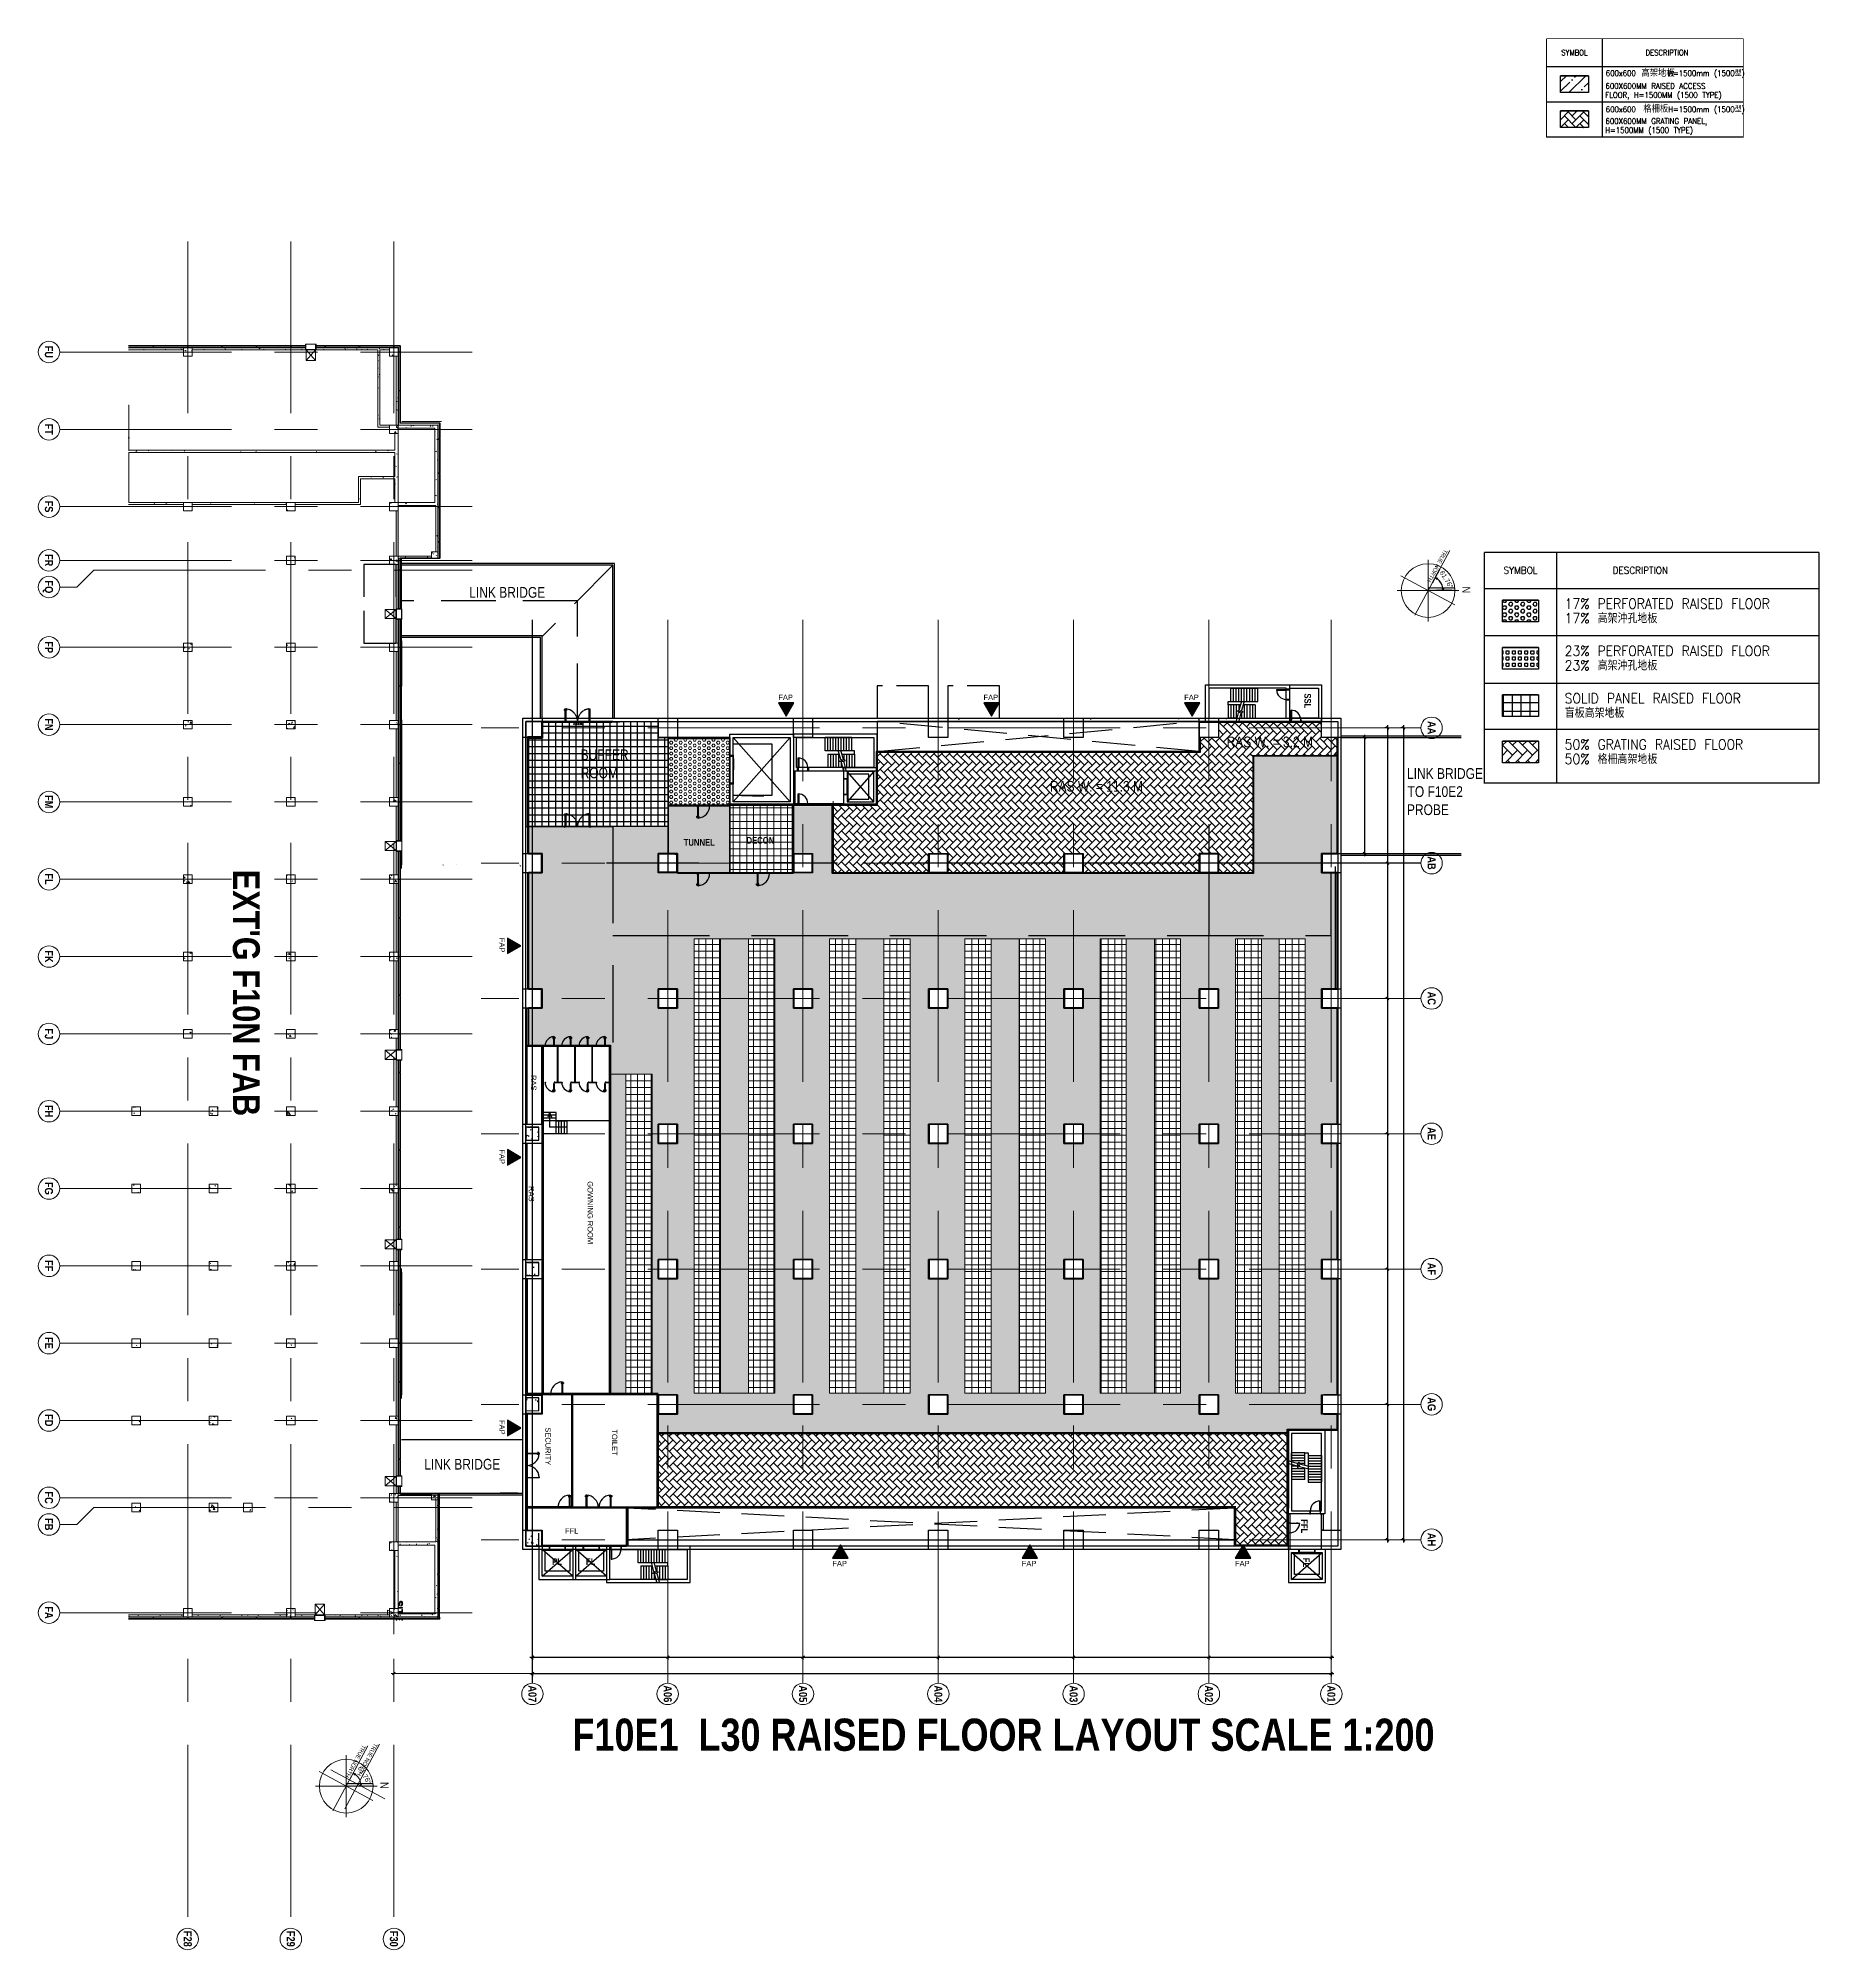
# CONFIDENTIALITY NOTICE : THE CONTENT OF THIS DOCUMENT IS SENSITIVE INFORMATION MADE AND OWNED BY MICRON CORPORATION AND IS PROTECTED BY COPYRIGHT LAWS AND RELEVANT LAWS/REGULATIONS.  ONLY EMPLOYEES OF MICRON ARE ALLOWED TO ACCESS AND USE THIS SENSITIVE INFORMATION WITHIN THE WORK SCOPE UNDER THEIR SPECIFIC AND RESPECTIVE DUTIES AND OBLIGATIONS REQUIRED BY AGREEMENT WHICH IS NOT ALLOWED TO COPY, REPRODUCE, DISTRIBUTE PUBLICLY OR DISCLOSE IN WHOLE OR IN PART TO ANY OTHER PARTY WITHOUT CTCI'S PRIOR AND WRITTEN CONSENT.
# Model space of a CAD drawing. Extents: x -14231 to 343475, y -171733 to 30720.
# Drawn here: x 177558 to 343475, y -171733 to 6278 of the extents above; entities that cross this region are included whole.
import ezdxf
from ezdxf.enums import TextEntityAlignment as Align

# ---------------------------------------------------------------- set-up
doc = ezdxf.new("R2010")
doc.units = 0
doc.header["$LTSCALE"] = 8
for name, pattern in [('188K-SM-03-F10-ARCH-PA-Y2257103$0$DASHED', [19.05, 12.7, -6.35]), ('Access Line', [382.3, 250, -132.3]), ('Centre', [7937.5, 1587.5, -1190.625, 3968.75, -1190.625]), ('Dash', [1587.5, 793.75, -793.75]), ('IDA - Grid Line', [3500, 2000, -500, 500, -500]), ('IDA - Hidden 065', [537.5, 375, -162.5]), ('IDA - Hidden 2-1', [750, 500, -250]), ('IMPORT-DASHED2 _3_', [952.5, 635, -317.5]), ('Overhead', [992.1875, 595.3125, -396.875])]:
    doc.linetypes.add(name, pattern=pattern)
doc.layers.get('0').update_dxf_attribs({"color": 1, "linetype": 'CONTINUOUS'})
doc.layers.get('Defpoints').update_dxf_attribs({"linetype": 'CONTINUOUS'})
for name, color, linetype in [('0-格栅板', 90, 'CONTINUOUS'), ('000_CTCI_CSA', 7, 'CONTINUOUS'), ('1', 1, 'CONTINUOUS'), ('188K-SM-03-F10-ARCH-CEIL-Y2257103$0$K-TXT', 53, 'CONTINUOUS'), ('188K-SM-03-F10-ARCH-PA-Y2257103$0$K-TXT', 7, 'CONTINUOUS'), ('Ceiling FL+3000', 6, 'CONTINUOUS'), ('Ceiling FL+5000', 150, 'CONTINUOUS'), ('CTCI', 4, 'CONTINUOUS'), ('高架地板', 241, 'CONTINUOUS')]:
    doc.layers.add(name, color=color, linetype=linetype)
for name, color, linetype, lineweight in [('17% 高架沖孔地板', 4, 'CONTINUOUS', 0), ('188K-SM-03-F10-ARCH-RF-Y2257103$0$K-TXT', 53, 'CONTINUOUS', 30), ('25% 高架沖孔地板', 3, 'CONTINUOUS', 0), ('A-_--------_A', 7, 'CONTINUOUS', 9), ('A-_ANOTGRID_E', 7, 'CONTINUOUS', 9), ('A-_ANOTTEXT_A', 7, 'CONTINUOUS', 9), ('A-_CLAD----_E', 7, 'CONTINUOUS', 9), ('A-_CLAD----_E1', 7, 'CONTINUOUS', 9), ('A-_FLOR----_E', 7, 'CONTINUOUS', 9), ('A-_ROOMNAME_A', 7, 'CONTINUOUS', 9), ('A-_WALL----_E', 7, 'CONTINUOUS', 9), ('A-_WALL----_H', 7, 'CONTINUOUS', 9), ('A-_WIND----_E', 7, 'CONTINUOUS', 9), ('A-ANOT----_D', 7, 'CONTINUOUS', 9), ('A-COLN----_E', 7, 'CONTINUOUS', 9), ('A-COLN----_E1', 7, 'CONTINUOUS', 9), ('盲板', 1, 'CONTINUOUS', 0)]:
    doc.layers.add(name, color=color, linetype=linetype, lineweight=lineweight)
doc.layers.add('A-_--------_E-', color=7, linetype='CONTINUOUS', lineweight=9, true_color=0x00a600)
doc.styles.add('188K-SM-03-F10-ARCH-CEIL-Y2257103$0$Standard', font='txt.shx', dxfattribs={"bigfont": 'chineset.shx'})
doc.styles.add('188K-SM-03-F10-ARCH-PA-Y2257103$0$14P7-XFDP10$0$AA-TXT', font='simplex.shx', dxfattribs={"width": 0.8, "bigfont": 'chineset.shx'})
doc.styles.add('188K-SM-03-F10-ARCH-RF-Y2257103$0$Standard', font='txt.shx', dxfattribs={"bigfont": 'chineset.shx'})
doc.styles.add('Arial', font='arial.ttf', dxfattribs={"width": 0.8, "height": 0.25})
doc.styles.add('Arial Narrow', font='ARIALN.TTF', dxfattribs={"height": 0.2})
doc.styles.add('Arial Narrow_1', font='ARIALN.TTF', dxfattribs={"height": 0.18})
doc.styles.add('Arial Narrow_2', font='ARIALN.TTF', dxfattribs={"width": 0.8, "height": 0.22})
doc.styles.add('Arial Narrow_B', font='ARIALNB.TTF', dxfattribs={"height": 750})
doc.styles.add('Arial Narrow_B_1', font='ARIALNB.TTF', dxfattribs={"height": 625})
doc.styles.add('Arial_1', font='arial.ttf', dxfattribs={"width": 0.8, "height": 450})
doc.styles.add('Site Area', font='arial.ttf', dxfattribs={"width": 0.8})
doc.dimstyles.new('IDA_-_Arial_-_1_8mm_-_Black_-_Angular_2', dxfattribs={"dimscale": 304.8, "dimtxt": 459.11673, "dimasz": 0.82021, "dimexe": 1.968504, "dimexo": 1.230315, "dimgap": 1.230315, "dimtad": 1, "dimdec": 0, "dimzin": 0, "dimdsep": 46, "dimtxsty": 'Arial_1', "dimblk1": 'OPEN30', "dimblk2": 'OPEN30', "dimsah": 1, "dimcen": 0.09, "dimdle": 0.82021, "dimazin": 0, "dimtfac": 1, "dimtdec": 4, "dimtix": 1, "dimtmove": 0, "dimatfit": 3, "dimfxl": 1, "dimtvp": 1, "dimtolj": 1, "dimtzin": 0, "dimarcsym": 2})
doc.dimstyles.new('IDA_-_Arial_-_2_5mm_-_Black_-_Diagonal', dxfattribs={"dimscale": 304.8, "dimtxt": 639.644359, "dimasz": 0.82021, "dimexe": 0.82021, "dimexo": 0.82021, "dimgap": 0, "dimtad": 1, "dimdec": 0, "dimzin": 0, "dimdsep": 46, "dimtxsty": 'Arial Narrow_2', "dimblk1": 'OBLIQUE', "dimblk2": 'OBLIQUE', "dimsah": 1, "dimcen": 0.09, "dimdle": 0.82021, "dimazin": 0, "dimtfac": 1, "dimtdec": 4, "dimtix": 1, "dimtmove": 0, "dimatfit": 3, "dimfxl": 1, "dimtvp": 1, "dimtolj": 1, "dimtzin": 0, "dimarcsym": 2})
pattern_1 = [(270, (-114873.83, 809413.83), (508, -2032), [83.82, -1440.18, 83.82, -1440.18, -8128]), (270, (-114873.83, 809413.83), (508, -2032), [-3048, 83.82, -2964.18, 83.82, -1440.18, -3556]), (270, (-114873.83, 809413.83), (508, -2032), [-7620, 83.82, -932.18, 83.82, -2456.18]), (30, (-114619.83, 808651.83), (1505.76362, 1455.9409), [83.82, -1440.18, 83.82, -1440.18, -8128]), (30, (-114619.83, 808651.83), (1505.76362, 1455.9409), [-3048, 83.82, -2964.18, 83.82, -1440.18, -3556]), (30, (-114619.83, 808651.83), (1505.76362, 1455.9409), [-7620, 83.82, -932.18, 83.82, -2456.18]), (150, (-113603.83, 808397.83), (-2013.76362, 576.0591), [83.82, -1440.18, 83.82, -1440.18, -8128]), (150, (-113603.83, 808397.83), (-2013.76362, 576.0591), [-3048, 83.82, -2964.18, 83.82, -1440.18, -3556]), (150, (-113603.83, 808397.83), (-2013.76362, 576.0591), [-7620, 83.82, -932.18, 83.82, -2456.18])]
pattern_2 = [(90, (-4111.6, 0), (-635, 0), []), (180, (-4111.6, 0), (0, -635), [])]

msp = doc.modelspace()

# ---------------------------------------------------------------- texts
at = {"color": 252, "style": 'Site Area', "width": 0.8}
for s, height, p in [('LINK BRIDGE', 1000, (217697.6275, -45825.7928)), ('LINK BRIDGE', 1000, (213509.4202, -127016.7365)), ('FFL', 500, (226622.3588, -132972.8901))]:
    msp.add_text(s, height=height, dxfattribs=at).set_placement(p)
at = {"color": 8, "true_color": 0x808080, "style": 'Site Area', "width": 0.8}
for s, p in [('LINK BRIDGE', (305029.9298, -62695.3544)), ('TO F10E2', (305085.5914, -64379.7564)), ('PROBE', (305025.5641, -66064.1584))]:
    msp.add_text(s, height=1000, dxfattribs=at).set_placement(p)
at = {"color": 252, "style": 'Site Area', "width": 0.8}
for s, p in [('RAS', (223240.8165, -100624.3409)), ('GOWNING ROOM ', (228717.389, -100167.0079)), ('SECURITY', (224789.2468, -123083.4853)), ('TOILET', (230986.7363, -123271.6077))]:
    msp.add_text(s, height=500, rotation=270, dxfattribs=at).set_placement(p)
at = {"color": 252, "insert": (223949.5033, -90278.603), "char_height": 500, "width": 1789.078533, "attachment_point": 1, "rotation": 270, "style": 'Site Area'}
msp.add_mtext('RAS', dxfattribs=at)
at = {"color": 8, "true_color": 0x808080, "insert": (227312.24, -150206.8004, 0), "char_height": 3000, "attachment_point": 1, "style": 'Site Area'}
msp.add_mtext_dynamic_manual_height_columns('{\\fArial|b1|i0|c0|p34;F10E1  L30 RAISED FLOOR LAYOUT SCALE 1:200 }', width=133992.306279, gutter_width=24254.764, heights=[0], dxfattribs=at)
at = {"layer": '000_CTCI_CSA', "color": 8, "true_color": 0x808080, "style": 'Arial', "width": 0.8}
for p in [(246485.2766, -55352.7492), (265595.2766, -55352.7492), (284285.2766, -55352.7492), (251517.521, -136013.7874), (269157.521, -136013.7874), (289017.521, -136013.7874)]:
    msp.add_text('FAP', height=500, dxfattribs=at).set_placement(p)
at = {"layer": '000_CTCI_CSA', "color": 8, "true_color": 0x808080, "style": 'Arial Narrow_B_1'}
for s, p in [('SSL', (295470.1792, -54731.2509)), ('FFL', (295172.9794, -131640.6991)), ('FL', (295344.1524, -135225.1112))]:
    msp.add_text(s, height=625, rotation=270, dxfattribs=at).set_placement(p)
at = {"layer": '000_CTCI_CSA', "color": 8, "true_color": 0x808080, "style": '188K-SM-03-F10-ARCH-PA-Y2257103$0$14P7-XFDP10$0$AA-TXT', "width": 0.8}
msp.add_text('2400x2400', height=120, dxfattribs=at).set_placement((227792.4097, -57583.3455), align=Align.MIDDLE_CENTER)
at = {"layer": '000_CTCI_CSA', "color": 8, "true_color": 0x808080, "style": 'Arial Narrow_B_1'}
for s, p in [('TUNNEL', (237673.1627, -68921.5276, 0)), ('PL', (225420.7789, -135891.5662)), ('FL', (228569.9262, -135891.5662))]:
    msp.add_text(s, height=625, dxfattribs=at).set_placement(p)
at = {"layer": '000_CTCI_CSA', "color": 8, "true_color": 0x808080, "style": 'Arial', "width": 0.8}
for p in [(220511.849, -77498.5775), (220511.849, -97198.5775), (220511.849, -122398.5775)]:
    msp.add_text('FAP', height=500, rotation=270, dxfattribs=at).set_placement(p)
at = {"layer": '000_CTCI_CSA', "color": 8, "true_color": 0x808080, "insert": (301076.1631, -64172.2851), "char_height": 0.22, "width": 2375.821903, "attachment_point": 5, "rotation": 90, "style": 'Arial Narrow_2'}
msp.add_mtext('\\A1;10800', dxfattribs=at)
at = {"layer": '000_CTCI_CSA', "color": 8, "true_color": 0x808080, "insert": (224937.6486, -127037.5316), "char_height": 0.22, "attachment_point": 5, "rotation": 90, "style": 'Arial Narrow_2'}
msp.add_mtext('\\A1;5000', dxfattribs=at)
at = {"layer": '188K-SM-03-F10-ARCH-CEIL-Y2257103$0$K-TXT', "style": '188K-SM-03-F10-ARCH-CEIL-Y2257103$0$Standard', "width": 0.9}
for s, p in [('SYMBOL', (320628.9372, 4941.8297)), ('DESCRIPTION', (329243.7346, 4941.8297))]:
    msp.add_text(s, height=520, rotation=359.999999947, dxfattribs=at).set_placement(p, align=Align.MIDDLE)
at = {"layer": '188K-SM-03-F10-ARCH-PA-Y2257103$0$K-TXT', "style": '188K-SM-03-F10-ARCH-CEIL-Y2257103$0$Standard', "width": 0.9}
for s, height, p in [('SYMBOL', 673.1667, (315610.5605, -43271.4096)), ('DESCRIPTION', 673.166703, (326762.8581, -43271.4096))]:
    msp.add_text(s, height=height, rotation=359.999999947, dxfattribs=at).set_placement(p, align=Align.MIDDLE)
at = {"layer": '188K-SM-03-F10-ARCH-RF-Y2257103$0$K-TXT', "color": 7, "lineweight": -2, "style": '188K-SM-03-F10-ARCH-RF-Y2257103$0$Standard', "width": 0.9}
for s, height, p in [('600X600MM RAISED ACCESS ', 529.766909, (323517.0653, 1831.2472)), ('600x600      H=1500mm (1500型)', 529.766909, (323546.7973, 3017.8931)), ('高架地板', 635.72029, (326870.1803, 3017.8931)), (' FLOOR, H=1500MM (1500 TYPE)', 529.766909, (323068.4707, 988.1807)), ('600x600      H=1500mm (1500型) ', 529.766909, (323546.7973, -345.9721)), ('格柵板', 635.72029, (327037.6511, -314.4882)), ('600X600MM GRATING PANEL,', 529.766909, (323517.0653, -1440.9413)), (' H=1500MM (1500 TYPE)', 529.766909, (323068.4707, -2284.0078)), ('17%%% PERFORATED RAISED FLOOR', 935.852035, (319722.3873, -46376.0727)), ('17%%% 高架沖孔地板', 935.852035, (319722.3873, -47729.4091)), ('23%%% PERFORATED RAISED FLOOR', 935.852035, (319722.3873, -50775.7206)), ('23%%% 高架沖孔地板', 935.852035, (319722.3873, -52129.057)), ('SOLID PANEL RAISED FLOOR', 935.852035, (319722.3873, -55188.681)), ('盲板高架地板', 935.85204, (319722.3873, -56542.0174)), ('50%%% GRATING RAISED FLOOR', 935.852035, (319722.3873, -59489.0884)), ('50%%% 格柵高架地板', 935.852035, (319722.3873, -60842.4248))]:
    msp.add_text(s, height=height, dxfattribs=at).set_placement(p, align=Align.MIDDLE_LEFT)
at = {"layer": 'A-_--------_A', "insert": (210179.8249, -156113.8289), "char_height": 750, "width": 761.603125, "attachment_point": 1, "rotation": 270, "style": 'Arial Narrow'}
msp.add_mtext('N', dxfattribs=at)
at = {"layer": 'A-_ANOTGRID_E', "color": 253, "true_color": 0xaaaaaa, "char_height": 750, "attachment_point": 1, "rotation": 270, "style": 'Arial Narrow_B'}
for s, insert, width in [('FU', (178929.8178, -22355.5413), 1402.953125), ('FT', (178929.8178, -29605.5413), 1282.7), ('FS', (178929.8178, -36780.5413), 1342.826562), ('FR', (178929.8178, -41755.5413), 1402.953125), ('FQ', (178929.8178, -44218.0413), 1463.079687), ('FP', (178929.8178, -49880.5413), 1342.826562), ('FN', (178929.8178, -57055.5413), 1402.953125), ('FM', (178929.8178, -64206.7913), 1523.20625), ('FL', (178929.8178, -71505.5413), 1282.7), ('FK', (178929.8178, -78655.5413), 1402.953125), ('FJ', (178929.8178, -85930.5413), 1222.573437), ('FH', (178929.8178, -93055.5413), 1402.953125), ('FG', (178929.8178, -100230.5413), 1463.079687), ('FF', (178929.8178, -107505.5413), 1282.7), ('FE', (178929.8178, -114680.5413), 1342.826562), ('FD', (178929.8178, -121855.5413), 1402.953125), ('FC', (178929.8178, -129055.5413), 1402.953125), ('FB', (178929.8178, -131543.0413), 1402.953125), ('FA', (178929.8178, -139755.5413), 1402.953125), ('F28', (191860.4076, -169973.7233), 1803.796875), ('F29', (201460.4076, -169973.7233), 1803.796875), ('F30', (211060.4076, -169973.7233), 1803.796875)]:
    msp.add_mtext(s, dxfattribs=dict(at, insert=insert, width=width))
at = {"layer": 'A-_ANOTGRID_E', "color": 8, "true_color": 0x808080, "char_height": 750, "attachment_point": 1, "rotation": 270, "style": 'Arial Narrow_B'}
for s, insert, width in [('AA', (307707.1579, -57307.4016), 1523.20625), ('AB', (307707.1579, -69907.4016), 1523.20625), ('AC', (307707.1579, -82507.4016), 1523.20625), ('AE', (307707.1579, -95131.1516), 1463.079687), ('AF', (307707.1579, -107756.1516), 1402.953125), ('AG', (307707.1579, -120282.4016), 1583.332812), ('AH', (307707.1579, -132907.4016), 1523.20625), ('A07', (223959.7972, -147111.3537), 1924.05), ('A06', (236559.7972, -147111.3363), 1924.05), ('A05', (249159.7972, -147111.3363), 1924.05), ('A04', (261759.7972, -147111.3363), 1924.05), ('A03', (274359.7972, -147111.3363), 1924.05), ('A02', (286959.7972, -147111.3363), 1924.05), ('A01', (298359.7972, -147111.3363), 1924.05)]:
    msp.add_mtext(s, dxfattribs=dict(at, insert=insert, width=width))
at = {"layer": 'A-_ANOTTEXT_A'}
for s, height, rotation, style, p in [("EXT'G F10N FAB", 2500, 270, 'Arial Narrow_B_1', (195691.8777, -71150.9469)), ('TRUE NORTH', 375, 241.453500026, 'Arial Narrow_1', (207758.4167, -152621.8997))]:
    msp.add_text(s, height=height, rotation=rotation, dxfattribs=dict(at, style=style)).set_placement(p)
at = {"layer": 'A-_ANOTTEXT_A', "char_height": 375, "width": 3447.25625, "attachment_point": 1, "rotation": 241.453500026, "style": 'Arial Narrow_1'}
for insert in [(308842.286, -41469.8515), (209182.6938, -152635.5579)]:
    msp.add_mtext('TRUE NORTH', dxfattribs=dict(at, insert=insert))
at = {"layer": 'A-_ROOMNAME_A', "color": 252, "style": 'Arial Narrow_B_1'}
msp.add_text('DECON', height=625, dxfattribs=at).set_placement((243522.5346, -68732.8573, 0))
at = {"layer": 'A-ANOT----_D', "insert": (223988.4711, -126201.7884), "char_height": 0.22, "attachment_point": 5, "style": 'Arial Narrow_2'}
msp.add_mtext('\\A1;5000', dxfattribs=at)
at = {"layer": 'A-ANOT----_D', "insert": (217132.2899, -145994.0226), "char_height": 0.22, "width": 2375.821903, "attachment_point": 5, "style": 'Arial Narrow_2'}
msp.add_mtext('\\A1;12900', dxfattribs=at)
at = {"layer": 'A-ANOT----_D', "insert": (207955.4828, -155475.0181), "char_height": 450, "width": 1720.628237, "attachment_point": 5, "rotation": 300.88, "style": 'Arial_1'}
msp.add_mtext('\\A1;61.76°', dxfattribs=at)
at = {"layer": 'CTCI', "color": 252, "style": 'Site Area', "width": 0.8}
for s, p in [('RAS W. = 3.2 M', (288233.782, -59751.128, 0)), ('BUFFER', (228072.1685, -60952.6544, 0)), ('ROOM', (228072.1685, -62636.3742, 0)), ('RAS W. = 11.3 M', (271777.4521, -63887.1421, 0))]:
    msp.add_text(s, height=1000, dxfattribs=at).set_placement(p)

# ---------------------------------------------------------------- blocks, each defined once
blk = doc.blocks.new('_Open30')
at = {"color": 0, "linetype": 'ByBlock', "lineweight": -2}
for p, q in [((-1, 0.27), (0, 0)), ((0, 0), (-1, -0.27)), ((0, 0), (-1, 0))]:
    blk.add_line(p, q, dxfattribs=at)
blk = doc.blocks.new('*D293')
at = {"layer": 'A-ANOT----_D', "color": 0, "lineweight": -2, "transparency": 16777216}
for p, q in [((308050, -43206), (307376, -44461)), ((309218, -45159), (307793, -45159))]:
    blk.add_line(p, q, dxfattribs=at)
blk.add_arc((307001, -45159), 1392, 10.30135, 51.45865, dxfattribs=at)
at = {"layer": 'Defpoints', "color": 0, "transparency": 16777216}
for p in [(308228, -42876), (307001, -45159), (308305, -44670), (309593, -45159)]:
    blk.add_point(p, dxfattribs=at)
at = {"layer": 'A-ANOT----_D', "color": 0, "lineweight": -2, "transparency": 16777216, "xscale": 250, "yscale": 250, "zscale": 250}
for p, rotation in [((307660, -43933), 146.6093274653369), ((308393, -45159), 275.1506725346597)]:
    blk.add_blockref('_Open30', p, dxfattribs=dict(at, rotation=rotation))
at = {"layer": 'A-ANOT----_D', "color": 0, "transparency": 16777216, "insert": (308715, -44134), "char_height": 450, "width": 1720.63, "attachment_point": 5, "rotation": 300.88, "style": 'Arial_1'}
blk.add_mtext('\\A1;61.76°', dxfattribs=at)
blk = doc.blocks.new('IDA - North Point _ Scale Bar - North Point Only-9867521-PH1 LEVEL 3 - PROBE')
at = {"layer": 'A-_--------_A'}
h = blk.add_hatch(color=256, dxfattribs=at)
edge = h.paths.add_edge_path()
edge.add_line((-0.47, 0.88), (8.29, 5.59))
edge.add_arc((0, 0), 10, 28.24, 33.97917, ccw=False)
edge.add_line((8.81, 4.73), (0, 0))
edge.add_line((0, 0), (-0.47, 0.88))
for p, q in [((-5.44, 10.13), (5.44, -10.13)), ((10.13, 5.44), (-10.13, -5.44)), ((8.29, 5.59), (-0.47, 0.88)), ((-0.47, 0.88), (0, 0)), ((0, 0), (8.81, 4.73))]:
    blk.add_line(p, q, dxfattribs=at)
blk.add_circle((0, 0), 10, dxfattribs=at)
blk.add_arc((0, 0), 10, 28.24, 33.97917, dxfattribs=at)
at = {"layer": 'A-_--------_A', "insert": (13.15, 8.81), "char_height": 3, "width": 3.0464, "attachment_point": 1, "rotation": 298.24, "style": 'Arial Narrow'}
blk.add_mtext('N', dxfattribs=at)
blk = doc.blocks.new('IDA - Rectangle Column - 800W X 800D-9805045-PH1 LEVEL 3 - PROBE')
at = {"layer": 'A-COLN----_E1', "true_color": 0xaaaaaa}
h = blk.add_hatch(dxfattribs=at)
h.set_pattern_fill('FP_2', color=253, style=0, pattern_type=2)
h.set_pattern_definition([(320, (-306356.1, 949757.2), (-159.3907, -1821.8403), [190.5, -2095.5]), (265, (-306356.1, 949757.2), (1910.5674, 352.428), [152.4, -1676.4]), (10.451, (-306369.4, 949605.4), (1751.166, -1469.4262), [161.9, -1780.901]), (316.184, (-305848.1, 949757.2), (-420.428, -2710.791), [285.75, -3143.25]), (6.636, (-305883.2, 949531.3), (2474.276, -2374.0256), [242.85, -2671.351]), (261.184, (-305848, 949757.2), (2474.2525, -2374.05), [228.6, -2514.6]), (291, (-305975.1, 949503.2), (-1022.6516, -1516.1442), [190.5, -2095.5]), (236, (-305975.1, 949503.2), (1841.8805, -618.021), [152.4, -1676.4]), (341.451, (-306060.3, 949376.8), (819.2124, -2134.1713), [161.9, -1780.901]), (307.5, (-306356.1, 949757.2), (845.5504, -30.88603), [83.82, -1572.26, 83.82, -3300.73]), (307.5, (-306356.1, 949757.2), (845.5504, -30.88603), [-1739.9, -1617.98, 83.82, -1598.93]), (277.5, (-306356.1, 949757.2), (1001.80575, -668.1966), [83.82, -886.46, 83.82, -2175.51]), (277.5, (-306356.1, 949757.2), (1001.80575, -668.1966), [-1054.1, -1534.16, 83.82, -557.53]), (237.5, (-306356.1, 950323.6), (-57.2896, -1355.90933), [83.82, -551.18, 83.82, -4526.28]), (237.5, (-306356.1, 950323.6), (-57.2896, -1355.90933), [-718.82, -1897.38, 83.82, -2545.08]), (227.5, (-306356.1, 950577.6), (254.2664, -1481.2932), [83.82, -741.68, 83.82, -3098.8]), (227.5, (-306356.1, 950577.6), (254.2664, -1481.2932), [-909.32, -1231.9, 83.82, -1783.08])])
h.paths.add_polyline_path([(-400, -400), (400, -400), (400, 400), (-400, 400)])
at = {"layer": 'A-COLN----_E', "color": 253, "true_color": 0xaaaaaa}
for p, q in [((400, 400), (-400, 400)), ((-400, 400), (-400, -400)), ((400, -400), (400, 400)), ((-400, -400), (400, -400))]:
    blk.add_line(p, q, dxfattribs=at)
blk = doc.blocks.new('IDA - Rectangle Column - 800W X 800D-V1-PH1 LEVEL 3 - PROBE')
at = {"layer": 'A-COLN----_E1', "true_color": 0xaaaaaa}
h = blk.add_hatch(dxfattribs=at)
h.set_pattern_fill('FP_3', color=253, style=0, pattern_type=2)
h.set_pattern_definition([(320, (-315956.1, 949757.2), (-159.3907, -1821.8403), [190.5, -2095.5]), (265, (-315956.1, 949757.2), (1910.5674, 352.428), [152.4, -1676.4]), (10.451, (-315969.4, 949605.4), (1751.166, -1469.4262), [161.9, -1780.901]), (316.184, (-315448.1, 949757.2), (-420.428, -2710.791), [285.75, -3143.25]), (6.636, (-315483.2, 949531.3), (2474.276, -2374.0256), [242.85, -2671.351]), (261.184, (-315448, 949757.2), (2474.2525, -2374.05), [228.6, -2514.6]), (291, (-315575.1, 949503.2), (-1022.6516, -1516.1442), [190.5, -2095.5]), (236, (-315575.1, 949503.2), (1841.8805, -618.021), [152.4, -1676.4]), (341.451, (-315660.3, 949376.8), (819.2124, -2134.1713), [161.9, -1780.901]), (307.5, (-315956.1, 949757.2), (845.5504, -30.88603), [83.82, -1572.26, 83.82, -3300.73]), (307.5, (-315956.1, 949757.2), (845.5504, -30.88603), [-1739.9, -1617.98, 83.82, -1598.93]), (277.5, (-315956.1, 949757.2), (1001.80575, -668.1966), [83.82, -886.46, 83.82, -2175.51]), (277.5, (-315956.1, 949757.2), (1001.80575, -668.1966), [-1054.1, -1534.16, 83.82, -557.53]), (237.5, (-315956.1, 950323.6), (-57.2896, -1355.90933), [83.82, -551.18, 83.82, -4526.28]), (237.5, (-315956.1, 950323.6), (-57.2896, -1355.90933), [-718.82, -1897.38, 83.82, -2545.08]), (227.5, (-315956.1, 950577.6), (254.2664, -1481.2932), [83.82, -741.68, 83.82, -3098.8]), (227.5, (-315956.1, 950577.6), (254.2664, -1481.2932), [-909.32, -1231.9, 83.82, -1783.08])])
h.paths.add_polyline_path([(-400, -400), (400, -400), (400, 400), (-400, 400)])
at = {"layer": 'A-COLN----_E', "color": 253, "true_color": 0xaaaaaa}
for p, q in [((400, 400), (-400, 400)), ((-400, 400), (-400, -400)), ((400, -400), (400, 400)), ((-400, -400), (400, -400))]:
    blk.add_line(p, q, dxfattribs=at)
blk = doc.blocks.new('IDA - Rectangle Column - 800W X 800D-V2-PH1 LEVEL 3 - PROBE')
at = {"layer": 'A-COLN----_E1', "true_color": 0xaaaaaa}
h = blk.add_hatch(dxfattribs=at)
h.set_pattern_fill('FP_4', color=253, style=0, pattern_type=2)
h.set_pattern_definition([(320, (-325556.1, 949757.2), (-159.3907, -1821.8403), [190.5, -2095.5]), (265, (-325556.1, 949757.2), (1910.5674, 352.428), [152.4, -1676.4]), (10.451, (-325569.4, 949605.4), (1751.166, -1469.4262), [161.9, -1780.901]), (316.184, (-325048.1, 949757.2), (-420.428, -2710.791), [285.75, -3143.25]), (6.636, (-325083.2, 949531.3), (2474.276, -2374.0256), [242.85, -2671.351]), (261.184, (-325048, 949757.2), (2474.2525, -2374.05), [228.6, -2514.6]), (291, (-325175.1, 949503.2), (-1022.6516, -1516.1442), [190.5, -2095.5]), (236, (-325175.1, 949503.2), (1841.8805, -618.021), [152.4, -1676.4]), (341.451, (-325260.3, 949376.8), (819.2124, -2134.1713), [161.9, -1780.901]), (307.5, (-325556.1, 949757.2), (845.5504, -30.88603), [83.82, -1572.26, 83.82, -3300.73]), (307.5, (-325556.1, 949757.2), (845.5504, -30.88603), [-1739.9, -1617.98, 83.82, -1598.93]), (277.5, (-325556.1, 949757.2), (1001.80575, -668.1966), [83.82, -886.46, 83.82, -2175.51]), (277.5, (-325556.1, 949757.2), (1001.80575, -668.1966), [-1054.1, -1534.16, 83.82, -557.53]), (237.5, (-325556.1, 950323.6), (-57.2896, -1355.90933), [83.82, -551.18, 83.82, -4526.28]), (237.5, (-325556.1, 950323.6), (-57.2896, -1355.90933), [-718.82, -1897.38, 83.82, -2545.08]), (227.5, (-325556.1, 950577.6), (254.2664, -1481.2932), [83.82, -741.68, 83.82, -3098.8]), (227.5, (-325556.1, 950577.6), (254.2664, -1481.2932), [-909.32, -1231.9, 83.82, -1783.08])])
h.paths.add_polyline_path([(-400, -400), (400, -400), (400, 400), (-400, 400)])
at = {"layer": 'A-COLN----_E', "color": 253, "true_color": 0xaaaaaa}
for p, q in [((400, 400), (-400, 400)), ((-400, 400), (-400, -400)), ((400, -400), (400, 400)), ((-400, -400), (400, -400))]:
    blk.add_line(p, q, dxfattribs=at)
blk = doc.blocks.new('IDA - Rectangle Column - 800W X 800D-V3-PH1 LEVEL 3 - PROBE')
at = {"layer": 'A-COLN----_E1', "true_color": 0xaaaaaa}
h = blk.add_hatch(dxfattribs=at)
h.set_pattern_fill('FP_5', color=253, style=0, pattern_type=2)
h.set_pattern_definition([(320, (-325556.1, 943557.2), (-159.3907, -1821.8403), [190.5, -2095.5]), (265, (-325556.1, 943557.2), (1910.5674, 352.428), [152.4, -1676.4]), (10.451, (-325569.4, 943405.4), (1751.166, -1469.4262), [161.9, -1780.901]), (316.184, (-325048.1, 943557.2), (-420.428, -2710.791), [285.75, -3143.25]), (6.636, (-325083.2, 943331.3), (2474.276, -2374.0256), [242.85, -2671.351]), (261.184, (-325048, 943557.2), (2474.2525, -2374.05), [228.6, -2514.6]), (291, (-325175.1, 943303.2), (-1022.6516, -1516.1442), [190.5, -2095.5]), (236, (-325175.1, 943303.2), (1841.8805, -618.021), [152.4, -1676.4]), (341.451, (-325260.3, 943176.8), (819.2124, -2134.1713), [161.9, -1780.901]), (307.5, (-325556.1, 943557.2), (845.5504, -30.88603), [83.82, -1572.26, 83.82, -3300.73]), (307.5, (-325556.1, 943557.2), (845.5504, -30.88603), [-1739.9, -1617.98, 83.82, -1598.93]), (277.5, (-325556.1, 943557.2), (1001.80575, -668.1966), [83.82, -886.46, 83.82, -2175.51]), (277.5, (-325556.1, 943557.2), (1001.80575, -668.1966), [-1054.1, -1534.16, 83.82, -557.53]), (237.5, (-325556.1, 944123.6), (-57.2896, -1355.90933), [83.82, -551.18, 83.82, -4526.28]), (237.5, (-325556.1, 944123.6), (-57.2896, -1355.90933), [-718.82, -1897.38, 83.82, -2545.08]), (227.5, (-325556.1, 944377.6), (254.2664, -1481.2932), [83.82, -741.68, 83.82, -3098.8]), (227.5, (-325556.1, 944377.6), (254.2664, -1481.2932), [-909.32, -1231.9, 83.82, -1783.08])])
h.paths.add_polyline_path([(-400, -400), (400, -400), (400, 400), (-400, 400)])
at = {"layer": 'A-COLN----_E', "color": 253, "true_color": 0xaaaaaa}
for p, q in [((400, 400), (-400, 400)), ((-400, 400), (-400, -400)), ((400, -400), (400, 400)), ((-400, -400), (400, -400))]:
    blk.add_line(p, q, dxfattribs=at)
blk = doc.blocks.new('IDA - Rectangle Column - 800W X 800D-V4-PH1 LEVEL 3 - PROBE')
at = {"layer": 'A-COLN----_E1', "true_color": 0xaaaaaa}
h = blk.add_hatch(dxfattribs=at)
h.set_pattern_fill('FP_6', color=253, style=0, pattern_type=2)
h.set_pattern_definition([(320, (-325556.1, 939057.2), (-159.3907, -1821.8403), [190.5, -2095.5]), (265, (-325556.1, 939057.2), (1910.5674, 352.428), [152.4, -1676.4]), (10.451, (-325569.4, 938905.4), (1751.166, -1469.4262), [161.9, -1780.901]), (316.184, (-325048.1, 939057.2), (-420.428, -2710.791), [285.75, -3143.25]), (6.636, (-325083.2, 938831.3), (2474.276, -2374.0256), [242.85, -2671.351]), (261.184, (-325048, 939057.2), (2474.2525, -2374.05), [228.6, -2514.6]), (291, (-325175.1, 938803.2), (-1022.6516, -1516.1442), [190.5, -2095.5]), (236, (-325175.1, 938803.2), (1841.8805, -618.021), [152.4, -1676.4]), (341.451, (-325260.3, 938676.8), (819.2124, -2134.1713), [161.9, -1780.901]), (307.5, (-325556.1, 939057.2), (845.5504, -30.88603), [83.82, -1572.26, 83.82, -3300.73]), (307.5, (-325556.1, 939057.2), (845.5504, -30.88603), [-1739.9, -1617.98, 83.82, -1598.93]), (277.5, (-325556.1, 939057.2), (1001.80575, -668.1966), [83.82, -886.46, 83.82, -2175.51]), (277.5, (-325556.1, 939057.2), (1001.80575, -668.1966), [-1054.1, -1534.16, 83.82, -557.53]), (237.5, (-325556.1, 939623.6), (-57.2896, -1355.90933), [83.82, -551.18, 83.82, -4526.28]), (237.5, (-325556.1, 939623.6), (-57.2896, -1355.90933), [-718.82, -1897.38, 83.82, -2545.08]), (227.5, (-325556.1, 939877.6), (254.2664, -1481.2932), [83.82, -741.68, 83.82, -3098.8]), (227.5, (-325556.1, 939877.6), (254.2664, -1481.2932), [-909.32, -1231.9, 83.82, -1783.08])])
h.paths.add_polyline_path([(-400, -400), (400, -400), (400, 400), (-400, 400)])
at = {"layer": 'A-COLN----_E', "color": 253, "true_color": 0xaaaaaa}
for p, q in [((400, 400), (-400, 400)), ((-400, 400), (-400, -400)), ((400, -400), (400, 400)), ((-400, -400), (400, -400))]:
    blk.add_line(p, q, dxfattribs=at)
blk = doc.blocks.new('IDA - Rectangle Column - 800W X 800D-V5-PH1 LEVEL 3 - PROBE')
at = {"layer": 'A-COLN----_E1', "true_color": 0xaaaaaa}
h = blk.add_hatch(dxfattribs=at)
h.set_pattern_fill('FP_7', color=253, style=0, pattern_type=2)
h.set_pattern_definition([(320, (-325556.1, 931857.2), (-159.3907, -1821.8403), [190.5, -2095.5]), (265, (-325556.1, 931857.2), (1910.5674, 352.428), [152.4, -1676.4]), (10.451, (-325569.4, 931705.4), (1751.166, -1469.4262), [161.9, -1780.901]), (316.184, (-325048.1, 931857.2), (-420.428, -2710.791), [285.75, -3143.25]), (6.636, (-325083.2, 931631.3), (2474.276, -2374.0256), [242.85, -2671.351]), (261.184, (-325048, 931857.2), (2474.2525, -2374.05), [228.6, -2514.6]), (291, (-325175.1, 931603.2), (-1022.6516, -1516.1442), [190.5, -2095.5]), (236, (-325175.1, 931603.2), (1841.8805, -618.021), [152.4, -1676.4]), (341.451, (-325260.3, 931476.8), (819.2124, -2134.1713), [161.9, -1780.901]), (307.5, (-325556.1, 931857.2), (845.5504, -30.88603), [83.82, -1572.26, 83.82, -3300.73]), (307.5, (-325556.1, 931857.2), (845.5504, -30.88603), [-1739.9, -1617.98, 83.82, -1598.93]), (277.5, (-325556.1, 931857.2), (1001.80575, -668.1966), [83.82, -886.46, 83.82, -2175.51]), (277.5, (-325556.1, 931857.2), (1001.80575, -668.1966), [-1054.1, -1534.16, 83.82, -557.53]), (237.5, (-325556.1, 932423.6), (-57.2896, -1355.90933), [83.82, -551.18, 83.82, -4526.28]), (237.5, (-325556.1, 932423.6), (-57.2896, -1355.90933), [-718.82, -1897.38, 83.82, -2545.08]), (227.5, (-325556.1, 932677.6), (254.2664, -1481.2932), [83.82, -741.68, 83.82, -3098.8]), (227.5, (-325556.1, 932677.6), (254.2664, -1481.2932), [-909.32, -1231.9, 83.82, -1783.08])])
h.paths.add_polyline_path([(-400, -400), (400, -400), (400, 400), (-400, 400)])
at = {"layer": 'A-COLN----_E', "color": 253, "true_color": 0xaaaaaa}
for p, q in [((400, 400), (-400, 400)), ((-400, 400), (-400, -400)), ((400, -400), (400, 400)), ((-400, -400), (400, -400))]:
    blk.add_line(p, q, dxfattribs=at)
blk = doc.blocks.new('IDA - Rectangle Column - 800W X 800D-V6-PH1 LEVEL 3 - PROBE')
at = {"layer": 'A-COLN----_E1', "true_color": 0xaaaaaa}
h = blk.add_hatch(dxfattribs=at)
h.set_pattern_fill('FP_8', color=253, style=0, pattern_type=2)
h.set_pattern_definition([(320, (-325556.1, 924657.2), (-159.3907, -1821.8403), [190.5, -2095.5]), (265, (-325556.1, 924657.2), (1910.5674, 352.428), [152.4, -1676.4]), (10.451, (-325569.4, 924505.4), (1751.166, -1469.4262), [161.9, -1780.901]), (316.184, (-325048.1, 924657.2), (-420.428, -2710.791), [285.75, -3143.25]), (6.636, (-325083.2, 924431.3), (2474.276, -2374.0256), [242.85, -2671.351]), (261.184, (-325048, 924657.2), (2474.2525, -2374.05), [228.6, -2514.6]), (291, (-325175.1, 924403.2), (-1022.6516, -1516.1442), [190.5, -2095.5]), (236, (-325175.1, 924403.2), (1841.8805, -618.021), [152.4, -1676.4]), (341.451, (-325260.3, 924276.8), (819.2124, -2134.1713), [161.9, -1780.901]), (307.5, (-325556.1, 924657.2), (845.5504, -30.88603), [83.82, -1572.26, 83.82, -3300.73]), (307.5, (-325556.1, 924657.2), (845.5504, -30.88603), [-1739.9, -1617.98, 83.82, -1598.93]), (277.5, (-325556.1, 924657.2), (1001.80575, -668.1966), [83.82, -886.46, 83.82, -2175.51]), (277.5, (-325556.1, 924657.2), (1001.80575, -668.1966), [-1054.1, -1534.16, 83.82, -557.53]), (237.5, (-325556.1, 925223.6), (-57.2896, -1355.90933), [83.82, -551.18, 83.82, -4526.28]), (237.5, (-325556.1, 925223.6), (-57.2896, -1355.90933), [-718.82, -1897.38, 83.82, -2545.08]), (227.5, (-325556.1, 925477.6), (254.2664, -1481.2932), [83.82, -741.68, 83.82, -3098.8]), (227.5, (-325556.1, 925477.6), (254.2664, -1481.2932), [-909.32, -1231.9, 83.82, -1783.08])])
h.paths.add_polyline_path([(-400, -400), (400, -400), (400, 400), (-400, 400)])
at = {"layer": 'A-COLN----_E', "color": 253, "true_color": 0xaaaaaa}
for p, q in [((400, 400), (-400, 400)), ((-400, 400), (-400, -400)), ((400, -400), (400, 400)), ((-400, -400), (400, -400))]:
    blk.add_line(p, q, dxfattribs=at)
blk = doc.blocks.new('IDA - Rectangle Column - 800W X 800D-V7-PH1 LEVEL 3 - PROBE')
at = {"layer": 'A-COLN----_E1', "true_color": 0xaaaaaa}
h = blk.add_hatch(dxfattribs=at)
h.set_pattern_fill('FP_9', color=253, style=0, pattern_type=2)
h.set_pattern_definition([(320, (-325556.1, 917457.2), (-159.3907, -1821.8403), [190.5, -2095.5]), (265, (-325556.1, 917457.2), (1910.5674, 352.428), [152.4, -1676.4]), (10.451, (-325569.4, 917305.4), (1751.166, -1469.4262), [161.9, -1780.901]), (316.184, (-325048.1, 917457.2), (-420.428, -2710.791), [285.75, -3143.25]), (6.636, (-325083.2, 917231.3), (2474.276, -2374.0256), [242.85, -2671.351]), (261.184, (-325048, 917457.2), (2474.2525, -2374.05), [228.6, -2514.6]), (291, (-325175.1, 917203.2), (-1022.6516, -1516.1442), [190.5, -2095.5]), (236, (-325175.1, 917203.2), (1841.8805, -618.021), [152.4, -1676.4]), (341.451, (-325260.3, 917076.8), (819.2124, -2134.1713), [161.9, -1780.901]), (307.5, (-325556.1, 917457.2), (845.5504, -30.88603), [83.82, -1572.26, 83.82, -3300.73]), (307.5, (-325556.1, 917457.2), (845.5504, -30.88603), [-1739.9, -1617.98, 83.82, -1598.93]), (277.5, (-325556.1, 917457.2), (1001.80575, -668.1966), [83.82, -886.46, 83.82, -2175.51]), (277.5, (-325556.1, 917457.2), (1001.80575, -668.1966), [-1054.1, -1534.16, 83.82, -557.53]), (237.5, (-325556.1, 918023.6), (-57.2896, -1355.90933), [83.82, -551.18, 83.82, -4526.28]), (237.5, (-325556.1, 918023.6), (-57.2896, -1355.90933), [-718.82, -1897.38, 83.82, -2545.08]), (227.5, (-325556.1, 918277.6), (254.2664, -1481.2932), [83.82, -741.68, 83.82, -3098.8]), (227.5, (-325556.1, 918277.6), (254.2664, -1481.2932), [-909.32, -1231.9, 83.82, -1783.08])])
h.paths.add_polyline_path([(-400, -400), (400, -400), (400, 400), (-400, 400)])
at = {"layer": 'A-COLN----_E', "color": 253, "true_color": 0xaaaaaa}
for p, q in [((400, 400), (-400, 400)), ((-400, 400), (-400, -400)), ((400, -400), (400, 400)), ((-400, -400), (400, -400))]:
    blk.add_line(p, q, dxfattribs=at)
blk = doc.blocks.new('IDA - Rectangle Column - 800W X 800D-V8-PH1 LEVEL 3 - PROBE')
at = {"layer": 'A-COLN----_E1', "true_color": 0xaaaaaa}
h = blk.add_hatch(dxfattribs=at)
h.set_pattern_fill('FP_10', color=253, style=0, pattern_type=2)
h.set_pattern_definition([(320, (-325556.1, 910257.2), (-159.3907, -1821.8403), [190.5, -2095.5]), (265, (-325556.1, 910257.2), (1910.5674, 352.428), [152.4, -1676.4]), (10.451, (-325569.4, 910105.4), (1751.166, -1469.4262), [161.9, -1780.901]), (316.184, (-325048.1, 910257.2), (-420.428, -2710.791), [285.75, -3143.25]), (6.636, (-325083.2, 910031.3), (2474.276, -2374.0256), [242.85, -2671.351]), (261.184, (-325048, 910257.2), (2474.2525, -2374.05), [228.6, -2514.6]), (291, (-325175.1, 910003.2), (-1022.6516, -1516.1442), [190.5, -2095.5]), (236, (-325175.1, 910003.2), (1841.8805, -618.021), [152.4, -1676.4]), (341.451, (-325260.3, 909876.8), (819.2124, -2134.1713), [161.9, -1780.901]), (307.5, (-325556.1, 910257.2), (845.5504, -30.88603), [83.82, -1572.26, 83.82, -3300.73]), (307.5, (-325556.1, 910257.2), (845.5504, -30.88603), [-1739.9, -1617.98, 83.82, -1598.93]), (277.5, (-325556.1, 910257.2), (1001.80575, -668.1966), [83.82, -886.46, 83.82, -2175.51]), (277.5, (-325556.1, 910257.2), (1001.80575, -668.1966), [-1054.1, -1534.16, 83.82, -557.53]), (237.5, (-325556.1, 910823.6), (-57.2896, -1355.90933), [83.82, -551.18, 83.82, -4526.28]), (237.5, (-325556.1, 910823.6), (-57.2896, -1355.90933), [-718.82, -1897.38, 83.82, -2545.08]), (227.5, (-325556.1, 911077.6), (254.2664, -1481.2932), [83.82, -741.68, 83.82, -3098.8]), (227.5, (-325556.1, 911077.6), (254.2664, -1481.2932), [-909.32, -1231.9, 83.82, -1783.08])])
h.paths.add_polyline_path([(-400, -400), (400, -400), (400, 400), (-400, 400)])
at = {"layer": 'A-COLN----_E', "color": 253, "true_color": 0xaaaaaa}
for p, q in [((400, 400), (-400, 400)), ((-400, 400), (-400, -400)), ((400, -400), (400, 400)), ((-400, -400), (400, -400))]:
    blk.add_line(p, q, dxfattribs=at)
blk = doc.blocks.new('IDA - Rectangle Column - 800W X 800D-V9-PH1 LEVEL 3 - PROBE')
at = {"layer": 'A-COLN----_E1', "true_color": 0xaaaaaa}
h = blk.add_hatch(dxfattribs=at)
h.set_pattern_fill('FP_11', color=253, style=0, pattern_type=2)
h.set_pattern_definition([(320, (-325556.1, 903057.2), (-159.3907, -1821.8403), [190.5, -2095.5]), (265, (-325556.1, 903057.2), (1910.5674, 352.428), [152.4, -1676.4]), (10.451, (-325569.4, 902905.4), (1751.166, -1469.4262), [161.9, -1780.901]), (316.184, (-325048.1, 903057.2), (-420.428, -2710.791), [285.75, -3143.25]), (6.636, (-325083.2, 902831.3), (2474.276, -2374.0256), [242.85, -2671.351]), (261.184, (-325048, 903057.2), (2474.2525, -2374.05), [228.6, -2514.6]), (291, (-325175.1, 902803.2), (-1022.6516, -1516.1442), [190.5, -2095.5]), (236, (-325175.1, 902803.2), (1841.8805, -618.021), [152.4, -1676.4]), (341.451, (-325260.3, 902676.8), (819.2124, -2134.1713), [161.9, -1780.901]), (307.5, (-325556.1, 903057.2), (845.5504, -30.88603), [83.82, -1572.26, 83.82, -3300.73]), (307.5, (-325556.1, 903057.2), (845.5504, -30.88603), [-1739.9, -1617.98, 83.82, -1598.93]), (277.5, (-325556.1, 903057.2), (1001.80575, -668.1966), [83.82, -886.46, 83.82, -2175.51]), (277.5, (-325556.1, 903057.2), (1001.80575, -668.1966), [-1054.1, -1534.16, 83.82, -557.53]), (237.5, (-325556.1, 903623.6), (-57.2896, -1355.90933), [83.82, -551.18, 83.82, -4526.28]), (237.5, (-325556.1, 903623.6), (-57.2896, -1355.90933), [-718.82, -1897.38, 83.82, -2545.08]), (227.5, (-325556.1, 903877.6), (254.2664, -1481.2932), [83.82, -741.68, 83.82, -3098.8]), (227.5, (-325556.1, 903877.6), (254.2664, -1481.2932), [-909.32, -1231.9, 83.82, -1783.08])])
h.paths.add_polyline_path([(-400, -400), (400, -400), (400, 400), (-400, 400)])
at = {"layer": 'A-COLN----_E', "color": 253, "true_color": 0xaaaaaa}
for p, q in [((400, 400), (-400, 400)), ((-400, 400), (-400, -400)), ((400, -400), (400, 400)), ((-400, -400), (400, -400))]:
    blk.add_line(p, q, dxfattribs=at)
blk = doc.blocks.new('IDA - Rectangle Column - 800W X 800D-V10-PH1 LEVEL 3 - PROBE')
at = {"layer": 'A-COLN----_E1', "true_color": 0xaaaaaa}
h = blk.add_hatch(dxfattribs=at)
h.set_pattern_fill('FP_12', color=253, style=0, pattern_type=2)
h.set_pattern_definition([(320, (-325556.1, 895857.2), (-159.3907, -1821.8403), [190.5, -2095.5]), (265, (-325556.1, 895857.2), (1910.5674, 352.428), [152.4, -1676.4]), (10.451, (-325569.4, 895705.4), (1751.166, -1469.4262), [161.9, -1780.901]), (316.184, (-325048.1, 895857.2), (-420.428, -2710.791), [285.75, -3143.25]), (6.636, (-325083.2, 895631.3), (2474.276, -2374.0256), [242.85, -2671.351]), (261.184, (-325048, 895857.2), (2474.2525, -2374.05), [228.6, -2514.6]), (291, (-325175.1, 895603.2), (-1022.6516, -1516.1442), [190.5, -2095.5]), (236, (-325175.1, 895603.2), (1841.8805, -618.021), [152.4, -1676.4]), (341.451, (-325260.3, 895476.8), (819.2124, -2134.1713), [161.9, -1780.901]), (307.5, (-325556.1, 895857.2), (845.5504, -30.88603), [83.82, -1572.26, 83.82, -3300.73]), (307.5, (-325556.1, 895857.2), (845.5504, -30.88603), [-1739.9, -1617.98, 83.82, -1598.93]), (277.5, (-325556.1, 895857.2), (1001.80575, -668.1966), [83.82, -886.46, 83.82, -2175.51]), (277.5, (-325556.1, 895857.2), (1001.80575, -668.1966), [-1054.1, -1534.16, 83.82, -557.53]), (237.5, (-325556.1, 896423.6), (-57.2896, -1355.90933), [83.82, -551.18, 83.82, -4526.28]), (237.5, (-325556.1, 896423.6), (-57.2896, -1355.90933), [-718.82, -1897.38, 83.82, -2545.08]), (227.5, (-325556.1, 896677.6), (254.2664, -1481.2932), [83.82, -741.68, 83.82, -3098.8]), (227.5, (-325556.1, 896677.6), (254.2664, -1481.2932), [-909.32, -1231.9, 83.82, -1783.08])])
h.paths.add_polyline_path([(-400, 400), (-400, -400), (400, -400), (400, 400)])
at = {"layer": 'A-COLN----_E', "color": 253, "true_color": 0xaaaaaa}
for p, q in [((400, 400), (-400, 400)), ((-400, 400), (-400, -400)), ((400, -400), (400, 400)), ((-400, -400), (400, -400))]:
    blk.add_line(p, q, dxfattribs=at)
blk = doc.blocks.new('IDA - Rectangle Column - 800W X 800D-V11-PH1 LEVEL 3 - PROBE')
at = {"layer": 'A-COLN----_E1', "true_color": 0xaaaaaa}
h = blk.add_hatch(dxfattribs=at)
h.set_pattern_fill('FP_13', color=253, style=0, pattern_type=2)
h.set_pattern_definition([(320, (-325556.1, 888657.2), (-159.3907, -1821.8403), [190.5, -2095.5]), (265, (-325556.1, 888657.2), (1910.5674, 352.428), [152.4, -1676.4]), (10.451, (-325569.4, 888505.4), (1751.166, -1469.4262), [161.9, -1780.901]), (316.184, (-325048.1, 888657.2), (-420.428, -2710.791), [285.75, -3143.25]), (6.636, (-325083.2, 888431.3), (2474.276, -2374.0256), [242.85, -2671.351]), (261.184, (-325048, 888657.2), (2474.2525, -2374.05), [228.6, -2514.6]), (291, (-325175.1, 888403.2), (-1022.6516, -1516.1442), [190.5, -2095.5]), (236, (-325175.1, 888403.2), (1841.8805, -618.021), [152.4, -1676.4]), (341.451, (-325260.3, 888276.8), (819.2124, -2134.1713), [161.9, -1780.901]), (307.5, (-325556.1, 888657.2), (845.5504, -30.88603), [83.82, -1572.26, 83.82, -3300.73]), (307.5, (-325556.1, 888657.2), (845.5504, -30.88603), [-1739.9, -1617.98, 83.82, -1598.93]), (277.5, (-325556.1, 888657.2), (1001.80575, -668.1966), [83.82, -886.46, 83.82, -2175.51]), (277.5, (-325556.1, 888657.2), (1001.80575, -668.1966), [-1054.1, -1534.16, 83.82, -557.53]), (237.5, (-325556.1, 889223.6), (-57.2896, -1355.90933), [83.82, -551.18, 83.82, -4526.28]), (237.5, (-325556.1, 889223.6), (-57.2896, -1355.90933), [-718.82, -1897.38, 83.82, -2545.08]), (227.5, (-325556.1, 889477.6), (254.2664, -1481.2932), [83.82, -741.68, 83.82, -3098.8]), (227.5, (-325556.1, 889477.6), (254.2664, -1481.2932), [-909.32, -1231.9, 83.82, -1783.08])])
h.paths.add_polyline_path([(-400, -400), (400, -400), (400, 400), (-400, 400)])
at = {"layer": 'A-COLN----_E', "color": 253, "true_color": 0xaaaaaa}
for p, q in [((400, 400), (-400, 400)), ((-400, 400), (-400, -400)), ((400, -400), (400, 400)), ((-400, -400), (400, -400))]:
    blk.add_line(p, q, dxfattribs=at)
blk = doc.blocks.new('IDA - Rectangle Column - 800W X 800D-V12-PH1 LEVEL 3 - PROBE')
at = {"layer": 'A-COLN----_E1', "true_color": 0xaaaaaa}
h = blk.add_hatch(dxfattribs=at)
h.set_pattern_fill('FP_14', color=253, style=0, pattern_type=2)
h.set_pattern_definition([(320, (-325556.1, 881457.2), (-159.3907, -1821.8403), [190.5, -2095.5]), (265, (-325556.1, 881457.2), (1910.5674, 352.428), [152.4, -1676.4]), (10.451, (-325569.4, 881305.4), (1751.166, -1469.4262), [161.9, -1780.901]), (316.184, (-325048.1, 881457.2), (-420.428, -2710.791), [285.75, -3143.25]), (6.636, (-325083.2, 881231.3), (2474.276, -2374.0256), [242.85, -2671.351]), (261.184, (-325048, 881457.2), (2474.2525, -2374.05), [228.6, -2514.6]), (291, (-325175.1, 881203.2), (-1022.6516, -1516.1442), [190.5, -2095.5]), (236, (-325175.1, 881203.2), (1841.8805, -618.021), [152.4, -1676.4]), (341.451, (-325260.3, 881076.8), (819.2124, -2134.1713), [161.9, -1780.901]), (307.5, (-325556.1, 881457.2), (845.5504, -30.88603), [83.82, -1572.26, 83.82, -3300.73]), (307.5, (-325556.1, 881457.2), (845.5504, -30.88603), [-1739.9, -1617.98, 83.82, -1598.93]), (277.5, (-325556.1, 881457.2), (1001.80575, -668.1966), [83.82, -886.46, 83.82, -2175.51]), (277.5, (-325556.1, 881457.2), (1001.80575, -668.1966), [-1054.1, -1534.16, 83.82, -557.53]), (237.5, (-325556.1, 882023.6), (-57.2896, -1355.90933), [83.82, -551.18, 83.82, -4526.28]), (237.5, (-325556.1, 882023.6), (-57.2896, -1355.90933), [-718.82, -1897.38, 83.82, -2545.08]), (227.5, (-325556.1, 882277.6), (254.2664, -1481.2932), [83.82, -741.68, 83.82, -3098.8]), (227.5, (-325556.1, 882277.6), (254.2664, -1481.2932), [-909.32, -1231.9, 83.82, -1783.08])])
h.paths.add_polyline_path([(-400, -400), (400, -400), (400, 400), (-400, 400)])
at = {"layer": 'A-COLN----_E', "color": 253, "true_color": 0xaaaaaa}
for p, q in [((400, 400), (-400, 400)), ((-400, 400), (-400, -400)), ((400, -400), (400, 400)), ((-400, -400), (400, -400))]:
    blk.add_line(p, q, dxfattribs=at)
blk = doc.blocks.new('IDA - Rectangle Column - 800W X 800D-V13-PH1 LEVEL 3 - PROBE')
at = {"layer": 'A-COLN----_E1', "true_color": 0xaaaaaa}
h = blk.add_hatch(dxfattribs=at)
h.set_pattern_fill('FP_15', color=253, style=0, pattern_type=2)
h.set_pattern_definition([(320, (-325556.1, 874257.2), (-159.3907, -1821.8403), [190.5, -2095.5]), (265, (-325556.1, 874257.2), (1910.5674, 352.428), [152.4, -1676.4]), (10.451, (-325569.4, 874105.4), (1751.166, -1469.4262), [161.9, -1780.901]), (316.184, (-325048.1, 874257.2), (-420.428, -2710.791), [285.75, -3143.25]), (6.636, (-325083.2, 874031.3), (2474.276, -2374.0256), [242.85, -2671.351]), (261.184, (-325048, 874257.2), (2474.2525, -2374.05), [228.6, -2514.6]), (291, (-325175.1, 874003.2), (-1022.6516, -1516.1442), [190.5, -2095.5]), (236, (-325175.1, 874003.2), (1841.8805, -618.021), [152.4, -1676.4]), (341.451, (-325260.3, 873876.8), (819.2124, -2134.1713), [161.9, -1780.901]), (307.5, (-325556.1, 874257.2), (845.5504, -30.88603), [83.82, -1572.26, 83.82, -3300.73]), (307.5, (-325556.1, 874257.2), (845.5504, -30.88603), [-1739.9, -1617.98, 83.82, -1598.93]), (277.5, (-325556.1, 874257.2), (1001.80575, -668.1966), [83.82, -886.46, 83.82, -2175.51]), (277.5, (-325556.1, 874257.2), (1001.80575, -668.1966), [-1054.1, -1534.16, 83.82, -557.53]), (237.5, (-325556.1, 874823.6), (-57.2896, -1355.90933), [83.82, -551.18, 83.82, -4526.28]), (237.5, (-325556.1, 874823.6), (-57.2896, -1355.90933), [-718.82, -1897.38, 83.82, -2545.08]), (227.5, (-325556.1, 875077.6), (254.2664, -1481.2932), [83.82, -741.68, 83.82, -3098.8]), (227.5, (-325556.1, 875077.6), (254.2664, -1481.2932), [-909.32, -1231.9, 83.82, -1783.08])])
h.paths.add_polyline_path([(-400, -400), (400, -400), (400, 400), (-400, 400)])
at = {"layer": 'A-COLN----_E', "color": 253, "true_color": 0xaaaaaa}
for p, q in [((400, 400), (-400, 400)), ((-400, 400), (-400, -400)), ((400, -400), (400, 400)), ((-400, -400), (400, -400))]:
    blk.add_line(p, q, dxfattribs=at)
blk = doc.blocks.new('IDA - Rectangle Column - 800W X 800D-V14-PH1 LEVEL 3 - PROBE')
at = {"layer": 'A-COLN----_E1', "true_color": 0xaaaaaa}
h = blk.add_hatch(dxfattribs=at)
h.set_pattern_fill('FP_16', color=253, style=0, pattern_type=2)
h.set_pattern_definition([(320, (-325556.1, 867057.2), (-159.3907, -1821.8403), [190.5, -2095.5]), (265, (-325556.1, 867057.2), (1910.5674, 352.428), [152.4, -1676.4]), (10.451, (-325569.4, 866905.4), (1751.166, -1469.4262), [161.9, -1780.901]), (316.184, (-325048.1, 867057.2), (-420.428, -2710.791), [285.75, -3143.25]), (6.636, (-325083.2, 866831.3), (2474.276, -2374.0256), [242.85, -2671.351]), (261.184, (-325048, 867057.2), (2474.2525, -2374.05), [228.6, -2514.6]), (291, (-325175.1, 866803.2), (-1022.6516, -1516.1442), [190.5, -2095.5]), (236, (-325175.1, 866803.2), (1841.8805, -618.021), [152.4, -1676.4]), (341.451, (-325260.3, 866676.8), (819.2124, -2134.1713), [161.9, -1780.901]), (307.5, (-325556.1, 867057.2), (845.5504, -30.88603), [83.82, -1572.26, 83.82, -3300.73]), (307.5, (-325556.1, 867057.2), (845.5504, -30.88603), [-1739.9, -1617.98, 83.82, -1598.93]), (277.5, (-325556.1, 867057.2), (1001.80575, -668.1966), [83.82, -886.46, 83.82, -2175.51]), (277.5, (-325556.1, 867057.2), (1001.80575, -668.1966), [-1054.1, -1534.16, 83.82, -557.53]), (237.5, (-325556.1, 867623.6), (-57.2896, -1355.90933), [83.82, -551.18, 83.82, -4526.28]), (237.5, (-325556.1, 867623.6), (-57.2896, -1355.90933), [-718.82, -1897.38, 83.82, -2545.08]), (227.5, (-325556.1, 867877.6), (254.2664, -1481.2932), [83.82, -741.68, 83.82, -3098.8]), (227.5, (-325556.1, 867877.6), (254.2664, -1481.2932), [-909.32, -1231.9, 83.82, -1783.08])])
h.paths.add_polyline_path([(-400, -400), (400, -400), (400, 400), (-400, 400)])
at = {"layer": 'A-COLN----_E', "color": 253, "true_color": 0xaaaaaa}
for p, q in [((400, 400), (-400, 400)), ((-400, 400), (-400, -400)), ((400, -400), (400, 400)), ((-400, -400), (400, -400))]:
    blk.add_line(p, q, dxfattribs=at)
blk = doc.blocks.new('IDA - Rectangle Column - 800W X 800D-V15-PH1 LEVEL 3 - PROBE')
at = {"layer": 'A-COLN----_E1', "true_color": 0xaaaaaa}
h = blk.add_hatch(dxfattribs=at)
h.set_pattern_fill('FP_17', color=253, style=0, pattern_type=2)
h.set_pattern_definition([(320, (-325556.1, 859857.2), (-159.3907, -1821.8403), [190.5, -2095.5]), (265, (-325556.1, 859857.2), (1910.5674, 352.428), [152.4, -1676.4]), (10.451, (-325569.4, 859705.4), (1751.166, -1469.4262), [161.9, -1780.901]), (316.184, (-325048.1, 859857.2), (-420.428, -2710.791), [285.75, -3143.25]), (6.636, (-325083.2, 859631.3), (2474.276, -2374.0256), [242.85, -2671.351]), (261.184, (-325048, 859857.2), (2474.2525, -2374.05), [228.6, -2514.6]), (291, (-325175.1, 859603.2), (-1022.6516, -1516.1442), [190.5, -2095.5]), (236, (-325175.1, 859603.2), (1841.8805, -618.021), [152.4, -1676.4]), (341.451, (-325260.3, 859476.8), (819.2124, -2134.1713), [161.9, -1780.901]), (307.5, (-325556.1, 859857.2), (845.5504, -30.88603), [83.82, -1572.26, 83.82, -3300.73]), (307.5, (-325556.1, 859857.2), (845.5504, -30.88603), [-1739.9, -1617.98, 83.82, -1598.93]), (277.5, (-325556.1, 859857.2), (1001.80575, -668.1966), [83.82, -886.46, 83.82, -2175.51]), (277.5, (-325556.1, 859857.2), (1001.80575, -668.1966), [-1054.1, -1534.16, 83.82, -557.53]), (237.5, (-325556.1, 860423.6), (-57.2896, -1355.90933), [83.82, -551.18, 83.82, -4526.28]), (237.5, (-325556.1, 860423.6), (-57.2896, -1355.90933), [-718.82, -1897.38, 83.82, -2545.08]), (227.5, (-325556.1, 860677.6), (254.2664, -1481.2932), [83.82, -741.68, 83.82, -3098.8]), (227.5, (-325556.1, 860677.6), (254.2664, -1481.2932), [-909.32, -1231.9, 83.82, -1783.08])])
h.paths.add_polyline_path([(-400, -400), (400, -400), (400, 400), (-400, 400)])
at = {"layer": 'A-COLN----_E', "color": 253, "true_color": 0xaaaaaa}
for p, q in [((400, 400), (-400, 400)), ((-400, 400), (-400, -400)), ((400, -400), (400, 400)), ((-400, -400), (400, -400))]:
    blk.add_line(p, q, dxfattribs=at)
blk = doc.blocks.new('IDA - Rectangle Column - 800W X 800D-V16-PH1 LEVEL 3 - PROBE')
at = {"layer": 'A-COLN----_E1', "true_color": 0xaaaaaa}
h = blk.add_hatch(dxfattribs=at)
h.set_pattern_fill('FP_18', color=253, style=0, pattern_type=2)
h.set_pattern_definition([(320, (-325556.1, 851757.2), (-159.3907, -1821.8403), [190.5, -2095.5]), (265, (-325556.1, 851757.2), (1910.5674, 352.428), [152.4, -1676.4]), (10.451, (-325569.4, 851605.4), (1751.166, -1469.4262), [161.9, -1780.901]), (316.184, (-325048.1, 851757.2), (-420.428, -2710.791), [285.75, -3143.25]), (6.636, (-325083.2, 851531.3), (2474.276, -2374.0256), [242.85, -2671.351]), (261.184, (-325048, 851757.2), (2474.2525, -2374.05), [228.6, -2514.6]), (291, (-325175.1, 851503.2), (-1022.6516, -1516.1442), [190.5, -2095.5]), (236, (-325175.1, 851503.2), (1841.8805, -618.021), [152.4, -1676.4]), (341.451, (-325260.3, 851376.8), (819.2124, -2134.1713), [161.9, -1780.901]), (307.5, (-325556.1, 851757.2), (845.5504, -30.88603), [83.82, -1572.26, 83.82, -3300.73]), (307.5, (-325556.1, 851757.2), (845.5504, -30.88603), [-1739.9, -1617.98, 83.82, -1598.93]), (277.5, (-325556.1, 851757.2), (1001.80575, -668.1966), [83.82, -886.46, 83.82, -2175.51]), (277.5, (-325556.1, 851757.2), (1001.80575, -668.1966), [-1054.1, -1534.16, 83.82, -557.53]), (237.5, (-325556.1, 852323.6), (-57.2896, -1355.9093), [83.82, -551.18, 83.82, -4526.28]), (237.5, (-325556.1, 852323.6), (-57.2896, -1355.9093), [-718.82, -1897.38, 83.82, -2545.08]), (227.5, (-325556.1, 852577.6), (254.2664, -1481.2932), [83.82, -741.68, 83.82, -3098.8]), (227.5, (-325556.1, 852577.6), (254.2664, -1481.2932), [-909.32, -1231.9, 83.82, -1783.08])])
h.paths.add_polyline_path([(-400, -400), (400, -400), (400, 400), (-400, 400)])
at = {"layer": 'A-COLN----_E', "color": 253, "true_color": 0xaaaaaa}
for p, q in [((400, 400), (-400, 400)), ((-400, 400), (-400, -400)), ((400, -400), (400, 400)), ((-400, -400), (400, -400))]:
    blk.add_line(p, q, dxfattribs=at)
blk = doc.blocks.new('IDA - Rectangle Column - 800W X 800D-V17-PH1 LEVEL 3 - PROBE')
at = {"layer": 'A-COLN----_E1', "true_color": 0xaaaaaa}
h = blk.add_hatch(dxfattribs=at)
h.set_pattern_fill('FP_19', color=253, style=0, pattern_type=2)
h.set_pattern_definition([(320, (-325556.1, 846757.2), (-159.3907, -1821.8403), [190.5, -2095.5]), (265, (-325556.1, 846757.2), (1910.5674, 352.428), [152.4, -1676.4]), (10.451, (-325569.4, 846605.4), (1751.166, -1469.4262), [161.9, -1780.901]), (316.184, (-325048.1, 846757.2), (-420.428, -2710.791), [285.75, -3143.25]), (6.636, (-325083.2, 846531.3), (2474.276, -2374.0256), [242.85, -2671.351]), (261.184, (-325048, 846757.2), (2474.2525, -2374.05), [228.6, -2514.6]), (291, (-325175.1, 846503.2), (-1022.6516, -1516.1442), [190.5, -2095.5]), (236, (-325175.1, 846503.2), (1841.8805, -618.021), [152.4, -1676.4]), (341.451, (-325260.3, 846376.8), (819.2124, -2134.1713), [161.9, -1780.901]), (307.5, (-325556.1, 846757.2), (845.5504, -30.88603), [83.82, -1572.26, 83.82, -3300.73]), (307.5, (-325556.1, 846757.2), (845.5504, -30.88603), [-1739.9, -1617.98, 83.82, -1598.93]), (277.5, (-325556.1, 846757.2), (1001.80575, -668.1966), [83.82, -886.46, 83.82, -2175.51]), (277.5, (-325556.1, 846757.2), (1001.80575, -668.1966), [-1054.1, -1534.16, 83.82, -557.53]), (237.5, (-325556.1, 847323.6), (-57.2896, -1355.9093), [83.82, -551.18, 83.82, -4526.28]), (237.5, (-325556.1, 847323.6), (-57.2896, -1355.9093), [-718.82, -1897.38, 83.82, -2545.08]), (227.5, (-325556.1, 847577.6), (254.2664, -1481.2932), [83.82, -741.68, 83.82, -3098.8]), (227.5, (-325556.1, 847577.6), (254.2664, -1481.2932), [-909.32, -1231.9, 83.82, -1783.08])])
h.paths.add_polyline_path([(-400, 400), (-400, -400), (400, -400), (400, 400)])
at = {"layer": 'A-COLN----_E', "color": 253, "true_color": 0xaaaaaa}
for p, q in [((400, 400), (-400, 400)), ((-400, 400), (-400, -400)), ((400, -400), (400, 400)), ((-400, -400), (400, -400))]:
    blk.add_line(p, q, dxfattribs=at)
blk = doc.blocks.new('IDA - Rectangle Column - 800W X 800D-V18-PH1 LEVEL 3 - PROBE')
at = {"layer": 'A-COLN----_E1', "true_color": 0xaaaaaa}
h = blk.add_hatch(dxfattribs=at)
h.set_pattern_fill('FP_20', color=253, style=0, pattern_type=2)
h.set_pattern_definition([(320, (-325556.1, 839557.2), (-159.3907, -1821.8403), [190.5, -2095.5]), (265, (-325556.1, 839557.2), (1910.5674, 352.428), [152.4, -1676.4]), (10.451, (-325569.4, 839405.4), (1751.166, -1469.4262), [161.9, -1780.901]), (316.184, (-325048.1, 839557.2), (-420.428, -2710.791), [285.75, -3143.25]), (6.636, (-325083.2, 839331.3), (2474.276, -2374.0256), [242.85, -2671.351]), (261.184, (-325048, 839557.2), (2474.2525, -2374.05), [228.6, -2514.6]), (291, (-325175.1, 839303.2), (-1022.6516, -1516.1442), [190.5, -2095.5]), (236, (-325175.1, 839303.2), (1841.8805, -618.021), [152.4, -1676.4]), (341.451, (-325260.3, 839176.8), (819.2124, -2134.1713), [161.9, -1780.901]), (307.5, (-325556.1, 839557.2), (845.5504, -30.88603), [83.82, -1572.26, 83.82, -3300.73]), (307.5, (-325556.1, 839557.2), (845.5504, -30.88603), [-1739.9, -1617.98, 83.82, -1598.93]), (277.5, (-325556.1, 839557.2), (1001.80575, -668.1966), [83.82, -886.46, 83.82, -2175.51]), (277.5, (-325556.1, 839557.2), (1001.80575, -668.1966), [-1054.1, -1534.16, 83.82, -557.53]), (237.5, (-325556.1, 840123.6), (-57.2896, -1355.9093), [83.82, -551.18, 83.82, -4526.28]), (237.5, (-325556.1, 840123.6), (-57.2896, -1355.9093), [-718.82, -1897.38, 83.82, -2545.08]), (227.5, (-325556.1, 840377.6), (254.2664, -1481.2932), [83.82, -741.68, 83.82, -3098.8]), (227.5, (-325556.1, 840377.6), (254.2664, -1481.2932), [-909.32, -1231.9, 83.82, -1783.08])])
h.paths.add_polyline_path([(-400, -400), (400, -400), (400, 400), (-400, 400)])
at = {"layer": 'A-COLN----_E', "color": 253, "true_color": 0xaaaaaa}
for p, q in [((400, 400), (-400, 400)), ((-400, 400), (-400, -400)), ((400, -400), (400, 400)), ((-400, -400), (400, -400))]:
    blk.add_line(p, q, dxfattribs=at)
blk = doc.blocks.new('IDA - Rectangle Column - 800W X 800D-V19-PH1 LEVEL 3 - PROBE')
at = {"layer": 'A-COLN----_E1', "true_color": 0xaaaaaa}
h = blk.add_hatch(dxfattribs=at)
h.set_pattern_fill('FP_21', color=253, style=0, pattern_type=2)
h.set_pattern_definition([(320, (-325556.1, 832357.2), (-159.3907, -1821.8403), [190.5, -2095.5]), (265, (-325556.1, 832357.2), (1910.5674, 352.428), [152.4, -1676.4]), (10.451, (-325569.4, 832205.4), (1751.166, -1469.4262), [161.9, -1780.901]), (316.184, (-325048.1, 832357.2), (-420.428, -2710.791), [285.75, -3143.25]), (6.636, (-325083.2, 832131.3), (2474.276, -2374.0256), [242.85, -2671.351]), (261.184, (-325048, 832357.2), (2474.2525, -2374.05), [228.6, -2514.6]), (291, (-325175.1, 832103.2), (-1022.6516, -1516.1442), [190.5, -2095.5]), (236, (-325175.1, 832103.2), (1841.8805, -618.021), [152.4, -1676.4]), (341.451, (-325260.3, 831976.8), (819.2124, -2134.1713), [161.9, -1780.901]), (307.5, (-325556.1, 832357.2), (845.5504, -30.88603), [83.82, -1572.26, 83.82, -3300.73]), (307.5, (-325556.1, 832357.2), (845.5504, -30.88603), [-1739.9, -1617.98, 83.82, -1598.93]), (277.5, (-325556.1, 832357.2), (1001.80575, -668.1966), [83.82, -886.46, 83.82, -2175.51]), (277.5, (-325556.1, 832357.2), (1001.80575, -668.1966), [-1054.1, -1534.16, 83.82, -557.53]), (237.5, (-325556.1, 832923.6), (-57.2896, -1355.9093), [83.82, -551.18, 83.82, -4526.28]), (237.5, (-325556.1, 832923.6), (-57.2896, -1355.9093), [-718.82, -1897.38, 83.82, -2545.08]), (227.5, (-325556.1, 833177.6), (254.2664, -1481.2932), [83.82, -741.68, 83.82, -3098.8]), (227.5, (-325556.1, 833177.6), (254.2664, -1481.2932), [-909.32, -1231.9, 83.82, -1783.08])])
h.paths.add_polyline_path([(-400, -400), (400, -400), (400, 400), (-400, 400)])
at = {"layer": 'A-COLN----_E', "color": 253, "true_color": 0xaaaaaa}
for p, q in [((400, 400), (-400, 400)), ((-400, 400), (-400, -400)), ((400, -400), (400, 400)), ((-400, -400), (400, -400))]:
    blk.add_line(p, q, dxfattribs=at)
blk = doc.blocks.new('IDA - Rectangle Column - 800W X 800D-V20-PH1 LEVEL 3 - PROBE')
at = {"layer": 'A-COLN----_E1', "true_color": 0xaaaaaa}
h = blk.add_hatch(dxfattribs=at)
h.set_pattern_fill('FP_22', color=253, style=0, pattern_type=2)
h.set_pattern_definition([(320, (-306356.1, 832357.2), (-159.3907, -1821.8403), [190.5, -2095.5]), (265, (-306356.1, 832357.2), (1910.5674, 352.428), [152.4, -1676.4]), (10.451, (-306369.4, 832205.4), (1751.166, -1469.4262), [161.9, -1780.901]), (316.184, (-305848.1, 832357.2), (-420.428, -2710.791), [285.75, -3143.25]), (6.636, (-305883.2, 832131.3), (2474.276, -2374.0256), [242.85, -2671.351]), (261.184, (-305848, 832357.2), (2474.2525, -2374.05), [228.6, -2514.6]), (291, (-305975.1, 832103.2), (-1022.6516, -1516.1442), [190.5, -2095.5]), (236, (-305975.1, 832103.2), (1841.8805, -618.021), [152.4, -1676.4]), (341.451, (-306060.3, 831976.8), (819.2124, -2134.1713), [161.9, -1780.901]), (307.5, (-306356.1, 832357.2), (845.5504, -30.88603), [83.82, -1572.26, 83.82, -3300.73]), (307.5, (-306356.1, 832357.2), (845.5504, -30.88603), [-1739.9, -1617.98, 83.82, -1598.93]), (277.5, (-306356.1, 832357.2), (1001.80575, -668.1966), [83.82, -886.46, 83.82, -2175.51]), (277.5, (-306356.1, 832357.2), (1001.80575, -668.1966), [-1054.1, -1534.16, 83.82, -557.53]), (237.5, (-306356.1, 832923.6), (-57.2896, -1355.9093), [83.82, -551.18, 83.82, -4526.28]), (237.5, (-306356.1, 832923.6), (-57.2896, -1355.9093), [-718.82, -1897.38, 83.82, -2545.08]), (227.5, (-306356.1, 833177.6), (254.2664, -1481.2932), [83.82, -741.68, 83.82, -3098.8]), (227.5, (-306356.1, 833177.6), (254.2664, -1481.2932), [-909.32, -1231.9, 83.82, -1783.08])])
h.paths.add_polyline_path([(-400, -400), (400, -400), (400, 400), (-400, 400)])
at = {"layer": 'A-COLN----_E', "color": 253, "true_color": 0xaaaaaa}
for p, q in [((400, 400), (-400, 400)), ((-400, 400), (-400, -400)), ((400, -400), (400, 400)), ((-400, -400), (400, -400))]:
    blk.add_line(p, q, dxfattribs=at)
blk = doc.blocks.new('IDA - Rectangle Column - 800W X 800D-V21-PH1 LEVEL 3 - PROBE')
at = {"layer": 'A-COLN----_E1', "true_color": 0xaaaaaa}
h = blk.add_hatch(dxfattribs=at)
h.set_pattern_fill('FP_23', color=253, style=0, pattern_type=2)
h.set_pattern_definition([(320, (-306356.1, 846757.2), (-159.3907, -1821.8403), [190.5, -2095.5]), (265, (-306356.1, 846757.2), (1910.5674, 352.428), [152.4, -1676.4]), (10.451, (-306369.4, 846605.4), (1751.166, -1469.4262), [161.9, -1780.901]), (316.184, (-305848.1, 846757.2), (-420.428, -2710.791), [285.75, -3143.25]), (6.636, (-305883.2, 846531.3), (2474.276, -2374.0256), [242.85, -2671.351]), (261.184, (-305848, 846757.2), (2474.2525, -2374.05), [228.6, -2514.6]), (291, (-305975.1, 846503.2), (-1022.6516, -1516.1442), [190.5, -2095.5]), (236, (-305975.1, 846503.2), (1841.8805, -618.021), [152.4, -1676.4]), (341.451, (-306060.3, 846376.8), (819.2124, -2134.1713), [161.9, -1780.901]), (307.5, (-306356.1, 846757.2), (845.5504, -30.88603), [83.82, -1572.26, 83.82, -3300.73]), (307.5, (-306356.1, 846757.2), (845.5504, -30.88603), [-1739.9, -1617.98, 83.82, -1598.93]), (277.5, (-306356.1, 846757.2), (1001.80575, -668.1966), [83.82, -886.46, 83.82, -2175.51]), (277.5, (-306356.1, 846757.2), (1001.80575, -668.1966), [-1054.1, -1534.16, 83.82, -557.53]), (237.5, (-306356.1, 847323.6), (-57.2896, -1355.9093), [83.82, -551.18, 83.82, -4526.28]), (237.5, (-306356.1, 847323.6), (-57.2896, -1355.9093), [-718.82, -1897.38, 83.82, -2545.08]), (227.5, (-306356.1, 847577.6), (254.2664, -1481.2932), [83.82, -741.68, 83.82, -3098.8]), (227.5, (-306356.1, 847577.6), (254.2664, -1481.2932), [-909.32, -1231.9, 83.82, -1783.08])])
h.paths.add_polyline_path([(-400, 400), (-400, -400), (400, -400), (400, 400)])
at = {"layer": 'A-COLN----_E', "color": 253, "true_color": 0xaaaaaa}
for p, q in [((400, 400), (-400, 400)), ((-400, 400), (-400, -400)), ((400, -400), (400, 400)), ((-400, -400), (400, -400))]:
    blk.add_line(p, q, dxfattribs=at)
blk = doc.blocks.new('IDA - Rectangle Column - 800W X 800D-V22-PH1 LEVEL 3 - PROBE')
at = {"layer": 'A-COLN----_E1', "true_color": 0xaaaaaa}
h = blk.add_hatch(dxfattribs=at)
h.set_pattern_fill('FP_24', color=253, style=0, pattern_type=2)
h.set_pattern_definition([(320, (-315956.1, 846757.2), (-159.3907, -1821.8403), [190.5, -2095.5]), (265, (-315956.1, 846757.2), (1910.5674, 352.428), [152.4, -1676.4]), (10.451, (-315969.4, 846605.4), (1751.166, -1469.4262), [161.9, -1780.901]), (316.184, (-315448.1, 846757.2), (-420.428, -2710.791), [285.75, -3143.25]), (6.636, (-315483.2, 846531.3), (2474.276, -2374.0256), [242.85, -2671.351]), (261.184, (-315448, 846757.2), (2474.2525, -2374.05), [228.6, -2514.6]), (291, (-315575.1, 846503.2), (-1022.6516, -1516.1442), [190.5, -2095.5]), (236, (-315575.1, 846503.2), (1841.8805, -618.021), [152.4, -1676.4]), (341.451, (-315660.3, 846376.8), (819.2124, -2134.1713), [161.9, -1780.901]), (307.5, (-315956.1, 846757.2), (845.5504, -30.88603), [83.82, -1572.26, 83.82, -3300.73]), (307.5, (-315956.1, 846757.2), (845.5504, -30.88603), [-1739.9, -1617.98, 83.82, -1598.93]), (277.5, (-315956.1, 846757.2), (1001.80575, -668.1966), [83.82, -886.46, 83.82, -2175.51]), (277.5, (-315956.1, 846757.2), (1001.80575, -668.1966), [-1054.1, -1534.16, 83.82, -557.53]), (237.5, (-315956.1, 847323.6), (-57.2896, -1355.9093), [83.82, -551.18, 83.82, -4526.28]), (237.5, (-315956.1, 847323.6), (-57.2896, -1355.9093), [-718.82, -1897.38, 83.82, -2545.08]), (227.5, (-315956.1, 847577.6), (254.2664, -1481.2932), [83.82, -741.68, 83.82, -3098.8]), (227.5, (-315956.1, 847577.6), (254.2664, -1481.2932), [-909.32, -1231.9, 83.82, -1783.08])])
h.paths.add_polyline_path([(-400, -400), (400, -400), (400, 400), (-400, 400), (-400, 262)])
at = {"layer": 'A-COLN----_E', "color": 253, "true_color": 0xaaaaaa}
for p, q in [((400, 400), (-400, 400)), ((-400, 400), (-400, -400)), ((400, -400), (400, 400)), ((-400, -400), (400, -400))]:
    blk.add_line(p, q, dxfattribs=at)
blk = doc.blocks.new('IDA - Rectangle Column - 800W X 800D-V23-PH1 LEVEL 3 - PROBE')
at = {"layer": 'A-COLN----_E1', "true_color": 0xaaaaaa}
h = blk.add_hatch(dxfattribs=at)
h.set_pattern_fill('FP_25', color=253, style=0, pattern_type=2)
h.set_pattern_definition([(320, (-315956.1, 851757.2), (-159.3907, -1821.8403), [190.5, -2095.5]), (265, (-315956.1, 851757.2), (1910.5674, 352.428), [152.4, -1676.4]), (10.451, (-315969.4, 851605.4), (1751.166, -1469.4262), [161.9, -1780.901]), (316.184, (-315448.1, 851757.2), (-420.428, -2710.791), [285.75, -3143.25]), (6.636, (-315483.2, 851531.3), (2474.276, -2374.0256), [242.85, -2671.351]), (261.184, (-315448, 851757.2), (2474.2525, -2374.05), [228.6, -2514.6]), (291, (-315575.1, 851503.2), (-1022.6516, -1516.1442), [190.5, -2095.5]), (236, (-315575.1, 851503.2), (1841.8805, -618.021), [152.4, -1676.4]), (341.451, (-315660.3, 851376.8), (819.2124, -2134.1713), [161.9, -1780.901]), (307.5, (-315956.1, 851757.2), (845.5504, -30.88603), [83.82, -1572.26, 83.82, -3300.73]), (307.5, (-315956.1, 851757.2), (845.5504, -30.88603), [-1739.9, -1617.98, 83.82, -1598.93]), (277.5, (-315956.1, 851757.2), (1001.80575, -668.1966), [83.82, -886.46, 83.82, -2175.51]), (277.5, (-315956.1, 851757.2), (1001.80575, -668.1966), [-1054.1, -1534.16, 83.82, -557.53]), (237.5, (-315956.1, 852323.6), (-57.2896, -1355.9093), [83.82, -551.18, 83.82, -4526.28]), (237.5, (-315956.1, 852323.6), (-57.2896, -1355.9093), [-718.82, -1897.38, 83.82, -2545.08]), (227.5, (-315956.1, 852577.6), (254.2664, -1481.2932), [83.82, -741.68, 83.82, -3098.8]), (227.5, (-315956.1, 852577.6), (254.2664, -1481.2932), [-909.32, -1231.9, 83.82, -1783.08])])
h.paths.add_polyline_path([(-400, -400), (400, -400), (400, 400), (-400, 400)])
at = {"layer": 'A-COLN----_E', "color": 253, "true_color": 0xaaaaaa}
for p, q in [((400, 400), (-400, 400)), ((-400, 400), (-400, -400)), ((400, -400), (400, 400)), ((-400, -400), (400, -400))]:
    blk.add_line(p, q, dxfattribs=at)
blk = doc.blocks.new('IDA - Rectangle Column - 800W X 800D-V24-PH1 LEVEL 3 - PROBE')
at = {"layer": 'A-COLN----_E1', "true_color": 0xaaaaaa}
h = blk.add_hatch(dxfattribs=at)
h.set_pattern_fill('FP_26', color=253, style=0, pattern_type=2)
h.set_pattern_definition([(320, (-315956.1, 859857.2), (-159.3907, -1821.8403), [190.5, -2095.5]), (265, (-315956.1, 859857.2), (1910.5674, 352.428), [152.4, -1676.4]), (10.451, (-315969.4, 859705.4), (1751.166, -1469.4262), [161.9, -1780.901]), (316.184, (-315448.1, 859857.2), (-420.428, -2710.791), [285.75, -3143.25]), (6.636, (-315483.2, 859631.3), (2474.276, -2374.0256), [242.85, -2671.351]), (261.184, (-315448, 859857.2), (2474.2525, -2374.05), [228.6, -2514.6]), (291, (-315575.1, 859603.2), (-1022.6516, -1516.1442), [190.5, -2095.5]), (236, (-315575.1, 859603.2), (1841.8805, -618.021), [152.4, -1676.4]), (341.451, (-315660.3, 859476.8), (819.2124, -2134.1713), [161.9, -1780.901]), (307.5, (-315956.1, 859857.2), (845.5504, -30.88603), [83.82, -1572.26, 83.82, -3300.73]), (307.5, (-315956.1, 859857.2), (845.5504, -30.88603), [-1739.9, -1617.98, 83.82, -1598.93]), (277.5, (-315956.1, 859857.2), (1001.80575, -668.1966), [83.82, -886.46, 83.82, -2175.51]), (277.5, (-315956.1, 859857.2), (1001.80575, -668.1966), [-1054.1, -1534.16, 83.82, -557.53]), (237.5, (-315956.1, 860423.6), (-57.2896, -1355.90933), [83.82, -551.18, 83.82, -4526.28]), (237.5, (-315956.1, 860423.6), (-57.2896, -1355.90933), [-718.82, -1897.38, 83.82, -2545.08]), (227.5, (-315956.1, 860677.6), (254.2664, -1481.2932), [83.82, -741.68, 83.82, -3098.8]), (227.5, (-315956.1, 860677.6), (254.2664, -1481.2932), [-909.32, -1231.9, 83.82, -1783.08])])
h.paths.add_polyline_path([(-400, -400), (400, -400), (400, 400), (-400, 400)])
at = {"layer": 'A-COLN----_E', "color": 253, "true_color": 0xaaaaaa}
for p, q in [((400, 400), (-400, 400)), ((-400, 400), (-400, -400)), ((400, -400), (400, 400)), ((-400, -400), (400, -400))]:
    blk.add_line(p, q, dxfattribs=at)
blk = doc.blocks.new('IDA - Rectangle Column - 800W X 800D-V25-PH1 LEVEL 3 - PROBE')
at = {"layer": 'A-COLN----_E1', "true_color": 0xaaaaaa}
h = blk.add_hatch(dxfattribs=at)
h.set_pattern_fill('FP_27', color=253, style=0, pattern_type=2)
h.set_pattern_definition([(320, (-306356.1, 859857.2), (-159.3907, -1821.8403), [190.5, -2095.5]), (265, (-306356.1, 859857.2), (1910.5674, 352.428), [152.4, -1676.4]), (10.451, (-306369.4, 859705.4), (1751.166, -1469.4262), [161.9, -1780.901]), (316.184, (-305848.1, 859857.2), (-420.428, -2710.791), [285.75, -3143.25]), (6.636, (-305883.2, 859631.3), (2474.276, -2374.0256), [242.85, -2671.351]), (261.184, (-305848, 859857.2), (2474.2525, -2374.05), [228.6, -2514.6]), (291, (-305975.1, 859603.2), (-1022.6516, -1516.1442), [190.5, -2095.5]), (236, (-305975.1, 859603.2), (1841.8805, -618.021), [152.4, -1676.4]), (341.451, (-306060.3, 859476.8), (819.2124, -2134.1713), [161.9, -1780.901]), (307.5, (-306356.1, 859857.2), (845.5504, -30.88603), [83.82, -1572.26, 83.82, -3300.73]), (307.5, (-306356.1, 859857.2), (845.5504, -30.88603), [-1739.9, -1617.98, 83.82, -1598.93]), (277.5, (-306356.1, 859857.2), (1001.80575, -668.1966), [83.82, -886.46, 83.82, -2175.51]), (277.5, (-306356.1, 859857.2), (1001.80575, -668.1966), [-1054.1, -1534.16, 83.82, -557.53]), (237.5, (-306356.1, 860423.6), (-57.2896, -1355.9093), [83.82, -551.18, 83.82, -4526.28]), (237.5, (-306356.1, 860423.6), (-57.2896, -1355.9093), [-718.82, -1897.38, 83.82, -2545.08]), (227.5, (-306356.1, 860677.6), (254.2664, -1481.2932), [83.82, -741.68, 83.82, -3098.8]), (227.5, (-306356.1, 860677.6), (254.2664, -1481.2932), [-909.32, -1231.9, 83.82, -1783.08])])
h.paths.add_polyline_path([(-400, -400), (400, -400), (400, 400), (-400, 400)])
at = {"layer": 'A-COLN----_E', "color": 253, "true_color": 0xaaaaaa}
for p, q in [((400, 400), (-400, 400)), ((-400, 400), (-400, -400)), ((400, -400), (400, 400)), ((-400, -400), (400, -400))]:
    blk.add_line(p, q, dxfattribs=at)
blk = doc.blocks.new('IDA - Rectangle Column - 800W X 800D-V26-PH1 LEVEL 3 - PROBE')
at = {"layer": 'A-COLN----_E1', "true_color": 0xaaaaaa}
h = blk.add_hatch(dxfattribs=at)
h.set_pattern_fill('FP_28', color=253, style=0, pattern_type=2)
h.set_pattern_definition([(320, (-315956.1, 867057.2), (-159.3907, -1821.8403), [190.5, -2095.5]), (265, (-315956.1, 867057.2), (1910.5674, 352.428), [152.4, -1676.4]), (10.451, (-315969.4, 866905.4), (1751.166, -1469.4262), [161.9, -1780.901]), (316.184, (-315448.1, 867057.2), (-420.428, -2710.791), [285.75, -3143.25]), (6.636, (-315483.2, 866831.3), (2474.276, -2374.0256), [242.85, -2671.351]), (261.184, (-315448, 867057.2), (2474.2525, -2374.05), [228.6, -2514.6]), (291, (-315575.1, 866803.2), (-1022.6516, -1516.1442), [190.5, -2095.5]), (236, (-315575.1, 866803.2), (1841.8805, -618.021), [152.4, -1676.4]), (341.451, (-315660.3, 866676.8), (819.2124, -2134.1713), [161.9, -1780.901]), (307.5, (-315956.1, 867057.2), (845.5504, -30.88603), [83.82, -1572.26, 83.82, -3300.73]), (307.5, (-315956.1, 867057.2), (845.5504, -30.88603), [-1739.9, -1617.98, 83.82, -1598.93]), (277.5, (-315956.1, 867057.2), (1001.80575, -668.1966), [83.82, -886.46, 83.82, -2175.51]), (277.5, (-315956.1, 867057.2), (1001.80575, -668.1966), [-1054.1, -1534.16, 83.82, -557.53]), (237.5, (-315956.1, 867623.6), (-57.2896, -1355.90933), [83.82, -551.18, 83.82, -4526.28]), (237.5, (-315956.1, 867623.6), (-57.2896, -1355.90933), [-718.82, -1897.38, 83.82, -2545.08]), (227.5, (-315956.1, 867877.6), (254.2664, -1481.2932), [83.82, -741.68, 83.82, -3098.8]), (227.5, (-315956.1, 867877.6), (254.2664, -1481.2932), [-909.32, -1231.9, 83.82, -1783.08])])
h.paths.add_polyline_path([(-400, -400), (400, -400), (400, 400), (-400, 400)])
at = {"layer": 'A-COLN----_E', "color": 253, "true_color": 0xaaaaaa}
for p, q in [((400, 400), (-400, 400)), ((-400, 400), (-400, -400)), ((400, -400), (400, 400)), ((-400, -400), (400, -400))]:
    blk.add_line(p, q, dxfattribs=at)
blk = doc.blocks.new('IDA - Rectangle Column - 800W X 800D-V27-PH1 LEVEL 3 - PROBE')
at = {"layer": 'A-COLN----_E1', "true_color": 0xaaaaaa}
h = blk.add_hatch(dxfattribs=at)
h.set_pattern_fill('FP_29', color=253, style=0, pattern_type=2)
h.set_pattern_definition([(320, (-306356.1, 867057.2), (-159.3907, -1821.8403), [190.5, -2095.5]), (265, (-306356.1, 867057.2), (1910.5674, 352.428), [152.4, -1676.4]), (10.451, (-306369.4, 866905.4), (1751.166, -1469.4262), [161.9, -1780.901]), (316.184, (-305848.1, 867057.2), (-420.428, -2710.791), [285.75, -3143.25]), (6.636, (-305883.2, 866831.3), (2474.276, -2374.0256), [242.85, -2671.351]), (261.184, (-305848, 867057.2), (2474.2525, -2374.05), [228.6, -2514.6]), (291, (-305975.1, 866803.2), (-1022.6516, -1516.1442), [190.5, -2095.5]), (236, (-305975.1, 866803.2), (1841.8805, -618.021), [152.4, -1676.4]), (341.451, (-306060.3, 866676.8), (819.2124, -2134.1713), [161.9, -1780.901]), (307.5, (-306356.1, 867057.2), (845.5504, -30.88603), [83.82, -1572.26, 83.82, -3300.73]), (307.5, (-306356.1, 867057.2), (845.5504, -30.88603), [-1739.9, -1617.98, 83.82, -1598.93]), (277.5, (-306356.1, 867057.2), (1001.80575, -668.1966), [83.82, -886.46, 83.82, -2175.51]), (277.5, (-306356.1, 867057.2), (1001.80575, -668.1966), [-1054.1, -1534.16, 83.82, -557.53]), (237.5, (-306356.1, 867623.6), (-57.2896, -1355.90933), [83.82, -551.18, 83.82, -4526.28]), (237.5, (-306356.1, 867623.6), (-57.2896, -1355.90933), [-718.82, -1897.38, 83.82, -2545.08]), (227.5, (-306356.1, 867877.6), (254.2664, -1481.2932), [83.82, -741.68, 83.82, -3098.8]), (227.5, (-306356.1, 867877.6), (254.2664, -1481.2932), [-909.32, -1231.9, 83.82, -1783.08])])
h.paths.add_polyline_path([(-400, -400), (400, -400), (400, 400), (-400, 400)])
at = {"layer": 'A-COLN----_E', "color": 253, "true_color": 0xaaaaaa}
for p, q in [((400, 400), (-400, 400)), ((-400, 400), (-400, -400)), ((400, -400), (400, 400)), ((-400, -400), (400, -400))]:
    blk.add_line(p, q, dxfattribs=at)
blk = doc.blocks.new('IDA - Rectangle Column - 800W X 800D-V28-PH1 LEVEL 3 - PROBE')
at = {"layer": 'A-COLN----_E1', "true_color": 0xaaaaaa}
h = blk.add_hatch(dxfattribs=at)
h.set_pattern_fill('FP_30', color=253, style=0, pattern_type=2)
h.set_pattern_definition([(320, (-315956.1, 874257.2), (-159.3907, -1821.8403), [190.5, -2095.5]), (265, (-315956.1, 874257.2), (1910.5674, 352.428), [152.4, -1676.4]), (10.451, (-315969.4, 874105.4), (1751.166, -1469.4262), [161.9, -1780.901]), (316.184, (-315448.1, 874257.2), (-420.428, -2710.791), [285.75, -3143.25]), (6.636, (-315483.2, 874031.3), (2474.276, -2374.0256), [242.85, -2671.351]), (261.184, (-315448, 874257.2), (2474.2525, -2374.05), [228.6, -2514.6]), (291, (-315575.1, 874003.2), (-1022.6516, -1516.1442), [190.5, -2095.5]), (236, (-315575.1, 874003.2), (1841.8805, -618.021), [152.4, -1676.4]), (341.451, (-315660.3, 873876.8), (819.2124, -2134.1713), [161.9, -1780.901]), (307.5, (-315956.1, 874257.2), (845.5504, -30.88603), [83.82, -1572.26, 83.82, -3300.73]), (307.5, (-315956.1, 874257.2), (845.5504, -30.88603), [-1739.9, -1617.98, 83.82, -1598.93]), (277.5, (-315956.1, 874257.2), (1001.80575, -668.1966), [83.82, -886.46, 83.82, -2175.51]), (277.5, (-315956.1, 874257.2), (1001.80575, -668.1966), [-1054.1, -1534.16, 83.82, -557.53]), (237.5, (-315956.1, 874823.6), (-57.2896, -1355.90933), [83.82, -551.18, 83.82, -4526.28]), (237.5, (-315956.1, 874823.6), (-57.2896, -1355.90933), [-718.82, -1897.38, 83.82, -2545.08]), (227.5, (-315956.1, 875077.6), (254.2664, -1481.2932), [83.82, -741.68, 83.82, -3098.8]), (227.5, (-315956.1, 875077.6), (254.2664, -1481.2932), [-909.32, -1231.9, 83.82, -1783.08])])
h.paths.add_polyline_path([(-400, -400), (400, -400), (400, 400), (-400, 400)])
at = {"layer": 'A-COLN----_E', "color": 253, "true_color": 0xaaaaaa}
for p, q in [((400, 400), (-400, 400)), ((-400, 400), (-400, -400)), ((400, -400), (400, 400)), ((-400, -400), (400, -400))]:
    blk.add_line(p, q, dxfattribs=at)
blk = doc.blocks.new('IDA - Rectangle Column - 800W X 800D-V29-PH1 LEVEL 3 - PROBE')
at = {"layer": 'A-COLN----_E1', "true_color": 0xaaaaaa}
h = blk.add_hatch(dxfattribs=at)
h.set_pattern_fill('FP_31', color=253, style=0, pattern_type=2)
h.set_pattern_definition([(320, (-306356.1, 874257.2), (-159.3907, -1821.8403), [190.5, -2095.5]), (265, (-306356.1, 874257.2), (1910.5674, 352.428), [152.4, -1676.4]), (10.451, (-306369.4, 874105.4), (1751.166, -1469.4262), [161.9, -1780.901]), (316.184, (-305848.1, 874257.2), (-420.428, -2710.791), [285.75, -3143.25]), (6.636, (-305883.2, 874031.3), (2474.276, -2374.0256), [242.85, -2671.351]), (261.184, (-305848, 874257.2), (2474.2525, -2374.05), [228.6, -2514.6]), (291, (-305975.1, 874003.2), (-1022.6516, -1516.1442), [190.5, -2095.5]), (236, (-305975.1, 874003.2), (1841.8805, -618.021), [152.4, -1676.4]), (341.451, (-306060.3, 873876.8), (819.2124, -2134.1713), [161.9, -1780.901]), (307.5, (-306356.1, 874257.2), (845.5504, -30.88603), [83.82, -1572.26, 83.82, -3300.73]), (307.5, (-306356.1, 874257.2), (845.5504, -30.88603), [-1739.9, -1617.98, 83.82, -1598.93]), (277.5, (-306356.1, 874257.2), (1001.80575, -668.1966), [83.82, -886.46, 83.82, -2175.51]), (277.5, (-306356.1, 874257.2), (1001.80575, -668.1966), [-1054.1, -1534.16, 83.82, -557.53]), (237.5, (-306356.1, 874823.6), (-57.2896, -1355.90933), [83.82, -551.18, 83.82, -4526.28]), (237.5, (-306356.1, 874823.6), (-57.2896, -1355.90933), [-718.82, -1897.38, 83.82, -2545.08]), (227.5, (-306356.1, 875077.6), (254.2664, -1481.2932), [83.82, -741.68, 83.82, -3098.8]), (227.5, (-306356.1, 875077.6), (254.2664, -1481.2932), [-909.32, -1231.9, 83.82, -1783.08])])
h.paths.add_polyline_path([(-400, -400), (400, -400), (400, 400), (-400, 400)])
at = {"layer": 'A-COLN----_E', "color": 253, "true_color": 0xaaaaaa}
for p, q in [((400, 400), (-400, 400)), ((-400, 400), (-400, -400)), ((400, -400), (400, 400)), ((-400, -400), (400, -400))]:
    blk.add_line(p, q, dxfattribs=at)
blk = doc.blocks.new('IDA - Rectangle Column - 800W X 800D-V30-PH1 LEVEL 3 - PROBE')
at = {"layer": 'A-COLN----_E1', "true_color": 0xaaaaaa}
h = blk.add_hatch(dxfattribs=at)
h.set_pattern_fill('FP_32', color=253, style=0, pattern_type=2)
h.set_pattern_definition([(320, (-315956.1, 881457.2), (-159.3907, -1821.8403), [190.5, -2095.5]), (265, (-315956.1, 881457.2), (1910.5674, 352.428), [152.4, -1676.4]), (10.451, (-315969.4, 881305.4), (1751.166, -1469.4262), [161.9, -1780.901]), (316.184, (-315448.1, 881457.2), (-420.428, -2710.791), [285.75, -3143.25]), (6.636, (-315483.2, 881231.3), (2474.276, -2374.0256), [242.85, -2671.351]), (261.184, (-315448, 881457.2), (2474.2525, -2374.05), [228.6, -2514.6]), (291, (-315575.1, 881203.2), (-1022.6516, -1516.1442), [190.5, -2095.5]), (236, (-315575.1, 881203.2), (1841.8805, -618.021), [152.4, -1676.4]), (341.451, (-315660.3, 881076.8), (819.2124, -2134.1713), [161.9, -1780.901]), (307.5, (-315956.1, 881457.2), (845.5504, -30.88603), [83.82, -1572.26, 83.82, -3300.73]), (307.5, (-315956.1, 881457.2), (845.5504, -30.88603), [-1739.9, -1617.98, 83.82, -1598.93]), (277.5, (-315956.1, 881457.2), (1001.80575, -668.1966), [83.82, -886.46, 83.82, -2175.51]), (277.5, (-315956.1, 881457.2), (1001.80575, -668.1966), [-1054.1, -1534.16, 83.82, -557.53]), (237.5, (-315956.1, 882023.6), (-57.2896, -1355.90933), [83.82, -551.18, 83.82, -4526.28]), (237.5, (-315956.1, 882023.6), (-57.2896, -1355.90933), [-718.82, -1897.38, 83.82, -2545.08]), (227.5, (-315956.1, 882277.6), (254.2664, -1481.2932), [83.82, -741.68, 83.82, -3098.8]), (227.5, (-315956.1, 882277.6), (254.2664, -1481.2932), [-909.32, -1231.9, 83.82, -1783.08])])
h.paths.add_polyline_path([(-400, -400), (400, -400), (400, 400), (-400, 400)])
at = {"layer": 'A-COLN----_E', "color": 253, "true_color": 0xaaaaaa}
for p, q in [((400, 400), (-400, 400)), ((-400, 400), (-400, -400)), ((400, -400), (400, 400)), ((-400, -400), (400, -400))]:
    blk.add_line(p, q, dxfattribs=at)
blk = doc.blocks.new('IDA - Rectangle Column - 800W X 800D-V31-PH1 LEVEL 3 - PROBE')
at = {"layer": 'A-COLN----_E1', "true_color": 0xaaaaaa}
h = blk.add_hatch(dxfattribs=at)
h.set_pattern_fill('FP_33', color=253, style=0, pattern_type=2)
h.set_pattern_definition([(320, (-306356.1, 881457.2), (-159.3907, -1821.8403), [190.5, -2095.5]), (265, (-306356.1, 881457.2), (1910.5674, 352.428), [152.4, -1676.4]), (10.451, (-306369.4, 881305.4), (1751.166, -1469.4262), [161.9, -1780.901]), (316.184, (-305848.1, 881457.2), (-420.428, -2710.791), [285.75, -3143.25]), (6.636, (-305883.2, 881231.3), (2474.276, -2374.0256), [242.85, -2671.351]), (261.184, (-305848, 881457.2), (2474.2525, -2374.05), [228.6, -2514.6]), (291, (-305975.1, 881203.2), (-1022.6516, -1516.1442), [190.5, -2095.5]), (236, (-305975.1, 881203.2), (1841.8805, -618.021), [152.4, -1676.4]), (341.451, (-306060.3, 881076.8), (819.2124, -2134.1713), [161.9, -1780.901]), (307.5, (-306356.1, 881457.2), (845.5504, -30.88603), [83.82, -1572.26, 83.82, -3300.73]), (307.5, (-306356.1, 881457.2), (845.5504, -30.88603), [-1739.9, -1617.98, 83.82, -1598.93]), (277.5, (-306356.1, 881457.2), (1001.80575, -668.1966), [83.82, -886.46, 83.82, -2175.51]), (277.5, (-306356.1, 881457.2), (1001.80575, -668.1966), [-1054.1, -1534.16, 83.82, -557.53]), (237.5, (-306356.1, 882023.6), (-57.2896, -1355.90933), [83.82, -551.18, 83.82, -4526.28]), (237.5, (-306356.1, 882023.6), (-57.2896, -1355.90933), [-718.82, -1897.38, 83.82, -2545.08]), (227.5, (-306356.1, 882277.6), (254.2664, -1481.2932), [83.82, -741.68, 83.82, -3098.8]), (227.5, (-306356.1, 882277.6), (254.2664, -1481.2932), [-909.32, -1231.9, 83.82, -1783.08])])
h.paths.add_polyline_path([(-400, -400), (400, -400), (400, 400), (-400, 400)])
at = {"layer": 'A-COLN----_E', "color": 253, "true_color": 0xaaaaaa}
for p, q in [((400, 400), (-400, 400)), ((-400, 400), (-400, -400)), ((400, -400), (400, 400)), ((-400, -400), (400, -400))]:
    blk.add_line(p, q, dxfattribs=at)
blk = doc.blocks.new('IDA - Rectangle Column - 800W X 800D-V32-PH1 LEVEL 3 - PROBE')
at = {"layer": 'A-COLN----_E1', "true_color": 0xaaaaaa}
h = blk.add_hatch(dxfattribs=at)
h.set_pattern_fill('FP_34', color=253, style=0, pattern_type=2)
h.set_pattern_definition([(320, (-315956.1, 888657.2), (-159.3907, -1821.8403), [190.5, -2095.5]), (265, (-315956.1, 888657.2), (1910.5674, 352.428), [152.4, -1676.4]), (10.451, (-315969.4, 888505.4), (1751.166, -1469.4262), [161.9, -1780.901]), (316.184, (-315448.1, 888657.2), (-420.428, -2710.791), [285.75, -3143.25]), (6.636, (-315483.2, 888431.3), (2474.276, -2374.0256), [242.85, -2671.351]), (261.184, (-315448, 888657.2), (2474.2525, -2374.05), [228.6, -2514.6]), (291, (-315575.1, 888403.2), (-1022.6516, -1516.1442), [190.5, -2095.5]), (236, (-315575.1, 888403.2), (1841.8805, -618.021), [152.4, -1676.4]), (341.451, (-315660.3, 888276.8), (819.2124, -2134.1713), [161.9, -1780.901]), (307.5, (-315956.1, 888657.2), (845.5504, -30.88603), [83.82, -1572.26, 83.82, -3300.73]), (307.5, (-315956.1, 888657.2), (845.5504, -30.88603), [-1739.9, -1617.98, 83.82, -1598.93]), (277.5, (-315956.1, 888657.2), (1001.80575, -668.1966), [83.82, -886.46, 83.82, -2175.51]), (277.5, (-315956.1, 888657.2), (1001.80575, -668.1966), [-1054.1, -1534.16, 83.82, -557.53]), (237.5, (-315956.1, 889223.6), (-57.2896, -1355.90933), [83.82, -551.18, 83.82, -4526.28]), (237.5, (-315956.1, 889223.6), (-57.2896, -1355.90933), [-718.82, -1897.38, 83.82, -2545.08]), (227.5, (-315956.1, 889477.6), (254.2664, -1481.2932), [83.82, -741.68, 83.82, -3098.8]), (227.5, (-315956.1, 889477.6), (254.2664, -1481.2932), [-909.32, -1231.9, 83.82, -1783.08])])
h.paths.add_polyline_path([(-400, -400), (400, -400), (400, 400), (-400, 400)])
at = {"layer": 'A-COLN----_E', "color": 253, "true_color": 0xaaaaaa}
for p, q in [((400, 400), (-400, 400)), ((-400, 400), (-400, -400)), ((400, -400), (400, 400)), ((-400, -400), (400, -400))]:
    blk.add_line(p, q, dxfattribs=at)
blk = doc.blocks.new('IDA - Rectangle Column - 800W X 800D-V33-PH1 LEVEL 3 - PROBE')
at = {"layer": 'A-COLN----_E1', "true_color": 0xaaaaaa}
h = blk.add_hatch(dxfattribs=at)
h.set_pattern_fill('FP_35', color=253, style=0, pattern_type=2)
h.set_pattern_definition([(320, (-306356.1, 888657.2), (-159.3907, -1821.8403), [190.5, -2095.5]), (265, (-306356.1, 888657.2), (1910.5674, 352.428), [152.4, -1676.4]), (10.451, (-306369.4, 888505.4), (1751.166, -1469.4262), [161.9, -1780.901]), (316.184, (-305848.1, 888657.2), (-420.428, -2710.791), [285.75, -3143.25]), (6.636, (-305883.2, 888431.3), (2474.276, -2374.0256), [242.85, -2671.351]), (261.184, (-305848, 888657.2), (2474.2525, -2374.05), [228.6, -2514.6]), (291, (-305975.1, 888403.2), (-1022.6516, -1516.1442), [190.5, -2095.5]), (236, (-305975.1, 888403.2), (1841.8805, -618.021), [152.4, -1676.4]), (341.451, (-306060.3, 888276.8), (819.2124, -2134.1713), [161.9, -1780.901]), (307.5, (-306356.1, 888657.2), (845.5504, -30.88603), [83.82, -1572.26, 83.82, -3300.73]), (307.5, (-306356.1, 888657.2), (845.5504, -30.88603), [-1739.9, -1617.98, 83.82, -1598.93]), (277.5, (-306356.1, 888657.2), (1001.80575, -668.1966), [83.82, -886.46, 83.82, -2175.51]), (277.5, (-306356.1, 888657.2), (1001.80575, -668.1966), [-1054.1, -1534.16, 83.82, -557.53]), (237.5, (-306356.1, 889223.6), (-57.2896, -1355.90933), [83.82, -551.18, 83.82, -4526.28]), (237.5, (-306356.1, 889223.6), (-57.2896, -1355.90933), [-718.82, -1897.38, 83.82, -2545.08]), (227.5, (-306356.1, 889477.6), (254.2664, -1481.2932), [83.82, -741.68, 83.82, -3098.8]), (227.5, (-306356.1, 889477.6), (254.2664, -1481.2932), [-909.32, -1231.9, 83.82, -1783.08])])
h.paths.add_polyline_path([(-400, -400), (400, -400), (400, 400), (-400, 400)])
at = {"layer": 'A-COLN----_E', "color": 253, "true_color": 0xaaaaaa}
for p, q in [((400, 400), (-400, 400)), ((-400, 400), (-400, -400)), ((400, -400), (400, 400)), ((-400, -400), (400, -400))]:
    blk.add_line(p, q, dxfattribs=at)
blk = doc.blocks.new('IDA - Rectangle Column - 800W X 800D-V34-PH1 LEVEL 3 - PROBE')
at = {"layer": 'A-COLN----_E1', "true_color": 0xaaaaaa}
h = blk.add_hatch(dxfattribs=at)
h.set_pattern_fill('FP_36', color=253, style=0, pattern_type=2)
h.set_pattern_definition([(320, (-315956.1, 895857.2), (-159.3907, -1821.8403), [190.5, -2095.5]), (265, (-315956.1, 895857.2), (1910.5674, 352.428), [152.4, -1676.4]), (10.451, (-315969.4, 895705.4), (1751.166, -1469.4262), [161.9, -1780.901]), (316.184, (-315448.1, 895857.2), (-420.428, -2710.791), [285.75, -3143.25]), (6.636, (-315483.2, 895631.3), (2474.276, -2374.0256), [242.85, -2671.351]), (261.184, (-315448, 895857.2), (2474.2525, -2374.05), [228.6, -2514.6]), (291, (-315575.1, 895603.2), (-1022.6516, -1516.1442), [190.5, -2095.5]), (236, (-315575.1, 895603.2), (1841.8805, -618.021), [152.4, -1676.4]), (341.451, (-315660.3, 895476.8), (819.2124, -2134.1713), [161.9, -1780.901]), (307.5, (-315956.1, 895857.2), (845.5504, -30.88603), [83.82, -1572.26, 83.82, -3300.73]), (307.5, (-315956.1, 895857.2), (845.5504, -30.88603), [-1739.9, -1617.98, 83.82, -1598.93]), (277.5, (-315956.1, 895857.2), (1001.80575, -668.1966), [83.82, -886.46, 83.82, -2175.51]), (277.5, (-315956.1, 895857.2), (1001.80575, -668.1966), [-1054.1, -1534.16, 83.82, -557.53]), (237.5, (-315956.1, 896423.6), (-57.2896, -1355.90933), [83.82, -551.18, 83.82, -4526.28]), (237.5, (-315956.1, 896423.6), (-57.2896, -1355.90933), [-718.82, -1897.38, 83.82, -2545.08]), (227.5, (-315956.1, 896677.6), (254.2664, -1481.2932), [83.82, -741.68, 83.82, -3098.8]), (227.5, (-315956.1, 896677.6), (254.2664, -1481.2932), [-909.32, -1231.9, 83.82, -1783.08])])
h.paths.add_polyline_path([(-400, -400), (400, -400), (400, 400), (-400, 400)])
at = {"layer": 'A-COLN----_E', "color": 253, "true_color": 0xaaaaaa}
for p, q in [((400, 400), (-400, 400)), ((-400, 400), (-400, -400)), ((400, -400), (400, 400)), ((-400, -400), (400, -400))]:
    blk.add_line(p, q, dxfattribs=at)
blk = doc.blocks.new('IDA - Rectangle Column - 800W X 800D-V35-PH1 LEVEL 3 - PROBE')
at = {"layer": 'A-COLN----_E1', "true_color": 0xaaaaaa}
h = blk.add_hatch(dxfattribs=at)
h.set_pattern_fill('FP_37', color=253, style=0, pattern_type=2)
h.set_pattern_definition([(320, (-306356.1, 895857.2), (-159.3907, -1821.8403), [190.5, -2095.5]), (265, (-306356.1, 895857.2), (1910.5674, 352.428), [152.4, -1676.4]), (10.451, (-306369.4, 895705.4), (1751.166, -1469.4262), [161.9, -1780.901]), (316.184, (-305848.1, 895857.2), (-420.428, -2710.791), [285.75, -3143.25]), (6.636, (-305883.2, 895631.3), (2474.276, -2374.0256), [242.85, -2671.351]), (261.184, (-305848, 895857.2), (2474.2525, -2374.05), [228.6, -2514.6]), (291, (-305975.1, 895603.2), (-1022.6516, -1516.1442), [190.5, -2095.5]), (236, (-305975.1, 895603.2), (1841.8805, -618.021), [152.4, -1676.4]), (341.451, (-306060.3, 895476.8), (819.2124, -2134.1713), [161.9, -1780.901]), (307.5, (-306356.1, 895857.2), (845.5504, -30.88603), [83.82, -1572.26, 83.82, -3300.73]), (307.5, (-306356.1, 895857.2), (845.5504, -30.88603), [-1739.9, -1617.98, 83.82, -1598.93]), (277.5, (-306356.1, 895857.2), (1001.80575, -668.1966), [83.82, -886.46, 83.82, -2175.51]), (277.5, (-306356.1, 895857.2), (1001.80575, -668.1966), [-1054.1, -1534.16, 83.82, -557.53]), (237.5, (-306356.1, 896423.6), (-57.2896, -1355.90933), [83.82, -551.18, 83.82, -4526.28]), (237.5, (-306356.1, 896423.6), (-57.2896, -1355.90933), [-718.82, -1897.38, 83.82, -2545.08]), (227.5, (-306356.1, 896677.6), (254.2664, -1481.2932), [83.82, -741.68, 83.82, -3098.8]), (227.5, (-306356.1, 896677.6), (254.2664, -1481.2932), [-909.32, -1231.9, 83.82, -1783.08])])
h.paths.add_polyline_path([(-400, -400), (400, -400), (400, 400), (-400, 400)])
at = {"layer": 'A-COLN----_E', "color": 253, "true_color": 0xaaaaaa}
for p, q in [((400, 400), (-400, 400)), ((-400, 400), (-400, -400)), ((400, -400), (400, 400)), ((-400, -400), (400, -400))]:
    blk.add_line(p, q, dxfattribs=at)
blk = doc.blocks.new('IDA - Rectangle Column - 800W X 800D-V36-PH1 LEVEL 3 - PROBE')
at = {"layer": 'A-COLN----_E1', "true_color": 0xaaaaaa}
h = blk.add_hatch(dxfattribs=at)
h.set_pattern_fill('FP_38', color=253, style=0, pattern_type=2)
h.set_pattern_definition([(320, (-315956.1, 903057.2), (-159.3907, -1821.8403), [190.5, -2095.5]), (265, (-315956.1, 903057.2), (1910.5674, 352.428), [152.4, -1676.4]), (10.451, (-315969.4, 902905.4), (1751.166, -1469.4262), [161.9, -1780.901]), (316.184, (-315448.1, 903057.2), (-420.428, -2710.791), [285.75, -3143.25]), (6.636, (-315483.2, 902831.3), (2474.276, -2374.0256), [242.85, -2671.351]), (261.184, (-315448, 903057.2), (2474.2525, -2374.05), [228.6, -2514.6]), (291, (-315575.1, 902803.2), (-1022.6516, -1516.1442), [190.5, -2095.5]), (236, (-315575.1, 902803.2), (1841.8805, -618.021), [152.4, -1676.4]), (341.451, (-315660.3, 902676.8), (819.2124, -2134.1713), [161.9, -1780.901]), (307.5, (-315956.1, 903057.2), (845.5504, -30.88603), [83.82, -1572.26, 83.82, -3300.73]), (307.5, (-315956.1, 903057.2), (845.5504, -30.88603), [-1739.9, -1617.98, 83.82, -1598.93]), (277.5, (-315956.1, 903057.2), (1001.80575, -668.1966), [83.82, -886.46, 83.82, -2175.51]), (277.5, (-315956.1, 903057.2), (1001.80575, -668.1966), [-1054.1, -1534.16, 83.82, -557.53]), (237.5, (-315956.1, 903623.6), (-57.2896, -1355.90933), [83.82, -551.18, 83.82, -4526.28]), (237.5, (-315956.1, 903623.6), (-57.2896, -1355.90933), [-718.82, -1897.38, 83.82, -2545.08]), (227.5, (-315956.1, 903877.6), (254.2664, -1481.2932), [83.82, -741.68, 83.82, -3098.8]), (227.5, (-315956.1, 903877.6), (254.2664, -1481.2932), [-909.32, -1231.9, 83.82, -1783.08])])
h.paths.add_polyline_path([(-400, -400), (400, -400), (400, 400), (-400, 400)])
at = {"layer": 'A-COLN----_E', "color": 253, "true_color": 0xaaaaaa}
for p, q in [((400, 400), (-400, 400)), ((-400, 400), (-400, -400)), ((400, -400), (400, 400)), ((-400, -400), (400, -400))]:
    blk.add_line(p, q, dxfattribs=at)
blk = doc.blocks.new('IDA - Rectangle Column - 800W X 800D-V37-PH1 LEVEL 3 - PROBE')
at = {"layer": 'A-COLN----_E1', "true_color": 0xaaaaaa}
h = blk.add_hatch(dxfattribs=at)
h.set_pattern_fill('FP_39', color=253, style=0, pattern_type=2)
h.set_pattern_definition([(320, (-308756.1, 903057.2), (-159.3907, -1821.8403), [190.5, -2095.5]), (265, (-308756.1, 903057.2), (1910.5674, 352.428), [152.4, -1676.4]), (10.451, (-308769.4, 902905.4), (1751.166, -1469.4262), [161.9, -1780.901]), (316.184, (-308248.1, 903057.2), (-420.428, -2710.791), [285.75, -3143.25]), (6.636, (-308283.2, 902831.3), (2474.276, -2374.0256), [242.85, -2671.351]), (261.184, (-308248, 903057.2), (2474.2525, -2374.05), [228.6, -2514.6]), (291, (-308375.1, 902803.2), (-1022.6516, -1516.1442), [190.5, -2095.5]), (236, (-308375.1, 902803.2), (1841.8805, -618.021), [152.4, -1676.4]), (341.451, (-308460.3, 902676.8), (819.2124, -2134.1713), [161.9, -1780.901]), (307.5, (-308756.1, 903057.2), (845.5504, -30.88603), [83.82, -1572.26, 83.82, -3300.73]), (307.5, (-308756.1, 903057.2), (845.5504, -30.88603), [-1739.9, -1617.98, 83.82, -1598.93]), (277.5, (-308756.1, 903057.2), (1001.80575, -668.1966), [83.82, -886.46, 83.82, -2175.51]), (277.5, (-308756.1, 903057.2), (1001.80575, -668.1966), [-1054.1, -1534.16, 83.82, -557.53]), (237.5, (-308756.1, 903623.6), (-57.2896, -1355.90933), [83.82, -551.18, 83.82, -4526.28]), (237.5, (-308756.1, 903623.6), (-57.2896, -1355.90933), [-718.82, -1897.38, 83.82, -2545.08]), (227.5, (-308756.1, 903877.6), (254.2664, -1481.2932), [83.82, -741.68, 83.82, -3098.8]), (227.5, (-308756.1, 903877.6), (254.2664, -1481.2932), [-909.32, -1231.9, 83.82, -1783.08])])
h.paths.add_polyline_path([(-400, -400), (400, -400), (400, 400), (-400, 400)])
at = {"layer": 'A-COLN----_E', "color": 253, "true_color": 0xaaaaaa}
for p, q in [((400, 400), (-400, 400)), ((-400, 400), (-400, -400)), ((400, -400), (400, 400)), ((-400, -400), (400, -400))]:
    blk.add_line(p, q, dxfattribs=at)
blk = doc.blocks.new('IDA - Rectangle Column - 800W X 800D-V38-PH1 LEVEL 3 - PROBE')
at = {"layer": 'A-COLN----_E1', "true_color": 0xaaaaaa}
h = blk.add_hatch(dxfattribs=at)
h.set_pattern_fill('FP_40', color=253, style=0, pattern_type=2)
h.set_pattern_definition([(320, (-301556.1, 903057.2), (-159.3907, -1821.8403), [190.5, -2095.5]), (265, (-301556.1, 903057.2), (1910.5674, 352.428), [152.4, -1676.4]), (10.451, (-301569.4, 902905.4), (1751.166, -1469.4262), [161.9, -1780.901]), (316.184, (-301048.1, 903057.2), (-420.428, -2710.791), [285.75, -3143.25]), (6.636, (-301083.2, 902831.3), (2474.276, -2374.0256), [242.85, -2671.351]), (261.184, (-301048, 903057.2), (2474.2525, -2374.05), [228.6, -2514.6]), (291, (-301175.1, 902803.2), (-1022.6516, -1516.1442), [190.5, -2095.5]), (236, (-301175.1, 902803.2), (1841.8805, -618.021), [152.4, -1676.4]), (341.451, (-301260.3, 902676.8), (819.2124, -2134.1713), [161.9, -1780.901]), (307.5, (-301556.1, 903057.2), (845.5504, -30.88603), [83.82, -1572.26, 83.82, -3300.73]), (307.5, (-301556.1, 903057.2), (845.5504, -30.88603), [-1739.9, -1617.98, 83.82, -1598.93]), (277.5, (-301556.1, 903057.2), (1001.80575, -668.1966), [83.82, -886.46, 83.82, -2175.51]), (277.5, (-301556.1, 903057.2), (1001.80575, -668.1966), [-1054.1, -1534.16, 83.82, -557.53]), (237.5, (-301556.1, 903623.6), (-57.2896, -1355.90933), [83.82, -551.18, 83.82, -4526.28]), (237.5, (-301556.1, 903623.6), (-57.2896, -1355.90933), [-718.82, -1897.38, 83.82, -2545.08]), (227.5, (-301556.1, 903877.6), (254.2664, -1481.2932), [83.82, -741.68, 83.82, -3098.8]), (227.5, (-301556.1, 903877.6), (254.2664, -1481.2932), [-909.32, -1231.9, 83.82, -1783.08])])
h.paths.add_polyline_path([(-400, -400), (400, -400), (400, 400), (-400, 400)])
at = {"layer": 'A-COLN----_E', "color": 253, "true_color": 0xaaaaaa}
for p, q in [((400, 400), (-400, 400)), ((-400, 400), (-400, -400)), ((400, -400), (400, 400)), ((-400, -400), (400, -400))]:
    blk.add_line(p, q, dxfattribs=at)
blk = doc.blocks.new('IDA - Rectangle Column - 800W X 800D-V39-PH1 LEVEL 3 - PROBE')
at = {"layer": 'A-COLN----_E1', "true_color": 0xaaaaaa}
h = blk.add_hatch(dxfattribs=at)
h.set_pattern_fill('FP_41', color=253, style=0, pattern_type=2)
h.set_pattern_definition([(320, (-315956.1, 910257.2), (-159.3907, -1821.8403), [190.5, -2095.5]), (265, (-315956.1, 910257.2), (1910.5674, 352.428), [152.4, -1676.4]), (10.451, (-315969.4, 910105.4), (1751.166, -1469.4262), [161.9, -1780.901]), (316.184, (-315448.1, 910257.2), (-420.428, -2710.791), [285.75, -3143.25]), (6.636, (-315483.2, 910031.3), (2474.276, -2374.0256), [242.85, -2671.351]), (261.184, (-315448, 910257.2), (2474.2525, -2374.05), [228.6, -2514.6]), (291, (-315575.1, 910003.2), (-1022.6516, -1516.1442), [190.5, -2095.5]), (236, (-315575.1, 910003.2), (1841.8805, -618.021), [152.4, -1676.4]), (341.451, (-315660.3, 909876.8), (819.2124, -2134.1713), [161.9, -1780.901]), (307.5, (-315956.1, 910257.2), (845.5504, -30.88603), [83.82, -1572.26, 83.82, -3300.73]), (307.5, (-315956.1, 910257.2), (845.5504, -30.88603), [-1739.9, -1617.98, 83.82, -1598.93]), (277.5, (-315956.1, 910257.2), (1001.80575, -668.1966), [83.82, -886.46, 83.82, -2175.51]), (277.5, (-315956.1, 910257.2), (1001.80575, -668.1966), [-1054.1, -1534.16, 83.82, -557.53]), (237.5, (-315956.1, 910823.6), (-57.2896, -1355.90933), [83.82, -551.18, 83.82, -4526.28]), (237.5, (-315956.1, 910823.6), (-57.2896, -1355.90933), [-718.82, -1897.38, 83.82, -2545.08]), (227.5, (-315956.1, 911077.6), (254.2664, -1481.2932), [83.82, -741.68, 83.82, -3098.8]), (227.5, (-315956.1, 911077.6), (254.2664, -1481.2932), [-909.32, -1231.9, 83.82, -1783.08])])
h.paths.add_polyline_path([(-400, -400), (400, -400), (400, 400), (-400, 400)])
at = {"layer": 'A-COLN----_E', "color": 253, "true_color": 0xaaaaaa}
for p, q in [((400, 400), (-400, 400)), ((-400, 400), (-400, -400)), ((400, -400), (400, 400)), ((-400, -400), (400, -400))]:
    blk.add_line(p, q, dxfattribs=at)
blk = doc.blocks.new('IDA - Rectangle Column - 800W X 800D-V40-PH1 LEVEL 3 - PROBE')
at = {"layer": 'A-COLN----_E1', "true_color": 0xaaaaaa}
h = blk.add_hatch(dxfattribs=at)
h.set_pattern_fill('FP_42', color=253, style=0, pattern_type=2)
h.set_pattern_definition([(320, (-308756.1, 910257.2), (-159.3907, -1821.8403), [190.5, -2095.5]), (265, (-308756.1, 910257.2), (1910.5674, 352.428), [152.4, -1676.4]), (10.451, (-308769.4, 910105.4), (1751.166, -1469.4262), [161.9, -1780.901]), (316.184, (-308248.1, 910257.2), (-420.428, -2710.791), [285.75, -3143.25]), (6.636, (-308283.2, 910031.3), (2474.276, -2374.0256), [242.85, -2671.351]), (261.184, (-308248, 910257.2), (2474.2525, -2374.05), [228.6, -2514.6]), (291, (-308375.1, 910003.2), (-1022.6516, -1516.1442), [190.5, -2095.5]), (236, (-308375.1, 910003.2), (1841.8805, -618.021), [152.4, -1676.4]), (341.451, (-308460.3, 909876.8), (819.2124, -2134.1713), [161.9, -1780.901]), (307.5, (-308756.1, 910257.2), (845.5504, -30.88603), [83.82, -1572.26, 83.82, -3300.73]), (307.5, (-308756.1, 910257.2), (845.5504, -30.88603), [-1739.9, -1617.98, 83.82, -1598.93]), (277.5, (-308756.1, 910257.2), (1001.80575, -668.1966), [83.82, -886.46, 83.82, -2175.51]), (277.5, (-308756.1, 910257.2), (1001.80575, -668.1966), [-1054.1, -1534.16, 83.82, -557.53]), (237.5, (-308756.1, 910823.6), (-57.2896, -1355.90933), [83.82, -551.18, 83.82, -4526.28]), (237.5, (-308756.1, 910823.6), (-57.2896, -1355.90933), [-718.82, -1897.38, 83.82, -2545.08]), (227.5, (-308756.1, 911077.6), (254.2664, -1481.2932), [83.82, -741.68, 83.82, -3098.8]), (227.5, (-308756.1, 911077.6), (254.2664, -1481.2932), [-909.32, -1231.9, 83.82, -1783.08])])
h.paths.add_polyline_path([(-400, -400), (400, -400), (400, 400), (-400, 400)])
at = {"layer": 'A-COLN----_E', "color": 253, "true_color": 0xaaaaaa}
for p, q in [((400, 400), (-400, 400)), ((-400, 400), (-400, -400)), ((400, -400), (400, 400)), ((-400, -400), (400, -400))]:
    blk.add_line(p, q, dxfattribs=at)
blk = doc.blocks.new('IDA - Rectangle Column - 800W X 800D-V41-PH1 LEVEL 3 - PROBE')
at = {"layer": 'A-COLN----_E1', "true_color": 0xaaaaaa}
h = blk.add_hatch(dxfattribs=at)
h.set_pattern_fill('FP_43', color=253, style=0, pattern_type=2)
h.set_pattern_definition([(320, (-301556.1, 910257.2), (-159.3907, -1821.8403), [190.5, -2095.5]), (265, (-301556.1, 910257.2), (1910.5674, 352.428), [152.4, -1676.4]), (10.451, (-301569.4, 910105.4), (1751.166, -1469.4262), [161.9, -1780.901]), (316.184, (-301048.1, 910257.2), (-420.428, -2710.791), [285.75, -3143.25]), (6.636, (-301083.2, 910031.3), (2474.276, -2374.0256), [242.85, -2671.351]), (261.184, (-301048, 910257.2), (2474.2525, -2374.05), [228.6, -2514.6]), (291, (-301175.1, 910003.2), (-1022.6516, -1516.1442), [190.5, -2095.5]), (236, (-301175.1, 910003.2), (1841.8805, -618.021), [152.4, -1676.4]), (341.451, (-301260.3, 909876.8), (819.2124, -2134.1713), [161.9, -1780.901]), (307.5, (-301556.1, 910257.2), (845.5504, -30.88603), [83.82, -1572.26, 83.82, -3300.73]), (307.5, (-301556.1, 910257.2), (845.5504, -30.88603), [-1739.9, -1617.98, 83.82, -1598.93]), (277.5, (-301556.1, 910257.2), (1001.80575, -668.1966), [83.82, -886.46, 83.82, -2175.51]), (277.5, (-301556.1, 910257.2), (1001.80575, -668.1966), [-1054.1, -1534.16, 83.82, -557.53]), (237.5, (-301556.1, 910823.6), (-57.2896, -1355.90933), [83.82, -551.18, 83.82, -4526.28]), (237.5, (-301556.1, 910823.6), (-57.2896, -1355.90933), [-718.82, -1897.38, 83.82, -2545.08]), (227.5, (-301556.1, 911077.6), (254.2664, -1481.2932), [83.82, -741.68, 83.82, -3098.8]), (227.5, (-301556.1, 911077.6), (254.2664, -1481.2932), [-909.32, -1231.9, 83.82, -1783.08])])
h.paths.add_polyline_path([(-400, -400), (400, -400), (400, 400), (-400, 400)])
at = {"layer": 'A-COLN----_E', "color": 253, "true_color": 0xaaaaaa}
for p, q in [((400, 400), (-400, 400)), ((-400, 400), (-400, -400)), ((400, -400), (400, 400)), ((-400, -400), (400, -400))]:
    blk.add_line(p, q, dxfattribs=at)
blk = doc.blocks.new('IDA - Rectangle Column - 800W X 800D-V42-PH1 LEVEL 3 - PROBE')
at = {"layer": 'A-COLN----_E1', "true_color": 0xaaaaaa}
h = blk.add_hatch(dxfattribs=at)
h.set_pattern_fill('FP_44', color=253, style=0, pattern_type=2)
h.set_pattern_definition([(320, (-315956.1, 917457.2), (-159.3907, -1821.8403), [190.5, -2095.5]), (265, (-315956.1, 917457.2), (1910.5674, 352.428), [152.4, -1676.4]), (10.451, (-315969.4, 917305.4), (1751.166, -1469.4262), [161.9, -1780.901]), (316.184, (-315448.1, 917457.2), (-420.428, -2710.791), [285.75, -3143.25]), (6.636, (-315483.2, 917231.3), (2474.276, -2374.0256), [242.85, -2671.351]), (261.184, (-315448, 917457.2), (2474.2525, -2374.05), [228.6, -2514.6]), (291, (-315575.1, 917203.2), (-1022.6516, -1516.1442), [190.5, -2095.5]), (236, (-315575.1, 917203.2), (1841.8805, -618.021), [152.4, -1676.4]), (341.451, (-315660.3, 917076.8), (819.2124, -2134.1713), [161.9, -1780.901]), (307.5, (-315956.1, 917457.2), (845.5504, -30.88603), [83.82, -1572.26, 83.82, -3300.73]), (307.5, (-315956.1, 917457.2), (845.5504, -30.88603), [-1739.9, -1617.98, 83.82, -1598.93]), (277.5, (-315956.1, 917457.2), (1001.80575, -668.1966), [83.82, -886.46, 83.82, -2175.51]), (277.5, (-315956.1, 917457.2), (1001.80575, -668.1966), [-1054.1, -1534.16, 83.82, -557.53]), (237.5, (-315956.1, 918023.6), (-57.2896, -1355.90933), [83.82, -551.18, 83.82, -4526.28]), (237.5, (-315956.1, 918023.6), (-57.2896, -1355.90933), [-718.82, -1897.38, 83.82, -2545.08]), (227.5, (-315956.1, 918277.6), (254.2664, -1481.2932), [83.82, -741.68, 83.82, -3098.8]), (227.5, (-315956.1, 918277.6), (254.2664, -1481.2932), [-909.32, -1231.9, 83.82, -1783.08])])
h.paths.add_polyline_path([(-400, -400), (400, -400), (400, 400), (-400, 400)])
at = {"layer": 'A-COLN----_E', "color": 253, "true_color": 0xaaaaaa}
for p, q in [((400, 400), (-400, 400)), ((-400, 400), (-400, -400)), ((400, -400), (400, 400)), ((-400, -400), (400, -400))]:
    blk.add_line(p, q, dxfattribs=at)
blk = doc.blocks.new('IDA - Rectangle Column - 800W X 800D-V43-PH1 LEVEL 3 - PROBE')
at = {"layer": 'A-COLN----_E1', "true_color": 0xaaaaaa}
h = blk.add_hatch(dxfattribs=at)
h.set_pattern_fill('FP_45', color=253, style=0, pattern_type=2)
h.set_pattern_definition([(320, (-308756.1, 917457.2), (-159.3907, -1821.8403), [190.5, -2095.5]), (265, (-308756.1, 917457.2), (1910.5674, 352.428), [152.4, -1676.4]), (10.451, (-308769.4, 917305.4), (1751.166, -1469.4262), [161.9, -1780.901]), (316.184, (-308248.1, 917457.2), (-420.428, -2710.791), [285.75, -3143.25]), (6.636, (-308283.2, 917231.3), (2474.276, -2374.0256), [242.85, -2671.351]), (261.184, (-308248, 917457.2), (2474.2525, -2374.05), [228.6, -2514.6]), (291, (-308375.1, 917203.2), (-1022.6516, -1516.1442), [190.5, -2095.5]), (236, (-308375.1, 917203.2), (1841.8805, -618.021), [152.4, -1676.4]), (341.451, (-308460.3, 917076.8), (819.2124, -2134.1713), [161.9, -1780.901]), (307.5, (-308756.1, 917457.2), (845.5504, -30.88603), [83.82, -1572.26, 83.82, -3300.73]), (307.5, (-308756.1, 917457.2), (845.5504, -30.88603), [-1739.9, -1617.98, 83.82, -1598.93]), (277.5, (-308756.1, 917457.2), (1001.80575, -668.1966), [83.82, -886.46, 83.82, -2175.51]), (277.5, (-308756.1, 917457.2), (1001.80575, -668.1966), [-1054.1, -1534.16, 83.82, -557.53]), (237.5, (-308756.1, 918023.6), (-57.2896, -1355.90933), [83.82, -551.18, 83.82, -4526.28]), (237.5, (-308756.1, 918023.6), (-57.2896, -1355.90933), [-718.82, -1897.38, 83.82, -2545.08]), (227.5, (-308756.1, 918277.6), (254.2664, -1481.2932), [83.82, -741.68, 83.82, -3098.8]), (227.5, (-308756.1, 918277.6), (254.2664, -1481.2932), [-909.32, -1231.9, 83.82, -1783.08])])
h.paths.add_polyline_path([(-400, -400), (400, -400), (400, 400), (-400, 400)])
at = {"layer": 'A-COLN----_E', "color": 253, "true_color": 0xaaaaaa}
for p, q in [((400, 400), (-400, 400)), ((-400, 400), (-400, -400)), ((400, -400), (400, 400)), ((-400, -400), (400, -400))]:
    blk.add_line(p, q, dxfattribs=at)
blk = doc.blocks.new('IDA - Rectangle Column - 800W X 800D-V44-PH1 LEVEL 3 - PROBE')
at = {"layer": 'A-COLN----_E1', "true_color": 0xaaaaaa}
h = blk.add_hatch(dxfattribs=at)
h.set_pattern_fill('FP_46', color=253, style=0, pattern_type=2)
h.set_pattern_definition([(320, (-301556.1, 917457.2), (-159.3907, -1821.8403), [190.5, -2095.5]), (265, (-301556.1, 917457.2), (1910.5674, 352.428), [152.4, -1676.4]), (10.451, (-301569.4, 917305.4), (1751.166, -1469.4262), [161.9, -1780.901]), (316.184, (-301048.1, 917457.2), (-420.428, -2710.791), [285.75, -3143.25]), (6.636, (-301083.2, 917231.3), (2474.276, -2374.0256), [242.85, -2671.351]), (261.184, (-301048, 917457.2), (2474.2525, -2374.05), [228.6, -2514.6]), (291, (-301175.1, 917203.2), (-1022.6516, -1516.1442), [190.5, -2095.5]), (236, (-301175.1, 917203.2), (1841.8805, -618.021), [152.4, -1676.4]), (341.451, (-301260.3, 917076.8), (819.2124, -2134.1713), [161.9, -1780.901]), (307.5, (-301556.1, 917457.2), (845.5504, -30.88603), [83.82, -1572.26, 83.82, -3300.73]), (307.5, (-301556.1, 917457.2), (845.5504, -30.88603), [-1739.9, -1617.98, 83.82, -1598.93]), (277.5, (-301556.1, 917457.2), (1001.80575, -668.1966), [83.82, -886.46, 83.82, -2175.51]), (277.5, (-301556.1, 917457.2), (1001.80575, -668.1966), [-1054.1, -1534.16, 83.82, -557.53]), (237.5, (-301556.1, 918023.6), (-57.2896, -1355.90933), [83.82, -551.18, 83.82, -4526.28]), (237.5, (-301556.1, 918023.6), (-57.2896, -1355.90933), [-718.82, -1897.38, 83.82, -2545.08]), (227.5, (-301556.1, 918277.6), (254.2664, -1481.2932), [83.82, -741.68, 83.82, -3098.8]), (227.5, (-301556.1, 918277.6), (254.2664, -1481.2932), [-909.32, -1231.9, 83.82, -1783.08])])
h.paths.add_polyline_path([(-400, -400), (400, -400), (400, 400), (-400, 400)])
at = {"layer": 'A-COLN----_E', "color": 253, "true_color": 0xaaaaaa}
for p, q in [((400, 400), (-400, 400)), ((-400, 400), (-400, -400)), ((400, -400), (400, 400)), ((-400, -400), (400, -400))]:
    blk.add_line(p, q, dxfattribs=at)
blk = doc.blocks.new('IDA - Rectangle Column - 800W X 800D-V45-PH1 LEVEL 3 - PROBE')
at = {"layer": 'A-COLN----_E1', "true_color": 0xaaaaaa}
h = blk.add_hatch(dxfattribs=at)
h.set_pattern_fill('FP_47', color=253, style=0, pattern_type=2)
h.set_pattern_definition([(320, (-315956.1, 924657.2), (-159.3907, -1821.8403), [190.5, -2095.5]), (265, (-315956.1, 924657.2), (1910.5674, 352.428), [152.4, -1676.4]), (10.451, (-315969.4, 924505.4), (1751.166, -1469.4262), [161.9, -1780.901]), (316.184, (-315448.1, 924657.2), (-420.428, -2710.791), [285.75, -3143.25]), (6.636, (-315483.2, 924431.3), (2474.276, -2374.0256), [242.85, -2671.351]), (261.184, (-315448, 924657.2), (2474.2525, -2374.05), [228.6, -2514.6]), (291, (-315575.1, 924403.2), (-1022.6516, -1516.1442), [190.5, -2095.5]), (236, (-315575.1, 924403.2), (1841.8805, -618.021), [152.4, -1676.4]), (341.451, (-315660.3, 924276.8), (819.2124, -2134.1713), [161.9, -1780.901]), (307.5, (-315956.1, 924657.2), (845.5504, -30.88603), [83.82, -1572.26, 83.82, -3300.73]), (307.5, (-315956.1, 924657.2), (845.5504, -30.88603), [-1739.9, -1617.98, 83.82, -1598.93]), (277.5, (-315956.1, 924657.2), (1001.80575, -668.1966), [83.82, -886.46, 83.82, -2175.51]), (277.5, (-315956.1, 924657.2), (1001.80575, -668.1966), [-1054.1, -1534.16, 83.82, -557.53]), (237.5, (-315956.1, 925223.6), (-57.2896, -1355.90933), [83.82, -551.18, 83.82, -4526.28]), (237.5, (-315956.1, 925223.6), (-57.2896, -1355.90933), [-718.82, -1897.38, 83.82, -2545.08]), (227.5, (-315956.1, 925477.6), (254.2664, -1481.2932), [83.82, -741.68, 83.82, -3098.8]), (227.5, (-315956.1, 925477.6), (254.2664, -1481.2932), [-909.32, -1231.9, 83.82, -1783.08])])
h.paths.add_polyline_path([(-400, -400), (400, -400), (400, 400), (-400, 400)])
at = {"layer": 'A-COLN----_E', "color": 253, "true_color": 0xaaaaaa}
for p, q in [((400, 400), (-400, 400)), ((-400, 400), (-400, -400)), ((400, -400), (400, 400)), ((-400, -400), (400, -400))]:
    blk.add_line(p, q, dxfattribs=at)
blk = doc.blocks.new('IDA - Rectangle Column - 800W X 800D-V46-PH1 LEVEL 3 - PROBE')
at = {"layer": 'A-COLN----_E1', "true_color": 0xaaaaaa}
h = blk.add_hatch(dxfattribs=at)
h.set_pattern_fill('FP_48', color=253, style=0, pattern_type=2)
h.set_pattern_definition([(320, (-308756.1, 924657.2), (-159.3907, -1821.8403), [190.5, -2095.5]), (265, (-308756.1, 924657.2), (1910.5674, 352.428), [152.4, -1676.4]), (10.451, (-308769.4, 924505.4), (1751.166, -1469.4262), [161.9, -1780.901]), (316.184, (-308248.1, 924657.2), (-420.428, -2710.791), [285.75, -3143.25]), (6.636, (-308283.2, 924431.3), (2474.276, -2374.0256), [242.85, -2671.351]), (261.184, (-308248, 924657.2), (2474.2525, -2374.05), [228.6, -2514.6]), (291, (-308375.1, 924403.2), (-1022.6516, -1516.1442), [190.5, -2095.5]), (236, (-308375.1, 924403.2), (1841.8805, -618.021), [152.4, -1676.4]), (341.451, (-308460.3, 924276.8), (819.2124, -2134.1713), [161.9, -1780.901]), (307.5, (-308756.1, 924657.2), (845.5504, -30.88603), [83.82, -1572.26, 83.82, -3300.73]), (307.5, (-308756.1, 924657.2), (845.5504, -30.88603), [-1739.9, -1617.98, 83.82, -1598.93]), (277.5, (-308756.1, 924657.2), (1001.80575, -668.1966), [83.82, -886.46, 83.82, -2175.51]), (277.5, (-308756.1, 924657.2), (1001.80575, -668.1966), [-1054.1, -1534.16, 83.82, -557.53]), (237.5, (-308756.1, 925223.6), (-57.2896, -1355.90933), [83.82, -551.18, 83.82, -4526.28]), (237.5, (-308756.1, 925223.6), (-57.2896, -1355.90933), [-718.82, -1897.38, 83.82, -2545.08]), (227.5, (-308756.1, 925477.6), (254.2664, -1481.2932), [83.82, -741.68, 83.82, -3098.8]), (227.5, (-308756.1, 925477.6), (254.2664, -1481.2932), [-909.32, -1231.9, 83.82, -1783.08])])
h.paths.add_polyline_path([(-400, -400), (400, -400), (400, 400), (-400, 400)])
at = {"layer": 'A-COLN----_E', "color": 253, "true_color": 0xaaaaaa}
for p, q in [((400, 400), (-400, 400)), ((-400, 400), (-400, -400)), ((400, -400), (400, 400)), ((-400, -400), (400, -400))]:
    blk.add_line(p, q, dxfattribs=at)
blk = doc.blocks.new('IDA - Rectangle Column - 800W X 800D-V47-PH1 LEVEL 3 - PROBE')
at = {"layer": 'A-COLN----_E1', "true_color": 0xaaaaaa}
h = blk.add_hatch(dxfattribs=at)
h.set_pattern_fill('FP_49', color=253, style=0, pattern_type=2)
h.set_pattern_definition([(320, (-301556.1, 924657.2), (-159.3907, -1821.8403), [190.5, -2095.5]), (265, (-301556.1, 924657.2), (1910.5674, 352.428), [152.4, -1676.4]), (10.451, (-301569.4, 924505.4), (1751.166, -1469.4262), [161.9, -1780.901]), (316.184, (-301048.1, 924657.2), (-420.428, -2710.791), [285.75, -3143.25]), (6.636, (-301083.2, 924431.3), (2474.276, -2374.0256), [242.85, -2671.351]), (261.184, (-301048, 924657.2), (2474.2525, -2374.05), [228.6, -2514.6]), (291, (-301175.1, 924403.2), (-1022.6516, -1516.1442), [190.5, -2095.5]), (236, (-301175.1, 924403.2), (1841.8805, -618.021), [152.4, -1676.4]), (341.451, (-301260.3, 924276.8), (819.2124, -2134.1713), [161.9, -1780.901]), (307.5, (-301556.1, 924657.2), (845.5504, -30.88603), [83.82, -1572.26, 83.82, -3300.73]), (307.5, (-301556.1, 924657.2), (845.5504, -30.88603), [-1739.9, -1617.98, 83.82, -1598.93]), (277.5, (-301556.1, 924657.2), (1001.80575, -668.1966), [83.82, -886.46, 83.82, -2175.51]), (277.5, (-301556.1, 924657.2), (1001.80575, -668.1966), [-1054.1, -1534.16, 83.82, -557.53]), (237.5, (-301556.1, 925223.6), (-57.2896, -1355.90933), [83.82, -551.18, 83.82, -4526.28]), (237.5, (-301556.1, 925223.6), (-57.2896, -1355.90933), [-718.82, -1897.38, 83.82, -2545.08]), (227.5, (-301556.1, 925477.6), (254.2664, -1481.2932), [83.82, -741.68, 83.82, -3098.8]), (227.5, (-301556.1, 925477.6), (254.2664, -1481.2932), [-909.32, -1231.9, 83.82, -1783.08])])
h.paths.add_polyline_path([(-400, -400), (400, -400), (400, 400), (-400, 400)])
at = {"layer": 'A-COLN----_E', "color": 253, "true_color": 0xaaaaaa}
for p, q in [((400, 400), (-400, 400)), ((-400, 400), (-400, -400)), ((400, -400), (400, 400)), ((-400, -400), (400, -400))]:
    blk.add_line(p, q, dxfattribs=at)
blk = doc.blocks.new('IDA - Rectangle Column - 800W X 800D-V48-PH1 LEVEL 3 - PROBE')
at = {"layer": 'A-COLN----_E1', "true_color": 0xaaaaaa}
h = blk.add_hatch(dxfattribs=at)
h.set_pattern_fill('FP_50', color=253, style=0, pattern_type=2)
h.set_pattern_definition([(320, (-315956.1, 931857.2), (-159.3907, -1821.8403), [190.5, -2095.5]), (265, (-315956.1, 931857.2), (1910.5674, 352.428), [152.4, -1676.4]), (10.451, (-315969.4, 931705.4), (1751.166, -1469.4262), [161.9, -1780.901]), (316.184, (-315448.1, 931857.2), (-420.428, -2710.791), [285.75, -3143.25]), (6.636, (-315483.2, 931631.3), (2474.276, -2374.0256), [242.85, -2671.351]), (261.184, (-315448, 931857.2), (2474.2525, -2374.05), [228.6, -2514.6]), (291, (-315575.1, 931603.2), (-1022.6516, -1516.1442), [190.5, -2095.5]), (236, (-315575.1, 931603.2), (1841.8805, -618.021), [152.4, -1676.4]), (341.451, (-315660.3, 931476.8), (819.2124, -2134.1713), [161.9, -1780.901]), (307.5, (-315956.1, 931857.2), (845.5504, -30.88603), [83.82, -1572.26, 83.82, -3300.73]), (307.5, (-315956.1, 931857.2), (845.5504, -30.88603), [-1739.9, -1617.98, 83.82, -1598.93]), (277.5, (-315956.1, 931857.2), (1001.80575, -668.1966), [83.82, -886.46, 83.82, -2175.51]), (277.5, (-315956.1, 931857.2), (1001.80575, -668.1966), [-1054.1, -1534.16, 83.82, -557.53]), (237.5, (-315956.1, 932423.6), (-57.2896, -1355.90933), [83.82, -551.18, 83.82, -4526.28]), (237.5, (-315956.1, 932423.6), (-57.2896, -1355.90933), [-718.82, -1897.38, 83.82, -2545.08]), (227.5, (-315956.1, 932677.6), (254.2664, -1481.2932), [83.82, -741.68, 83.82, -3098.8]), (227.5, (-315956.1, 932677.6), (254.2664, -1481.2932), [-909.32, -1231.9, 83.82, -1783.08])])
h.paths.add_polyline_path([(-400, -400), (400, -400), (400, 400), (-400, 400)])
at = {"layer": 'A-COLN----_E', "color": 253, "true_color": 0xaaaaaa}
for p, q in [((400, 400), (-400, 400)), ((-400, 400), (-400, -400)), ((400, -400), (400, 400)), ((-400, -400), (400, -400))]:
    blk.add_line(p, q, dxfattribs=at)
blk = doc.blocks.new('IDA - Rectangle Column - 800W X 800D-V49-PH1 LEVEL 3 - PROBE')
at = {"layer": 'A-COLN----_E1', "true_color": 0xaaaaaa}
h = blk.add_hatch(dxfattribs=at)
h.set_pattern_fill('FP_51', color=253, style=0, pattern_type=2)
h.set_pattern_definition([(320, (-308756.1, 931857.2), (-159.3907, -1821.8403), [190.5, -2095.5]), (265, (-308756.1, 931857.2), (1910.5674, 352.428), [152.4, -1676.4]), (10.451, (-308769.4, 931705.4), (1751.166, -1469.4262), [161.9, -1780.901]), (316.184, (-308248.1, 931857.2), (-420.428, -2710.791), [285.75, -3143.25]), (6.636, (-308283.2, 931631.3), (2474.276, -2374.0256), [242.85, -2671.351]), (261.184, (-308248, 931857.2), (2474.2525, -2374.05), [228.6, -2514.6]), (291, (-308375.1, 931603.2), (-1022.6516, -1516.1442), [190.5, -2095.5]), (236, (-308375.1, 931603.2), (1841.8805, -618.021), [152.4, -1676.4]), (341.451, (-308460.3, 931476.8), (819.2124, -2134.1713), [161.9, -1780.901]), (307.5, (-308756.1, 931857.2), (845.5504, -30.88603), [83.82, -1572.26, 83.82, -3300.73]), (307.5, (-308756.1, 931857.2), (845.5504, -30.88603), [-1739.9, -1617.98, 83.82, -1598.93]), (277.5, (-308756.1, 931857.2), (1001.80575, -668.1966), [83.82, -886.46, 83.82, -2175.51]), (277.5, (-308756.1, 931857.2), (1001.80575, -668.1966), [-1054.1, -1534.16, 83.82, -557.53]), (237.5, (-308756.1, 932423.6), (-57.2896, -1355.90933), [83.82, -551.18, 83.82, -4526.28]), (237.5, (-308756.1, 932423.6), (-57.2896, -1355.90933), [-718.82, -1897.38, 83.82, -2545.08]), (227.5, (-308756.1, 932677.6), (254.2664, -1481.2932), [83.82, -741.68, 83.82, -3098.8]), (227.5, (-308756.1, 932677.6), (254.2664, -1481.2932), [-909.32, -1231.9, 83.82, -1783.08])])
h.paths.add_polyline_path([(-400, -400), (400, -400), (400, 400), (-400, 400)])
at = {"layer": 'A-COLN----_E', "color": 253, "true_color": 0xaaaaaa}
for p, q in [((400, 400), (-400, 400)), ((-400, 400), (-400, -400)), ((400, -400), (400, 400)), ((-400, -400), (400, -400))]:
    blk.add_line(p, q, dxfattribs=at)
blk = doc.blocks.new('IDA - Rectangle Column - 800W X 800D-V50-PH1 LEVEL 3 - PROBE')
at = {"layer": 'A-COLN----_E1', "true_color": 0xaaaaaa}
h = blk.add_hatch(dxfattribs=at)
h.set_pattern_fill('FP_52', color=253, style=0, pattern_type=2)
h.set_pattern_definition([(320, (-301556.1, 931857.2), (-159.3907, -1821.8403), [190.5, -2095.5]), (265, (-301556.1, 931857.2), (1910.5674, 352.428), [152.4, -1676.4]), (10.451, (-301569.4, 931705.4), (1751.166, -1469.4262), [161.9, -1780.901]), (316.184, (-301048.1, 931857.2), (-420.428, -2710.791), [285.75, -3143.25]), (6.636, (-301083.2, 931631.3), (2474.276, -2374.0256), [242.85, -2671.351]), (261.184, (-301048, 931857.2), (2474.2525, -2374.05), [228.6, -2514.6]), (291, (-301175.1, 931603.2), (-1022.6516, -1516.1442), [190.5, -2095.5]), (236, (-301175.1, 931603.2), (1841.8805, -618.021), [152.4, -1676.4]), (341.451, (-301260.3, 931476.8), (819.2124, -2134.1713), [161.9, -1780.901]), (307.5, (-301556.1, 931857.2), (845.5504, -30.88603), [83.82, -1572.26, 83.82, -3300.73]), (307.5, (-301556.1, 931857.2), (845.5504, -30.88603), [-1739.9, -1617.98, 83.82, -1598.93]), (277.5, (-301556.1, 931857.2), (1001.80575, -668.1966), [83.82, -886.46, 83.82, -2175.51]), (277.5, (-301556.1, 931857.2), (1001.80575, -668.1966), [-1054.1, -1534.16, 83.82, -557.53]), (237.5, (-301556.1, 932423.6), (-57.2896, -1355.90933), [83.82, -551.18, 83.82, -4526.28]), (237.5, (-301556.1, 932423.6), (-57.2896, -1355.90933), [-718.82, -1897.38, 83.82, -2545.08]), (227.5, (-301556.1, 932677.6), (254.2664, -1481.2932), [83.82, -741.68, 83.82, -3098.8]), (227.5, (-301556.1, 932677.6), (254.2664, -1481.2932), [-909.32, -1231.9, 83.82, -1783.08])])
h.paths.add_polyline_path([(-400, -400), (400, -400), (400, 400), (-400, 400)])
at = {"layer": 'A-COLN----_E', "color": 253, "true_color": 0xaaaaaa}
for p, q in [((400, 400), (-400, 400)), ((-400, 400), (-400, -400)), ((400, -400), (400, 400)), ((-400, -400), (400, -400))]:
    blk.add_line(p, q, dxfattribs=at)
blk = doc.blocks.new('IDA - Rectangle Column - 800W X 800D-V51-PH1 LEVEL 3 - PROBE')
at = {"layer": 'A-COLN----_E1', "true_color": 0xaaaaaa}
h = blk.add_hatch(dxfattribs=at)
h.set_pattern_fill('FP_53', color=253, style=0, pattern_type=2)
h.set_pattern_definition([(320, (-311956.1, 939957.2), (-159.3907, -1821.8403), [190.5, -2095.5]), (265, (-311956.1, 939957.2), (1910.5674, 352.428), [152.4, -1676.4]), (10.451, (-311969.4, 939805.4), (1751.166, -1469.4262), [161.9, -1780.901]), (316.184, (-311448.1, 939957.2), (-420.428, -2710.791), [285.75, -3143.25]), (6.636, (-311483.2, 939731.3), (2474.276, -2374.0256), [242.85, -2671.351]), (261.184, (-311448, 939957.2), (2474.2525, -2374.05), [228.6, -2514.6]), (291, (-311575.1, 939703.2), (-1022.6516, -1516.1442), [190.5, -2095.5]), (236, (-311575.1, 939703.2), (1841.8805, -618.021), [152.4, -1676.4]), (341.451, (-311660.3, 939576.8), (819.2124, -2134.1713), [161.9, -1780.901]), (307.5, (-311956.1, 939957.2), (845.5504, -30.88603), [83.82, -1572.26, 83.82, -3300.73]), (307.5, (-311956.1, 939957.2), (845.5504, -30.88603), [-1739.9, -1617.98, 83.82, -1598.93]), (277.5, (-311956.1, 939957.2), (1001.80575, -668.1966), [83.82, -886.46, 83.82, -2175.51]), (277.5, (-311956.1, 939957.2), (1001.80575, -668.1966), [-1054.1, -1534.16, 83.82, -557.53]), (237.5, (-311956.1, 940523.6), (-57.2896, -1355.90933), [83.82, -551.18, 83.82, -4526.28]), (237.5, (-311956.1, 940523.6), (-57.2896, -1355.90933), [-718.82, -1897.38, 83.82, -2545.08]), (227.5, (-311956.1, 940777.6), (254.2664, -1481.2932), [83.82, -741.68, 83.82, -3098.8]), (227.5, (-311956.1, 940777.6), (254.2664, -1481.2932), [-909.32, -1231.9, 83.82, -1783.08])])
h.paths.add_polyline_path([(-400, -400), (400, -400), (400, 400), (-400, 400)])
at = {"layer": 'A-COLN----_E', "color": 253, "true_color": 0xaaaaaa}
for p, q in [((400, 400), (-400, 400)), ((-400, 400), (-400, -400)), ((400, -400), (400, 400)), ((-400, -400), (400, -400))]:
    blk.add_line(p, q, dxfattribs=at)
blk = doc.blocks.new('IDA - Rectangle Column - 800W X 800D-V52-PH1 LEVEL 3 - PROBE')
at = {"layer": 'A-COLN----_E1', "true_color": 0xaaaaaa}
h = blk.add_hatch(dxfattribs=at)
h.set_pattern_fill('FP_54', color=253, style=0, pattern_type=2)
h.set_pattern_definition([(320, (-308756.1, 939957.2), (-159.3907, -1821.8403), [190.5, -2095.5]), (265, (-308756.1, 939957.2), (1910.5674, 352.428), [152.4, -1676.4]), (10.451, (-308769.4, 939805.4), (1751.166, -1469.4262), [161.9, -1780.901]), (316.184, (-308248.1, 939957.2), (-420.428, -2710.791), [285.75, -3143.25]), (6.636, (-308283.2, 939731.3), (2474.276, -2374.0256), [242.85, -2671.351]), (261.184, (-308248, 939957.2), (2474.2525, -2374.05), [228.6, -2514.6]), (291, (-308375.1, 939703.2), (-1022.6516, -1516.1442), [190.5, -2095.5]), (236, (-308375.1, 939703.2), (1841.8805, -618.021), [152.4, -1676.4]), (341.451, (-308460.3, 939576.8), (819.2124, -2134.1713), [161.9, -1780.901]), (307.5, (-308756.1, 939957.2), (845.5504, -30.88603), [83.82, -1572.26, 83.82, -3300.73]), (307.5, (-308756.1, 939957.2), (845.5504, -30.88603), [-1739.9, -1617.98, 83.82, -1598.93]), (277.5, (-308756.1, 939957.2), (1001.80575, -668.1966), [83.82, -886.46, 83.82, -2175.51]), (277.5, (-308756.1, 939957.2), (1001.80575, -668.1966), [-1054.1, -1534.16, 83.82, -557.53]), (237.5, (-308756.1, 940523.6), (-57.2896, -1355.90933), [83.82, -551.18, 83.82, -4526.28]), (237.5, (-308756.1, 940523.6), (-57.2896, -1355.90933), [-718.82, -1897.38, 83.82, -2545.08]), (227.5, (-308756.1, 940777.6), (254.2664, -1481.2932), [83.82, -741.68, 83.82, -3098.8]), (227.5, (-308756.1, 940777.6), (254.2664, -1481.2932), [-909.32, -1231.9, 83.82, -1783.08])])
h.paths.add_polyline_path([(-400, -400), (400, -400), (400, 400), (-400, 400)])
at = {"layer": 'A-COLN----_E', "color": 253, "true_color": 0xaaaaaa}
for p, q in [((400, 400), (-400, 400)), ((-400, 400), (-400, -400)), ((400, -400), (400, 400)), ((-400, -400), (400, -400))]:
    blk.add_line(p, q, dxfattribs=at)
blk = doc.blocks.new('IDA - Rectangle Column - 800W X 800D-V53-PH1 LEVEL 3 - PROBE')
at = {"layer": 'A-COLN----_E1', "true_color": 0xaaaaaa}
h = blk.add_hatch(dxfattribs=at)
h.set_pattern_fill('FP_55', color=253, style=0, pattern_type=2)
h.set_pattern_definition([(320, (-301556.1, 939957.2), (-159.3907, -1821.8403), [190.5, -2095.5]), (265, (-301556.1, 939957.2), (1910.5674, 352.428), [152.4, -1676.4]), (10.451, (-301569.4, 939805.4), (1751.166, -1469.4262), [161.9, -1780.901]), (316.184, (-301048.1, 939957.2), (-420.428, -2710.791), [285.75, -3143.25]), (6.636, (-301083.2, 939731.3), (2474.276, -2374.0256), [242.85, -2671.351]), (261.184, (-301048, 939957.2), (2474.2525, -2374.05), [228.6, -2514.6]), (291, (-301175.1, 939703.2), (-1022.6516, -1516.1442), [190.5, -2095.5]), (236, (-301175.1, 939703.2), (1841.8805, -618.021), [152.4, -1676.4]), (341.451, (-301260.3, 939576.8), (819.2124, -2134.1713), [161.9, -1780.901]), (307.5, (-301556.1, 939957.2), (845.5504, -30.88603), [83.82, -1572.26, 83.82, -3300.73]), (307.5, (-301556.1, 939957.2), (845.5504, -30.88603), [-1739.9, -1617.98, 83.82, -1598.93]), (277.5, (-301556.1, 939957.2), (1001.80575, -668.1966), [83.82, -886.46, 83.82, -2175.51]), (277.5, (-301556.1, 939957.2), (1001.80575, -668.1966), [-1054.1, -1534.16, 83.82, -557.53]), (237.5, (-301556.1, 940523.6), (-57.2896, -1355.90933), [83.82, -551.18, 83.82, -4526.28]), (237.5, (-301556.1, 940523.6), (-57.2896, -1355.90933), [-718.82, -1897.38, 83.82, -2545.08]), (227.5, (-301556.1, 940777.6), (254.2664, -1481.2932), [83.82, -741.68, 83.82, -3098.8]), (227.5, (-301556.1, 940777.6), (254.2664, -1481.2932), [-909.32, -1231.9, 83.82, -1783.08])])
h.paths.add_polyline_path([(-400, -400), (400, -400), (400, 400), (-400, 400)])
at = {"layer": 'A-COLN----_E', "color": 253, "true_color": 0xaaaaaa}
for p, q in [((400, 400), (-400, 400)), ((-400, 400), (-400, -400)), ((400, -400), (400, 400)), ((-400, -400), (400, -400))]:
    blk.add_line(p, q, dxfattribs=at)
blk = doc.blocks.new('IDA - Rectangle Column - 600W X 600D-9805182-PH1 LEVEL 3 - PROBE')
at = {"layer": 'A-COLN----_E1', "true_color": 0xaaaaaa}
h = blk.add_hatch(dxfattribs=at)
h.set_pattern_fill('FP_56', color=253, style=0, pattern_type=2)
h.set_pattern_definition([(320, (-329356.1, 851257.2), (-159.3907, -1821.8403), [190.5, -2095.5]), (265, (-329356.1, 851257.2), (1910.5674, 352.428), [152.4, -1676.4]), (10.451, (-329369.4, 851105.4), (1751.166, -1469.4262), [161.9, -1780.901]), (316.184, (-328848.1, 851257.2), (-420.428, -2710.791), [285.75, -3143.25]), (6.636, (-328883.2, 851031.3), (2474.276, -2374.0256), [242.85, -2671.351]), (261.184, (-328848, 851257.2), (2474.2525, -2374.05), [228.6, -2514.6]), (291, (-328975.1, 851003.2), (-1022.6516, -1516.1442), [190.5, -2095.5]), (236, (-328975.1, 851003.2), (1841.8805, -618.021), [152.4, -1676.4]), (341.451, (-329060.3, 850876.8), (819.2124, -2134.1713), [161.9, -1780.901]), (307.5, (-329356.1, 851257.2), (845.5504, -30.88603), [83.82, -1572.26, 83.82, -3300.73]), (307.5, (-329356.1, 851257.2), (845.5504, -30.88603), [-1739.9, -1617.98, 83.82, -1598.93]), (277.5, (-329356.1, 851257.2), (1001.80575, -668.1966), [83.82, -886.46, 83.82, -2175.51]), (277.5, (-329356.1, 851257.2), (1001.80575, -668.1966), [-1054.1, -1534.16, 83.82, -557.53]), (237.5, (-329356.1, 851823.6), (-57.2896, -1355.9093), [83.82, -551.18, 83.82, -4526.28]), (237.5, (-329356.1, 851823.6), (-57.2896, -1355.9093), [-718.82, -1897.38, 83.82, -2545.08]), (227.5, (-329356.1, 852077.6), (254.2664, -1481.2932), [83.82, -741.68, 83.82, -3098.8]), (227.5, (-329356.1, 852077.6), (254.2664, -1481.2932), [-909.32, -1231.9, 83.82, -1783.08])])
h.paths.add_polyline_path([(-300, -300), (300, -300), (300, 300), (-300, 300)])
at = {"layer": 'A-COLN----_E', "color": 253, "true_color": 0xaaaaaa}
for p, q in [((300, 300), (-300, 300)), ((-300, 300), (-300, -300)), ((300, -300), (300, 300)), ((-300, -300), (300, -300))]:
    blk.add_line(p, q, dxfattribs=at)
blk = doc.blocks.new('IDA - Rectangle Column - 600W X 600D-V54-PH1 LEVEL 3 - PROBE')
at = {"layer": 'A-COLN----_E1', "true_color": 0xaaaaaa}
h = blk.add_hatch(dxfattribs=at)
h.set_pattern_fill('FP_57', color=253, style=0, pattern_type=2)
h.set_pattern_definition([(320, (-329356.1, 938957.2), (-159.3907, -1821.8403), [190.5, -2095.5]), (265, (-329356.1, 938957.2), (1910.5674, 352.428), [152.4, -1676.4]), (10.451, (-329369.4, 938805.4), (1751.166, -1469.4262), [161.9, -1780.901]), (316.184, (-328848.1, 938957.2), (-420.428, -2710.791), [285.75, -3143.25]), (6.636, (-328883.2, 938731.3), (2474.276, -2374.0256), [242.85, -2671.351]), (261.184, (-328848, 938957.2), (2474.2525, -2374.05), [228.6, -2514.6]), (291, (-328975.1, 938703.2), (-1022.6516, -1516.1442), [190.5, -2095.5]), (236, (-328975.1, 938703.2), (1841.8805, -618.021), [152.4, -1676.4]), (341.451, (-329060.3, 938576.8), (819.2124, -2134.1713), [161.9, -1780.901]), (307.5, (-329356.1, 938957.2), (845.5504, -30.88603), [83.82, -1572.26, 83.82, -3300.73]), (307.5, (-329356.1, 938957.2), (845.5504, -30.88603), [-1739.9, -1617.98, 83.82, -1598.93]), (277.5, (-329356.1, 938957.2), (1001.80575, -668.1966), [83.82, -886.46, 83.82, -2175.51]), (277.5, (-329356.1, 938957.2), (1001.80575, -668.1966), [-1054.1, -1534.16, 83.82, -557.53]), (237.5, (-329356.1, 939523.6), (-57.2896, -1355.90933), [83.82, -551.18, 83.82, -4526.28]), (237.5, (-329356.1, 939523.6), (-57.2896, -1355.90933), [-718.82, -1897.38, 83.82, -2545.08]), (227.5, (-329356.1, 939777.6), (254.2664, -1481.2932), [83.82, -741.68, 83.82, -3098.8]), (227.5, (-329356.1, 939777.6), (254.2664, -1481.2932), [-909.32, -1231.9, 83.82, -1783.08])])
h.paths.add_polyline_path([(-300, -300), (300, -300), (300, 300), (-300, 300)])
at = {"layer": 'A-COLN----_E', "color": 253, "true_color": 0xaaaaaa}
for p, q in [((300, 300), (-300, 300)), ((-300, 300), (-300, -300)), ((300, -300), (300, 300)), ((-300, -300), (300, -300))]:
    blk.add_line(p, q, dxfattribs=at)
blk = doc.blocks.new('Aluminium Window - 1000L X 1000H - FAP-02 - 2HR-9887457-PH1 LEVEL 3 - PROBE')
at = {"layer": 'A-_WIND----_E', "color": 253, "true_color": 0xaaaaaa}
for p, q in [((-495, 425), (-495, 310)), ((-445, 425), (-495, 425)), ((-495, 260), (-495, 100)), ((-445, -50), (-445, 425)), ((455, 425), (-445, 425)), ((505, 425), (455, 425)), ((455, 425), (455, -50)), ((505, 310), (505, 425)), ((505, 100), (505, 260)), ((-445, -50), (-492, -50)), ((-492, -50), (-445, -50)), ((-492, -100), (-445, -100)), ((-445, -65), (-445, -50)), ((455, -50), (-445, -50)), ((-445, -50), (455, -50)), ((-445, -65), (-445, -100)), ((-395, -65), (-445, -65)), ((-445, -100), (-395, -100)), ((405, -65), (-395, -65)), ((-395, -100), (-395, -65)), ((405, -79), (-395, -79)), ((-395, -79), (-395, -87)), ((-395, -87), (405, -87)), ((-395, -100), (405, -100)), ((455, -65), (405, -65)), ((405, -65), (405, -100)), ((405, -87), (405, -79)), ((405, -100), (455, -100)), ((505, -50), (455, -50)), ((455, -50), (455, -65)), ((455, -50), (505, -50)), ((455, -100), (455, -65)), ((455, -100), (505, -100))]:
    blk.add_line(p, q, dxfattribs=at)
at = {"layer": 'A-_WIND----_E', "color": 253, "linetype": 'Centre', "true_color": 0xaaaaaa}
for p, q in [((-495, 425), (505, 425)), ((-74, 425), (-390, 425))]:
    blk.add_line(p, q, dxfattribs=at)
at = {"layer": 'A-_WIND----_E', "color": 253, "linetype": 'Access Line', "true_color": 0xaaaaaa}
for p, q in [((-420, -1100), (-420, -100)), ((-420, -100), (430, -1100)), ((-420, -1100), (430, -100)), ((-420, -1100), (430, -1100)), ((430, -1100), (430, -100))]:
    blk.add_line(p, q, dxfattribs=at)
blk = doc.blocks.new('Aluminium Window - 1000L X 1000H - FAP-02 - 2HR-V55-PH1 LEVEL 3 - PROBE')
at = {"layer": 'A-_WIND----_E', "color": 253, "true_color": 0xaaaaaa}
for p, q in [((-495, 425), (-495, 310)), ((-445, 425), (-495, 425)), ((-495, 260), (-495, 100)), ((-445, -50), (-445, 425)), ((455, 425), (-445, 425)), ((505, 425), (455, 425)), ((455, 425), (455, -50)), ((505, 310), (505, 425)), ((505, 100), (505, 260)), ((-445, -50), (-492, -50)), ((-492, -50), (-445, -50)), ((-492, -100), (-445, -100)), ((-445, -65), (-445, -50)), ((455, -50), (-445, -50)), ((-445, -50), (455, -50)), ((-445, -65), (-445, -100)), ((-395, -65), (-445, -65)), ((-445, -100), (-395, -100)), ((405, -65), (-395, -65)), ((-395, -100), (-395, -65)), ((405, -79), (-395, -79)), ((-395, -79), (-395, -87)), ((-395, -87), (405, -87)), ((-395, -100), (405, -100)), ((455, -65), (405, -65)), ((405, -65), (405, -100)), ((405, -87), (405, -79)), ((405, -100), (455, -100)), ((505, -50), (455, -50)), ((455, -50), (455, -65)), ((455, -50), (505, -50)), ((455, -100), (455, -65)), ((455, -100), (505, -100))]:
    blk.add_line(p, q, dxfattribs=at)
at = {"layer": 'A-_WIND----_E', "color": 253, "linetype": 'Centre', "true_color": 0xaaaaaa}
for p, q in [((-495, 425), (505, 425)), ((-74, 425), (-390, 425))]:
    blk.add_line(p, q, dxfattribs=at)
at = {"layer": 'A-_WIND----_E', "color": 253, "linetype": 'Access Line', "true_color": 0xaaaaaa}
for p, q in [((-420, -1100), (-420, -100)), ((-420, -100), (430, -1100)), ((-420, -1100), (430, -100)), ((-420, -1100), (430, -1100)), ((430, -1100), (430, -100))]:
    blk.add_line(p, q, dxfattribs=at)
blk = doc.blocks.new('Aluminium Window - 1000L X 1000H - FAP-02 - 2HR-V56-PH1 LEVEL 3 - PROBE')
at = {"layer": 'A-_WIND----_E', "color": 253, "true_color": 0xaaaaaa}
for p, q in [((-495, 425), (-495, 310)), ((-445, 425), (-495, 425)), ((-495, 135), (-495, 100)), ((-445, -50), (-445, 425)), ((455, 425), (-445, 425)), ((505, 425), (455, 425)), ((455, 425), (455, -50)), ((505, 310), (505, 425)), ((505, 100), (505, 260)), ((-445, -50), (-492, -50)), ((-492, -50), (-445, -50)), ((-492, -100), (-445, -100)), ((-445, -65), (-445, -50)), ((455, -50), (-445, -50)), ((-445, -50), (455, -50)), ((-445, -65), (-445, -100)), ((-395, -65), (-445, -65)), ((-445, -100), (-395, -100)), ((405, -65), (-395, -65)), ((-395, -100), (-395, -65)), ((405, -79), (-395, -79)), ((-395, -79), (-395, -87)), ((-395, -87), (405, -87)), ((-395, -100), (405, -100)), ((455, -65), (405, -65)), ((405, -65), (405, -100)), ((405, -87), (405, -79)), ((405, -100), (455, -100)), ((505, -50), (455, -50)), ((455, -50), (455, -65)), ((455, -50), (505, -50)), ((455, -100), (455, -65)), ((455, -100), (505, -100))]:
    blk.add_line(p, q, dxfattribs=at)
at = {"layer": 'A-_WIND----_E', "color": 253, "linetype": 'Centre', "true_color": 0xaaaaaa}
for p, q in [((-495, 425), (505, 425)), ((-74, 425), (-390, 425))]:
    blk.add_line(p, q, dxfattribs=at)
at = {"layer": 'A-_WIND----_E', "color": 253, "linetype": 'Access Line', "true_color": 0xaaaaaa}
for p, q in [((-420, -1100), (-420, -100)), ((-420, -100), (430, -1100)), ((-420, -1100), (430, -100)), ((-420, -1100), (430, -1100)), ((430, -1100), (430, -100))]:
    blk.add_line(p, q, dxfattribs=at)
blk = doc.blocks.new('Aluminium Window - 1000L X 1000H - FAP-02 - 2HR-V57-PH1 LEVEL 3 - PROBE')
at = {"layer": 'A-_WIND----_E', "color": 253, "true_color": 0xaaaaaa}
for p, q in [((-495, 425), (-495, 301)), ((-445, 425), (-495, 425)), ((-495, 251), (-495, 100)), ((-445, -50), (-445, 425)), ((455, 425), (-445, 425)), ((505, 425), (455, 425)), ((455, 425), (455, -50)), ((505, 301), (505, 425)), ((505, 100), (505, 251)), ((-445, -50), (-492, -50)), ((-492, -50), (-445, -50)), ((-492, -100), (-445, -100)), ((-445, -65), (-445, -50)), ((455, -50), (-445, -50)), ((-445, -50), (455, -50)), ((-445, -65), (-445, -100)), ((-395, -65), (-445, -65)), ((-445, -100), (-395, -100)), ((405, -65), (-395, -65)), ((-395, -100), (-395, -65)), ((405, -79), (-395, -79)), ((-395, -79), (-395, -87)), ((-395, -87), (405, -87)), ((-395, -100), (405, -100)), ((455, -65), (405, -65)), ((405, -65), (405, -100)), ((405, -87), (405, -79)), ((405, -100), (455, -100)), ((505, -50), (455, -50)), ((455, -50), (455, -65)), ((455, -50), (505, -50)), ((455, -100), (455, -65)), ((455, -100), (505, -100))]:
    blk.add_line(p, q, dxfattribs=at)
at = {"layer": 'A-_WIND----_E', "color": 253, "linetype": 'Centre', "true_color": 0xaaaaaa}
for p, q in [((-495, 425), (505, 425)), ((-74, 425), (-390, 425))]:
    blk.add_line(p, q, dxfattribs=at)
at = {"layer": 'A-_WIND----_E', "color": 253, "linetype": 'Access Line', "true_color": 0xaaaaaa}
for p, q in [((-420, -1100), (-420, -100)), ((-420, -100), (430, -1100)), ((-420, -1100), (430, -100)), ((-420, -1100), (430, -1100)), ((430, -1100), (430, -100))]:
    blk.add_line(p, q, dxfattribs=at)
blk = doc.blocks.new('Aluminium Window - 1000L X 1000H - FAP-02 - 2HR-V58-PH1 LEVEL 3 - PROBE')
at = {"layer": 'A-_WIND----_E', "color": 253, "true_color": 0xaaaaaa}
for p, q in [((-495, 425), (-495, 310)), ((-445, 425), (-495, 425)), ((-495, 260), (-495, 100)), ((-445, -50), (-445, 425)), ((455, 425), (-445, 425)), ((505, 425), (455, 425)), ((455, 425), (455, -50)), ((505, 310), (505, 425)), ((505, 100), (505, 260)), ((-445, -50), (-492, -50)), ((-492, -50), (-445, -50)), ((-492, -100), (-445, -100)), ((-445, -65), (-445, -50)), ((455, -50), (-445, -50)), ((-445, -50), (455, -50)), ((-445, -65), (-445, -100)), ((-395, -65), (-445, -65)), ((-445, -100), (-395, -100)), ((405, -65), (-395, -65)), ((-395, -100), (-395, -65)), ((405, -79), (-395, -79)), ((-395, -79), (-395, -87)), ((-395, -87), (405, -87)), ((-395, -100), (405, -100)), ((455, -65), (405, -65)), ((405, -65), (405, -100)), ((405, -87), (405, -79)), ((405, -100), (455, -100)), ((505, -50), (455, -50)), ((455, -50), (455, -65)), ((455, -50), (505, -50)), ((455, -100), (455, -65)), ((455, -100), (505, -100))]:
    blk.add_line(p, q, dxfattribs=at)
at = {"layer": 'A-_WIND----_E', "color": 253, "linetype": 'Centre', "true_color": 0xaaaaaa}
for p, q in [((-495, 425), (505, 425)), ((-74, 425), (-390, 425))]:
    blk.add_line(p, q, dxfattribs=at)
at = {"layer": 'A-_WIND----_E', "color": 253, "linetype": 'Access Line', "true_color": 0xaaaaaa}
for p, q in [((-420, -1100), (-420, -100)), ((-420, -100), (430, -1100)), ((-420, -1100), (430, -100)), ((-420, -1100), (430, -1100)), ((430, -1100), (430, -100))]:
    blk.add_line(p, q, dxfattribs=at)
blk = doc.blocks.new('System Panel - AlumPanelClad-White-10005320-PH1 LEVEL 3 - PROBE')
at = {"layer": 'A-_CLAD----_E', "color": 253, "true_color": 0xaaaaaa}
for p, q in [((452, 25), (-452, 25)), ((-452, 25), (-452, -25)), ((452, -25), (452, 25)), ((-452, -25), (452, -25))]:
    blk.add_line(p, q, dxfattribs=at)
blk = doc.blocks.new('Rectangular Mullion - groove center-10005317-PH1 LEVEL 3 - PROBE')
at = {"layer": 'A-_CLAD----_E1', "color": 253, "true_color": 0xaaaaaa}
for p in [(950157, 329616), (950302, 329741)]:
    blk.add_line(p, (950302, 329616), dxfattribs=at)
blk = doc.blocks.new('System Panel - AlumPanelClad-White-10005328-PH1 LEVEL 3 - PROBE')
at = {"layer": 'A-_CLAD----_E', "color": 253, "true_color": 0xaaaaaa}
for p, q in [((1575, 25), (-1575, 25)), ((-1575, 25), (-1575, -25)), ((1575, -25), (1575, 25)), ((-1575, -25), (1575, -25))]:
    blk.add_line(p, q, dxfattribs=at)
blk = doc.blocks.new('Rectangular Mullion - groove center-9997094-PH1 LEVEL 3 - PROBE')
at = {"layer": 'A-_CLAD----_E1', "color": 253, "true_color": 0xaaaaaa}
for p, q in [((-25, -150), (-25, 0)), ((-25, 0), (25, 0)), ((25, 0), (25, -150)), ((25, -150), (-25, -150))]:
    blk.add_line(p, q, dxfattribs=at)
blk = doc.blocks.new('System Panel - AlumPanelClad-White-10007452-PH1 LEVEL 3 - PROBE')
at = {"layer": 'A-_CLAD----_E', "color": 253, "true_color": 0xaaaaaa}
for p, q in [((545, 25), (-545, 25)), ((-545, 25), (-545, -25)), ((545, -25), (545, 25)), ((-545, -25), (545, -25))]:
    blk.add_line(p, q, dxfattribs=at)
blk = doc.blocks.new('System Panel - AlumPanelClad-White-9999845-PH1 LEVEL 3 - PROBE')
at = {"layer": 'A-_CLAD----_E', "color": 253, "true_color": 0xaaaaaa}
for p, q in [((-1728, 25), (-1838, 25)), ((-1838, 25), (-1838, -25)), ((1838, 25), (-1128, 25)), ((1838, -25), (1838, 25)), ((-1838, -25), (1838, -25))]:
    blk.add_line(p, q, dxfattribs=at)
blk = doc.blocks.new('System Panel - AlumPanelClad-White-10085937-PH1 LEVEL 3 - PROBE')
at = {"layer": 'A-_CLAD----_E', "color": 253, "true_color": 0xaaaaaa}
for p, q in [((-950, 25), (-1575, 25)), ((-1575, 25), (-1575, -25)), ((-950, -25), (-950, 25)), ((1575, 25), (50, 25)), ((50, 25), (50, -25)), ((1575, -25), (1575, 25)), ((-1575, -25), (-950, -25)), ((50, -25), (1575, -25))]:
    blk.add_line(p, q, dxfattribs=at)
blk = doc.blocks.new('Rectangular Mullion - groove center-10085878-PH1 LEVEL 3 - PROBE')
at = {"layer": 'A-_CLAD----_E1', "color": 253, "true_color": 0xaaaaaa}
blk.add_line((935482, 325991), (937007, 325991), dxfattribs=at)
blk = doc.blocks.new('System Panel - AlumPanelClad-White-10001330-PH1 LEVEL 3 - PROBE')
at = {"layer": 'A-_CLAD----_E', "color": 253, "true_color": 0xaaaaaa}
for p, q in [((1065, 25), (-1850, 25)), ((-1850, 25), (-1850, -25)), ((1850, 25), (1665, 25)), ((1850, -25), (1850, 25)), ((-1850, -25), (1850, -25))]:
    blk.add_line(p, q, dxfattribs=at)
blk = doc.blocks.new('Rectangular Mullion - groove center-10012004-PH1 LEVEL 3 - PROBE')
at = {"layer": 'A-_CLAD----_E1', "color": 253, "true_color": 0xaaaaaa}
blk.add_line((851407, 329691), (851407, 329656), dxfattribs=at)
blk = doc.blocks.new('System Panel - AlumPanelClad-White-10012010-PH1 LEVEL 3 - PROBE')
at = {"layer": 'A-_CLAD----_E', "color": 253, "true_color": 0xaaaaaa}
for p, q in [((745, 25), (-745, 25)), ((-745, 25), (-745, -25)), ((745, -25), (745, 25)), ((-745, -25), (745, -25))]:
    blk.add_line(p, q, dxfattribs=at)
blk = doc.blocks.new('Rectangular Mullion - groove center-10012005-PH1 LEVEL 3 - PROBE')
at = {"layer": 'A-_CLAD----_E1', "color": 253, "true_color": 0xaaaaaa}
blk.add_line((850067, 329691), (851407, 329691), dxfattribs=at)
blk = doc.blocks.new('System Panel - AlumPanelClad-White-10000757-PH1 LEVEL 3 - PROBE')
at = {"layer": 'A-_CLAD----_E', "color": 253, "true_color": 0xaaaaaa}
for p, q in [((1850, 25), (-1850, 25)), ((-1850, 25), (-1850, -25)), ((1850, -25), (1850, 25)), ((-1850, -25), (1850, -25))]:
    blk.add_line(p, q, dxfattribs=at)
blk = doc.blocks.new('Rectangular Mullion - groove center-10013415-PH1 LEVEL 3 - PROBE')
at = {"layer": 'A-_CLAD----_E1', "color": 253, "true_color": 0xaaaaaa}
blk.add_line((838822, 326291), (838822, 329991), dxfattribs=at)
blk = doc.blocks.new('System Panel - AlumPanelClad-White-10013422-PH1 LEVEL 3 - PROBE')
at = {"layer": 'A-_CLAD----_E', "color": 253, "true_color": 0xaaaaaa}
for p, q in [((1495, 25), (-1495, 25)), ((-1495, 25), (-1495, -25)), ((1495, -25), (1495, 25)), ((-1495, -25), (1495, -25))]:
    blk.add_line(p, q, dxfattribs=at)
blk = doc.blocks.new('Rectangular Mullion - groove center-10013417-PH1 LEVEL 3 - PROBE')
at = {"layer": 'A-_CLAD----_E1', "color": 253, "true_color": 0xaaaaaa}
blk.add_line((835982, 325991), (839122, 325991), dxfattribs=at)
blk = doc.blocks.new('System Panel - AlumPanelClad-White-10021056-PH1 LEVEL 3 - PROBE')
at = {"layer": 'A-_CLAD----_E', "color": 253, "true_color": 0xaaaaaa}
for p, q in [((280, 25), (-280, 25)), ((-280, 25), (-280, -25)), ((280, -25), (280, 25)), ((-280, -25), (280, -25))]:
    blk.add_line(p, q, dxfattribs=at)
blk = doc.blocks.new('Rectangular Mullion - groove center-10021053-PH1 LEVEL 3 - PROBE')
at = {"layer": 'A-_CLAD----_E1', "color": 253, "true_color": 0xaaaaaa}
blk.add_line((831922, 325581), (831922, 325991), dxfattribs=at)
blk = doc.blocks.new('System Panel - AlumPanelClad-White-10007495-PH1 LEVEL 3 - PROBE')
at = {"layer": 'A-_CLAD----_E', "color": 253, "true_color": 0xaaaaaa}
for p, q in [((1775, 25), (-1775, 25)), ((-1775, 25), (-1775, -25)), ((1775, -25), (1775, 25)), ((-1775, -25), (1775, -25))]:
    blk.add_line(p, q, dxfattribs=at)
blk = doc.blocks.new('Rectangular Mullion - groove center-10007492-PH1 LEVEL 3 - PROBE')
at = {"layer": 'A-_CLAD----_E1', "color": 253, "true_color": 0xaaaaaa}
blk.add_line((931882, 325991), (935432, 325991), dxfattribs=at)
blk = doc.blocks.new('System Panel - AlumPanelClad-White-10085939-PH1 LEVEL 3 - PROBE')
at = {"layer": 'A-_CLAD----_E', "color": 253, "true_color": 0xaaaaaa}
for p, q in [((-300, 25), (-1775, 25)), ((-1775, 25), (-1775, -25)), ((-300, -25), (-300, 25)), ((1775, 25), (700, 25)), ((700, 25), (700, -25)), ((1775, -25), (1775, 25)), ((-1775, -25), (-300, -25)), ((700, -25), (1775, -25))]:
    blk.add_line(p, q, dxfattribs=at)
blk = doc.blocks.new('Rectangular Mullion - groove center-10085879-PH1 LEVEL 3 - PROBE')
at = {"layer": 'A-_CLAD----_E1', "color": 253, "true_color": 0xaaaaaa}
blk.add_line((913882, 325991), (914957, 325991), dxfattribs=at)
blk = doc.blocks.new('System Panel - AlumPanelClad-White-10085941-PH1 LEVEL 3 - PROBE')
at = {"layer": 'A-_CLAD----_E', "color": 253, "true_color": 0xaaaaaa}
for p, q in [((-650, 25), (-1775, 25)), ((-1775, 25), (-1775, -25)), ((-650, -25), (-650, 25)), ((1775, 25), (350, 25)), ((350, 25), (350, -25)), ((1775, -25), (1775, 25)), ((-1775, -25), (-650, -25)), ((350, -25), (1775, -25))]:
    blk.add_line(p, q, dxfattribs=at)
blk = doc.blocks.new('Rectangular Mullion - groove center-10085880-PH1 LEVEL 3 - PROBE')
at = {"layer": 'A-_CLAD----_E1', "color": 253, "true_color": 0xaaaaaa}
blk.add_line((895882, 325991), (897307, 325991), dxfattribs=at)
blk = doc.blocks.new('System Panel - AlumPanelClad-White-10085897-PH1 LEVEL 3 - PROBE')
at = {"layer": 'A-_CLAD----_E', "color": 253, "true_color": 0xaaaaaa}
for p, q in [((1287, 25), (-1287, 25)), ((-1287, 25), (-1287, -25)), ((1287, -25), (1287, 25)), ((-1287, -25), (1287, -25))]:
    blk.add_line(p, q, dxfattribs=at)
blk = doc.blocks.new('Rectangular Mullion - groove center-10085881-PH1 LEVEL 3 - PROBE')
at = {"layer": 'A-_CLAD----_E1', "color": 253, "true_color": 0xaaaaaa}
blk.add_line((878857, 325991), (881432, 325991), dxfattribs=at)
blk = doc.blocks.new('System Panel - AlumPanelClad-White-10085943-PH1 LEVEL 3 - PROBE')
at = {"layer": 'A-_CLAD----_E', "color": 253, "true_color": 0xaaaaaa}
for p, q in [((1788, 25), (-1788, 25)), ((-1788, 25), (-1788, -25)), ((1788, -25), (1788, 25)), ((-1788, -25), (1788, -25))]:
    blk.add_line(p, q, dxfattribs=at)
blk = doc.blocks.new('Rectangular Mullion - groove center-10085883-PH1 LEVEL 3 - PROBE')
at = {"layer": 'A-_CLAD----_E1', "color": 253, "true_color": 0xaaaaaa}
blk.add_line((874282, 325991), (877857, 325991), dxfattribs=at)
blk = doc.blocks.new('System Panel - AlumPanelClad-White-10085945-PH1 LEVEL 3 - PROBE')
at = {"layer": 'A-_CLAD----_E', "color": 253, "true_color": 0xaaaaaa}
for p, q in [((786, 25), (-1786, 25)), ((-1786, 25), (-1786, -25)), ((786, -25), (786, 25)), ((1764, -25), (1764, 25)), ((1764, 25), (1786, 25)), ((1786, 25), (1786, -25)), ((-1786, -25), (786, -25)), ((1786, -25), (1764, -25))]:
    blk.add_line(p, q, dxfattribs=at)
blk = doc.blocks.new('System Panel - AlumPanelClad-White-10011132-PH1 LEVEL 3 - PROBE')
at = {"layer": 'A-_CLAD----_E', "color": 253, "true_color": 0xaaaaaa}
for p, q in [((537.5, 25), (-537.5, 25)), ((-537.5, 25), (-537.5, -25)), ((537.5, -25), (537.5, 25)), ((-537.5, -25), (537.5, -25))]:
    blk.add_line(p, q, dxfattribs=at)
blk = doc.blocks.new('Rectangular Mullion - groove center-10011131-PH1 LEVEL 3 - PROBE')
at = {"layer": 'A-_CLAD----_E1', "color": 253, "true_color": 0xaaaaaa}
blk.add_line((851557, 325991), (852632, 325991), dxfattribs=at)
blk = doc.blocks.new('Rectangular Mullion - groove center-10005325-PH1 LEVEL 3 - PROBE')
at = {"layer": 'A-_CLAD----_E1', "color": 253, "true_color": 0xaaaaaa}
blk.add_line((846867, 329691), (850017, 329691), dxfattribs=at)
blk = doc.blocks.new('System Panel - AlumPanelClad-White-10013404-PH1 LEVEL 3 - PROBE')
at = {"layer": 'A-_CLAD----_E', "color": 253, "true_color": 0xaaaaaa}
for p, q in [((723, 25), (-723, 25)), ((-723, 25), (-723, -25)), ((723, -25), (723, 25)), ((-723, -25), (723, -25))]:
    blk.add_line(p, q, dxfattribs=at)
blk = doc.blocks.new('Rectangular Mullion - groove center-10013402-PH1 LEVEL 3 - PROBE')
at = {"layer": 'A-_CLAD----_E1', "color": 253, "true_color": 0xaaaaaa}
blk.add_line((839122, 329691), (840417, 329691), dxfattribs=at)
blk = doc.blocks.new('System Panel - AlumPanelClad-White-10013864-PH1 LEVEL 3 - PROBE')
at = {"layer": 'A-_CLAD----_E', "color": 253, "true_color": 0xaaaaaa}
for p, q in [((280, 25), (-280, 25)), ((-280, 25), (-280, -25)), ((280, -25), (280, 25)), ((-280, -25), (280, -25))]:
    blk.add_line(p, q, dxfattribs=at)
blk = doc.blocks.new('Rectangular Mullion - groove center-10021132-PH1 LEVEL 3 - PROBE')
at = {"layer": 'A-_CLAD----_E1', "color": 253, "true_color": 0xaaaaaa}
blk.add_line((831922, 325991), (832332, 325991), dxfattribs=at)
blk = doc.blocks.new('System Panel - AlumPanelClad-White-V59-PH1 LEVEL 3 - PROBE')
at = {"layer": 'A-_CLAD----_E', "color": 253, "true_color": 0xaaaaaa}
for p, q in [((727, 25), (-1575, 25)), ((-1575, 25), (-1575, -25)), ((-1575, -25), (727, -25))]:
    blk.add_line(p, q, dxfattribs=at)
blk = doc.blocks.new('Rectangular Mullion - groove center-V60-PH1 LEVEL 3 - PROBE')
at = {"layer": 'A-_CLAD----_E1', "color": 253, "true_color": 0xaaaaaa}
blk.add_line((831922, 300830), (831922, 303131), dxfattribs=at)
blk = doc.blocks.new('System Panel - AlumPanelClad-White-10087131-PH1 LEVEL 3 - PROBE')
at = {"layer": 'A-_CLAD----_E', "color": 253, "true_color": 0xaaaaaa}
for p, q in [((-760, 25), (-1575, 25)), ((-1575, 25), (-1575, -25)), ((-760, -25), (-760, 25)), ((1575, 25), (240, 25)), ((240, 25), (240, -25)), ((1575, -25), (1575, 25)), ((-1575, -25), (-760, -25)), ((240, -25), (1575, -25))]:
    blk.add_line(p, q, dxfattribs=at)
blk = doc.blocks.new('Rectangular Mullion - groove center-10086793-PH1 LEVEL 3 - PROBE')
at = {"layer": 'A-_CLAD----_E1', "color": 253, "true_color": 0xaaaaaa}
blk.add_line((831922, 315981), (831922, 317316), dxfattribs=at)
blk = doc.blocks.new('System Panel - AlumPanelClad-White-10092527-PH1 LEVEL 3 - PROBE')
at = {"layer": 'A-_CLAD----_E', "color": 253, "true_color": 0xaaaaaa}
for p, q in [((1588, 25), (-714, 25)), ((1588, -25), (1588, 25)), ((-714, -25), (1588, -25))]:
    blk.add_line(p, q, dxfattribs=at)
blk = doc.blocks.new('Rectangular Mullion - groove center-10092485-PH1 LEVEL 3 - PROBE')
at = {"layer": 'A-_CLAD----_E1', "color": 253, "true_color": 0xaaaaaa}
blk.add_line((950184, 303131), (950184, 300830), dxfattribs=at)
blk = doc.blocks.new('System Panel - AlumPanelClad-White-10092521-PH1 LEVEL 3 - PROBE')
at = {"layer": 'A-_CLAD----_E', "color": 253, "true_color": 0xaaaaaa}
for p, q in [((1087, 25), (-1087, 25)), ((-1087, 25), (-1087, -25)), ((1087, -25), (1087, 25)), ((-1087, -25), (1087, -25))]:
    blk.add_line(p, q, dxfattribs=at)
blk = doc.blocks.new('Rectangular Mullion - groove center-10092483-PH1 LEVEL 3 - PROBE')
at = {"layer": 'A-_CLAD----_E1', "color": 253, "true_color": 0xaaaaaa}
blk.add_line((950184, 318156), (950184, 315981), dxfattribs=at)
blk = doc.blocks.new('System Panel - AlumPanelClad-White-V61-PH1 LEVEL 3 - PROBE')
at = {"layer": 'A-_CLAD----_E', "color": 253, "true_color": 0xaaaaaa}
for p, q in [((1588, 25), (-1588, 25)), ((-1588, 25), (-1588, -25)), ((1588, -25), (1588, 25)), ((-1588, -25), (1588, -25))]:
    blk.add_line(p, q, dxfattribs=at)
blk = doc.blocks.new('Rectangular Mullion - groove center-V62-PH1 LEVEL 3 - PROBE')
at = {"layer": 'A-_CLAD----_E1', "color": 253, "true_color": 0xaaaaaa}
for p in [(950184, 322331), (950309, 319156)]:
    blk.add_line(p, (950184, 319156), dxfattribs=at)
blk = doc.blocks.new('System Panel - AlumPanelClad-White-10077385-PH1 LEVEL 3 - PROBE')
at = {"layer": 'A-_CLAD----_E', "color": 253, "true_color": 0xaaaaaa}
for p, q in [((2125, 25), (-2125, 25)), ((-2125, 25), (-2125, -25)), ((2125, -25), (2125, 25)), ((-2125, -25), (2125, -25))]:
    blk.add_line(p, q, dxfattribs=at)
blk = doc.blocks.new('Rectangular Mullion - groove center-10077384-PH1 LEVEL 3 - PROBE')
at = {"layer": 'A-_CLAD----_E1', "color": 253, "true_color": 0xaaaaaa}
for p, q in [((950184, 329831), (950309, 329831)), ((950184, 329831), (950184, 329791)), ((950184, 329741), (950184, 325581))]:
    blk.add_line(p, q, dxfattribs=at)
blk = doc.blocks.new('Rectangular Mullion - groove center-10085932-PH1 LEVEL 3 - PROBE')
at = {"layer": 'A-_CLAD----_E1', "color": 253, "true_color": 0xaaaaaa}
for p in [(938007, 325991), (938632, 326091)]:
    blk.add_line(p, (938632, 325991), dxfattribs=at)
blk = doc.blocks.new('Rectangular Mullion - groove center-10085933-PH1 LEVEL 3 - PROBE')
at = {"layer": 'A-_CLAD----_E1', "color": 253, "true_color": 0xaaaaaa}
blk.add_line((915957, 325991), (917432, 325991), dxfattribs=at)
blk = doc.blocks.new('Rectangular Mullion - groove center-10085934-PH1 LEVEL 3 - PROBE')
at = {"layer": 'A-_CLAD----_E1', "color": 253, "true_color": 0xaaaaaa}
blk.add_line((898307, 325991), (899432, 325991), dxfattribs=at)
blk = doc.blocks.new('Rectangular Mullion - groove center-10085935-PH1 LEVEL 3 - PROBE')
at = {"layer": 'A-_CLAD----_E1', "color": 253, "true_color": 0xaaaaaa}
blk.add_line((857261, 325991), (859832, 325991), dxfattribs=at)
blk = doc.blocks.new('Rectangular Mullion - groove center-10087119-PH1 LEVEL 3 - PROBE')
at = {"layer": 'A-_CLAD----_E1', "color": 253, "true_color": 0xaaaaaa}
blk.add_line((831922, 318316), (831922, 319131), dxfattribs=at)
blk = doc.blocks.new('Grid - 4 mm Dia-18759-PH1 LEVEL 3 - PROBE')
at = {"layer": 'A-_ANOTGRID_E', "color": 253, "true_color": 0xaaaaaa}
blk.add_circle((0, 0), 4, dxfattribs=at)
blk = doc.blocks.new('_Oblique')
at = {"color": 0, "linetype": 'ByBlock', "lineweight": -2}
blk.add_line((-0.5, -0.5), (0.5, 0.5), dxfattribs=at)
blk = doc.blocks.new('*D279')
at = {"layer": 'A-ANOT----_D', "color": 0, "lineweight": -2, "transparency": 16777216}
for p, q in [((304648, -57943), (304471, -57943)), ((304721, -57693), (304721, -133793)), ((304648, -133543), (304471, -133543))]:
    blk.add_line(p, q, dxfattribs=at)
at = {"layer": 'Defpoints', "color": 0, "transparency": 16777216}
for p in [(304898, -57943), (304721, -133543), (304898, -133543)]:
    blk.add_point(p, dxfattribs=at)
at = {"layer": 'A-ANOT----_D', "color": 0, "lineweight": -2, "transparency": 16777216, "xscale": 250, "yscale": 250, "zscale": 250}
for p, rotation in [((304721, -57943), 90), ((304721, -133543), 270)]:
    blk.add_blockref('_Oblique', p, dxfattribs=dict(at, rotation=rotation))
at = {"layer": 'A-ANOT----_D', "color": 0, "transparency": 16777216, "insert": (304721, -95743), "char_height": 0.22, "width": 2375.82, "attachment_point": 5, "rotation": 90, "style": 'Arial Narrow_2'}
blk.add_mtext('\\A1;75600', dxfattribs=at)
blk = doc.blocks.new('*D280')
at = {"layer": '000_CTCI_CSA', "color": 0, "lineweight": -2, "transparency": 16777216}
for p, q in [((303148, -57943), (302971, -57943)), ((303221, -57693), (303221, -70793)), ((303148, -70543), (302971, -70543))]:
    blk.add_line(p, q, dxfattribs=at)
at = {"layer": 'Defpoints', "color": 0, "transparency": 16777216}
for p in [(303398, -57943), (303221, -70543), (303398, -70543)]:
    blk.add_point(p, dxfattribs=at)
at = {"layer": '000_CTCI_CSA', "color": 0, "lineweight": -2, "transparency": 16777216, "xscale": 250, "yscale": 250, "zscale": 250}
for p, rotation in [((303221, -57943), 90), ((303221, -70543), 270)]:
    blk.add_blockref('_Oblique', p, dxfattribs=dict(at, rotation=rotation))
at = {"layer": '000_CTCI_CSA', "color": 0, "transparency": 16777216, "insert": (303221, -64243), "char_height": 0.22, "width": 2375.82, "attachment_point": 5, "rotation": 90, "style": 'Arial Narrow_2'}
blk.add_mtext('\\A1;12600', dxfattribs=at)
blk = doc.blocks.new('*D281')
at = {"layer": '000_CTCI_CSA', "color": 0, "lineweight": -2, "transparency": 16777216}
for p, q in [((303148, -70543), (302971, -70543)), ((303221, -70293), (303221, -83393)), ((303148, -83143), (302971, -83143))]:
    blk.add_line(p, q, dxfattribs=at)
at = {"layer": 'Defpoints', "color": 0, "transparency": 16777216}
for p in [(303398, -70543), (303221, -83143), (303398, -83143)]:
    blk.add_point(p, dxfattribs=at)
at = {"layer": '000_CTCI_CSA', "color": 0, "lineweight": -2, "transparency": 16777216, "xscale": 250, "yscale": 250, "zscale": 250}
for p, rotation in [((303221, -70543), 90), ((303221, -83143), 270)]:
    blk.add_blockref('_Oblique', p, dxfattribs=dict(at, rotation=rotation))
at = {"layer": '000_CTCI_CSA', "color": 0, "transparency": 16777216, "insert": (303221, -76843), "char_height": 0.22, "width": 2375.82, "attachment_point": 5, "rotation": 90, "style": 'Arial Narrow_2'}
blk.add_mtext('\\A1;12600', dxfattribs=at)
blk = doc.blocks.new('*D282')
at = {"layer": '000_CTCI_CSA', "color": 0, "lineweight": -2, "transparency": 16777216}
for p, q in [((303148, -83143), (302971, -83143)), ((303221, -82893), (303221, -95993)), ((303148, -95743), (302971, -95743))]:
    blk.add_line(p, q, dxfattribs=at)
at = {"layer": 'Defpoints', "color": 0, "transparency": 16777216}
for p in [(303398, -83143), (303221, -95743), (303398, -95743)]:
    blk.add_point(p, dxfattribs=at)
at = {"layer": '000_CTCI_CSA', "color": 0, "lineweight": -2, "transparency": 16777216, "xscale": 250, "yscale": 250, "zscale": 250}
for p, rotation in [((303221, -83143), 90), ((303221, -95743), 270)]:
    blk.add_blockref('_Oblique', p, dxfattribs=dict(at, rotation=rotation))
at = {"layer": '000_CTCI_CSA', "color": 0, "transparency": 16777216, "insert": (303221, -89443), "char_height": 0.22, "width": 2375.82, "attachment_point": 5, "rotation": 90, "style": 'Arial Narrow_2'}
blk.add_mtext('\\A1;12600', dxfattribs=at)
blk = doc.blocks.new('*D283')
at = {"layer": '000_CTCI_CSA', "color": 0, "lineweight": -2, "transparency": 16777216}
for p, q in [((303148, -95743), (302971, -95743)), ((303221, -95493), (303221, -108593)), ((303148, -108343), (302971, -108343))]:
    blk.add_line(p, q, dxfattribs=at)
at = {"layer": 'Defpoints', "color": 0, "transparency": 16777216}
for p in [(303398, -95743), (303221, -108343), (303398, -108343)]:
    blk.add_point(p, dxfattribs=at)
at = {"layer": '000_CTCI_CSA', "color": 0, "lineweight": -2, "transparency": 16777216, "xscale": 250, "yscale": 250, "zscale": 250}
for p, rotation in [((303221, -95743), 90), ((303221, -108343), 270)]:
    blk.add_blockref('_Oblique', p, dxfattribs=dict(at, rotation=rotation))
at = {"layer": '000_CTCI_CSA', "color": 0, "transparency": 16777216, "insert": (303221, -102043), "char_height": 0.22, "width": 2375.82, "attachment_point": 5, "rotation": 90, "style": 'Arial Narrow_2'}
blk.add_mtext('\\A1;12600', dxfattribs=at)
blk = doc.blocks.new('*D284')
at = {"layer": '000_CTCI_CSA', "color": 0, "lineweight": -2, "transparency": 16777216}
for p, q in [((303148, -108343), (302971, -108343)), ((303221, -108093), (303221, -121193)), ((303148, -120943), (302971, -120943))]:
    blk.add_line(p, q, dxfattribs=at)
at = {"layer": 'Defpoints', "color": 0, "transparency": 16777216}
for p in [(303398, -108343), (303221, -120943), (303398, -120943)]:
    blk.add_point(p, dxfattribs=at)
at = {"layer": '000_CTCI_CSA', "color": 0, "lineweight": -2, "transparency": 16777216, "xscale": 250, "yscale": 250, "zscale": 250}
for p, rotation in [((303221, -108343), 90), ((303221, -120943), 270)]:
    blk.add_blockref('_Oblique', p, dxfattribs=dict(at, rotation=rotation))
at = {"layer": '000_CTCI_CSA', "color": 0, "transparency": 16777216, "insert": (303221, -114643), "char_height": 0.22, "width": 2375.82, "attachment_point": 5, "rotation": 90, "style": 'Arial Narrow_2'}
blk.add_mtext('\\A1;12600', dxfattribs=at)
blk = doc.blocks.new('*D285')
at = {"layer": '000_CTCI_CSA', "color": 0, "lineweight": -2, "transparency": 16777216}
for p, q in [((303148, -120943), (302971, -120943)), ((303221, -120693), (303221, -133793)), ((303148, -133543), (302971, -133543))]:
    blk.add_line(p, q, dxfattribs=at)
at = {"layer": 'Defpoints', "color": 0, "transparency": 16777216}
for p in [(303398, -120943), (303221, -133543), (303398, -133543)]:
    blk.add_point(p, dxfattribs=at)
at = {"layer": '000_CTCI_CSA', "color": 0, "lineweight": -2, "transparency": 16777216, "xscale": 250, "yscale": 250, "zscale": 250}
for p, rotation in [((303221, -120943), 90), ((303221, -133543), 270)]:
    blk.add_blockref('_Oblique', p, dxfattribs=dict(at, rotation=rotation))
at = {"layer": '000_CTCI_CSA', "color": 0, "transparency": 16777216, "insert": (303221, -127243), "char_height": 0.22, "width": 2375.82, "attachment_point": 5, "rotation": 90, "style": 'Arial Narrow_2'}
blk.add_mtext('\\A1;12600', dxfattribs=at)
blk = doc.blocks.new('*D286')
at = {"layer": 'A-ANOT----_D', "color": 0, "lineweight": -2, "transparency": 16777216}
for p, q in [((223332, -145994), (298232, -145994)), ((223582, -146067), (223582, -146244)), ((297982, -146067), (297982, -146244))]:
    blk.add_line(p, q, dxfattribs=at)
at = {"layer": 'Defpoints', "color": 0, "transparency": 16777216}
for p in [(223582, -145817), (297982, -145817), (297982, -145994)]:
    blk.add_point(p, dxfattribs=at)
at = {"layer": 'A-ANOT----_D', "color": 0, "lineweight": -2, "transparency": 16777216, "xscale": 250, "yscale": 250, "zscale": 250, "rotation": 180}
blk.add_blockref('_Oblique', (223582, -145994), dxfattribs=at)
at = {"layer": 'A-ANOT----_D', "color": 0, "lineweight": -2, "transparency": 16777216, "xscale": 250, "yscale": 250, "zscale": 250}
blk.add_blockref('_Oblique', (297982, -145994), dxfattribs=at)
at = {"layer": 'A-ANOT----_D', "color": 0, "transparency": 16777216, "insert": (260782, -145994), "char_height": 0.22, "width": 2375.82, "attachment_point": 5, "style": 'Arial Narrow_2'}
blk.add_mtext('\\A1;74400', dxfattribs=at)
blk = doc.blocks.new('*D287')
at = {"layer": 'A-ANOT----_D', "color": 0, "lineweight": -2, "transparency": 16777216}
for p, q in [((223332, -144494), (236432, -144494)), ((223582, -144567), (223582, -144744)), ((236182, -144567), (236182, -144744))]:
    blk.add_line(p, q, dxfattribs=at)
at = {"layer": 'Defpoints', "color": 0, "transparency": 16777216}
for p in [(223582, -144317), (236182, -144317), (236182, -144494)]:
    blk.add_point(p, dxfattribs=at)
at = {"layer": 'A-ANOT----_D', "color": 0, "lineweight": -2, "transparency": 16777216, "xscale": 250, "yscale": 250, "zscale": 250, "rotation": 180}
blk.add_blockref('_Oblique', (223582, -144494), dxfattribs=at)
at = {"layer": 'A-ANOT----_D', "color": 0, "lineweight": -2, "transparency": 16777216, "xscale": 250, "yscale": 250, "zscale": 250}
blk.add_blockref('_Oblique', (236182, -144494), dxfattribs=at)
at = {"layer": 'A-ANOT----_D', "color": 0, "transparency": 16777216, "insert": (229882, -144494), "char_height": 0.22, "width": 2375.82, "attachment_point": 5, "style": 'Arial Narrow_2'}
blk.add_mtext('\\A1;12600', dxfattribs=at)
blk = doc.blocks.new('*D288')
at = {"layer": 'A-ANOT----_D', "color": 0, "lineweight": -2, "transparency": 16777216}
for p, q in [((235932, -144494), (249032, -144494)), ((236182, -144567), (236182, -144744)), ((248782, -144567), (248782, -144744))]:
    blk.add_line(p, q, dxfattribs=at)
at = {"layer": 'Defpoints', "color": 0, "transparency": 16777216}
for p in [(236182, -144317), (248782, -144317), (248782, -144494)]:
    blk.add_point(p, dxfattribs=at)
at = {"layer": 'A-ANOT----_D', "color": 0, "lineweight": -2, "transparency": 16777216, "xscale": 250, "yscale": 250, "zscale": 250, "rotation": 180}
blk.add_blockref('_Oblique', (236182, -144494), dxfattribs=at)
at = {"layer": 'A-ANOT----_D', "color": 0, "lineweight": -2, "transparency": 16777216, "xscale": 250, "yscale": 250, "zscale": 250}
blk.add_blockref('_Oblique', (248782, -144494), dxfattribs=at)
at = {"layer": 'A-ANOT----_D', "color": 0, "transparency": 16777216, "insert": (242482, -144494), "char_height": 0.22, "width": 2375.82, "attachment_point": 5, "style": 'Arial Narrow_2'}
blk.add_mtext('\\A1;12600', dxfattribs=at)
blk = doc.blocks.new('*D289')
at = {"layer": 'A-ANOT----_D', "color": 0, "lineweight": -2, "transparency": 16777216}
for p, q in [((248532, -144494), (261632, -144494)), ((248782, -144567), (248782, -144744)), ((261382, -144567), (261382, -144744))]:
    blk.add_line(p, q, dxfattribs=at)
at = {"layer": 'Defpoints', "color": 0, "transparency": 16777216}
for p in [(248782, -144317), (261382, -144317), (261382, -144494)]:
    blk.add_point(p, dxfattribs=at)
at = {"layer": 'A-ANOT----_D', "color": 0, "lineweight": -2, "transparency": 16777216, "xscale": 250, "yscale": 250, "zscale": 250, "rotation": 180}
blk.add_blockref('_Oblique', (248782, -144494), dxfattribs=at)
at = {"layer": 'A-ANOT----_D', "color": 0, "lineweight": -2, "transparency": 16777216, "xscale": 250, "yscale": 250, "zscale": 250}
blk.add_blockref('_Oblique', (261382, -144494), dxfattribs=at)
at = {"layer": 'A-ANOT----_D', "color": 0, "transparency": 16777216, "insert": (255082, -144494), "char_height": 0.22, "width": 2375.82, "attachment_point": 5, "style": 'Arial Narrow_2'}
blk.add_mtext('\\A1;12600', dxfattribs=at)
blk = doc.blocks.new('*D290')
at = {"layer": 'A-ANOT----_D', "color": 0, "lineweight": -2, "transparency": 16777216}
for p, q in [((261132, -144494), (274232, -144494)), ((261382, -144567), (261382, -144744)), ((273982, -144567), (273982, -144744))]:
    blk.add_line(p, q, dxfattribs=at)
at = {"layer": 'Defpoints', "color": 0, "transparency": 16777216}
for p in [(261382, -144317), (273982, -144317), (273982, -144494)]:
    blk.add_point(p, dxfattribs=at)
at = {"layer": 'A-ANOT----_D', "color": 0, "lineweight": -2, "transparency": 16777216, "xscale": 250, "yscale": 250, "zscale": 250, "rotation": 180}
blk.add_blockref('_Oblique', (261382, -144494), dxfattribs=at)
at = {"layer": 'A-ANOT----_D', "color": 0, "lineweight": -2, "transparency": 16777216, "xscale": 250, "yscale": 250, "zscale": 250}
blk.add_blockref('_Oblique', (273982, -144494), dxfattribs=at)
at = {"layer": 'A-ANOT----_D', "color": 0, "transparency": 16777216, "insert": (267682, -144494), "char_height": 0.22, "width": 2375.82, "attachment_point": 5, "style": 'Arial Narrow_2'}
blk.add_mtext('\\A1;12600', dxfattribs=at)
blk = doc.blocks.new('*D291')
at = {"layer": 'A-ANOT----_D', "color": 0, "lineweight": -2, "transparency": 16777216}
for p, q in [((273732, -144494), (286832, -144494)), ((273982, -144567), (273982, -144744)), ((286582, -144567), (286582, -144744))]:
    blk.add_line(p, q, dxfattribs=at)
at = {"layer": 'Defpoints', "color": 0, "transparency": 16777216}
for p in [(273982, -144317), (286582, -144317), (286582, -144494)]:
    blk.add_point(p, dxfattribs=at)
at = {"layer": 'A-ANOT----_D', "color": 0, "lineweight": -2, "transparency": 16777216, "xscale": 250, "yscale": 250, "zscale": 250, "rotation": 180}
blk.add_blockref('_Oblique', (273982, -144494), dxfattribs=at)
at = {"layer": 'A-ANOT----_D', "color": 0, "lineweight": -2, "transparency": 16777216, "xscale": 250, "yscale": 250, "zscale": 250}
blk.add_blockref('_Oblique', (286582, -144494), dxfattribs=at)
at = {"layer": 'A-ANOT----_D', "color": 0, "transparency": 16777216, "insert": (280282, -144494), "char_height": 0.22, "width": 2375.82, "attachment_point": 5, "style": 'Arial Narrow_2'}
blk.add_mtext('\\A1;12600', dxfattribs=at)
blk = doc.blocks.new('*D292')
at = {"layer": 'A-ANOT----_D', "color": 0, "lineweight": -2, "transparency": 16777216}
for p, q in [((286332, -144494), (298232, -144494)), ((286582, -144567), (286582, -144744)), ((297982, -144567), (297982, -144744))]:
    blk.add_line(p, q, dxfattribs=at)
at = {"layer": 'Defpoints', "color": 0, "transparency": 16777216}
for p in [(286582, -144317), (297982, -144317), (297982, -144494)]:
    blk.add_point(p, dxfattribs=at)
at = {"layer": 'A-ANOT----_D', "color": 0, "lineweight": -2, "transparency": 16777216, "xscale": 250, "yscale": 250, "zscale": 250, "rotation": 180}
blk.add_blockref('_Oblique', (286582, -144494), dxfattribs=at)
at = {"layer": 'A-ANOT----_D', "color": 0, "lineweight": -2, "transparency": 16777216, "xscale": 250, "yscale": 250, "zscale": 250}
blk.add_blockref('_Oblique', (297982, -144494), dxfattribs=at)
at = {"layer": 'A-ANOT----_D', "color": 0, "transparency": 16777216, "insert": (292282, -144494), "char_height": 0.22, "width": 2375.82, "attachment_point": 5, "style": 'Arial Narrow_2'}
blk.add_mtext('\\A1;11400', dxfattribs=at)
blk = doc.blocks.new('Grid - 4 mm Dia-V240-PH1 LEVEL 1 - WWTP')
at = {"layer": 'A-_ANOTGRID_E'}
blk.add_circle((0, 0), 4, dxfattribs=at)
blk = doc.blocks.new('IDA - Rectangle Column - 1200W X 1200D-V87-PH1 LEVEL 3 - PROBE')
at = {"layer": 'A-COLN----_E1'}
h = blk.add_hatch(dxfattribs=at)
h.set_pattern_fill('FP_83', color=256, style=0, pattern_type=2)
h.set_pattern_definition([(50, (-930057.2, -338156.1), (1821.8403, -159.3907), [190.5, -2095.5]), (355, (-930057.2, -338156.1), (-352.428, 1910.5674), [152.4, -1676.4]), (100.451, (-929905.4, -338169.4), (1469.4262, 1751.166), [161.9, -1780.901]), (46.184, (-930057.2, -337648.1), (2710.791, -420.428), [285.75, -3143.25]), (96.636, (-929831.3, -337683.2), (2374.0256, 2474.276), [242.85, -2671.351]), (351.184, (-930057.2, -337648), (2374.05, 2474.2525), [228.6, -2514.6]), (21, (-929803.2, -337775.1), (1516.1442, -1022.6516), [190.5, -2095.5]), (326, (-929803.2, -337775.1), (618.021, 1841.8805), [152.4, -1676.4]), (71.451, (-929676.8, -337860.3), (2134.1713, 819.2124), [161.9, -1780.901]), (37.5, (-930057.2, -338156.1), (30.88603, 845.5504), [83.82, -1572.26, 83.82, -3300.73]), (37.5, (-930057.2, -338156.1), (30.88603, 845.5504), [-1739.9, -1617.98, 83.82, -1598.93]), (7.5, (-930057.2, -338156.1), (668.1966, 1001.80575), [83.82, -886.46, 83.82, -1534.16, -641.35]), (7.5, (-930057.2, -338156.1), (668.1966, 1001.80575), [-2588.26, 83.82, -557.53]), (327.5, (-930623.6, -338156.1), (1355.90933, -57.2896), [83.82, -551.18, 83.82, -4526.28]), (327.5, (-930623.6, -338156.1), (1355.90933, -57.2896), [-718.82, -1897.38, 83.82, -2545.08]), (317.5, (-930877.6, -338156.1), (1481.2932, 254.2664), [83.82, -741.68, 83.82, -3098.8]), (317.5, (-930877.6, -338156.1), (1481.2932, 254.2664), [-909.32, -1231.9, 83.82, -1783.08])])
h.paths.add_polyline_path([(600, -600), (600, 600), (-600, 600), (-600, -600)])
at = {"layer": 'A-COLN----_E'}
for p, q in [((600, 600), (-600, 600)), ((-600, 600), (-600, -600)), ((600, -600), (600, 600)), ((-600, -600), (600, -600))]:
    blk.add_line(p, q, dxfattribs=at)
blk = doc.blocks.new('188K-SM-03-F10-ARCH-PA-Y2257103$0$AP5A-SM-03-F20-ARCH-PA-Y2230801+Y2230803$0$把手GMT水平鎖')
blk.add_lwpolyline([(24, 8), (-24, 8), (-24, 0), (24, 0)], close=True)
blk.add_lwpolyline([(-11, 0), (-11, -40), (-10, -54, 0.3274952), (-4, -62, 0.0898475), (104, -64, 1.1448813), (99, -45, -0.1370794), (16, -45, -0.3493568), (11, -40), (11, 0)], format="xyb")

# ---------------------------------------------------------------- dimensions: what is measured, and where the dimension line sits
at = {"layer": '000_CTCI_CSA', "color": 8, "true_color": 0x808080}
for base, p1, p2, picture, middle in [((303220.8088, -70543.3464), (303397.5855, -57943.3464), (303397.5855, -70543.3464), '*D280', (303220.6965, -64243.3464)), ((303220.8088, -83143.3464), (303397.5855, -70543.3464), (303397.5855, -83143.3464), '*D281', (303220.6965, -76843.3464)), ((303220.8088, -95743.3464), (303397.5855, -83143.3464), (303397.5855, -95743.3464), '*D282', (303220.6965, -89443.3464)), ((303220.8088, -108343.3464), (303397.5855, -95743.3464), (303397.5855, -108343.3464), '*D283', (303220.6965, -102043.3464)), ((303220.8088, -120943.3464), (303397.5855, -108343.3464), (303397.5855, -120943.3464), '*D284', (303220.6965, -114643.3464)), ((303220.8088, -133543.3464), (303397.5855, -120943.3464), (303397.5855, -133543.3464), '*D285', (303220.6965, -127243.3464))]:
    dim = msp.add_linear_dim(base=base, p1=p1, p2=p2, angle=270, dimstyle='IDA_-_Arial_-_2_5mm_-_Black_-_Diagonal', override={"dimpost": '<>', "dimfxl": 12600}, dxfattribs=at)
    dim.commit()
    dim.dimension.update_dxf_attribs({"geometry": picture, "text_midpoint": middle})
at = {"layer": 'A-ANOT----_D'}
dim = msp.add_angular_dim_3p(base=(308304.5067, -44669.749), center=(307001.0541, -45159.3385), p1=(309593.4213, -45159.3385), p2=(308227.6739, -42875.5321), dimstyle='IDA_-_Arial_-_1_8mm_-_Black_-_Angular_2', override={"dimpost": '<>', "dimfxl": 2661.021979}, dxfattribs=at)
dim.commit()
dim.dimension.update_dxf_attribs({"geometry": '*D293', "text_midpoint": (308715.0749, -44134.3306)})
at = {"layer": 'A-ANOT----_D', "color": 8, "true_color": 0x808080}
dim = msp.add_linear_dim(base=(304720.8088, -133543.3464), p1=(304897.5855, -57943.3464), p2=(304897.5855, -133543.3464), angle=270, dimstyle='IDA_-_Arial_-_2_5mm_-_Black_-_Diagonal', override={"dimpost": '<>', "dimfxl": 75600}, dxfattribs=at)
dim.commit()
dim.dimension.update_dxf_attribs({"geometry": '*D279', "text_midpoint": (304720.6965, -95743.3464)})
for base, p1, p2, override, picture, middle in [((236182.2899, -144494.135), (223582.2899, -144317.3583), (236182.2899, -144317.3583), {"dimpost": '<>', "dimfxl": 12600}, '*D287', (229882.2899, -144494.0226)), ((297982.2899, -145994.135), (223582.2899, -145817.3583), (297982.2899, -145817.3583), {"dimpost": '<>', "dimfxl": 74600}, '*D286', (260782.2899, -145994.0226)), ((248782.2899, -144494.135), (236182.2899, -144317.3583), (248782.2899, -144317.3583), {"dimpost": '<>', "dimfxl": 12600}, '*D288', (242482.2899, -144494.0226)), ((261382.2899, -144494.135), (248782.2899, -144317.3583), (261382.2899, -144317.3583), {"dimpost": '<>', "dimfxl": 12600}, '*D289', (255082.2899, -144494.0226)), ((273982.2899, -144494.135), (261382.2899, -144317.3583), (273982.2899, -144317.3583), {"dimpost": '<>', "dimfxl": 12600}, '*D290', (267682.2899, -144494.0226)), ((286582.2899, -144494.135), (273982.2899, -144317.3583), (286582.2899, -144317.3583), {"dimpost": '<>', "dimfxl": 12600}, '*D291', (280282.2899, -144494.0226)), ((297982.2899, -144494.135), (286582.2899, -144317.3583), (297982.2899, -144317.3583), {"dimpost": '<>', "dimfxl": 11600}, '*D292', (292282.2899, -144494.0226))]:
    dim = msp.add_linear_dim(base=base, p1=p1, p2=p2, dimstyle='IDA_-_Arial_-_2_5mm_-_Black_-_Diagonal', override=override, dxfattribs=at)
    dim.commit()
    dim.dimension.update_dxf_attribs({"geometry": picture, "text_midpoint": middle})

# ---------------------------------------------------------------- hatches: boundary and pattern name
at = {"layer": '0-格栅板', "lineweight": -3}
h = msp.add_hatch(dxfattribs=at)
h.set_pattern_fill('AR-HBONE', color=256, scale=5)
h.set_pattern_definition([(45, (-10064.37, 45746.2), (0, 718.4205), [1524, -508]), (135, (-9705.16, 46105.4), (7e-14, 718.4205), [1524, -508])])
h.paths.add_polyline_path([(319328.9372, -486.4531), (321928.9372, -486.4531), (321928.9372, -2046.4531), (319328.9372, -2046.4531)])
edge = h.paths.add_edge_path(flags=17)
edge.add_line((321928.9372, -486.4531), (319328.9372, -486.4531))
at = {"layer": '0-格栅板'}
h = msp.add_hatch(dxfattribs=at)
h.set_pattern_fill('AR-HBONE', color=5, scale=5, angle=-90)
h.set_pattern_definition([(315, (-4111.63, 0), (718.4205, -1e-13), [1524, -508]), (45, (-3752.4, -359.2), (718.4205, -2e-13), [1524, -508])])
h.paths.add_polyline_path([(261382.2899, -60243.3464), (255682.2899, -60243.3464), (255682.2899, -65143.3464), (251580.0811, -65143.3465), (251580.0811, -65243.3579), (251579.5546, -70543.3464), (260482.2899, -70543.3464), (260482.2899, -69643.3464), (261382.2899, -69643.3464)])
h.paths.add_polyline_path([(260482.2899, -70543.3464), (251579.5546, -70543.3464), (251579.4652, -71443.5401), (260482.2899, -71444.83)])
h.paths.add_polyline_path([(273982.2899, -60243.3464), (261382.2899, -60243.3464), (261382.2899, -69643.3464), (262282.2899, -69643.3464), (262282.2899, -70543.3464), (273082.2899, -70543.3464), (273082.2899, -69643.3464), (273982.2899, -69643.3464)])
h.paths.add_polyline_path([(273082.2899, -70543.3464), (262282.2899, -70543.3464), (262282.2899, -71445.0908), (273082.2899, -71446.6556)])
h.paths.add_polyline_path([(286582.2899, -58843.3464), (285782.2899, -58843.3464), (285782.2899, -60243.3464), (273982.2899, -60243.3464), (273982.2899, -69643.3464), (274882.2899, -69643.3464), (274882.2899, -70543.3464), (285682.2899, -70543.3464), (285682.2899, -69643.3464), (286582.2899, -69643.3464), (286582.2899, -67143.3464)])
h.paths.add_polyline_path([(285682.2899, -70543.3464), (274882.2899, -70543.3464), (274882.2899, -71446.9164), (285682.2899, -71448.4812)])
h.paths.add_polyline_path([(290682.2899, -60543.3464), (297982.2899, -60543.3464), (297982.2899, -58843.3464), (297082.2899, -58843.3464), (297082.2899, -57943.3464), (287482.2899, -57943.3464), (287482.2899, -58843.3464), (286582.2899, -58843.3464), (286582.2899, -67143.3464), (286582.2899, -69643.3464), (287482.2899, -69643.3464), (287482.2899, -70543.3464), (290682.2899, -70543.3464)])
h.paths.add_polyline_path([(290682.2899, -70543.3464), (287482.2899, -70543.3464), (287482.2899, -71448.742), (290682.2899, -71449.2057)])
h.paths.add_polyline_path([(298532.2899, -58843.3464), (297982.2899, -58843.3464), (297982.2899, -60543.3464), (298532.2899, -60543.3464)])
h.paths.add_polyline_path([(297082.2899, -57443.3464), (287482.2899, -57443.3464), (287482.2899, -57943.3464), (297082.2899, -57943.3464)])
h.paths.add_polyline_path([(271518.9255, -64162.7219), (280078.5435, -64162.7219), (280078.5435, -62611.5623), (271518.9255, -62611.5623)], flags=9)
h.paths.add_polyline_path([(287975.0849, -60027.5605), (296535.0439, -60027.5605), (296535.0439, -58475.3777), (287975.0849, -58475.3777)], flags=24)
at = {"layer": '0-格栅板', "lineweight": -3}
h = msp.add_hatch(dxfattribs=at)
h.set_pattern_fill('AR-HBONE', color=5, scale=6.472757, angle=-90)
h.set_pattern_definition([(315, (-99460.06, 20882.24), (930.0322, -1e-13), [1972.8963, -657.632]), (45, (-98995.05, 20417.2), (930.0322, -2e-13), [1972.8963, -657.632])])
h.paths.add_polyline_path([(313927.6437, -59175.6001), (317293.4773, -59175.6001), (317293.4773, -61195.1002), (313927.6437, -61195.1002)])
edge = h.paths.add_edge_path(flags=17)
edge.add_line((317293.4773, -59175.6001), (313927.6437, -59175.6001))
at = {"layer": '0-格栅板'}
h = msp.add_hatch(dxfattribs=at)
h.set_pattern_fill('AR-HBONE', color=5, scale=5, angle=-90)
h.set_pattern_definition([(315, (-21945.4, 44582.05), (718.4205, -1e-13), [1524, -508]), (45, (-21586.2, 44222.84), (718.4205, -2e-13), [1524, -508])])
h.paths.add_polyline_path([(293880.513, -123643.3464), (235282.2899, -123643.3464), (235282.2899, -130493.3464), (289082.1415, -130493.3464), (289082.1415, -134043.3464), (293882.1415, -134043.3464)])
at = {"layer": '000_CTCI_CSA', "lineweight": 5, "true_color": 0x808080}
for points in [[(246500.6021, -55618.3464), (247222.2899, -56868.3464), (247943.9778, -55618.3464), (247809.875, -55618.3464)], [(265610.6021, -55618.3464), (266332.2899, -56868.3464), (267053.9778, -55618.3464)], [(284300.6021, -55618.3464), (285022.2899, -56868.3464), (285743.9778, -55618.3464)], [(221257.2899, -78965.0343), (222507.2899, -78243.3464), (221257.2899, -77521.6586)], [(221257.2899, -98665.0343), (222507.2899, -97943.3464), (221257.2899, -97221.6586)], [(221257.2899, -123865.0343), (222507.2899, -123143.3464), (221257.2899, -122421.6586)], [(251540.6021, -135268.3464), (252983.9778, -135268.3464), (252262.2899, -134018.3464)], [(269180.6021, -135268.3464), (270623.9778, -135268.3464), (269902.2899, -134018.3464)], [(289040.6021, -135268.3464), (290483.9778, -135268.3464), (289762.2899, -134018.3464)]]:
    msp.add_hatch(color=8, dxfattribs=at).paths.add_polyline_path(points)
at = {"layer": '000_CTCI_CSA', "true_color": 0x808080}
h = msp.add_hatch(dxfattribs=at)
h.set_pattern_fill('FP_75', color=8, angle=-90, style=0, pattern_type=2)
h.set_pattern_definition([(320, (-114573.8, 809113.8), (-159.3907, -1821.8403), [190.5, -2095.5]), (265, (-114573.8, 809113.8), (1910.5674, 352.428), [152.4, -1676.4]), (10.451, (-114587.1, 808962), (1751.166, -1469.4262), [161.9, -1780.901]), (316.184, (-114065.8, 809113.8), (-420.428, -2710.791), [285.75, -3143.25]), (6.636, (-114100.9, 808888), (2474.276, -2374.0256), [242.85, -2671.351]), (261.184, (-114065.8, 809113.8), (2474.2525, -2374.05), [228.6, -2514.6]), (291, (-114192.8, 808859.8), (-1022.6516, -1516.1442), [190.5, -2095.5]), (236, (-114192.8, 808859.8), (1841.8805, -618.021), [152.4, -1676.4]), (341.451, (-114278, 808733.5), (819.2124, -2134.1713), [161.9, -1780.901]), (307.5, (-114573.8, 809113.8), (845.5504, -30.88603), [83.82, -1572.26, 83.82, -3300.73]), (307.5, (-114573.8, 809113.8), (845.5504, -30.88603), [-1739.9, -1617.98, 83.82, -1598.93]), (277.5, (-114573.8, 809113.8), (1001.80575, -668.1966), [83.82, -886.46, 83.82, -1534.16, -641.35]), (277.5, (-114573.8, 809113.8), (1001.80575, -668.1966), [-2588.26, 83.82, -557.53]), (237.5, (-114573.8, 809680.25), (-57.2896, -1355.90933), [83.82, -551.18, 83.82, -4526.28]), (237.5, (-114573.8, 809680.25), (-57.2896, -1355.90933), [-718.82, -1897.38, 83.82, -2545.08]), (227.5, (-114573.8, 809934.2), (254.2664, -1481.2932), [83.82, -741.68, 83.82, -3098.8]), (227.5, (-114573.8, 809934.2), (254.2664, -1481.2932), [-909.32, -1231.9, 83.82, -1783.08])])
h.paths.add_polyline_path([(222982.2899, -96343.3464), (224182.2899, -96343.3464), (224182.2899, -95143.3464), (222982.2899, -95143.3464)])
h = msp.add_hatch(dxfattribs=at)
h.set_pattern_fill('FP_79', color=8, angle=-90, style=0, pattern_type=2)
h.set_pattern_definition([(320, (-114573.8, 809113.8), (-159.3907, -1821.8403), [190.5, -2095.5]), (265, (-114573.8, 809113.8), (1910.5674, 352.428), [152.4, -1676.4]), (10.451, (-114587.1, 808962), (1751.166, -1469.4262), [161.9, -1780.901]), (316.184, (-114065.8, 809113.8), (-420.428, -2710.791), [285.75, -3143.25]), (6.636, (-114100.9, 808888), (2474.276, -2374.0256), [242.85, -2671.351]), (261.184, (-114065.8, 809113.8), (2474.2525, -2374.05), [228.6, -2514.6]), (291, (-114192.8, 808859.8), (-1022.6516, -1516.1442), [190.5, -2095.5]), (236, (-114192.8, 808859.8), (1841.8805, -618.021), [152.4, -1676.4]), (341.451, (-114278, 808733.5), (819.2124, -2134.1713), [161.9, -1780.901]), (307.5, (-114573.8, 809113.8), (845.5504, -30.88603), [83.82, -1572.26, 83.82, -3300.73]), (307.5, (-114573.8, 809113.8), (845.5504, -30.88603), [-1739.9, -1617.98, 83.82, -1598.93]), (277.5, (-114573.8, 809113.8), (1001.80575, -668.1966), [83.82, -886.46, 83.82, -1534.16, -641.35]), (277.5, (-114573.8, 809113.8), (1001.80575, -668.1966), [-2588.26, 83.82, -557.53]), (237.5, (-114573.8, 809680.25), (-57.2896, -1355.90933), [83.82, -551.18, 83.82, -4526.28]), (237.5, (-114573.8, 809680.25), (-57.2896, -1355.90933), [-718.82, -1897.38, 83.82, -2545.08]), (227.5, (-114573.8, 809934.2), (254.2664, -1481.2932), [83.82, -741.68, 83.82, -3098.8]), (227.5, (-114573.8, 809934.2), (254.2664, -1481.2932), [-909.32, -1231.9, 83.82, -1783.08])])
h.paths.add_polyline_path([(222982.2899, -108943.3464), (224182.2899, -108943.3464), (224182.2899, -107743.3464), (222982.2899, -107743.3464)])
h = msp.add_hatch(dxfattribs=at)
h.set_pattern_fill('FP_87', color=8, angle=-90, style=0, pattern_type=2)
h.set_pattern_definition([(320, (-114573.8, 809113.8), (-159.3907, -1821.8403), [190.5, -2095.5]), (265, (-114573.8, 809113.8), (1910.5674, 352.428), [152.4, -1676.4]), (10.451, (-114587.1, 808962), (1751.166, -1469.4262), [161.9, -1780.901]), (316.184, (-114065.8, 809113.8), (-420.428, -2710.791), [285.75, -3143.25]), (6.636, (-114100.9, 808888), (2474.276, -2374.0256), [242.85, -2671.351]), (261.184, (-114065.8, 809113.8), (2474.2525, -2374.05), [228.6, -2514.6]), (291, (-114192.8, 808859.8), (-1022.6516, -1516.1442), [190.5, -2095.5]), (236, (-114192.8, 808859.8), (1841.8805, -618.021), [152.4, -1676.4]), (341.451, (-114278, 808733.5), (819.2124, -2134.1713), [161.9, -1780.901]), (307.5, (-114573.8, 809113.8), (845.5504, -30.88603), [83.82, -1572.26, 83.82, -3300.73]), (307.5, (-114573.8, 809113.8), (845.5504, -30.88603), [-1739.9, -1617.98, 83.82, -1598.93]), (277.5, (-114573.8, 809113.8), (1001.80575, -668.1966), [83.82, -886.46, 83.82, -1534.16, -641.35]), (277.5, (-114573.8, 809113.8), (1001.80575, -668.1966), [-2588.26, 83.82, -557.53]), (237.5, (-114573.8, 809680.25), (-57.2896, -1355.90933), [83.82, -551.18, 83.82, -4526.28]), (237.5, (-114573.8, 809680.25), (-57.2896, -1355.90933), [-718.82, -1897.38, 83.82, -2545.08]), (227.5, (-114573.8, 809934.2), (254.2664, -1481.2932), [83.82, -741.68, 83.82, -3098.8]), (227.5, (-114573.8, 809934.2), (254.2664, -1481.2932), [-909.32, -1231.9, 83.82, -1783.08])])
h.paths.add_polyline_path([(222982.2899, -134143.3464), (224182.2899, -134143.3464), (224182.2899, -132943.3464), (222982.2899, -132943.3464)])
at = {"layer": '17% 高架沖孔地板', "lineweight": -3}
h = msp.add_hatch(dxfattribs=at)
h.set_pattern_fill('HEX', color=256, scale=59.549362)
h.set_pattern_definition([(0, (-99460.06, 20882.24), (0, 327.4775), [189.06923, -378.13845]), (120, (-99460.06, 20882.24), (-283.60384, -163.73875), [189.06923, -378.13845]), (60, (-99271, 20882.24), (-283.60384, 163.73875), [189.06923, -378.13845])])
h.paths.add_polyline_path([(313927.6437, -46062.5844), (317293.4773, -46062.5844), (317293.4773, -48082.0845), (313927.6437, -48082.0845)])
edge = h.paths.add_edge_path(flags=17)
edge.add_line((317293.4773, -46062.5844), (313927.6437, -46062.5844))
at = {"layer": '17% 高架沖孔地板'}
h = msp.add_hatch(dxfattribs=at)
h.set_pattern_fill('HEX', color=256, scale=46)
h.set_pattern_definition([(0, (-4111.63, 0), (0, 252.96602), [146.05, -292.1]), (120, (-4111.63, 0), (-219.075, -126.483), [146.05, -292.1]), (60, (-3965.58, 0), (-219.075, 126.483), [146.05, -292.1])])
h.paths.add_polyline_path([(236181.8294, -58843.3465), (235282.2899, -58843.3464), (237082.2899, -58943.3465), (241982.2899, -58943.3465), (241982.2899, -60593.3465), (242282.2899, -60593.3465), (242282.2899, -60528.3465), (241982.2899, -60528.3465), (242282.2899, -60593.3465), (241982.2899, -60593.3465), (241982.2899, -65143.3464), (241982.2899, -67143.3464), (241932.2899, -71493.3464), (241932.2899, -65243.3465), (236232.2899, -65243.3466), (236232.2899, -58943.3465), (236181.8427, -58943.3465), (236181.8427, -58943.3465), (236181.8468, -58843.3465)])
h = msp.add_hatch(dxfattribs=at)
h.set_pattern_fill('HEX', color=256, scale=46)
h.set_pattern_definition([(0, (91722.7, -123071.29), (0, 252.96602), [146.05, -292.1]), (120, (91722.7, -123071.29), (-219.075, -126.483), [146.05, -292.1]), (60, (91868.75, -123071.29), (-219.075, 126.483), [146.05, -292.1])])
h.paths.add_polyline_path([(298534.1431, -71443.3451), (297084.1431, -71443.3451), (297084.1431, -69643.3451), (298534.1431, -69643.3451), (298534.1431, -60593.3451), (290734.1431, -60593.3451), (290749.2271, -71499.2153), (251464.4664, -71493.5235), (251465.372, -65243.3465), (247882.291, -65243.3849), (247882.3381, -69643.3464), (249682.2899, -69643.3464), (249682.2899, -71443.3464), (247882.3574, -71443.3464), (247882.2899, -71493.3464), (241932.2899, -71493.3464), (237082.2899, -71493.3464), (235282.2899, -71443.3464), (235282.2899, -69643.3464), (236182.2899, -69643.3464), (236182.2899, -67140.6394), (223232.327, -67193.3464), (223234.1431, -69643.3451), (224484.1431, -69643.3451), (224484.1431, -71443.3451), (223234.1431, -71443.3451), (223234.1431, -82243.3451), (224484.1431, -82243.3451), (224484.1431, -84043.3451), (223234.1431, -84043.3451), (223234.1431, -87478.6374), (230846.9989, -87478.6374), (230846.9989, -90193.9269), (232282.2899, -90193.3464), (234722.2899, -90193.3464), (234722.2899, -120043.324), (237084.1431, -120043.324), (237084.1431, -121843.3451), (235284.1431, -121843.3451), (235284.1431, -123593.3716), (293882.2626, -123593.3715), (293882.2628, -123244.5518), (298534.5063, -123243.3449), (298534.1431, -121843.3451), (297084.1431, -121843.3451), (297084.1431, -120043.3451), (298534.1431, -120043.3451), (298534.1431, -109243.3451), (297084.1431, -109243.3451), (297084.1431, -107443.3451), (298534.1431, -107443.3451), (298534.1431, -96643.3451), (297084.1431, -96643.3451), (297084.1431, -94843.3451), (298534.1431, -94843.3451), (298534.1431, -84043.3451), (297084.1431, -84043.3451), (297084.1431, -82243.3451), (298534.1431, -82243.3451)])
h.paths.add_polyline_path([(235282.2899, -82243.3464), (237082.2899, -82243.3464), (237082.2899, -84043.3464), (235282.2899, -84043.3464)], flags=16)
h.paths.add_polyline_path([(235332.2899, -82293.3464), (237032.2899, -82293.3464), (237032.2899, -83993.3464), (235332.2899, -83993.3464)], flags=0)
h.paths.add_polyline_path([(238654.7109, -77593.3464), (241094.7109, -77593.3464), (243714.7109, -77592.7687), (246154.7109, -77593.3464), (246154.7109, -119893.3464), (243714.7109, -119893.3464), (241094.7109, -119893.6353), (238654.7109, -119893.3464)], flags=16)
h.paths.add_polyline_path([(247882.2899, -82243.3464), (249682.2899, -82243.3464), (249682.2899, -84043.3464), (247882.2899, -84043.3464)], flags=16)
h.paths.add_polyline_path([(247932.2899, -82293.3464), (249632.2899, -82293.3464), (249632.2899, -83993.3464), (247932.2899, -83993.3464)], flags=0)
h.paths.add_polyline_path([(235282.2899, -94843.3464), (237082.2899, -94843.3464), (237082.2899, -96643.3464), (235282.2899, -96643.3464)], flags=16)
h.paths.add_polyline_path([(235332.2899, -94893.3464), (237032.2899, -94893.3464), (237032.2899, -96593.3464), (235332.2899, -96593.3464)], flags=0)
h.paths.add_polyline_path([(251254.7109, -77593.3464), (253694.7109, -77593.3464), (256314.7109, -77592.7687), (258754.7109, -77593.3464), (258754.7109, -119893.3464), (256314.7109, -119893.3464), (253694.7109, -119893.6353), (251254.7109, -119893.3464)], flags=16)
h.paths.add_polyline_path([(247882.2899, -94843.3464), (249682.2899, -94843.3464), (249682.2899, -96643.3464), (247882.2899, -96643.3464)], flags=16)
h.paths.add_polyline_path([(247932.2899, -94893.3464), (249632.2899, -94893.3464), (249632.2899, -96593.3464), (247932.2899, -96593.3464)], flags=0)
h.paths.add_polyline_path([(260482.2899, -82243.3464), (262282.2899, -82243.3464), (262282.2899, -84043.3464), (260482.2899, -84043.3464)], flags=16)
h.paths.add_polyline_path([(260532.2899, -82293.3464), (262232.2899, -82293.3464), (262232.2899, -83993.3464), (260532.2899, -83993.3464)], flags=0)
h.paths.add_polyline_path([(235282.2899, -107443.3464), (237082.2899, -107443.3464), (237082.2899, -109243.3464), (235282.2899, -109243.3464)], flags=16)
h.paths.add_polyline_path([(235332.2899, -107493.3464), (237032.2899, -107493.3464), (237032.2899, -109193.3464), (235332.2899, -109193.3464)], flags=0)
h.paths.add_polyline_path([(263854.7109, -77593.3464), (266294.7109, -77593.3464), (268914.7109, -77592.7687), (271354.7109, -77593.3464), (271354.7109, -119893.3464), (268914.7109, -119893.3464), (268914.7109, -119893.0576), (266294.7109, -119893.6353), (263854.7109, -119893.3464)], flags=16)
h.paths.add_polyline_path([(260482.2899, -94843.3464), (262282.2899, -94843.3464), (262282.2899, -96643.3464), (260482.2899, -96643.3464)], flags=16)
h.paths.add_polyline_path([(260532.2899, -94893.3464), (262232.2899, -94893.3464), (262232.2899, -96593.3464), (260532.2899, -96593.3464)], flags=0)
h.paths.add_polyline_path([(247882.2899, -107443.3464), (249682.2899, -107443.3464), (249682.2899, -109243.3464), (247882.2899, -109243.3464)], flags=16)
h.paths.add_polyline_path([(247932.2899, -107493.3464), (249632.2899, -107493.3464), (249632.2899, -109193.3464), (247932.2899, -109193.3464)], flags=0)
h.paths.add_polyline_path([(273082.2899, -82243.3464), (274882.2899, -82243.3464), (274882.2899, -84043.3464), (273082.2899, -84043.3464)], flags=16)
h.paths.add_polyline_path([(260482.2899, -107443.3464), (262282.2899, -107443.3464), (262282.2899, -109243.3464), (260482.2899, -109243.3464)], flags=16)
h.paths.add_polyline_path([(273132.2899, -82293.3464), (274832.2899, -82293.3464), (274832.2899, -83993.3464), (273132.2899, -83993.3464)], flags=0)
h.paths.add_polyline_path([(260532.2899, -107493.3464), (262232.2899, -107493.3464), (262232.2899, -109193.3464), (260532.2899, -109193.3464)], flags=0)
h.paths.add_polyline_path([(276454.7109, -77593.3464), (278894.7109, -77593.3464), (281514.7109, -77592.7687), (283954.7109, -77593.3464), (283954.7109, -119893.3464), (281514.7109, -119893.3464), (278894.7109, -119893.6353), (276454.7109, -119893.3464)], flags=16)
h.paths.add_polyline_path([(273082.2899, -94843.3464), (274882.2899, -94843.3464), (274882.2899, -96643.3464), (273082.2899, -96643.3464)], flags=16)
h.paths.add_polyline_path([(273132.2899, -94893.3464), (274832.2899, -94893.3464), (274832.2899, -96593.3464), (273132.2899, -96593.3464)], flags=0)
h.paths.add_polyline_path([(247882.2899, -120043.3464), (249682.2899, -120043.3464), (249682.2899, -121843.3464), (247882.2899, -121843.3464)], flags=16)
h.paths.add_polyline_path([(247932.2899, -120093.3464), (249632.2899, -120093.3464), (249632.2899, -121793.3464), (247932.2899, -121793.3464)], flags=0)
h.paths.add_polyline_path([(273082.2899, -107443.3464), (274882.2899, -107443.3464), (274882.2899, -109243.3464), (273082.2899, -109243.3464)], flags=16)
h.paths.add_polyline_path([(273132.2899, -107493.3464), (274832.2899, -107493.3464), (274832.2899, -109193.3464), (273132.2899, -109193.3464)], flags=0)
h.paths.add_polyline_path([(260482.2899, -120043.3464), (262282.2899, -120043.3464), (262282.2899, -121843.3464), (260482.2899, -121843.3464)], flags=16)
h.paths.add_polyline_path([(260532.2899, -120093.3464), (262232.2899, -120093.3464), (262232.2899, -121793.3464), (260532.2899, -121793.3464)], flags=0)
h.paths.add_polyline_path([(285682.2899, -82243.3464), (287482.2899, -82243.3464), (287482.2899, -84043.3464), (285682.2899, -84043.3464)], flags=16)
h.paths.add_polyline_path([(285732.2899, -82293.3464), (287432.2899, -82293.3464), (287432.2899, -83993.3464), (285732.2899, -83993.3464)], flags=0)
h.paths.add_polyline_path([(285682.2899, -94843.3464), (287482.2899, -94843.3464), (287482.2899, -96643.3464), (285682.2899, -96643.3464)], flags=16)
h.paths.add_polyline_path([(285732.2899, -94893.3464), (287432.2899, -94893.3464), (287432.2899, -96593.3464), (285732.2899, -96593.3464)], flags=0)
h.paths.add_polyline_path([(289054.7109, -77593.3464), (291494.7109, -77593.3464), (293114.7109, -77593.202), (295554.7109, -77593.3464), (295554.7109, -119893.3464), (293114.7109, -119893.3464), (293114.7109, -119893.4909), (291494.7109, -119893.6353), (289054.7109, -119893.3464)], flags=16)
h.paths.add_polyline_path([(273082.2899, -120043.3464), (274882.2899, -120043.3464), (274882.2899, -121843.3464), (273082.2899, -121843.3464)], flags=16)
h.paths.add_polyline_path([(273132.2899, -120093.3464), (274832.2899, -120093.3464), (274832.2899, -121793.3464), (273132.2899, -121793.3464)], flags=0)
h.paths.add_polyline_path([(285682.2899, -107443.3464), (287482.2899, -107443.3464), (287482.2899, -109243.3464), (285682.2899, -109243.3464)], flags=16)
h.paths.add_polyline_path([(285732.2899, -107493.3464), (287432.2899, -107493.3464), (287432.2899, -109193.3464), (285732.2899, -109193.3464)], flags=0)
h.paths.add_polyline_path([(285682.2899, -120043.3464), (287482.2899, -120043.3464), (287482.2899, -121843.3464), (285682.2899, -121843.3464)], flags=16)
h.paths.add_polyline_path([(285732.2899, -120093.3464), (287432.2899, -120093.3464), (287432.2899, -121793.3464), (285732.2899, -121793.3464)], flags=0)
h.paths.add_polyline_path([(241932.2899, -65243.3465), (236232.2899, -65243.3466), (236232.2899, -67140.4359), (236232.2899, -69643.3464), (237082.2899, -69643.3464), (237082.2899, -71443.3464), (241932.2899, -71443.3464)], flags=17)
at = {"layer": '25% 高架沖孔地板', "lineweight": -3}
h = msp.add_hatch(dxfattribs=at)
h.set_pattern_fill('SQUARE', color=256, scale=90.618595)
h.set_pattern_definition([(0, (-99460.06, 20882.24), (0, 287.71404), [287.71404, -287.71404]), (90, (-99460.06, 20882.24), (-287.71404, 2e-14), [287.71404, -287.71404])])
h.paths.add_polyline_path([(313927.6437, -50462.2323), (317293.4773, -50462.2323), (317293.4773, -52481.7324), (313927.6437, -52481.7324)])
edge = h.paths.add_edge_path(flags=17)
edge.add_line((317293.4773, -50462.2323), (313927.6437, -50462.2323))
at = {"layer": '25% 高架沖孔地板'}
h = msp.add_hatch(dxfattribs=at)
h.set_pattern_fill('SQUARE', color=256, scale=70)
h.set_pattern_definition([(0, (6191.7, 12600.58), (0, 222.25), [222.25, -222.25]), (90, (6191.7, 12600.58), (-222.25, 1e-14), [222.25, -222.25])])
h.paths.add_polyline_path([(243714.7109, -77592.7687), (241103.7956, -77593.3429), (241094.7109, -119893.6353), (243714.7109, -119893.0576)])
h = msp.add_hatch(dxfattribs=at)
h.set_pattern_fill('SQUARE', color=256, scale=70)
h.set_pattern_definition([(0, (18791.7, 12600.58), (0, 222.25), [222.25, -222.25]), (90, (18791.7, 12600.58), (-222.25, 1e-14), [222.25, -222.25])])
h.paths.add_polyline_path([(256314.7109, -77592.7687), (253703.7956, -77593.3429), (253694.7109, -119893.6353), (256314.7109, -119893.0576)])
h = msp.add_hatch(dxfattribs=at)
h.set_pattern_fill('SQUARE', color=256, scale=70)
h.set_pattern_definition([(0, (31391.7, 12600.58), (0, 222.25), [222.25, -222.25]), (90, (31391.7, 12600.58), (-222.25, 1e-14), [222.25, -222.25])])
h.paths.add_polyline_path([(268914.7109, -77592.7687), (266303.7956, -77593.3429), (266294.7109, -119893.6353), (268914.7109, -119893.0576)])
h = msp.add_hatch(dxfattribs=at)
h.set_pattern_fill('SQUARE', color=256, scale=70)
h.set_pattern_definition([(0, (43991.7, 12600.58), (0, 222.25), [222.25, -222.25]), (90, (43991.7, 12600.58), (-222.25, 1e-14), [222.25, -222.25])])
h.paths.add_polyline_path([(281514.7109, -77592.7687), (278903.7956, -77593.3429), (278894.7109, -119893.6353), (281514.7109, -119893.0576)])
h = msp.add_hatch(dxfattribs=at)
h.set_pattern_fill('SQUARE', color=256, scale=70)
h.set_pattern_definition([(0, (56591.7, 12600.58), (0, 222.25), [222.25, -222.25]), (90, (56591.7, 12600.58), (-222.25, 1e-14), [222.25, -222.25])])
h.paths.add_polyline_path([(293114.7109, -77593.202), (291503.7956, -77593.3429), (291494.7109, -119893.6353), (293114.7109, -119893.4909)])
h = msp.add_hatch(dxfattribs=at)
h.set_pattern_fill('SQUARE', color=256, scale=70)
h.set_pattern_definition([(0, (-4111.63, 0), (0, 222.25), [222.25, -222.25]), (90, (-4111.63, 0), (-222.25, 1e-14), [222.25, -222.25])])
h.paths.add_polyline_path([(232282.2899, -90193.3464), (230850.1146, -90194.0668), (230843.8429, -119943.4195), (232279.3961, -119943.2734)])
at = {"layer": 'A-_--------_A'}
h = msp.add_hatch(color=256, dxfattribs=at)
edge = h.paths.add_edge_path()
edge.add_line((206241.4619, -156250.026), (208728.9305, -156250.026))
edge.add_arc((206241.4619, -156500.026), 2500, 0, 5.739170477, ccw=False)
edge.add_line((208741.4619, -156500.026), (206241.4619, -156500.026))
edge.add_line((206241.4619, -156500.026), (206241.4619, -156250.026))
at = {"layer": 'A-_WALL----_H', "true_color": 0xd4d4d4}
h = msp.add_hatch(dxfattribs=at)
h.set_pattern_fill('FP_1', color=254, angle=-90, style=0, pattern_type=2)
h.set_pattern_definition(pattern_1)
h.paths.add_polyline_path([(185955.7512, -22730.1201), (185955.7512, -22743.3464), (191082.2899, -22743.3464), (191082.2899, -22543.3464), (185955.7512, -22543.3464), (185955.7512, -22643.3464)])
h.paths.add_polyline_path([(191882.2899, -22587.7596), (191882.2899, -22743.3464), (202445.6706, -22743.3464), (202445.6706, -22543.3464), (191882.2899, -22543.3464)])
h.paths.add_polyline_path([(203442.2899, -22543.3464), (203442.2899, -22743.3464), (210282.2899, -22743.3464), (210282.2899, -22543.3464), (209151.0476, -22543.3464)])
h = msp.add_hatch(dxfattribs=at)
h.set_pattern_fill('FP_1', color=254, angle=-90, style=0, pattern_type=2)
h.set_pattern_definition(pattern_1)
h.paths.add_polyline_path([(209182.2899, -22743.3464), (209182.2899, -29943.3464), (209382.2899, -29943.3464), (209382.2899, -22743.3464)])
h = msp.add_hatch(dxfattribs=at)
h.set_pattern_fill('FP_1', color=254, angle=-90, style=0, pattern_type=2)
h.set_pattern_definition(pattern_1)
h.paths.add_polyline_path([(210882.2899, -28063.4311), (210882.2899, -29743.3464), (211082.2899, -29743.3464), (211082.2899, -23343.3464), (210882.2899, -23343.3464)])
h = msp.add_hatch(dxfattribs=at)
h.set_pattern_fill('FP_1', color=254, angle=-90, style=0, pattern_type=2)
h.set_pattern_definition(pattern_1)
h.paths.add_polyline_path([(185955.7512, -36326.322), (185955.7512, -37143.3464), (185982.2899, -37143.3464), (185982.2899, -28093.3464), (185955.7512, -28093.3464), (185955.7512, -32293.3482)])
h = msp.add_hatch(dxfattribs=at)
h.set_pattern_fill('FP_1', color=254, angle=-90, style=0, pattern_type=2)
h.set_pattern_definition(pattern_1)
h.paths.add_polyline_path([(211082.2899, -30043.3464), (214482.2899, -30043.3464), (214482.2899, -29743.3464), (211082.2899, -29743.3464)])
h = msp.add_hatch(dxfattribs=at)
h.set_pattern_fill('FP_1', color=254, angle=-90, style=0, pattern_type=2)
h.set_pattern_definition(pattern_1)
h.paths.add_polyline_path([(214482.2899, -36943.3464), (214782.2899, -36943.3464), (214782.2899, -29743.3464), (214482.2899, -29743.3464), (214482.2899, -30043.3464)])
h = msp.add_hatch(dxfattribs=at)
h.set_pattern_fill('FP_1', color=254, angle=-90, style=0, pattern_type=2)
h.set_pattern_definition(pattern_1)
h.paths.add_polyline_path([(210782.2899, -30543.3464), (210782.2899, -36943.3464), (211082.2899, -36943.3464), (211082.2899, -30543.3464)])
h = msp.add_hatch(dxfattribs=at)
h.set_pattern_fill('FP_1', color=254, angle=-90, style=0, pattern_type=2)
h.set_pattern_definition(pattern_1)
h.paths.add_polyline_path([(185982.2899, -32293.3482), (210782.2899, -32293.3482), (210782.2899, -32093.3482), (185982.2899, -32093.3482)])
h = msp.add_hatch(dxfattribs=at)
h.set_pattern_fill('FP_1', color=254, angle=-90, style=0, pattern_type=2)
h.set_pattern_definition(pattern_1)
h.paths.add_polyline_path([(207382.2899, -36943.3464), (207582.2899, -36943.3464), (207582.2899, -34543.3464), (207382.2899, -34543.3464)])
h = msp.add_hatch(dxfattribs=at)
h.set_pattern_fill('FP_1', color=254, angle=-90, style=0, pattern_type=2)
h.set_pattern_definition(pattern_1)
h.paths.add_polyline_path([(207582.2899, -34743.3464), (210782.2899, -34743.3464), (210782.2899, -34543.3464), (207582.2899, -34543.3464)])
h = msp.add_hatch(dxfattribs=at)
h.set_pattern_fill('FP_1', color=254, angle=-90, style=0, pattern_type=2)
h.set_pattern_definition(pattern_1)
h.paths.add_polyline_path([(185982.2899, -36943.3464), (185982.2899, -37143.3464), (191082.2899, -37143.3464), (191082.2899, -36943.3464)])
h = msp.add_hatch(dxfattribs=at)
h.set_pattern_fill('FP_1', color=254, angle=-90, style=0, pattern_type=2)
h.set_pattern_definition(pattern_1)
h.paths.add_polyline_path([(191882.2899, -36943.3464), (191882.2899, -37143.3464), (200682.2899, -37143.3464), (200682.2899, -36943.3464)])
h = msp.add_hatch(dxfattribs=at)
h.set_pattern_fill('FP_1', color=254, angle=-90, style=0, pattern_type=2)
h.set_pattern_definition(pattern_1)
h.paths.add_polyline_path([(201482.2899, -37081.7019), (201482.2899, -37143.3464), (207582.2899, -37143.3464), (207582.2899, -36943.3464), (201482.2899, -36943.3464)])
h = msp.add_hatch(dxfattribs=at)
h.set_pattern_fill('FP_1', color=254, angle=-90, style=0, pattern_type=2)
h.set_pattern_definition(pattern_1)
h.paths.add_polyline_path([(211082.2899, -36943.3464), (211082.2899, -37243.3464), (214782.2899, -37243.3464), (214782.2899, -36943.3464), (214482.2899, -36943.3464)])
h = msp.add_hatch(dxfattribs=at)
h.set_pattern_fill('FP_1', color=254, angle=-90, style=0, pattern_type=2)
h.set_pattern_definition(pattern_1)
h.paths.add_polyline_path([(214582.2284, -37243.3464), (214582.2284, -41543.3464), (214782.2284, -41543.3464), (214782.2284, -37243.3464)])
h = msp.add_hatch(dxfattribs=at)
h.set_pattern_fill('FP_1', color=254, angle=-90, style=0, pattern_type=2)
h.set_pattern_definition(pattern_1)
h.paths.add_polyline_path([(210882.289, -128593.3464), (210882.289, -129243.3464), (211082.289, -129243.3464), (211082.289, -128593.3464), (210982.289, -128593.3464)])
h.paths.add_polyline_path([(210882.289, -127596.7272), (211082.289, -127596.7272), (211082.289, -122843.3464), (210882.289, -122843.3464), (210882.289, -127264.4089)])
h.paths.add_polyline_path([(210882.289, -130043.3464), (210882.289, -133743.3464), (211082.289, -133743.3464), (211082.289, -130043.3464), (211056.2021, -130043.3464)])
h.paths.add_polyline_path([(210882.289, -122043.3464), (211082.289, -122043.3464), (211082.289, -115643.3464), (210882.289, -115643.3464)])
h.paths.add_polyline_path([(210882.289, -106543.3464), (210882.289, -107643.3464), (211082.289, -107643.3464), (211082.289, -106543.3464), (210982.289, -106543.3464)])
h.paths.add_polyline_path([(210882.289, -109227.8675), (210882.289, -114843.3464), (211082.289, -114843.3464), (211082.289, -108443.3464), (210882.289, -108443.3464)])
h.paths.add_polyline_path([(210882.289, -105546.7272), (211082.289, -105546.7272), (211082.289, -101243.3464), (210882.289, -101243.3464), (210882.289, -104718.7322)])
h.paths.add_polyline_path([(210882.289, -100443.3464), (211082.289, -100443.3464), (211082.289, -94043.3464), (210882.289, -94043.3464), (210882.289, -100209.5968)])
h.paths.add_polyline_path([(210882.289, -93243.3464), (211082.289, -93243.3464), (211082.289, -88893.3464), (210882.289, -88893.3464), (210882.289, -91191.3261)])
h.paths.add_polyline_path([(210882.289, -87896.7272), (211082.289, -87896.7272), (211082.289, -86843.3464), (210882.289, -86843.3464)])
h.paths.add_polyline_path([(210882.289, -86043.3464), (211082.289, -86043.3464), (211082.289, -79643.3464), (210882.289, -79643.3464), (210882.289, -82173.0554)])
h.paths.add_polyline_path([(210882.289, -78843.3464), (211082.289, -78843.3464), (211082.289, -72443.3464), (210882.289, -72443.3464), (210882.289, -73154.7847)])
h.paths.add_polyline_path([(210882.289, -71643.3464), (211082.289, -71643.3464), (211082.289, -69443.3469), (210882.289, -69443.3469)])
h.paths.add_polyline_path([(210882.289, -65243.3464), (210882.289, -68446.7276), (211082.289, -68446.7276), (211082.289, -65243.3464), (210897.8394, -65243.3464)])
h.paths.add_polyline_path([(210882.289, -64136.514), (210882.289, -64443.3464), (211082.289, -64443.3464), (211082.289, -58043.3464), (210882.289, -58043.3464)])
h.paths.add_polyline_path([(210882.289, -57243.3464), (211082.289, -57243.3464), (211082.289, -50843.3464), (210882.289, -50843.3464), (210882.289, -55118.2433)])
h.paths.add_polyline_path([(210882.289, -42743.3464), (210882.289, -46850.1079), (211082.289, -46850.1079), (211082.289, -42743.3464), (211056.7938, -42743.3464)])
h.paths.add_polyline_path([(210882.289, -37743.3464), (210882.289, -41943.3464), (211082.289, -41943.3464), (211082.289, -37743.3464), (210895.055, -37743.3464)])
h.paths.add_polyline_path([(210882.289, -50043.3464), (211082.289, -50043.3464), (211082.289, -47846.7272), (210882.289, -47846.7272)])
h = msp.add_hatch(dxfattribs=at)
h.set_pattern_fill('FP_1', color=254, angle=-90, style=0, pattern_type=2)
h.set_pattern_definition(pattern_1)
h.paths.add_polyline_path([(211082.2899, -41943.3464), (211082.2899, -42143.3464), (214182.2284, -42143.3464), (214182.2284, -41943.3464)])
at = {"layer": 'A-_WALL----_H', "true_color": 0x808080}
h = msp.add_hatch(dxfattribs=at)
h.set_pattern_fill('FP_1', color=8, angle=-90, style=0, pattern_type=2)
h.set_pattern_definition(pattern_1)
h.paths.add_polyline_path([(211082.2899, -129443.3464), (214182.2284, -129443.3464), (214182.2284, -129243.3464), (211082.2899, -129243.3464)])
h = msp.add_hatch(dxfattribs=at)
h.set_pattern_fill('FP_1', color=8, angle=-90, style=0, pattern_type=2)
h.set_pattern_definition(pattern_1)
h.paths.add_polyline_path([(214582.2284, -133743.3464), (214782.2284, -133743.3464), (214782.2284, -129843.3464), (214582.2284, -129843.3464), (214582.2284, -131773.5443)])
at = {"layer": 'A-_WALL----_H', "true_color": 0xd4d4d4}
h = msp.add_hatch(dxfattribs=at)
h.set_pattern_fill('FP_1', color=254, angle=-90, style=0, pattern_type=2)
h.set_pattern_definition(pattern_1)
h.paths.add_polyline_path([(210782.2899, -138537.2473), (210782.2899, -139943.3464), (211082.2899, -139943.3464), (211082.2899, -134543.3464), (210782.2899, -134543.3464), (210782.2899, -136282.6797)])
at = {"layer": 'A-_WALL----_H', "true_color": 0x808080}
h = msp.add_hatch(dxfattribs=at)
h.set_pattern_fill('FP_1', color=8, angle=-90, style=0, pattern_type=2)
h.set_pattern_definition(pattern_1)
h.paths.add_polyline_path([(211082.2899, -134043.3464), (214482.2899, -134043.3464), (214482.2899, -133743.3464), (211082.2899, -133743.3464)])
at = {"layer": 'A-_WALL----_H', "true_color": 0xd4d4d4}
h = msp.add_hatch(dxfattribs=at)
h.set_pattern_fill('FP_1', color=254, angle=-90, style=0, pattern_type=2)
h.set_pattern_definition(pattern_1)
h.paths.add_polyline_path([(214482.2899, -140443.3464), (214782.2899, -140443.3464), (214782.2899, -133743.3464), (214482.2899, -133743.3464), (214482.2899, -136282.6797)])
h = msp.add_hatch(dxfattribs=at)
h.set_pattern_fill('FP_1', color=254, angle=-90, style=0, pattern_type=2)
h.set_pattern_definition(pattern_1)
h.paths.add_polyline_path([(185955.7512, -140738.5292), (185955.7512, -140743.3464), (191082.2899, -140743.3464), (191082.2899, -140543.3464), (185955.7512, -140543.3464), (185955.7512, -140643.3464)])
h.paths.add_polyline_path([(191882.2899, -140580.7211), (191882.2899, -140743.3464), (200682.2899, -140743.3464), (200682.2899, -140543.3464), (191882.2899, -140543.3464)])
h.paths.add_polyline_path([(201482.2899, -140743.3464), (203282.2284, -140743.3464), (203282.2284, -140543.3464), (201482.2899, -140543.3464), (201482.2899, -140653.2344)])
h.paths.add_polyline_path([(204278.8477, -140743.3464), (210282.2899, -140743.3464), (210282.2899, -140543.3464), (204278.8477, -140543.3464), (204278.8477, -140643.3464)])
h = msp.add_hatch(dxfattribs=at)
h.set_pattern_fill('FP_1', color=254, angle=-90, style=0, pattern_type=2)
h.set_pattern_definition(pattern_1)
h.paths.add_polyline_path([(211082.2899, -140443.3464), (211083.989, -140743.3464), (214782.2899, -140743.3464), (214782.2899, -140443.3464), (211083.989, -140443.3464)])
at = {"layer": 'A-COLN----_E1'}
h = msp.add_hatch(dxfattribs=at)
h.set_pattern_fill('FP_87', color=256, angle=-90, style=0, pattern_type=2)
h.set_pattern_definition([(320, (-114573.8, 809113.8), (-159.3907, -1821.8403), [190.5, -2095.5]), (265, (-114573.8, 809113.8), (1910.5674, 352.428), [152.4, -1676.4]), (10.451, (-114587.1, 808962), (1751.166, -1469.4262), [161.9, -1780.901]), (316.184, (-114065.8, 809113.8), (-420.428, -2710.791), [285.75, -3143.25]), (6.636, (-114100.9, 808888), (2474.276, -2374.0256), [242.85, -2671.351]), (261.184, (-114065.8, 809113.8), (2474.2525, -2374.05), [228.6, -2514.6]), (291, (-114192.8, 808859.8), (-1022.6516, -1516.1442), [190.5, -2095.5]), (236, (-114192.8, 808859.8), (1841.8805, -618.021), [152.4, -1676.4]), (341.451, (-114278, 808733.5), (819.2124, -2134.1713), [161.9, -1780.901]), (307.5, (-114573.8, 809113.8), (845.5504, -30.88603), [83.82, -1572.26, 83.82, -3300.73]), (307.5, (-114573.8, 809113.8), (845.5504, -30.88603), [-1739.9, -1617.98, 83.82, -1598.93]), (277.5, (-114573.8, 809113.8), (1001.80575, -668.1966), [83.82, -886.46, 83.82, -1534.16, -641.35]), (277.5, (-114573.8, 809113.8), (1001.80575, -668.1966), [-2588.26, 83.82, -557.53]), (237.5, (-114573.8, 809680.25), (-57.2896, -1355.90933), [83.82, -551.18, 83.82, -4526.28]), (237.5, (-114573.8, 809680.25), (-57.2896, -1355.90933), [-718.82, -1897.38, 83.82, -2545.08]), (227.5, (-114573.8, 809934.2), (254.2664, -1481.2932), [83.82, -741.68, 83.82, -3098.8]), (227.5, (-114573.8, 809934.2), (254.2664, -1481.2932), [-909.32, -1231.9, 83.82, -1783.08])])
h.paths.add_polyline_path([(222982.2899, -134143.3464), (224182.2899, -134143.3464), (224182.2899, -132943.3464), (222982.2899, -132943.3464)])
at = {"layer": '盲板', "lineweight": -3}
h = msp.add_hatch(dxfattribs=at)
h.set_pattern_fill('ANSI37', color=256, scale=258.910271, angle=45)
h.set_pattern_definition([(90, (-99460.1, 20882.24), (-822.0401, 0), []), (180, (-99460.1, 20882.24), (0, -822.0401), [])])
h.paths.add_polyline_path([(313927.6437, -54875.1927), (317293.4773, -54875.1927), (317293.4773, -56894.6928), (313927.6437, -56894.6928)])
edge = h.paths.add_edge_path(flags=17)
edge.add_line((317293.4773, -54875.1927), (313927.6437, -54875.1927))
h = msp.add_hatch(dxfattribs=at)
h.set_pattern_fill('ANSI37', color=256, scale=200, angle=45)
h.set_pattern_definition(pattern_2)
h.paths.add_polyline_path([(235282.2899, -57443.2071), (235282.2899, -58843.3464), (236232.2899, -58843.3464), (236182.9375, -67140.4359), (223232.9375, -67140.4359), (223232.9375, -58893.3464), (224532.2899, -58893.3464), (224532.2899, -57443.3464)])
at = {"layer": '盲板'}
h = msp.add_hatch(dxfattribs=at)
h.set_pattern_fill('ANSI37', color=256, scale=200, angle=45)
h.set_pattern_definition(pattern_2)
h.paths.add_polyline_path([(247767.5809, -65143.3465), (241982.2899, -65143.3465), (241982.2899, -70543.3464), (247767.6387, -70543.3464)])
h.paths.add_polyline_path([(247767.6387, -70543.3464), (241982.2899, -70543.3464), (241982.2899, -71443.3464), (247767.6484, -71443.3464)])
h = msp.add_hatch(dxfattribs=at)
h.set_pattern_fill('ANSI37', color=256, scale=200, angle=45)
h.set_pattern_definition(pattern_2)
h.paths.add_polyline_path([(241094.7109, -77593.3464), (238654.7109, -77593.3464), (238654.7109, -119893.3464), (241094.7109, -119893.3464)])
h = msp.add_hatch(dxfattribs=at)
h.set_pattern_fill('ANSI37', color=256, scale=200, angle=45)
h.set_pattern_definition(pattern_2)
h.paths.add_polyline_path([(246154.7109, -77593.3464), (243714.7109, -77593.3464), (243714.7109, -119893.3464), (246154.7109, -119893.3464)])
h = msp.add_hatch(dxfattribs=at)
h.set_pattern_fill('ANSI37', color=256, scale=200, angle=45)
h.set_pattern_definition(pattern_2)
h.paths.add_polyline_path([(253694.7109, -77593.3464), (251254.7109, -77593.3464), (251254.7109, -119893.3464), (253694.7109, -119893.3464)])
h = msp.add_hatch(dxfattribs=at)
h.set_pattern_fill('ANSI37', color=256, scale=200, angle=45)
h.set_pattern_definition(pattern_2)
h.paths.add_polyline_path([(258754.7109, -77593.3464), (256314.7109, -77593.3464), (256314.7109, -119893.3464), (258754.7109, -119893.3464)])
h = msp.add_hatch(dxfattribs=at)
h.set_pattern_fill('ANSI37', color=256, scale=200, angle=45)
h.set_pattern_definition(pattern_2)
h.paths.add_polyline_path([(266294.7109, -77593.3464), (263854.7109, -77593.3464), (263854.7109, -119893.3464), (266294.7109, -119893.3464)])
h = msp.add_hatch(dxfattribs=at)
h.set_pattern_fill('ANSI37', color=256, scale=200, angle=45)
h.set_pattern_definition(pattern_2)
h.paths.add_polyline_path([(271354.7109, -77593.3464), (268914.7109, -77593.3464), (268914.7109, -119893.3464), (271354.7109, -119893.3464)])
h = msp.add_hatch(dxfattribs=at)
h.set_pattern_fill('ANSI37', color=256, scale=200, angle=45)
h.set_pattern_definition(pattern_2)
h.paths.add_polyline_path([(278894.7109, -77593.3464), (276454.7109, -77593.3464), (276454.7109, -119893.3464), (278894.7109, -119893.3464)])
h = msp.add_hatch(dxfattribs=at)
h.set_pattern_fill('ANSI37', color=256, scale=200, angle=45)
h.set_pattern_definition(pattern_2)
h.paths.add_polyline_path([(283954.7109, -77593.3464), (281514.7109, -77593.3464), (281514.7109, -119893.3464), (283954.7109, -119893.3464)])
h = msp.add_hatch(dxfattribs=at)
h.set_pattern_fill('ANSI37', color=256, scale=200, angle=45)
h.set_pattern_definition(pattern_2)
h.paths.add_polyline_path([(291494.7109, -77593.3464), (289054.7109, -77593.3464), (289054.7109, -119893.3464), (291494.7109, -119893.3464)])
h = msp.add_hatch(dxfattribs=at)
h.set_pattern_fill('ANSI37', color=256, scale=200, angle=45)
h.set_pattern_definition(pattern_2)
h.paths.add_polyline_path([(295554.7109, -77593.3464), (293114.7109, -77593.3464), (293114.7109, -119893.3464), (295554.7109, -119893.3464)])
h = msp.add_hatch(dxfattribs=at)
h.set_pattern_fill('ANSI37', color=256, scale=200, angle=45)
h.set_pattern_definition(pattern_2)
h.paths.add_polyline_path([(234722.2899, -90193.3464), (232282.2899, -90193.3464), (232282.2899, -119943.3464), (234722.2899, -119943.3464)])
at = {"layer": '高架地板'}
h = msp.add_hatch(dxfattribs=at)
h.set_pattern_fill('ANSI35', color=4, scale=200)
h.set_pattern_definition([(45, (-10064.4, 46418.4), (-898.0256, 898.0256), []), (45, (-9166.3, 46418.4), (-898.0256, 898.0256), [1587.5, -317.5, 0, -317.5])])
h.paths.add_polyline_path([(319328.9372, 2785.7355), (321928.9372, 2785.7355), (321928.9372, 1225.7355), (319328.9372, 1225.7355)])

# ---------------------------------------------------------------- linework, layer by layer
at = {"color": 8, "true_color": 0x808080}
for p, q in [((298882.2899, -58693.3464), (310064.2488, -58693.3464)), ((298882.2899, -58843.3464), (310064.2488, -58843.3464)), ((298882.2899, -69643.3464), (310064.2488, -69643.3464)), ((298882.2899, -69793.3464), (310064.2488, -69793.3464))]:
    msp.add_line(p, q, dxfattribs=at)
at = {"color": 252}
for p, q in [((225565.6079, -86798.7378, 0), (225565.6079, -86693.3464, 0)), ((225565.6079, -86693.3464, 0), (225607.3471, -86693.3464, 0)), ((225607.3471, -86798.7378, 0), (225565.6079, -86798.7378, 0)), ((225566.234, -86810.8421, 0), (225566.234, -86798.0073, 0)), ((225567.1287, -86812.174, 0), (225566.2939, -86811.0262, 0)), ((225566.5471, -86797.6943, 0), (225606.4079, -86797.6943, 0)), ((225567.2775, -86799.2595, 0), (225567.2775, -86800.9291, 0)), ((225567.2775, -86802.5986, 0), (225567.2775, -86810.0073, 0)), ((225586.1645, -86798.9464, 0), (225567.5905, -86798.9464, 0)), ((225567.5905, -86801.2421, 0), (225572.1819, -86801.2421, 0)), ((225572.1819, -86802.2856, 0), (225567.5905, -86802.2856, 0)), ((225568.321, -86802.2856, 0), (225567.6949, -86802.2856, 0)), ((225567.6949, -86802.2856, 0), (225567.6949, -87414.157, 0)), ((225567.6949, -86810.4247, 0), (225567.6949, -86811.9899, 0)), ((225568.321, -87414.157, 0), (225568.321, -86802.2856, 0)), ((225572.4949, -86801.5551, 0), (225572.4949, -86801.9725, 0)), ((225586.4775, -86798.6334, 0), (225586.1645, -86798.9464, 0)), ((225586.7905, -86798.9464, 0), (225586.4775, -86798.6334, 0)), ((225605.3645, -86798.9464, 0), (225586.7905, -86798.9464, 0)), ((225600.4601, -86801.9725, 0), (225600.4601, -86801.5551, 0)), ((225600.7732, -86801.2421, 0), (225605.3645, -86801.2421, 0)), ((225605.3645, -86802.2856, 0), (225600.7732, -86802.2856, 0)), ((225604.634, -86802.2856, 0), (225604.634, -87414.157, 0)), ((225605.2601, -86802.2856, 0), (225604.634, -86802.2856, 0)), ((225605.2601, -87414.157, 0), (225605.2601, -86802.2856, 0)), ((225605.2601, -86811.9899, 0), (225605.2601, -86810.4247, 0)), ((225605.6775, -86800.9291, 0), (225605.6775, -86799.2595, 0)), ((225605.6775, -86810.0073, 0), (225605.6775, -86802.5986, 0)), ((225606.6611, -86811.0262, 0), (225605.8263, -86812.174, 0)), ((225606.721, -86798.0073, 0), (225606.721, -86810.8421, 0)), ((225607.3471, -86693.3464, 0), (225607.3471, -86798.7378, 0)), ((227115.6079, -86798.7378, 0), (227115.6079, -86693.3464, 0)), ((227115.6079, -86693.3464, 0), (227157.3471, -86693.3464, 0)), ((227157.3471, -86798.7378, 0), (227115.6079, -86798.7378, 0)), ((227116.234, -86810.8421, 0), (227116.234, -86798.0073, 0)), ((227117.1287, -86812.174, 0), (227116.2939, -86811.0262, 0)), ((227116.5471, -86797.6943, 0), (227156.4079, -86797.6943, 0)), ((227117.2775, -86799.2595, 0), (227117.2775, -86800.9291, 0)), ((227117.2775, -86802.5986, 0), (227117.2775, -86810.0073, 0)), ((227136.1645, -86798.9464, 0), (227117.5905, -86798.9464, 0)), ((227117.5905, -86801.2421, 0), (227122.1819, -86801.2421, 0)), ((227122.1819, -86802.2856, 0), (227117.5905, -86802.2856, 0)), ((227118.321, -86802.2856, 0), (227117.6949, -86802.2856, 0)), ((227117.6949, -86802.2856, 0), (227117.6949, -87414.157, 0)), ((227117.6949, -86810.4247, 0), (227117.6949, -86811.9899, 0)), ((227118.321, -87414.157, 0), (227118.321, -86802.2856, 0)), ((227122.4949, -86801.5551, 0), (227122.4949, -86801.9725, 0)), ((227136.4775, -86798.6334, 0), (227136.1645, -86798.9464, 0)), ((227136.7905, -86798.9464, 0), (227136.4775, -86798.6334, 0)), ((227155.3645, -86798.9464, 0), (227136.7905, -86798.9464, 0)), ((227150.4601, -86801.9725, 0), (227150.4601, -86801.5551, 0)), ((227150.7732, -86801.2421, 0), (227155.3645, -86801.2421, 0)), ((227155.3645, -86802.2856, 0), (227150.7732, -86802.2856, 0)), ((227154.634, -86802.2856, 0), (227154.634, -87414.157, 0)), ((227155.2601, -86802.2856, 0), (227154.634, -86802.2856, 0)), ((227155.2601, -87414.157, 0), (227155.2601, -86802.2856, 0)), ((227155.2601, -86811.9899, 0), (227155.2601, -86810.4247, 0)), ((227155.6775, -86800.9291, 0), (227155.6775, -86799.2595, 0)), ((227155.6775, -86810.0073, 0), (227155.6775, -86802.5986, 0)), ((227156.6611, -86811.0262, 0), (227155.8263, -86812.174, 0)), ((227156.721, -86798.0073, 0), (227156.721, -86810.8421, 0)), ((227157.3471, -86693.3464, 0), (227157.3471, -86798.7378, 0)), ((228715.6079, -86798.7378, 0), (228715.6079, -86693.3464, 0)), ((228715.6079, -86693.3464, 0), (228757.3471, -86693.3464, 0)), ((228757.3471, -86798.7378, 0), (228715.6079, -86798.7378, 0)), ((228716.234, -86810.8421, 0), (228716.234, -86798.0073, 0)), ((228717.1287, -86812.174, 0), (228716.2939, -86811.0262, 0)), ((228716.5471, -86797.6943, 0), (228756.4079, -86797.6943, 0)), ((228717.2775, -86799.2595, 0), (228717.2775, -86800.9291, 0)), ((228717.2775, -86802.5986, 0), (228717.2775, -86810.0073, 0)), ((228736.1645, -86798.9464, 0), (228717.5905, -86798.9464, 0)), ((228717.5905, -86801.2421, 0), (228722.1819, -86801.2421, 0)), ((228722.1819, -86802.2856, 0), (228717.5905, -86802.2856, 0)), ((228718.321, -86802.2856, 0), (228717.6949, -86802.2856, 0)), ((228717.6949, -86802.2856, 0), (228717.6949, -87414.157, 0)), ((228717.6949, -86810.4247, 0), (228717.6949, -86811.9899, 0)), ((228718.321, -87414.157, 0), (228718.321, -86802.2856, 0)), ((228722.4949, -86801.5551, 0), (228722.4949, -86801.9725, 0)), ((228736.4775, -86798.6334, 0), (228736.1645, -86798.9464, 0)), ((228736.7905, -86798.9464, 0), (228736.4775, -86798.6334, 0)), ((228755.3645, -86798.9464, 0), (228736.7905, -86798.9464, 0)), ((228750.4601, -86801.9725, 0), (228750.4601, -86801.5551, 0)), ((228750.7732, -86801.2421, 0), (228755.3645, -86801.2421, 0)), ((228755.3645, -86802.2856, 0), (228750.7732, -86802.2856, 0)), ((228754.634, -86802.2856, 0), (228754.634, -87414.157, 0)), ((228755.2601, -86802.2856, 0), (228754.634, -86802.2856, 0)), ((228755.2601, -87414.157, 0), (228755.2601, -86802.2856, 0)), ((228755.2601, -86811.9899, 0), (228755.2601, -86810.4247, 0)), ((228755.6775, -86800.9291, 0), (228755.6775, -86799.2595, 0)), ((228755.6775, -86810.0073, 0), (228755.6775, -86802.5986, 0)), ((228756.6611, -86811.0262, 0), (228755.8263, -86812.174, 0)), ((228756.721, -86798.0073, 0), (228756.721, -86810.8421, 0)), ((228757.3471, -86693.3464, 0), (228757.3471, -86798.7378, 0)), ((230315.6079, -86798.7378, 0), (230315.6079, -86693.3464, 0)), ((230315.6079, -86693.3464, 0), (230357.3471, -86693.3464, 0)), ((230357.3471, -86798.7378, 0), (230315.6079, -86798.7378, 0)), ((230316.234, -86810.8421, 0), (230316.234, -86798.0073, 0)), ((230317.1287, -86812.174, 0), (230316.2939, -86811.0262, 0)), ((230316.547, -86797.6943, 0), (230356.4079, -86797.6943, 0)), ((230317.2775, -86799.2595, 0), (230317.2775, -86800.9291, 0)), ((230317.2775, -86802.5986, 0), (230317.2775, -86810.0073, 0)), ((230336.1644, -86798.9464, 0), (230317.5905, -86798.9464, 0)), ((230317.5905, -86801.2421, 0), (230322.1818, -86801.2421, 0)), ((230322.1818, -86802.2856, 0), (230317.5905, -86802.2856, 0)), ((230318.321, -86802.2856, 0), (230317.6949, -86802.2856, 0)), ((230317.6949, -86802.2856, 0), (230317.6949, -87414.157, 0)), ((230317.6949, -86810.4247, 0), (230317.6949, -86811.9899, 0)), ((230318.321, -87414.157, 0), (230318.321, -86802.2856, 0)), ((230322.4949, -86801.5551, 0), (230322.4949, -86801.9725, 0)), ((230336.4775, -86798.6334, 0), (230336.1644, -86798.9464, 0)), ((230336.7905, -86798.9464, 0), (230336.4775, -86798.6334, 0)), ((230355.3644, -86798.9464, 0), (230336.7905, -86798.9464, 0)), ((230350.4601, -86801.9725, 0), (230350.4601, -86801.5551, 0)), ((230350.7731, -86801.2421, 0), (230355.3644, -86801.2421, 0)), ((230355.3644, -86802.2856, 0), (230350.7731, -86802.2856, 0)), ((230354.634, -86802.2856, 0), (230354.634, -87414.157, 0)), ((230355.2601, -86802.2856, 0), (230354.634, -86802.2856, 0)), ((230355.2601, -87414.157, 0), (230355.2601, -86802.2856, 0)), ((230355.2601, -86811.9899, 0), (230355.2601, -86810.4247, 0)), ((230355.6775, -86800.9291, 0), (230355.6775, -86799.2595, 0)), ((230355.6775, -86810.0073, 0), (230355.6775, -86802.5986, 0)), ((230356.6611, -86811.0262, 0), (230355.8263, -86812.174, 0)), ((230356.721, -86798.0073, 0), (230356.721, -86810.8421, 0)), ((230357.3471, -86693.3464, 0), (230357.3471, -86798.7378, 0)), ((224757.2899, -87543.3464, 0), (224757.2899, -87593.3464, 0)), ((224757.2899, -87550.5638, 0), (224757.2899, -87586.1291, 0)), ((224787.0291, -87545.3464, 0), (224762.5073, -87545.3464, 0)), ((224762.5073, -87591.3464, 0), (224786.544, -87591.3464, 0)), ((224786.544, -87591.3464, 0), (224803.0464, -87580.5065, 0)), ((224788.5943, -87572.5638, 0), (224788.5943, -87546.9117, 0)), ((224796.7334, -87572.5638, 0), (224788.5943, -87572.5638, 0)), ((224795.0638, -87573.6073, 0), (224796.7334, -87573.6073, 0)), ((224795.0638, -87575.5899, 0), (224795.0638, -87573.6073, 0)), ((224802.9943, -87575.5899, 0), (224795.0638, -87575.5899, 0)), ((224803.7247, -87572.5638, 0), (224801.3247, -87572.5638, 0)), ((224801.3247, -87573.6073, 0), (224802.9943, -87573.6073, 0)), ((224802.9943, -87573.6073, 0), (224802.9943, -87575.5899, 0)), ((224804.2464, -87578.0421, 0), (224804.2464, -87573.0856, 0)), ((225565.6079, -87534.0092, 0), (225565.6079, -87417.7048, 0)), ((225565.6079, -87417.7048, 0), (225607.3471, -87417.7048, 0)), ((225607.3471, -87534.0092, 0), (225565.6079, -87534.0092, 0)), ((225566.234, -87418.4352, 0), (225566.234, -87405.6005, 0)), ((225566.2939, -87405.4163, 0), (225567.1287, -87404.2685, 0)), ((225606.4079, -87418.7483, 0), (225566.5471, -87418.7483, 0)), ((225567.2775, -87406.4352, 0), (225567.2775, -87413.8439, 0)), ((225567.2775, -87415.5135, 0), (225567.2775, -87417.1831, 0)), ((225567.5905, -87414.157, 0), (225572.1819, -87414.157, 0)), ((225572.1819, -87415.2005, 0), (225567.5905, -87415.2005, 0)), ((225567.5905, -87417.4961, 0), (225586.1645, -87417.4961, 0)), ((225567.6949, -87404.4526, 0), (225567.6949, -87406.0179, 0)), ((225567.6949, -87414.157, 0), (225568.321, -87414.157, 0)), ((225568.7384, -87528.7918, 0), (225615.6949, -87528.7918, 0)), ((225568.7384, -87531.4005, 0), (225568.7384, -87528.7918, 0)), ((225615.6949, -87531.4005, 0), (225568.7384, -87531.4005, 0)), ((225572.4949, -87414.47, 0), (225572.4949, -87414.8874, 0)), ((225586.1645, -87417.4961, 0), (225586.4775, -87417.8092, 0)), ((225586.4775, -87417.8092, 0), (225586.7905, -87417.4961, 0)), ((225586.7905, -87417.4961, 0), (225605.3645, -87417.4961, 0)), ((225600.4601, -87414.8874, 0), (225600.4601, -87414.47, 0)), ((225600.7732, -87414.157, 0), (225605.3645, -87414.157, 0)), ((225605.3645, -87415.2005, 0), (225600.7732, -87415.2005, 0)), ((225604.634, -87414.157, 0), (225605.2601, -87414.157, 0)), ((225605.2601, -87406.0179, 0), (225605.2601, -87404.4526, 0)), ((225605.4688, -87406.2265, 0), (225605.4688, -87406.2265, 0)), ((225605.6775, -87413.8439, 0), (225605.6775, -87406.4352, 0)), ((225605.6775, -87417.1831, 0), (225605.6775, -87415.5135, 0)), ((225605.8263, -87404.2685, 0), (225606.6611, -87405.4163, 0)), ((225606.721, -87405.6005, 0), (225606.721, -87418.4352, 0)), ((225607.3471, -87417.7048, 0), (225607.3471, -87534.0092, 0)), ((225610.3334, -87578.0421, 0), (225610.3334, -87573.0856, 0)), ((225610.8551, -87572.5638, 0), (225613.2551, -87572.5638, 0)), ((225628.0359, -87591.3464, 0), (225611.5334, -87580.5065, 0)), ((225613.2551, -87573.6073, 0), (225611.5856, -87573.6073, 0)), ((225611.5856, -87573.6073, 0), (225611.5856, -87575.5899, 0)), ((225611.5856, -87575.5899, 0), (225619.516, -87575.5899, 0)), ((225615.6949, -87528.7918, 0), (225615.6949, -87531.4005, 0)), ((225617.8464, -87572.5638), (225625.9856, -87572.5638)), ((225619.516, -87573.6073), (225617.8464, -87573.6073)), ((225619.516, -87575.5899), (225619.516, -87573.6073)), ((225623.3769, -87564.2129), (225623.3769, -87539.0824)), ((225623.3769, -87539.0824), (225625.9856, -87539.0824)), ((225625.9856, -87564.2129), (225623.3769, -87564.2129)), ((225625.9856, -87539.0824), (225625.9856, -87564.2129)), ((225625.9856, -87572.5638), (225625.9856, -87546.9117)), ((225627.5508, -87545.3464), (225652.0725, -87545.3464)), ((225652.0725, -87591.3464), (225628.0359, -87591.3464)), ((225657.2899, -87543.3464), (225657.2899, -87593.3464)), ((225657.2899, -87550.5638), (225657.2899, -87586.1291)), ((225932.2899, -90926.85), (225932.2899, -87593.3464)), ((225982.2899, -90926.85), (225982.2899, -87593.3464)), ((226307.2899, -87543.3464, 0), (226307.2899, -87593.3464, 0)), ((226307.2899, -87550.5638, 0), (226307.2899, -87586.1291, 0)), ((226337.0291, -87545.3464, 0), (226312.5073, -87545.3464, 0)), ((226312.5073, -87591.3464, 0), (226336.544, -87591.3464, 0)), ((226336.544, -87591.3464, 0), (226353.0464, -87580.5065, 0)), ((226338.5943, -87572.5638, 0), (226338.5943, -87546.9117, 0)), ((226346.7334, -87572.5638, 0), (226338.5943, -87572.5638, 0)), ((226345.0638, -87573.6073, 0), (226346.7334, -87573.6073, 0)), ((226345.0638, -87575.5899, 0), (226345.0638, -87573.6073, 0)), ((226352.9943, -87575.5899, 0), (226345.0638, -87575.5899, 0)), ((226353.7247, -87572.5638, 0), (226351.3247, -87572.5638, 0)), ((226351.3247, -87573.6073, 0), (226352.9943, -87573.6073, 0)), ((226352.9943, -87573.6073, 0), (226352.9943, -87575.5899, 0)), ((226354.2464, -87578.0421, 0), (226354.2464, -87573.0856, 0)), ((227115.6079, -87534.0092, 0), (227115.6079, -87417.7048, 0)), ((227115.6079, -87417.7048, 0), (227157.3471, -87417.7048, 0)), ((227157.3471, -87534.0092, 0), (227115.6079, -87534.0092, 0)), ((227116.234, -87418.4352, 0), (227116.234, -87405.6005, 0)), ((227116.2939, -87405.4163, 0), (227117.1287, -87404.2685, 0)), ((227156.4079, -87418.7483, 0), (227116.5471, -87418.7483, 0)), ((227117.2775, -87406.4352, 0), (227117.2775, -87413.8439, 0)), ((227117.2775, -87415.5135, 0), (227117.2775, -87417.1831, 0)), ((227117.5905, -87414.157, 0), (227122.1819, -87414.157, 0)), ((227122.1819, -87415.2005, 0), (227117.5905, -87415.2005, 0)), ((227117.5905, -87417.4961, 0), (227136.1645, -87417.4961, 0)), ((227117.6949, -87404.4526, 0), (227117.6949, -87406.0179, 0)), ((227117.6949, -87414.157, 0), (227118.321, -87414.157, 0)), ((227118.7384, -87528.7918, 0), (227165.6949, -87528.7918, 0)), ((227118.7384, -87531.4005, 0), (227118.7384, -87528.7918, 0)), ((227165.6949, -87531.4005, 0), (227118.7384, -87531.4005, 0)), ((227122.4949, -87414.47, 0), (227122.4949, -87414.8874, 0)), ((227136.1645, -87417.4961, 0), (227136.4775, -87417.8092, 0)), ((227136.4775, -87417.8092, 0), (227136.7905, -87417.4961, 0)), ((227136.7905, -87417.4961, 0), (227155.3645, -87417.4961, 0)), ((227150.4601, -87414.8874, 0), (227150.4601, -87414.47, 0)), ((227150.7732, -87414.157, 0), (227155.3645, -87414.157, 0)), ((227155.3645, -87415.2005, 0), (227150.7732, -87415.2005, 0)), ((227154.634, -87414.157, 0), (227155.2601, -87414.157, 0)), ((227155.2601, -87406.0179, 0), (227155.2601, -87404.4526, 0)), ((227155.4688, -87406.2265, 0), (227155.4688, -87406.2265, 0)), ((227155.6775, -87413.8439, 0), (227155.6775, -87406.4352, 0)), ((227155.6775, -87417.1831, 0), (227155.6775, -87415.5135, 0)), ((227155.8263, -87404.2685, 0), (227156.6611, -87405.4163, 0)), ((227156.721, -87405.6005, 0), (227156.721, -87418.4352, 0)), ((227157.3471, -87417.7048, 0), (227157.3471, -87534.0092, 0)), ((227160.3334, -87578.0421, 0), (227160.3334, -87573.0856, 0)), ((227160.8551, -87572.5638, 0), (227163.2551, -87572.5638, 0)), ((227178.0359, -87591.3464, 0), (227161.5334, -87580.5065, 0)), ((227163.2551, -87573.6073, 0), (227161.5856, -87573.6073, 0)), ((227161.5856, -87573.6073, 0), (227161.5856, -87575.5899, 0)), ((227161.5856, -87575.5899, 0), (227169.516, -87575.5899, 0)), ((227165.6949, -87528.7918, 0), (227165.6949, -87531.4005, 0)), ((227167.8464, -87572.5638), (227175.9856, -87572.5638)), ((227169.516, -87573.6073), (227167.8464, -87573.6073)), ((227169.516, -87575.5899), (227169.516, -87573.6073)), ((227173.3769, -87564.2129), (227173.3769, -87539.0824)), ((227173.3769, -87539.0824), (227175.9856, -87539.0824)), ((227175.9856, -87564.2129), (227173.3769, -87564.2129)), ((227175.9856, -87539.0824), (227175.9856, -87564.2129)), ((227175.9856, -87572.5638), (227175.9856, -87546.9117)), ((227177.5508, -87545.3464), (227202.0725, -87545.3464)), ((227202.0725, -87591.3464), (227178.0359, -87591.3464)), ((227207.2899, -87543.3464), (227207.2899, -87593.3464)), ((227207.2899, -87550.5638), (227207.2899, -87586.1291)), ((227532.2899, -90926.85), (227532.2899, -87593.3464)), ((227582.2899, -90926.85), (227582.2899, -87593.3464)), ((227907.2899, -87543.3464, 0), (227907.2899, -87593.3464, 0)), ((227907.2899, -87550.5638, 0), (227907.2899, -87586.1291, 0)), ((227937.0291, -87545.3464, 0), (227912.5073, -87545.3464, 0)), ((227912.5073, -87591.3464, 0), (227936.544, -87591.3464, 0)), ((227936.544, -87591.3464, 0), (227953.0464, -87580.5065, 0)), ((227938.5943, -87572.5638, 0), (227938.5943, -87546.9117, 0)), ((227946.7334, -87572.5638, 0), (227938.5943, -87572.5638, 0)), ((227945.0638, -87573.6073, 0), (227946.7334, -87573.6073, 0)), ((227945.0638, -87575.5899, 0), (227945.0638, -87573.6073, 0)), ((227952.9943, -87575.5899, 0), (227945.0638, -87575.5899, 0)), ((227953.7247, -87572.5638, 0), (227951.3247, -87572.5638, 0)), ((227951.3247, -87573.6073, 0), (227952.9943, -87573.6073, 0)), ((227952.9943, -87573.6073, 0), (227952.9943, -87575.5899, 0)), ((227954.2464, -87578.0421, 0), (227954.2464, -87573.0856, 0)), ((228715.6079, -87534.0092, 0), (228715.6079, -87417.7048, 0)), ((228715.6079, -87417.7048, 0), (228757.3471, -87417.7048, 0)), ((228757.3471, -87534.0092, 0), (228715.6079, -87534.0092, 0)), ((228716.234, -87418.4352, 0), (228716.234, -87405.6005, 0)), ((228716.2939, -87405.4163, 0), (228717.1287, -87404.2685, 0)), ((228756.4079, -87418.7483, 0), (228716.5471, -87418.7483, 0)), ((228717.2775, -87406.4352, 0), (228717.2775, -87413.8439, 0)), ((228717.2775, -87415.5135, 0), (228717.2775, -87417.1831, 0)), ((228717.5905, -87414.157, 0), (228722.1819, -87414.157, 0)), ((228722.1819, -87415.2005, 0), (228717.5905, -87415.2005, 0)), ((228717.5905, -87417.4961, 0), (228736.1645, -87417.4961, 0)), ((228717.6949, -87404.4526, 0), (228717.6949, -87406.0179, 0)), ((228717.6949, -87414.157, 0), (228718.321, -87414.157, 0)), ((228718.7384, -87528.7918, 0), (228765.6949, -87528.7918, 0)), ((228718.7384, -87531.4005, 0), (228718.7384, -87528.7918, 0)), ((228765.6949, -87531.4005, 0), (228718.7384, -87531.4005, 0)), ((228722.4949, -87414.47, 0), (228722.4949, -87414.8874, 0)), ((228736.1645, -87417.4961, 0), (228736.4775, -87417.8092, 0)), ((228736.4775, -87417.8092, 0), (228736.7905, -87417.4961, 0)), ((228736.7905, -87417.4961, 0), (228755.3645, -87417.4961, 0)), ((228750.4601, -87414.8874, 0), (228750.4601, -87414.47, 0)), ((228750.7732, -87414.157, 0), (228755.3645, -87414.157, 0)), ((228755.3645, -87415.2005, 0), (228750.7732, -87415.2005, 0)), ((228754.634, -87414.157, 0), (228755.2601, -87414.157, 0)), ((228755.2601, -87406.0179, 0), (228755.2601, -87404.4526, 0)), ((228755.4688, -87406.2265, 0), (228755.4688, -87406.2265, 0)), ((228755.6775, -87413.8439, 0), (228755.6775, -87406.4352, 0)), ((228755.6775, -87417.1831, 0), (228755.6775, -87415.5135, 0)), ((228755.8263, -87404.2685, 0), (228756.6611, -87405.4163, 0)), ((228756.721, -87405.6005, 0), (228756.721, -87418.4352, 0)), ((228757.3471, -87417.7048, 0), (228757.3471, -87534.0092, 0)), ((228760.3334, -87578.0421, 0), (228760.3334, -87573.0856, 0)), ((228760.8551, -87572.5638, 0), (228763.2551, -87572.5638, 0)), ((228778.0359, -87591.3464, 0), (228761.5334, -87580.5065, 0)), ((228763.2551, -87573.6073, 0), (228761.5856, -87573.6073, 0)), ((228761.5856, -87573.6073, 0), (228761.5856, -87575.5899, 0)), ((228761.5856, -87575.5899, 0), (228769.516, -87575.5899, 0)), ((228765.6949, -87528.7918, 0), (228765.6949, -87531.4005, 0)), ((228767.8464, -87572.5638), (228775.9856, -87572.5638)), ((228769.516, -87573.6073), (228767.8464, -87573.6073)), ((228769.516, -87575.5899), (228769.516, -87573.6073)), ((228773.3769, -87564.2129), (228773.3769, -87539.0824)), ((228773.3769, -87539.0824), (228775.9856, -87539.0824)), ((228775.9856, -87564.2129), (228773.3769, -87564.2129)), ((228775.9856, -87539.0824), (228775.9856, -87564.2129)), ((228775.9856, -87572.5638), (228775.9856, -87546.9117)), ((228777.5508, -87545.3464), (228802.0725, -87545.3464)), ((228802.0725, -87591.3464), (228778.0359, -87591.3464)), ((228807.2899, -87543.3464), (228807.2899, -87593.3464)), ((228807.2899, -87550.5638), (228807.2899, -87586.1291)), ((229132.2899, -90926.85), (229132.2899, -87593.3464)), ((229182.2899, -90926.85), (229182.2899, -87593.3464)), ((229507.2899, -87543.3464, 0), (229507.2899, -87593.3464, 0)), ((229507.2899, -87550.5638, 0), (229507.2899, -87586.1291, 0)), ((229537.029, -87545.3464, 0), (229512.5073, -87545.3464, 0)), ((229512.5073, -87591.3464, 0), (229536.5439, -87591.3464, 0)), ((229536.5439, -87591.3464, 0), (229553.0464, -87580.5065, 0)), ((229538.5943, -87572.5638, 0), (229538.5943, -87546.9117, 0)), ((229546.7334, -87572.5638, 0), (229538.5943, -87572.5638, 0)), ((229545.0638, -87573.6073, 0), (229546.7334, -87573.6073, 0)), ((229545.0638, -87575.5899, 0), (229545.0638, -87573.6073, 0)), ((229552.9943, -87575.5899, 0), (229545.0638, -87575.5899, 0)), ((229553.7247, -87572.5638, 0), (229551.3247, -87572.5638, 0)), ((229551.3247, -87573.6073, 0), (229552.9943, -87573.6073, 0)), ((229552.9943, -87573.6073, 0), (229552.9943, -87575.5899, 0)), ((229554.2464, -87578.0421, 0), (229554.2464, -87573.0856, 0)), ((230315.6079, -87534.0092, 0), (230315.6079, -87417.7048, 0)), ((230315.6079, -87417.7048, 0), (230357.3471, -87417.7048, 0)), ((230357.3471, -87534.0092, 0), (230315.6079, -87534.0092, 0)), ((230316.234, -87418.4352, 0), (230316.234, -87405.6005, 0)), ((230316.2939, -87405.4163, 0), (230317.1287, -87404.2685, 0)), ((230356.4079, -87418.7483, 0), (230316.547, -87418.7483, 0)), ((230317.2775, -87406.4352, 0), (230317.2775, -87413.8439, 0)), ((230317.2775, -87415.5135, 0), (230317.2775, -87417.1831, 0)), ((230317.5905, -87414.157, 0), (230322.1818, -87414.157, 0)), ((230322.1818, -87415.2005, 0), (230317.5905, -87415.2005, 0)), ((230317.5905, -87417.4961, 0), (230336.1644, -87417.4961, 0)), ((230317.6949, -87404.4526, 0), (230317.6949, -87406.0179, 0)), ((230317.6949, -87414.157, 0), (230318.321, -87414.157, 0)), ((230318.7384, -87528.7918, 0), (230365.6949, -87528.7918, 0)), ((230318.7384, -87531.4005, 0), (230318.7384, -87528.7918, 0)), ((230365.6949, -87531.4005, 0), (230318.7384, -87531.4005, 0)), ((230322.4949, -87414.47, 0), (230322.4949, -87414.8874, 0)), ((230336.1644, -87417.4961, 0), (230336.4775, -87417.8092, 0)), ((230336.4775, -87417.8092, 0), (230336.7905, -87417.4961, 0)), ((230336.7905, -87417.4961, 0), (230355.3644, -87417.4961, 0)), ((230350.4601, -87414.8874, 0), (230350.4601, -87414.47, 0)), ((230350.7731, -87414.157, 0), (230355.3644, -87414.157, 0)), ((230355.3644, -87415.2005, 0), (230350.7731, -87415.2005, 0)), ((230354.634, -87414.157, 0), (230355.2601, -87414.157, 0)), ((230355.2601, -87406.0179, 0), (230355.2601, -87404.4526, 0)), ((230355.4688, -87406.2265, 0), (230355.4688, -87406.2265, 0)), ((230355.6775, -87413.8439, 0), (230355.6775, -87406.4352, 0)), ((230355.6775, -87417.1831, 0), (230355.6775, -87415.5135, 0)), ((230355.8263, -87404.2685, 0), (230356.6611, -87405.4163, 0)), ((230356.721, -87405.6005, 0), (230356.721, -87418.4352, 0)), ((230357.3471, -87417.7048, 0), (230357.3471, -87534.0092, 0)), ((230360.3334, -87578.0421, 0), (230360.3334, -87573.0856, 0)), ((230360.8551, -87572.5638, 0), (230363.2551, -87572.5638, 0)), ((230378.0359, -87591.3464, 0), (230361.5334, -87580.5065, 0)), ((230363.2551, -87573.6073, 0), (230361.5856, -87573.6073, 0)), ((230361.5856, -87573.6073, 0), (230361.5856, -87575.5899, 0)), ((230361.5856, -87575.5899, 0), (230369.516, -87575.5899, 0)), ((230365.6949, -87528.7918, 0), (230365.6949, -87531.4005, 0)), ((230367.8464, -87572.5638), (230375.9856, -87572.5638)), ((230369.516, -87573.6073), (230367.8464, -87573.6073)), ((230369.516, -87575.5899), (230369.516, -87573.6073)), ((230373.3769, -87564.2129), (230373.3769, -87539.0824)), ((230373.3769, -87539.0824), (230375.9856, -87539.0824)), ((230375.9856, -87564.2129), (230373.3769, -87564.2129)), ((230375.9856, -87539.0824), (230375.9856, -87564.2129)), ((230375.9856, -87572.5638), (230375.9856, -87546.9117)), ((230377.5508, -87545.3464), (230402.0725, -87545.3464)), ((230402.0725, -87591.3464), (230378.0359, -87591.3464)), ((230407.2899, -87543.3464), (230407.2899, -87593.3464)), ((230407.2899, -87550.5638), (230407.2899, -87586.1291)), ((224757.2899, -90976.85, 0), (224757.2899, -90926.85, 0)), ((224757.2899, -90969.6326, 0), (224757.2899, -90934.0674, 0)), ((224762.5073, -90928.85, 0), (224786.544, -90928.85, 0)), ((224787.0291, -90974.85, 0), (224762.5073, -90974.85, 0)), ((224786.544, -90928.85, 0), (224803.0464, -90939.69, 0)), ((224788.5943, -90947.6326, 0), (224788.5943, -90973.2848, 0)), ((224796.7334, -90947.6326, 0), (224788.5943, -90947.6326, 0)), ((224795.0638, -90944.6065, 0), (224795.0638, -90946.5891, 0)), ((224802.9943, -90944.6065, 0), (224795.0638, -90944.6065, 0)), ((224795.0638, -90946.5891, 0), (224796.7334, -90946.5891, 0)), ((224801.3247, -90946.5891, 0), (224802.9943, -90946.5891, 0)), ((224803.7247, -90947.6326, 0), (224801.3247, -90947.6326, 0)), ((224802.9943, -90946.5891, 0), (224802.9943, -90944.6065, 0)), ((224804.2464, -90942.1543, 0), (224804.2464, -90947.1109, 0)), ((225565.6079, -90986.1873, 0), (225565.6079, -91102.4916, 0)), ((225607.3471, -90986.1873, 0), (225565.6079, -90986.1873, 0)), ((225565.6079, -91102.4916, 0), (225607.3471, -91102.4916, 0)), ((225565.6079, -91721.4587, 0), (225565.6079, -91826.85, 0)), ((225607.3471, -91721.4587, 0), (225565.6079, -91721.4587, 0)), ((225565.6079, -91826.85, 0), (225607.3471, -91826.85, 0)), ((225566.234, -91101.7612, 0), (225566.234, -91114.596, 0)), ((225566.234, -91709.3543, 0), (225566.234, -91722.1891, 0)), ((225566.2939, -91114.7801, 0), (225567.1287, -91115.9279, 0)), ((225567.1287, -91708.0224, 0), (225566.2939, -91709.1702, 0)), ((225606.4079, -91101.4482, 0), (225566.5471, -91101.4482, 0)), ((225566.5471, -91722.5022, 0), (225606.4079, -91722.5022, 0)), ((225567.2775, -91104.6829, 0), (225567.2775, -91103.0134, 0)), ((225567.2775, -91113.7612, 0), (225567.2775, -91106.3525, 0)), ((225567.2775, -91717.5978, 0), (225567.2775, -91710.1891, 0)), ((225567.2775, -91720.937, 0), (225567.2775, -91719.2674, 0)), ((225567.5905, -91102.7003, 0), (225586.1645, -91102.7003, 0)), ((225572.1819, -91104.996, 0), (225567.5905, -91104.996, 0)), ((225567.5905, -91106.0395, 0), (225572.1819, -91106.0395, 0)), ((225572.1819, -91717.9109, 0), (225567.5905, -91717.9109, 0)), ((225567.5905, -91718.9543, 0), (225572.1819, -91718.9543, 0)), ((225586.1645, -91721.25, 0), (225567.5905, -91721.25, 0)), ((225567.6949, -91106.0395, 0), (225568.321, -91106.0395, 0)), ((225567.6949, -91717.9109, 0), (225567.6949, -91106.0395, 0)), ((225567.6949, -91115.7438, 0), (225567.6949, -91114.1786, 0)), ((225567.6949, -91709.7717, 0), (225567.6949, -91708.2065, 0)), ((225568.321, -91717.9109, 0), (225567.6949, -91717.9109, 0)), ((225568.321, -91106.0395, 0), (225568.321, -91717.9109, 0)), ((225615.6949, -90988.796, 0), (225568.7384, -90988.796, 0)), ((225568.7384, -90988.796, 0), (225568.7384, -90991.4047, 0)), ((225568.7384, -90991.4047, 0), (225615.6949, -90991.4047, 0)), ((225572.4949, -91105.7264, 0), (225572.4949, -91105.309, 0)), ((225572.4949, -91718.6413, 0), (225572.4949, -91718.2239, 0)), ((225586.1645, -91102.7003, 0), (225586.4775, -91102.3873, 0)), ((225586.4775, -91721.563, 0), (225586.1645, -91721.25, 0)), ((225586.4775, -91102.3873, 0), (225586.7905, -91102.7003, 0)), ((225586.7905, -91721.25, 0), (225586.4775, -91721.563, 0)), ((225586.7905, -91102.7003, 0), (225605.3645, -91102.7003, 0)), ((225605.3645, -91721.25, 0), (225586.7905, -91721.25, 0)), ((225600.4601, -91105.309, 0), (225600.4601, -91105.7264, 0)), ((225600.4601, -91718.2239, 0), (225600.4601, -91718.6413, 0)), ((225605.3645, -91104.996, 0), (225600.7732, -91104.996, 0)), ((225600.7732, -91106.0395, 0), (225605.3645, -91106.0395, 0)), ((225605.3645, -91717.9109, 0), (225600.7732, -91717.9109, 0)), ((225600.7732, -91718.9543, 0), (225605.3645, -91718.9543, 0)), ((225604.634, -91717.9109, 0), (225604.634, -91106.0395, 0)), ((225604.634, -91106.0395, 0), (225605.2601, -91106.0395, 0)), ((225605.2601, -91717.9109, 0), (225604.634, -91717.9109, 0)), ((225605.2601, -91106.0395, 0), (225605.2601, -91717.9109, 0)), ((225605.2601, -91114.1786, 0), (225605.2601, -91115.7438, 0)), ((225605.2601, -91708.2065, 0), (225605.2601, -91709.7717, 0)), ((225605.4688, -91113.9699, 0), (225605.4688, -91113.9699, 0)), ((225605.6775, -91103.0134, 0), (225605.6775, -91104.6829, 0)), ((225605.6775, -91106.3525, 0), (225605.6775, -91113.7612, 0)), ((225605.6775, -91710.1891, 0), (225605.6775, -91717.5978, 0)), ((225605.6775, -91719.2674, 0), (225605.6775, -91720.937, 0)), ((225605.8263, -91115.9279, 0), (225606.6611, -91114.7801, 0)), ((225606.6611, -91709.1702, 0), (225605.8263, -91708.0224, 0)), ((225606.721, -91114.596, 0), (225606.721, -91101.7612, 0)), ((225606.721, -91722.1891, 0), (225606.721, -91709.3543, 0)), ((225607.3471, -91102.4916, 0), (225607.3471, -90986.1873, 0)), ((225607.3471, -91826.85, 0), (225607.3471, -91721.4587, 0)), ((225610.3334, -90942.1543, 0), (225610.3334, -90947.1109, 0)), ((225610.8551, -90947.6326, 0), (225613.2551, -90947.6326, 0)), ((225628.0359, -90928.85, 0), (225611.5334, -90939.69, 0)), ((225611.5856, -90946.5891, 0), (225611.5856, -90944.6065, 0)), ((225611.5856, -90944.6065, 0), (225619.516, -90944.6065, 0)), ((225613.2551, -90946.5891, 0), (225611.5856, -90946.5891, 0)), ((225615.6949, -90991.4047, 0), (225615.6949, -90988.796, 0)), ((225619.516, -90946.5891), (225617.8464, -90946.5891)), ((225617.8464, -90947.6326), (225625.9856, -90947.6326)), ((225619.516, -90944.6065), (225619.516, -90946.5891)), ((225623.3769, -90955.9836), (225623.3769, -90981.114)), ((225625.9856, -90955.9836), (225623.3769, -90955.9836)), ((225623.3769, -90981.114), (225625.9856, -90981.114)), ((225625.9856, -90947.6326), (225625.9856, -90973.2848)), ((225625.9856, -90981.114), (225625.9856, -90955.9836)), ((225627.5508, -90974.85), (225652.0725, -90974.85)), ((225652.0725, -90928.85), (225628.0359, -90928.85)), ((225657.2899, -90926.85), (226307.2899, -90926.85)), ((225657.2899, -90976.85), (225657.2899, -90926.85)), ((225657.2899, -90969.6326), (225657.2899, -90934.0674)), ((225657.2899, -90976.85), (226307.2899, -90976.85)), ((226307.2899, -90976.85, 0), (226307.2899, -90926.85, 0)), ((226307.2899, -90969.6326, 0), (226307.2899, -90934.0674, 0)), ((226312.5073, -90928.85, 0), (226336.544, -90928.85, 0)), ((226337.0291, -90974.85, 0), (226312.5073, -90974.85, 0)), ((226336.544, -90928.85, 0), (226353.0464, -90939.69, 0)), ((226338.5943, -90947.6326, 0), (226338.5943, -90973.2848, 0)), ((226346.7334, -90947.6326, 0), (226338.5943, -90947.6326, 0)), ((226345.0638, -90944.6065, 0), (226345.0638, -90946.5891, 0)), ((226352.9943, -90944.6065, 0), (226345.0638, -90944.6065, 0)), ((226345.0638, -90946.5891, 0), (226346.7334, -90946.5891, 0)), ((226351.3247, -90946.5891, 0), (226352.9943, -90946.5891, 0)), ((226353.7247, -90947.6326, 0), (226351.3247, -90947.6326, 0)), ((226352.9943, -90946.5891, 0), (226352.9943, -90944.6065, 0)), ((226354.2464, -90942.1543, 0), (226354.2464, -90947.1109, 0)), ((227115.6079, -90986.1873, 0), (227115.6079, -91102.4916, 0)), ((227157.3471, -90986.1873, 0), (227115.6079, -90986.1873, 0)), ((227115.6079, -91102.4916, 0), (227157.3471, -91102.4916, 0)), ((227115.6079, -91721.4587, 0), (227115.6079, -91826.85, 0)), ((227157.3471, -91721.4587, 0), (227115.6079, -91721.4587, 0)), ((227115.6079, -91826.85, 0), (227157.3471, -91826.85, 0)), ((227116.234, -91101.7612, 0), (227116.234, -91114.596, 0)), ((227116.234, -91709.3543, 0), (227116.234, -91722.1891, 0)), ((227116.2939, -91114.7801, 0), (227117.1287, -91115.9279, 0)), ((227117.1287, -91708.0224, 0), (227116.2939, -91709.1702, 0)), ((227156.4079, -91101.4482, 0), (227116.5471, -91101.4482, 0)), ((227116.5471, -91722.5022, 0), (227156.4079, -91722.5022, 0)), ((227117.2775, -91104.6829, 0), (227117.2775, -91103.0134, 0)), ((227117.2775, -91113.7612, 0), (227117.2775, -91106.3525, 0)), ((227117.2775, -91717.5978, 0), (227117.2775, -91710.1891, 0)), ((227117.2775, -91720.937, 0), (227117.2775, -91719.2674, 0)), ((227117.5905, -91102.7003, 0), (227136.1645, -91102.7003, 0)), ((227122.1819, -91104.996, 0), (227117.5905, -91104.996, 0)), ((227117.5905, -91106.0395, 0), (227122.1819, -91106.0395, 0)), ((227122.1819, -91717.9109, 0), (227117.5905, -91717.9109, 0)), ((227117.5905, -91718.9543, 0), (227122.1819, -91718.9543, 0)), ((227136.1645, -91721.25, 0), (227117.5905, -91721.25, 0)), ((227117.6949, -91106.0395, 0), (227118.321, -91106.0395, 0)), ((227117.6949, -91717.9109, 0), (227117.6949, -91106.0395, 0)), ((227117.6949, -91115.7438, 0), (227117.6949, -91114.1786, 0)), ((227117.6949, -91709.7717, 0), (227117.6949, -91708.2065, 0)), ((227118.321, -91717.9109, 0), (227117.6949, -91717.9109, 0)), ((227118.321, -91106.0395, 0), (227118.321, -91717.9109, 0)), ((227165.6949, -90988.796, 0), (227118.7384, -90988.796, 0)), ((227118.7384, -90988.796, 0), (227118.7384, -90991.4047, 0)), ((227118.7384, -90991.4047, 0), (227165.6949, -90991.4047, 0)), ((227122.4949, -91105.7264, 0), (227122.4949, -91105.309, 0)), ((227122.4949, -91718.6413, 0), (227122.4949, -91718.2239, 0)), ((227136.1645, -91102.7003, 0), (227136.4775, -91102.3873, 0)), ((227136.4775, -91721.563, 0), (227136.1645, -91721.25, 0)), ((227136.4775, -91102.3873, 0), (227136.7905, -91102.7003, 0)), ((227136.7905, -91721.25, 0), (227136.4775, -91721.563, 0)), ((227136.7905, -91102.7003, 0), (227155.3645, -91102.7003, 0)), ((227155.3645, -91721.25, 0), (227136.7905, -91721.25, 0)), ((227150.4601, -91105.309, 0), (227150.4601, -91105.7264, 0)), ((227150.4601, -91718.2239, 0), (227150.4601, -91718.6413, 0)), ((227155.3645, -91104.996, 0), (227150.7732, -91104.996, 0)), ((227150.7732, -91106.0395, 0), (227155.3645, -91106.0395, 0)), ((227155.3645, -91717.9109, 0), (227150.7732, -91717.9109, 0)), ((227150.7732, -91718.9543, 0), (227155.3645, -91718.9543, 0)), ((227154.634, -91717.9109, 0), (227154.634, -91106.0395, 0)), ((227154.634, -91106.0395, 0), (227155.2601, -91106.0395, 0)), ((227155.2601, -91717.9109, 0), (227154.634, -91717.9109, 0)), ((227155.2601, -91106.0395, 0), (227155.2601, -91717.9109, 0)), ((227155.2601, -91114.1786, 0), (227155.2601, -91115.7438, 0)), ((227155.2601, -91708.2065, 0), (227155.2601, -91709.7717, 0)), ((227155.4688, -91113.9699, 0), (227155.4688, -91113.9699, 0)), ((227155.6775, -91103.0134, 0), (227155.6775, -91104.6829, 0)), ((227155.6775, -91106.3525, 0), (227155.6775, -91113.7612, 0)), ((227155.6775, -91710.1891, 0), (227155.6775, -91717.5978, 0)), ((227155.6775, -91719.2674, 0), (227155.6775, -91720.937, 0)), ((227155.8263, -91115.9279, 0), (227156.6611, -91114.7801, 0)), ((227156.6611, -91709.1702, 0), (227155.8263, -91708.0224, 0)), ((227156.721, -91114.596, 0), (227156.721, -91101.7612, 0)), ((227156.721, -91722.1891, 0), (227156.721, -91709.3543, 0)), ((227157.3471, -91102.4916, 0), (227157.3471, -90986.1873, 0)), ((227157.3471, -91826.85, 0), (227157.3471, -91721.4587, 0)), ((227160.3334, -90942.1543, 0), (227160.3334, -90947.1109, 0)), ((227160.8551, -90947.6326, 0), (227163.2551, -90947.6326, 0)), ((227178.0359, -90928.85, 0), (227161.5334, -90939.69, 0)), ((227161.5856, -90946.5891, 0), (227161.5856, -90944.6065, 0)), ((227161.5856, -90944.6065, 0), (227169.516, -90944.6065, 0)), ((227163.2551, -90946.5891, 0), (227161.5856, -90946.5891, 0)), ((227165.6949, -90991.4047, 0), (227165.6949, -90988.796, 0)), ((227169.516, -90946.5891), (227167.8464, -90946.5891)), ((227167.8464, -90947.6326), (227175.9856, -90947.6326)), ((227169.516, -90944.6065), (227169.516, -90946.5891)), ((227173.3769, -90955.9836), (227173.3769, -90981.114)), ((227175.9856, -90955.9836), (227173.3769, -90955.9836)), ((227173.3769, -90981.114), (227175.9856, -90981.114)), ((227175.9856, -90947.6326), (227175.9856, -90973.2848)), ((227175.9856, -90981.114), (227175.9856, -90955.9836)), ((227177.5508, -90974.85), (227202.0725, -90974.85)), ((227202.0725, -90928.85), (227178.0359, -90928.85)), ((227207.2899, -90926.85), (227907.2899, -90926.85)), ((227207.2899, -90976.85), (227207.2899, -90926.85)), ((227207.2899, -90969.6326), (227207.2899, -90934.0674)), ((227207.2899, -90976.85), (227907.2899, -90976.85)), ((227907.2899, -90976.85, 0), (227907.2899, -90926.85, 0)), ((227907.2899, -90969.6326, 0), (227907.2899, -90934.0674, 0)), ((227912.5073, -90928.85, 0), (227936.544, -90928.85, 0)), ((227937.0291, -90974.85, 0), (227912.5073, -90974.85, 0)), ((227936.544, -90928.85, 0), (227953.0464, -90939.69, 0)), ((227938.5943, -90947.6326, 0), (227938.5943, -90973.2848, 0)), ((227946.7334, -90947.6326, 0), (227938.5943, -90947.6326, 0)), ((227945.0638, -90944.6065, 0), (227945.0638, -90946.5891, 0)), ((227952.9943, -90944.6065, 0), (227945.0638, -90944.6065, 0)), ((227945.0638, -90946.5891, 0), (227946.7334, -90946.5891, 0)), ((227951.3247, -90946.5891, 0), (227952.9943, -90946.5891, 0)), ((227953.7247, -90947.6326, 0), (227951.3247, -90947.6326, 0)), ((227952.9943, -90946.5891, 0), (227952.9943, -90944.6065, 0)), ((227954.2464, -90942.1543, 0), (227954.2464, -90947.1109, 0)), ((228715.6079, -90986.1873, 0), (228715.6079, -91102.4916, 0)), ((228757.3471, -90986.1873, 0), (228715.6079, -90986.1873, 0)), ((228715.6079, -91102.4916, 0), (228757.3471, -91102.4916, 0)), ((228715.6079, -91721.4587, 0), (228715.6079, -91826.85, 0)), ((228757.3471, -91721.4587, 0), (228715.6079, -91721.4587, 0)), ((228715.6079, -91826.85, 0), (228757.3471, -91826.85, 0)), ((228716.234, -91101.7612, 0), (228716.234, -91114.596, 0)), ((228716.234, -91709.3543, 0), (228716.234, -91722.1891, 0)), ((228716.2939, -91114.7801, 0), (228717.1287, -91115.9279, 0)), ((228717.1287, -91708.0224, 0), (228716.2939, -91709.1702, 0)), ((228756.4079, -91101.4482, 0), (228716.5471, -91101.4482, 0)), ((228716.5471, -91722.5022, 0), (228756.4079, -91722.5022, 0)), ((228717.2775, -91104.6829, 0), (228717.2775, -91103.0134, 0)), ((228717.2775, -91113.7612, 0), (228717.2775, -91106.3525, 0)), ((228717.2775, -91717.5978, 0), (228717.2775, -91710.1891, 0)), ((228717.2775, -91720.937, 0), (228717.2775, -91719.2674, 0)), ((228717.5905, -91102.7003, 0), (228736.1645, -91102.7003, 0)), ((228722.1819, -91104.996, 0), (228717.5905, -91104.996, 0)), ((228717.5905, -91106.0395, 0), (228722.1819, -91106.0395, 0)), ((228722.1819, -91717.9109, 0), (228717.5905, -91717.9109, 0)), ((228717.5905, -91718.9543, 0), (228722.1819, -91718.9543, 0)), ((228736.1645, -91721.25, 0), (228717.5905, -91721.25, 0)), ((228717.6949, -91106.0395, 0), (228718.321, -91106.0395, 0)), ((228717.6949, -91717.9109, 0), (228717.6949, -91106.0395, 0)), ((228717.6949, -91115.7438, 0), (228717.6949, -91114.1786, 0)), ((228717.6949, -91709.7717, 0), (228717.6949, -91708.2065, 0)), ((228718.321, -91717.9109, 0), (228717.6949, -91717.9109, 0)), ((228718.321, -91106.0395, 0), (228718.321, -91717.9109, 0)), ((228765.6949, -90988.796, 0), (228718.7384, -90988.796, 0)), ((228718.7384, -90988.796, 0), (228718.7384, -90991.4047, 0)), ((228718.7384, -90991.4047, 0), (228765.6949, -90991.4047, 0)), ((228722.4949, -91105.7264, 0), (228722.4949, -91105.309, 0)), ((228722.4949, -91718.6413, 0), (228722.4949, -91718.2239, 0)), ((228736.1645, -91102.7003, 0), (228736.4775, -91102.3873, 0)), ((228736.4775, -91721.563, 0), (228736.1645, -91721.25, 0)), ((228736.4775, -91102.3873, 0), (228736.7905, -91102.7003, 0)), ((228736.7905, -91721.25, 0), (228736.4775, -91721.563, 0)), ((228736.7905, -91102.7003, 0), (228755.3645, -91102.7003, 0)), ((228755.3645, -91721.25, 0), (228736.7905, -91721.25, 0)), ((228750.4601, -91105.309, 0), (228750.4601, -91105.7264, 0)), ((228750.4601, -91718.2239, 0), (228750.4601, -91718.6413, 0)), ((228755.3645, -91104.996, 0), (228750.7732, -91104.996, 0)), ((228750.7732, -91106.0395, 0), (228755.3645, -91106.0395, 0)), ((228755.3645, -91717.9109, 0), (228750.7732, -91717.9109, 0)), ((228750.7732, -91718.9543, 0), (228755.3645, -91718.9543, 0)), ((228754.634, -91717.9109, 0), (228754.634, -91106.0395, 0)), ((228754.634, -91106.0395, 0), (228755.2601, -91106.0395, 0)), ((228755.2601, -91717.9109, 0), (228754.634, -91717.9109, 0)), ((228755.2601, -91106.0395, 0), (228755.2601, -91717.9109, 0)), ((228755.2601, -91114.1786, 0), (228755.2601, -91115.7438, 0)), ((228755.2601, -91708.2065, 0), (228755.2601, -91709.7717, 0)), ((228755.4688, -91113.9699, 0), (228755.4688, -91113.9699, 0)), ((228755.6775, -91103.0134, 0), (228755.6775, -91104.6829, 0)), ((228755.6775, -91106.3525, 0), (228755.6775, -91113.7612, 0)), ((228755.6775, -91710.1891, 0), (228755.6775, -91717.5978, 0)), ((228755.6775, -91719.2674, 0), (228755.6775, -91720.937, 0)), ((228755.8263, -91115.9279, 0), (228756.6611, -91114.7801, 0)), ((228756.6611, -91709.1702, 0), (228755.8263, -91708.0224, 0)), ((228756.721, -91114.596, 0), (228756.721, -91101.7612, 0)), ((228756.721, -91722.1891, 0), (228756.721, -91709.3543, 0)), ((228757.3471, -91102.4916, 0), (228757.3471, -90986.1873, 0)), ((228757.3471, -91826.85, 0), (228757.3471, -91721.4587, 0)), ((228760.3334, -90942.1543, 0), (228760.3334, -90947.1109, 0)), ((228760.8551, -90947.6326, 0), (228763.2551, -90947.6326, 0)), ((228778.0359, -90928.85, 0), (228761.5334, -90939.69, 0)), ((228761.5856, -90946.5891, 0), (228761.5856, -90944.6065, 0)), ((228761.5856, -90944.6065, 0), (228769.516, -90944.6065, 0)), ((228763.2551, -90946.5891, 0), (228761.5856, -90946.5891, 0)), ((228765.6949, -90991.4047, 0), (228765.6949, -90988.796, 0)), ((228769.516, -90946.5891), (228767.8464, -90946.5891)), ((228767.8464, -90947.6326), (228775.9856, -90947.6326)), ((228769.516, -90944.6065), (228769.516, -90946.5891)), ((228773.3769, -90955.9836), (228773.3769, -90981.114)), ((228775.9856, -90955.9836), (228773.3769, -90955.9836)), ((228773.3769, -90981.114), (228775.9856, -90981.114)), ((228775.9856, -90947.6326), (228775.9856, -90973.2848)), ((228775.9856, -90981.114), (228775.9856, -90955.9836)), ((228777.5508, -90974.85), (228802.0725, -90974.85)), ((228802.0725, -90928.85), (228778.0359, -90928.85)), ((228807.2899, -90926.85), (229507.2899, -90926.85)), ((228807.2899, -90976.85), (228807.2899, -90926.85)), ((228807.2899, -90969.6326), (228807.2899, -90934.0674)), ((228807.2899, -90976.85), (229507.2899, -90976.85)), ((229507.2899, -90976.85, 0), (229507.2899, -90926.85, 0)), ((229507.2899, -90969.6326, 0), (229507.2899, -90934.0674, 0)), ((229512.5073, -90928.85, 0), (229536.5439, -90928.85, 0)), ((229537.029, -90974.85, 0), (229512.5073, -90974.85, 0)), ((229536.5439, -90928.85, 0), (229553.0464, -90939.69, 0)), ((229538.5943, -90947.6326, 0), (229538.5943, -90973.2848, 0)), ((229546.7334, -90947.6326, 0), (229538.5943, -90947.6326, 0)), ((229545.0638, -90944.6065, 0), (229545.0638, -90946.5891, 0)), ((229552.9943, -90944.6065, 0), (229545.0638, -90944.6065, 0)), ((229545.0638, -90946.5891, 0), (229546.7334, -90946.5891, 0)), ((229551.3247, -90946.5891, 0), (229552.9943, -90946.5891, 0)), ((229553.7247, -90947.6326, 0), (229551.3247, -90947.6326, 0)), ((229552.9943, -90946.5891, 0), (229552.9943, -90944.6065, 0)), ((229554.2464, -90942.1543, 0), (229554.2464, -90947.1109, 0)), ((230315.6079, -90986.1873, 0), (230315.6079, -91102.4916, 0)), ((230357.3471, -90986.1873, 0), (230315.6079, -90986.1873, 0)), ((230315.6079, -91102.4916, 0), (230357.3471, -91102.4916, 0)), ((230315.6079, -91721.4587, 0), (230315.6079, -91826.85, 0)), ((230357.3471, -91721.4587, 0), (230315.6079, -91721.4587, 0)), ((230315.6079, -91826.85, 0), (230357.3471, -91826.85, 0)), ((230316.234, -91101.7612, 0), (230316.234, -91114.596, 0)), ((230316.234, -91709.3543, 0), (230316.234, -91722.1891, 0)), ((230316.2939, -91114.7801, 0), (230317.1287, -91115.9279, 0)), ((230317.1287, -91708.0224, 0), (230316.2939, -91709.1702, 0)), ((230356.4079, -91101.4482, 0), (230316.547, -91101.4482, 0)), ((230316.547, -91722.5022, 0), (230356.4079, -91722.5022, 0)), ((230317.2775, -91104.6829, 0), (230317.2775, -91103.0134, 0)), ((230317.2775, -91113.7612, 0), (230317.2775, -91106.3525, 0)), ((230317.2775, -91717.5978, 0), (230317.2775, -91710.1891, 0)), ((230317.2775, -91720.937, 0), (230317.2775, -91719.2674, 0)), ((230317.5905, -91102.7003, 0), (230336.1644, -91102.7003, 0)), ((230322.1818, -91104.996, 0), (230317.5905, -91104.996, 0)), ((230317.5905, -91106.0395, 0), (230322.1818, -91106.0395, 0)), ((230322.1818, -91717.9109, 0), (230317.5905, -91717.9109, 0)), ((230317.5905, -91718.9543, 0), (230322.1818, -91718.9543, 0)), ((230336.1644, -91721.25, 0), (230317.5905, -91721.25, 0)), ((230317.6949, -91106.0395, 0), (230318.321, -91106.0395, 0)), ((230317.6949, -91717.9109, 0), (230317.6949, -91106.0395, 0)), ((230317.6949, -91115.7438, 0), (230317.6949, -91114.1786, 0)), ((230317.6949, -91709.7717, 0), (230317.6949, -91708.2065, 0)), ((230318.321, -91717.9109, 0), (230317.6949, -91717.9109, 0)), ((230318.321, -91106.0395, 0), (230318.321, -91717.9109, 0)), ((230365.6949, -90988.796, 0), (230318.7384, -90988.796, 0)), ((230318.7384, -90988.796, 0), (230318.7384, -90991.4047, 0)), ((230318.7384, -90991.4047, 0), (230365.6949, -90991.4047, 0)), ((230322.4949, -91105.7264, 0), (230322.4949, -91105.309, 0)), ((230322.4949, -91718.6413, 0), (230322.4949, -91718.2239, 0)), ((230336.1644, -91102.7003, 0), (230336.4775, -91102.3873, 0)), ((230336.4775, -91721.563, 0), (230336.1644, -91721.25, 0)), ((230336.4775, -91102.3873, 0), (230336.7905, -91102.7003, 0)), ((230336.7905, -91721.25, 0), (230336.4775, -91721.563, 0)), ((230336.7905, -91102.7003, 0), (230355.3644, -91102.7003, 0)), ((230355.3644, -91721.25, 0), (230336.7905, -91721.25, 0)), ((230350.4601, -91105.309, 0), (230350.4601, -91105.7264, 0)), ((230350.4601, -91718.2239, 0), (230350.4601, -91718.6413, 0)), ((230355.3644, -91104.996, 0), (230350.7731, -91104.996, 0)), ((230350.7731, -91106.0395, 0), (230355.3644, -91106.0395, 0)), ((230355.3644, -91717.9109, 0), (230350.7731, -91717.9109, 0)), ((230350.7731, -91718.9543, 0), (230355.3644, -91718.9543, 0)), ((230354.634, -91717.9109, 0), (230354.634, -91106.0395, 0)), ((230354.634, -91106.0395, 0), (230355.2601, -91106.0395, 0)), ((230355.2601, -91717.9109, 0), (230354.634, -91717.9109, 0)), ((230355.2601, -91106.0395, 0), (230355.2601, -91717.9109, 0)), ((230355.2601, -91114.1786, 0), (230355.2601, -91115.7438, 0)), ((230355.2601, -91708.2065, 0), (230355.2601, -91709.7717, 0)), ((230355.4688, -91113.9699, 0), (230355.4688, -91113.9699, 0)), ((230355.6775, -91103.0134, 0), (230355.6775, -91104.6829, 0)), ((230355.6775, -91106.3525, 0), (230355.6775, -91113.7612, 0)), ((230355.6775, -91710.1891, 0), (230355.6775, -91717.5978, 0)), ((230355.6775, -91719.2674, 0), (230355.6775, -91720.937, 0)), ((230355.8263, -91115.9279, 0), (230356.6611, -91114.7801, 0)), ((230356.6611, -91709.1702, 0), (230355.8263, -91708.0224, 0)), ((230356.721, -91114.596, 0), (230356.721, -91101.7612, 0)), ((230356.721, -91722.1891, 0), (230356.721, -91709.3543, 0)), ((230357.3471, -91102.4916, 0), (230357.3471, -90986.1873, 0)), ((230357.3471, -91826.85, 0), (230357.3471, -91721.4587, 0)), ((230360.3334, -90942.1543, 0), (230360.3334, -90947.1109, 0)), ((230360.8551, -90947.6326, 0), (230363.2551, -90947.6326, 0)), ((230378.0359, -90928.85, 0), (230361.5334, -90939.69, 0)), ((230361.5856, -90946.5891, 0), (230361.5856, -90944.6065, 0)), ((230361.5856, -90944.6065, 0), (230369.516, -90944.6065, 0)), ((230363.2551, -90946.5891, 0), (230361.5856, -90946.5891, 0)), ((230365.6949, -90991.4047, 0), (230365.6949, -90988.796, 0)), ((230369.516, -90946.5891), (230367.8464, -90946.5891)), ((230367.8464, -90947.6326), (230375.9856, -90947.6326)), ((230369.516, -90944.6065), (230369.516, -90946.5891)), ((230373.3769, -90955.9836), (230373.3769, -90981.114)), ((230375.9856, -90955.9836), (230373.3769, -90955.9836)), ((230373.3769, -90981.114), (230375.9856, -90981.114)), ((230375.9856, -90947.6326), (230375.9856, -90973.2848)), ((230375.9856, -90981.114), (230375.9856, -90955.9836)), ((230377.5508, -90974.85), (230402.0725, -90974.85)), ((230402.0725, -90928.85), (230378.0359, -90928.85)), ((230407.2899, -90926.85), (230732.2899, -90926.85)), ((230407.2899, -90976.85), (230407.2899, -90926.85)), ((230407.2899, -90969.6326), (230407.2899, -90934.0674)), ((230407.2899, -90976.85), (230732.2899, -90976.85)), ((223032.2899, -125438.0967), (222982.2899, -125438.0967)), ((222982.2899, -125468.5845), (222982.2899, -125444.0723)), ((222987.8372, -125484.7221), (222982.2899, -125468.5845)), ((222988.2655, -125438.0967), (223026.3143, -125438.0967)), ((222999.1924, -125488.0967), (222992.5656, -125488.0967)), ((222999.9728, -125477.7309), (222992.6558, -125477.7309)), ((222992.6558, -125477.7309), (222992.6558, -125484.4382)), ((222992.6558, -125484.4382), (222999.9728, -125484.4382)), ((222999.9728, -125478.9504), (222999.9728, -125477.7309)), ((223000.0948, -125478.9504), (222999.9728, -125478.9504)), ((222999.9728, -125484.4382), (222999.9728, -125483.2187)), ((222999.9728, -125483.2187), (223000.0948, -125483.2187)), ((223001.1924, -125475.1699), (223001.1924, -125476.696)), ((223001.1924, -125476.8162), (223001.1924, -125477.8528)), ((223001.1924, -125484.3162), (223001.1924, -125485.3528)), ((223001.1924, -125485.3528), (223001.1924, -125486.0967)), ((223005.1558, -125482.6687), (223005.1558, -125479.5003)), ((223032.2899, -125468.5845), (223005.2899, -125468.5845)), ((223005.2899, -125468.5845), (223007.7777, -125468.5845)), ((223032.2899, -125444.0723), (223032.2899, -125468.5845)), ((224148.3012, -125546.1079), (224148.3012, -125538.1079)), ((224148.3012, -125538.1079), (224197.3012, -125538.1079)), ((224197.3012, -125546.1079), (224148.3012, -125546.1079)), ((224161.8012, -125585.6704), (224161.8012, -125546.1079)), ((224183.8012, -125586.1079), (224183.2038, -125599.9833)), ((224183.8012, -125546.1079), (224183.8012, -125586.1079)), ((224197.3012, -125538.1079), (224197.3012, -125546.1079)), ((222987.8372, -127791.4713), (222982.2899, -127807.6089)), ((222982.2899, -127807.6089), (222982.2899, -127832.1211)), ((223032.2899, -127838.0967), (222982.2899, -127838.0967)), ((222988.2655, -127838.0967), (223026.3143, -127838.0967)), ((222999.1924, -127788.0967), (222992.5656, -127788.0967)), ((222992.6558, -127798.4626), (222992.6558, -127791.7552)), ((222992.6558, -127791.7552), (222999.9728, -127791.7552)), ((222999.9728, -127798.4626), (222992.6558, -127798.4626)), ((222999.9728, -127791.7552), (222999.9728, -127792.9748)), ((222999.9728, -127792.9748), (223000.0948, -127792.9748)), ((223000.0948, -127797.243), (222999.9728, -127797.243)), ((222999.9728, -127797.243), (222999.9728, -127798.4626)), ((223001.1924, -127790.8406), (223001.1924, -127790.0967)), ((223001.1924, -127791.8772), (223001.1924, -127790.8406)), ((223001.1924, -127799.3772), (223001.1924, -127798.3406)), ((223001.1924, -127801.0235), (223001.1924, -127799.4974)), ((223005.1558, -127793.5247), (223005.1558, -127796.6931)), ((223032.2899, -127807.6089), (223009.254, -127807.6089)), ((223009.254, -127807.6089), (223009.7777, -127807.6089)), ((223032.2899, -127832.1211), (223032.2899, -127807.6089))]:
    msp.add_line(p, q, dxfattribs=at)
at = {"color": 252, "elevation": 0}
for points in [[(225557.1374, -86735.17), (225514.7844, -86735.17), (225500.0929, -86735.8025, 0.3274951513), (225491.7424, -86743.0461, 0.0898474918), (225489.3693, -86856.6944, 1.1448812629), (225509.837, -86852.0678, -0.1370794299), (225509.7584, -86763.9851, -0.3493567738), (225515.2476, -86758.4641), (225557.1374, -86758.4641)], [(225615.8177, -86735.17), (225658.1706, -86735.17), (225672.8621, -86735.8025, -0.3274951513), (225681.2126, -86743.0461, -0.0898474918), (225683.5857, -86856.6944, -1.1448812629), (225663.118, -86852.0678, 0.1370794299), (225663.1966, -86763.9851, 0.3493567738), (225657.7074, -86758.4641), (225615.8177, -86758.4641)], [(227107.1374, -86735.17), (227064.7844, -86735.17), (227050.0929, -86735.8025, 0.3274951513), (227041.7424, -86743.0461, 0.0898474918), (227039.3693, -86856.6944, 1.1448812629), (227059.837, -86852.0678, -0.1370794299), (227059.7584, -86763.9851, -0.3493567738), (227065.2476, -86758.4641), (227107.1374, -86758.4641)], [(227165.8177, -86735.17), (227208.1706, -86735.17), (227222.8621, -86735.8025, -0.3274951513), (227231.2126, -86743.0461, -0.0898474918), (227233.5857, -86856.6944, -1.1448812629), (227213.118, -86852.0678, 0.1370794299), (227213.1966, -86763.9851, 0.3493567738), (227207.7074, -86758.4641), (227165.8177, -86758.4641)], [(228707.1374, -86735.17), (228664.7844, -86735.17), (228650.0929, -86735.8025, 0.3274951513), (228641.7424, -86743.0461, 0.0898474918), (228639.3693, -86856.6944, 1.1448812629), (228659.837, -86852.0678, -0.1370794299), (228659.7584, -86763.9851, -0.3493567738), (228665.2476, -86758.4641), (228707.1374, -86758.4641)], [(228765.8177, -86735.17), (228808.1706, -86735.17), (228822.8621, -86735.8025, -0.3274951513), (228831.2126, -86743.0461, -0.0898474918), (228833.5857, -86856.6944, -1.1448812629), (228813.118, -86852.0678, 0.1370794299), (228813.1966, -86763.9851, 0.3493567738), (228807.7074, -86758.4641), (228765.8177, -86758.4641)], [(230307.1373, -86735.17), (230264.7844, -86735.17), (230250.0929, -86735.8025, 0.3274951513), (230241.7423, -86743.0461, 0.0898474918), (230239.3693, -86856.6944, 1.1448812629), (230259.837, -86852.0678, -0.1370794299), (230259.7584, -86763.9851, -0.3493567738), (230265.2476, -86758.4641), (230307.1373, -86758.4641)], [(230365.8176, -86735.17), (230408.1706, -86735.17), (230422.8621, -86735.8025, -0.3274951513), (230431.2126, -86743.0461, -0.0898474918), (230433.5857, -86856.6944, -1.1448812629), (230413.1179, -86852.0678, 0.1370794299), (230413.1966, -86763.9851, 0.3493567738), (230407.7074, -86758.4641), (230365.8176, -86758.4641)], [(225557.1374, -91785.0265), (225514.7844, -91785.0265), (225500.0929, -91784.394, -0.3274951513), (225491.7424, -91777.1503, -0.0898474918), (225489.3693, -91663.5021, -1.1448812629), (225509.837, -91668.1286, 0.1370794299), (225509.7584, -91756.2113, 0.3493567738), (225515.2476, -91761.7323), (225557.1374, -91761.7323)], [(225615.8177, -91785.0265), (225658.1706, -91785.0265), (225672.8621, -91784.394, 0.3274951513), (225681.2126, -91777.1503, 0.0898474918), (225683.5857, -91663.5021, 1.1448812629), (225663.118, -91668.1286, -0.1370794299), (225663.1966, -91756.2113, -0.3493567738), (225657.7074, -91761.7323), (225615.8177, -91761.7323)], [(227107.1374, -91785.0265), (227064.7844, -91785.0265), (227050.0929, -91784.394, -0.3274951513), (227041.7424, -91777.1503, -0.0898474918), (227039.3693, -91663.5021, -1.1448812629), (227059.837, -91668.1286, 0.1370794299), (227059.7584, -91756.2113, 0.3493567738), (227065.2476, -91761.7323), (227107.1374, -91761.7323)], [(227165.8177, -91785.0265), (227208.1706, -91785.0265), (227222.8621, -91784.394, 0.3274951513), (227231.2126, -91777.1503, 0.0898474918), (227233.5857, -91663.5021, 1.1448812629), (227213.118, -91668.1286, -0.1370794299), (227213.1966, -91756.2113, -0.3493567738), (227207.7074, -91761.7323), (227165.8177, -91761.7323)], [(228707.1374, -91785.0265), (228664.7844, -91785.0265), (228650.0929, -91784.394, -0.3274951513), (228641.7424, -91777.1503, -0.0898474918), (228639.3693, -91663.5021, -1.1448812629), (228659.837, -91668.1286, 0.1370794299), (228659.7584, -91756.2113, 0.3493567738), (228665.2476, -91761.7323), (228707.1374, -91761.7323)], [(228765.8177, -91785.0265), (228808.1706, -91785.0265), (228822.8621, -91784.394, 0.3274951513), (228831.2126, -91777.1503, 0.0898474918), (228833.5857, -91663.5021, 1.1448812629), (228813.118, -91668.1286, -0.1370794299), (228813.1966, -91756.2113, -0.3493567738), (228807.7074, -91761.7323), (228765.8177, -91761.7323)], [(230307.1373, -91785.0265), (230264.7844, -91785.0265), (230250.0929, -91784.394, -0.3274951513), (230241.7423, -91777.1503, -0.0898474918), (230239.3693, -91663.5021, -1.1448812629), (230259.837, -91668.1286, 0.1370794299), (230259.7584, -91756.2113, 0.3493567738), (230265.2476, -91761.7323), (230307.1373, -91761.7323)], [(230365.8176, -91785.0265), (230408.1706, -91785.0265), (230422.8621, -91784.394, 0.3274951513), (230431.2126, -91777.1503, 0.0898474918), (230433.5857, -91663.5021, 1.1448812629), (230413.1179, -91668.1286, -0.1370794299), (230413.1966, -91756.2113, -0.3493567738), (230407.7074, -91761.7323), (230365.8176, -91761.7323)]]:
    msp.add_lwpolyline(points, format="xyb", dxfattribs=at)
for points in [[(225565.6079, -86772.7582), (225565.6079, -86720.8759), (225557.1374, -86720.8759), (225557.1374, -86772.7582)], [(225607.3471, -86772.7582), (225607.3471, -86720.8759), (225615.8177, -86720.8759), (225615.8177, -86772.7582)], [(227115.6079, -86772.7582), (227115.6079, -86720.8759), (227107.1374, -86720.8759), (227107.1374, -86772.7582)], [(227157.3471, -86772.7582), (227157.3471, -86720.8759), (227165.8177, -86720.8759), (227165.8177, -86772.7582)], [(228715.6079, -86772.7582), (228715.6079, -86720.8759), (228707.1374, -86720.8759), (228707.1374, -86772.7582)], [(228757.3471, -86772.7582), (228757.3471, -86720.8759), (228765.8177, -86720.8759), (228765.8177, -86772.7582)], [(230315.6079, -86772.7582), (230315.6079, -86720.8759), (230307.1373, -86720.8759), (230307.1373, -86772.7582)], [(230357.3471, -86772.7582), (230357.3471, -86720.8759), (230365.8176, -86720.8759), (230365.8176, -86772.7582)], [(225565.6079, -91747.4382), (225565.6079, -91799.3206), (225557.1374, -91799.3206), (225557.1374, -91747.4382)], [(225607.3471, -91747.4382), (225607.3471, -91799.3206), (225615.8177, -91799.3206), (225615.8177, -91747.4382)], [(227115.6079, -91747.4382), (227115.6079, -91799.3206), (227107.1374, -91799.3206), (227107.1374, -91747.4382)], [(227157.3471, -91747.4382), (227157.3471, -91799.3206), (227165.8177, -91799.3206), (227165.8177, -91747.4382)], [(228715.6079, -91747.4382), (228715.6079, -91799.3206), (228707.1374, -91799.3206), (228707.1374, -91747.4382)], [(228757.3471, -91747.4382), (228757.3471, -91799.3206), (228765.8177, -91799.3206), (228765.8177, -91747.4382)], [(230315.6079, -91747.4382), (230315.6079, -91799.3206), (230307.1373, -91799.3206), (230307.1373, -91747.4382)], [(230357.3471, -91747.4382), (230357.3471, -91799.3206), (230365.8176, -91799.3206), (230365.8176, -91747.4382)]]:
    msp.add_lwpolyline(points, close=True, dxfattribs=at)
at = {"color": 252}
for points in [[(223005.9271, -125471.0845), (223038.2929, -125471.0845), (223038.2929, -125468.5845), (223005.9271, -125468.5845)], [(223045.6548, -125523.4464), (223045.6548, -125478.4464), (223048.1548, -125478.4464), (223048.1548, -125523.4464)], [(224148.3012, -125488.1079), (224197.3012, -125488.1079), (224197.3012, -125480.1079), (224148.3012, -125480.1079)], [(223009.9271, -127805.1089), (223038.2929, -127805.1089), (223038.2929, -127807.6089), (223009.9271, -127807.6089)], [(223045.6548, -127752.747), (223045.6548, -127797.747), (223048.1548, -127797.747), (223048.1548, -127752.747)]]:
    msp.add_lwpolyline(points, close=True, dxfattribs=at)
for points in [[(224223.3012, -125479.2177), (224241.5938, -125479.2177), (224223.3012, -125479.2177), (224223.3012, -125545.1811), (224221.8377, -125545.1811), (224221.8377, -125540.8519), (224211.106, -125540.8519, -0.4142135624), (224209.8865, -125539.6323), (224209.8865, -125538.4128), (224211.106, -125538.4128), (224211.106, -125539.3884), (224220.8621, -125539.3884), (224220.8621, -125538.1079), (223048.0938, -125538.1079), (223048.0938, -125539.3884), (223057.8499, -125539.3884), (223057.8499, -125538.4128), (223059.0695, -125538.4128), (223059.0695, -125539.6323, -0.4142135624), (223057.8499, -125540.8519), (223046.8743, -125540.8519, -0.4142135624), (223045.6548, -125539.6323), (223045.6548, -125486.5835, -0.4142135624), (223046.8743, -125485.364), (223057.8499, -125485.364, -0.4142135624), (223059.0695, -125486.5835), (223059.0695, -125487.8031), (223057.8499, -125487.8031), (223057.8499, -125486.8274), (223048.0938, -125486.8274), (223048.0938, -125488.1079), (224220.8621, -125488.1079), (224220.8621, -125486.8274), (224211.106, -125486.8274), (224211.106, -125487.8031), (224209.8865, -125487.8031), (224209.8865, -125486.5835, -0.4142135624), (224211.106, -125485.364), (224220.8621, -125485.364), (224220.8621, -125477.3885, -0.4142135624), (224221.4719, -125476.7787), (224243.4231, -125476.7787, -0.4142135624), (224244.0329, -125477.3885), (224244.0329, -125485.3153), (224241.5938, -125485.3153), (224241.5938, -125479.2177)], [(224183.8012, -125480.1079), (224183.8012, -125440.1079), (224183.2038, -125426.2326, 0.3274951513), (224176.3626, -125418.346, 0.0898474918), (224069.0281, -125416.1048, 1.1448812629), (224073.3976, -125435.4354, -0.1370794299), (224156.5868, -125435.3612, -0.3493567738), (224161.8012, -125440.5454), (224161.8012, -125480.1079)], [(224223.3012, -127729.1953), (224241.5938, -127729.1953), (224223.3012, -127729.1953), (224223.3012, -127795.1587), (224221.8377, -127795.1587), (224221.8377, -127790.8294), (224211.106, -127790.8294, -0.4142135624), (224209.8865, -127789.6099), (224209.8865, -127788.3904), (224211.106, -127788.3904), (224211.106, -127789.366), (224220.8621, -127789.366), (224220.8621, -127788.0855), (223048.0938, -127788.0855), (223048.0938, -127789.366), (223057.8499, -127789.366), (223057.8499, -127788.3904), (223059.0695, -127788.3904), (223059.0695, -127789.6099, -0.4142135624), (223057.8499, -127790.8294), (223046.8743, -127790.8294, -0.4142135624), (223045.6548, -127789.6099), (223045.6548, -127736.5611, -0.4142135624), (223046.8743, -127735.3416), (223057.8499, -127735.3416, -0.4142135624), (223059.0695, -127736.5611), (223059.0695, -127737.7806), (223057.8499, -127737.7806), (223057.8499, -127736.805), (223048.0938, -127736.805), (223048.0938, -127738.0855), (224220.8621, -127738.0855), (224220.8621, -127736.805), (224211.106, -127736.805), (224211.106, -127737.7806), (224209.8865, -127737.7806), (224209.8865, -127736.5611, -0.4142135624), (224211.106, -127735.3416), (224220.8621, -127735.3416), (224220.8621, -127727.366, -0.4142135624), (224221.4719, -127726.7563), (224243.4231, -127726.7563, -0.4142135624), (224244.0329, -127727.366), (224244.0329, -127735.2928), (224241.5938, -127735.2928), (224241.5938, -127729.1953)]]:
    msp.add_lwpolyline(points, format="xyb", dxfattribs=at)
for centre, radius, start, end in [((225654.1115, -87586.85, 0), 897.8761, 95.65682715, 177.222836454), ((225566.5471, -86798.0073, 0), 0.313, 90.000010245, 180.000010245), ((225566.5471, -86810.8421, 0), 0.313, 180.000005123, 216.027379161), ((225567.3819, -86811.9899, 0), 0.313, 216.027364348, 359.999989755), ((225567.5905, -86799.2595, 0), 0.313, 90.000010245, 180.000010245), ((225567.5905, -86800.9291, 0), 0.313, 179.999989755, 269.999989755), ((225567.5905, -86802.5986, 0), 0.313, 89.999982925, 179.999982925), ((225567.4862, -86810.0073, 0), 0.2087, 180.000015368, 270.000015368), ((225567.4862, -86810.4247, 0), 0.2087, 359.999979509, 89.999979509), ((225572.1819, -86801.5551, 0), 0.313, 0.00001366, 90.00001366), ((225572.1819, -86801.9725, 0), 0.313, 270.00001366, 0.00001366), ((225600.7732, -86801.5551, 0), 0.313, 89.999982925, 179.999982925), ((225600.7732, -86801.9725, 0), 0.313, 179.999989755, 269.999989755), ((225605.4688, -86810.4247, 0), 0.2087, 90.000025613, 180.000025613), ((225605.5732, -86811.9899, 0), 0.313, 180.000008538, 323.972635422), ((225605.3645, -86799.2595, 0), 0.313, 359.999989755, 89.999989755), ((225605.3645, -86800.9291, 0), 0.313, 270.000010245, 0.000010245), ((225605.3645, -86802.5986, 0), 0.313, 0.000017075, 90.000017075), ((225605.4688, -86810.0073, 0), 0.2087, 269.999984632, 359.999984632), ((225606.4079, -86798.0073, 0), 0.313, 359.999989755, 89.999989755), ((225606.4079, -86810.8421, 0), 0.313, 323.972620839, 359.999994877), ((227204.1115, -87586.85, 0), 897.8761, 95.65682715, 177.222836454), ((227116.5471, -86798.0073, 0), 0.313, 90.000010245, 180.000010245), ((227116.5471, -86810.8421, 0), 0.313, 180.000005123, 216.027379161), ((227117.3819, -86811.9899, 0), 0.313, 216.027364348, 359.999989755), ((227117.5905, -86799.2595, 0), 0.313, 90.000010245, 180.000010245), ((227117.5905, -86800.9291, 0), 0.313, 179.999989755, 269.999989755), ((227117.5905, -86802.5986, 0), 0.313, 89.999982925, 179.999982925), ((227117.4862, -86810.0073, 0), 0.2087, 180.000015368, 270.000015368), ((227117.4862, -86810.4247, 0), 0.2087, 359.999979509, 89.999979509), ((227122.1819, -86801.5551, 0), 0.313, 0.00001366, 90.00001366), ((227122.1819, -86801.9725, 0), 0.313, 270.00001366, 0.00001366), ((227150.7732, -86801.5551, 0), 0.313, 89.999982925, 179.999982925), ((227150.7732, -86801.9725, 0), 0.313, 179.999989755, 269.999989755), ((227155.4688, -86810.4247, 0), 0.2087, 90.000025613, 180.000025613), ((227155.5732, -86811.9899, 0), 0.313, 180.000008538, 323.972635422), ((227155.3645, -86799.2595, 0), 0.313, 359.999989755, 89.999989755), ((227155.3645, -86800.9291, 0), 0.313, 270.000010245, 0.000010245), ((227155.3645, -86802.5986, 0), 0.313, 0.000017075, 90.000017075), ((227155.4688, -86810.0073, 0), 0.2087, 269.999984632, 359.999984632), ((227156.4079, -86798.0073, 0), 0.313, 359.999989755, 89.999989755), ((227156.4079, -86810.8421, 0), 0.313, 323.972620839, 359.999994877), ((228804.1115, -87586.85, 0), 897.8761, 95.65682715, 177.222836454), ((228716.5471, -86798.0073, 0), 0.313, 90.000010245, 180.000010245), ((228716.5471, -86810.8421, 0), 0.313, 180.000005123, 216.027379161), ((228717.3819, -86811.9899, 0), 0.313, 216.027364348, 359.999989755), ((228717.5905, -86799.2595, 0), 0.313, 90.000010245, 180.000010245), ((228717.5905, -86800.9291, 0), 0.313, 179.999989755, 269.999989755), ((228717.5905, -86802.5986, 0), 0.313, 89.999982925, 179.999982925), ((228717.4862, -86810.0073, 0), 0.2087, 180.000015368, 270.000015368), ((228717.4862, -86810.4247, 0), 0.2087, 359.999979509, 89.999979509), ((228722.1819, -86801.5551, 0), 0.313, 0.00001366, 90.00001366), ((228722.1819, -86801.9725, 0), 0.313, 270.00001366, 0.00001366), ((228750.7732, -86801.5551, 0), 0.313, 89.999982925, 179.999982925), ((228750.7732, -86801.9725, 0), 0.313, 179.999989755, 269.999989755), ((228755.4688, -86810.4247, 0), 0.2087, 90.000025613, 180.000025613), ((228755.5732, -86811.9899, 0), 0.313, 180.000008538, 323.972635422), ((228755.3645, -86799.2595, 0), 0.313, 359.999989755, 89.999989755), ((228755.3645, -86800.9291, 0), 0.313, 270.000010245, 0.000010245), ((228755.3645, -86802.5986, 0), 0.313, 0.000017075, 90.000017075), ((228755.4688, -86810.0073, 0), 0.2087, 269.999984632, 359.999984632), ((228756.4079, -86798.0073, 0), 0.313, 359.999989755, 89.999989755), ((228756.4079, -86810.8421, 0), 0.313, 323.972620839, 359.999994877), ((230404.1115, -87586.85, 0), 897.8761, 95.65682715, 177.222836454), ((230316.547, -86798.0073, 0), 0.313, 90.000010245, 180.000010245), ((230316.547, -86810.8421, 0), 0.313, 180.000005123, 216.027379161), ((230317.3818, -86811.9899, 0), 0.313, 216.027364348, 359.999989755), ((230317.5905, -86799.2595, 0), 0.313, 90.000010245, 180.000010245), ((230317.5905, -86800.9291, 0), 0.313, 179.999989755, 269.999989755), ((230317.5905, -86802.5986, 0), 0.313, 89.999982925, 179.999982925), ((230317.4862, -86810.0073, 0), 0.2087, 180.000015368, 270.000015368), ((230317.4862, -86810.4247, 0), 0.2087, 359.999979509, 89.999979509), ((230322.1818, -86801.5551, 0), 0.313, 0.00001366, 90.00001366), ((230322.1818, -86801.9725, 0), 0.313, 270.00001366, 0.00001366), ((230350.7731, -86801.5551, 0), 0.313, 89.999982925, 179.999982925), ((230350.7731, -86801.9725, 0), 0.313, 179.999989755, 269.999989755), ((230355.4688, -86810.4247, 0), 0.2087, 90.000025613, 180.000025613), ((230355.5731, -86811.9899, 0), 0.313, 180.000008538, 323.972635422), ((230355.3644, -86799.2595, 0), 0.313, 359.999989755, 89.999989755), ((230355.3644, -86800.9291, 0), 0.313, 270.000010245, 0.000010245), ((230355.3644, -86802.5986, 0), 0.313, 0.000017075, 90.000017075), ((230355.4688, -86810.0073, 0), 0.2087, 269.999984632, 359.999984632), ((230356.4079, -86798.0073, 0), 0.313, 359.999989755, 89.999989755), ((230356.4079, -86810.8421, 0), 0.313, 323.972620839, 359.999994877), ((225566.5471, -87405.6005, 0), 0.313, 143.972610916, 179.999984299), ((225566.5471, -87418.4352, 0), 0.313, 179.999989773, 269.999989773), ((225567.3819, -87404.4526, 0), 0.313, 0.000008313, 143.972634925), ((225567.4862, -87406.4352, 0), 0.2087, 89.999979545, 179.999979545), ((225567.5905, -87413.8439, 0), 0.313, 179.999989773, 269.999989773), ((225567.5905, -87415.5135, 0), 0.313, 90.000010227, 180.000010227), ((225567.5905, -87417.1831, 0), 0.313, 179.999989773, 269.999989773), ((225567.4862, -87406.0179, 0), 0.2087, 270.000025569, 0.000025569), ((225572.1819, -87414.47, 0), 0.313, 359.999989773, 89.999989773), ((225572.1819, -87414.8874, 0), 0.313, 270.000010227, 0.000010227), ((225600.7732, -87414.47, 0), 0.313, 90.000010227, 180.000010227), ((225600.7732, -87414.8874, 0), 0.313, 179.999989773, 269.999989773), ((225605.5732, -87404.4526, 0), 0.313, 36.027365075, 179.999991687), ((225605.4688, -87406.0179, 0), 0.2087, 179.999974431, 269.999974431), ((225605.3645, -87413.8439, 0), 0.313, 270.000010227, 0.000010227), ((225605.3645, -87415.5135, 0), 0.313, 359.999989773, 89.999989773), ((225605.3645, -87417.1831, 0), 0.313, 270.000010227, 0.000010227), ((225605.4688, -87406.4352, 0), 0.2087, 0.000020455, 90.000020455), ((225606.4079, -87418.4352, 0), 0.313, 270.000010227, 0.000010227), ((225606.4079, -87405.6005, 0), 0.313, 0.000005218, 36.027378601), ((227116.5471, -87405.6005, 0), 0.313, 143.972610916, 179.999984299), ((227116.5471, -87418.4352, 0), 0.313, 179.999989773, 269.999989773), ((227117.3819, -87404.4526, 0), 0.313, 0.000008313, 143.972634925), ((227117.4862, -87406.4352, 0), 0.2087, 89.999979545, 179.999979545), ((227117.5905, -87413.8439, 0), 0.313, 179.999989773, 269.999989773), ((227117.5905, -87415.5135, 0), 0.313, 90.000010227, 180.000010227), ((227117.5905, -87417.1831, 0), 0.313, 179.999989773, 269.999989773), ((227117.4862, -87406.0179, 0), 0.2087, 270.000025569, 0.000025569), ((227122.1819, -87414.47, 0), 0.313, 359.999989773, 89.999989773), ((227122.1819, -87414.8874, 0), 0.313, 270.000010227, 0.000010227), ((227150.7732, -87414.47, 0), 0.313, 90.000010227, 180.000010227), ((227150.7732, -87414.8874, 0), 0.313, 179.999989773, 269.999989773), ((227155.5732, -87404.4526, 0), 0.313, 36.027365075, 179.999991687), ((227155.4688, -87406.0179, 0), 0.2087, 179.999974431, 269.999974431), ((227155.3645, -87413.8439, 0), 0.313, 270.000010227, 0.000010227), ((227155.3645, -87415.5135, 0), 0.313, 359.999989773, 89.999989773), ((227155.3645, -87417.1831, 0), 0.313, 270.000010227, 0.000010227), ((227155.4688, -87406.4352, 0), 0.2087, 0.000020455, 90.000020455), ((227156.4079, -87418.4352, 0), 0.313, 270.000010227, 0.000010227), ((227156.4079, -87405.6005, 0), 0.313, 0.000005218, 36.027378601), ((228716.5471, -87405.6005, 0), 0.313, 143.972610916, 179.999984299), ((228716.5471, -87418.4352, 0), 0.313, 179.999989773, 269.999989773), ((228717.3819, -87404.4526, 0), 0.313, 0.000008313, 143.972634925), ((228717.4862, -87406.4352, 0), 0.2087, 89.999979545, 179.999979545), ((228717.5905, -87413.8439, 0), 0.313, 179.999989773, 269.999989773), ((228717.5905, -87415.5135, 0), 0.313, 90.000010227, 180.000010227), ((228717.5905, -87417.1831, 0), 0.313, 179.999989773, 269.999989773), ((228717.4862, -87406.0179, 0), 0.2087, 270.000025569, 0.000025569), ((228722.1819, -87414.47, 0), 0.313, 359.999989773, 89.999989773), ((228722.1819, -87414.8874, 0), 0.313, 270.000010227, 0.000010227), ((228750.7732, -87414.47, 0), 0.313, 90.000010227, 180.000010227), ((228750.7732, -87414.8874, 0), 0.313, 179.999989773, 269.999989773), ((228755.5732, -87404.4526, 0), 0.313, 36.027365075, 179.999991687), ((228755.4688, -87406.0179, 0), 0.2087, 179.999974431, 269.999974431), ((228755.3645, -87413.8439, 0), 0.313, 270.000010227, 0.000010227), ((228755.3645, -87415.5135, 0), 0.313, 359.999989773, 89.999989773), ((228755.3645, -87417.1831, 0), 0.313, 270.000010227, 0.000010227), ((228755.4688, -87406.4352, 0), 0.2087, 0.000020455, 90.000020455), ((228756.4079, -87418.4352, 0), 0.313, 270.000010227, 0.000010227), ((228756.4079, -87405.6005, 0), 0.313, 0.000005218, 36.027378601), ((230316.547, -87405.6005, 0), 0.313, 143.972610916, 179.999984299), ((230316.547, -87418.4352, 0), 0.313, 179.999989773, 269.999989773), ((230317.3818, -87404.4526, 0), 0.313, 0.000008313, 143.972634925), ((230317.4862, -87406.4352, 0), 0.2087, 89.999979545, 179.999979545), ((230317.5905, -87413.8439, 0), 0.313, 179.999989773, 269.999989773), ((230317.5905, -87415.5135, 0), 0.313, 90.000010227, 180.000010227), ((230317.5905, -87417.1831, 0), 0.313, 179.999989773, 269.999989773), ((230317.4862, -87406.0179, 0), 0.2087, 270.000025569, 0.000025569), ((230322.1818, -87414.47, 0), 0.313, 359.999989773, 89.999989773), ((230322.1818, -87414.8874, 0), 0.313, 270.000010227, 0.000010227), ((230350.7731, -87414.47, 0), 0.313, 90.000010227, 180.000010227), ((230350.7731, -87414.8874, 0), 0.313, 179.999989773, 269.999989773), ((230355.5731, -87404.4526, 0), 0.313, 36.027365075, 179.999991687), ((230355.4688, -87406.0179, 0), 0.2087, 179.999974431, 269.999974431), ((230355.3644, -87413.8439, 0), 0.313, 270.000010227, 0.000010227), ((230355.3644, -87415.5135, 0), 0.313, 359.999989773, 89.999989773), ((230355.3644, -87417.1831, 0), 0.313, 270.000010227, 0.000010227), ((230355.4688, -87406.4352, 0), 0.2087, 0.000020455, 90.000020455), ((230356.4079, -87418.4352, 0), 0.313, 270.000010227, 0.000010227), ((230356.4079, -87405.6005, 0), 0.313, 0.000005218, 36.027378601), ((225654.1115, -90933.3464, 0), 897.8761, 182.777163546, 264.34317285), ((225566.5471, -91101.7612, 0), 0.313, 90.000010227, 180.000010227), ((225566.5471, -91114.596, 0), 0.313, 180.000015701, 216.027389084), ((225566.5471, -91709.3543, 0), 0.313, 143.972620839, 179.999994877), ((225566.5471, -91722.1891, 0), 0.313, 179.999989755, 269.999989755), ((225567.3819, -91115.7438, 0), 0.313, 216.027365075, 359.999991687), ((225567.3819, -91708.2065, 0), 0.313, 0.000010245, 143.972635652), ((225567.5905, -91103.0134, 0), 0.313, 90.000010227, 180.000010227), ((225567.5905, -91104.6829, 0), 0.313, 179.999989773, 269.999989773), ((225567.5905, -91106.3525, 0), 0.313, 90.000010227, 180.000010227), ((225567.4862, -91113.7612, 0), 0.2087, 180.000020455, 270.000020455), ((225567.4862, -91710.1891, 0), 0.2087, 89.999984632, 179.999984632), ((225567.5905, -91717.5978, 0), 0.313, 180.000017075, 270.000017075), ((225567.5905, -91719.2674, 0), 0.313, 90.000010245, 180.000010245), ((225567.5905, -91720.937, 0), 0.313, 179.999989755, 269.999989755), ((225567.4862, -91114.1786, 0), 0.2087, 359.999974431, 89.999974431), ((225567.4862, -91709.7717, 0), 0.2087, 270.000020491, 0.000020491), ((225572.1819, -91105.309, 0), 0.313, 359.999989773, 89.999989773), ((225572.1819, -91105.7264, 0), 0.313, 270.000010227, 0.000010227), ((225572.1819, -91718.2239, 0), 0.313, 359.99998634, 89.99998634), ((225572.1819, -91718.6413, 0), 0.313, 269.99998634, 359.99998634), ((225600.7732, -91105.309, 0), 0.313, 90.000010227, 180.000010227), ((225600.7732, -91105.7264, 0), 0.313, 179.999989773, 269.999989773), ((225600.7732, -91718.2239, 0), 0.313, 90.000010245, 180.000010245), ((225600.7732, -91718.6413, 0), 0.313, 180.000017075, 270.000017075), ((225605.4688, -91114.1786, 0), 0.2087, 90.000025569, 180.000025569), ((225605.5732, -91115.7438, 0), 0.313, 180.000008313, 323.972634925), ((225605.5732, -91708.2065, 0), 0.313, 36.027364578, 179.999991462), ((225605.4688, -91709.7717, 0), 0.2087, 179.999974387, 269.999974387), ((225605.3645, -91103.0134, 0), 0.313, 359.999989773, 89.999989773), ((225605.3645, -91104.6829, 0), 0.313, 270.000010227, 0.000010227), ((225605.3645, -91106.3525, 0), 0.313, 359.999989773, 89.999989773), ((225605.3645, -91717.5978, 0), 0.313, 269.999982925, 359.999982925), ((225605.3645, -91719.2674, 0), 0.313, 359.999989755, 89.999989755), ((225605.3645, -91720.937, 0), 0.313, 270.000010245, 0.000010245), ((225605.4688, -91113.7612, 0), 0.2087, 269.999979545, 359.999979545), ((225605.4688, -91710.1891, 0), 0.2087, 0.000015368, 90.000015368), ((225606.4079, -91101.7612, 0), 0.313, 359.999989773, 89.999989773), ((225606.4079, -91722.1891, 0), 0.313, 270.000010245, 0.000010245), ((225606.4079, -91114.596, 0), 0.313, 323.972621399, 359.999994782), ((225606.4079, -91709.3543, 0), 0.313, 0.000005123, 36.027379161), ((227204.1115, -90933.3464, 0), 897.8761, 182.777163546, 264.34317285), ((227116.5471, -91101.7612, 0), 0.313, 90.000010227, 180.000010227), ((227116.5471, -91114.596, 0), 0.313, 180.000015701, 216.027389084), ((227116.5471, -91709.3543, 0), 0.313, 143.972620839, 179.999994877), ((227116.5471, -91722.1891, 0), 0.313, 179.999989755, 269.999989755), ((227117.3819, -91115.7438, 0), 0.313, 216.027365075, 359.999991687), ((227117.3819, -91708.2065, 0), 0.313, 0.000010245, 143.972635652), ((227117.5905, -91103.0134, 0), 0.313, 90.000010227, 180.000010227), ((227117.5905, -91104.6829, 0), 0.313, 179.999989773, 269.999989773), ((227117.5905, -91106.3525, 0), 0.313, 90.000010227, 180.000010227), ((227117.4862, -91113.7612, 0), 0.2087, 180.000020455, 270.000020455), ((227117.4862, -91710.1891, 0), 0.2087, 89.999984632, 179.999984632), ((227117.5905, -91717.5978, 0), 0.313, 180.000017075, 270.000017075), ((227117.5905, -91719.2674, 0), 0.313, 90.000010245, 180.000010245), ((227117.5905, -91720.937, 0), 0.313, 179.999989755, 269.999989755), ((227117.4862, -91114.1786, 0), 0.2087, 359.999974431, 89.999974431), ((227117.4862, -91709.7717, 0), 0.2087, 270.000020491, 0.000020491), ((227122.1819, -91105.309, 0), 0.313, 359.999989773, 89.999989773), ((227122.1819, -91105.7264, 0), 0.313, 270.000010227, 0.000010227), ((227122.1819, -91718.2239, 0), 0.313, 359.99998634, 89.99998634), ((227122.1819, -91718.6413, 0), 0.313, 269.99998634, 359.99998634), ((227150.7732, -91105.309, 0), 0.313, 90.000010227, 180.000010227), ((227150.7732, -91105.7264, 0), 0.313, 179.999989773, 269.999989773), ((227150.7732, -91718.2239, 0), 0.313, 90.000010245, 180.000010245), ((227150.7732, -91718.6413, 0), 0.313, 180.000017075, 270.000017075), ((227155.4688, -91114.1786, 0), 0.2087, 90.000025569, 180.000025569), ((227155.5732, -91115.7438, 0), 0.313, 180.000008313, 323.972634925), ((227155.5732, -91708.2065, 0), 0.313, 36.027364578, 179.999991462), ((227155.4688, -91709.7717, 0), 0.2087, 179.999974387, 269.999974387), ((227155.3645, -91103.0134, 0), 0.313, 359.999989773, 89.999989773), ((227155.3645, -91104.6829, 0), 0.313, 270.000010227, 0.000010227), ((227155.3645, -91106.3525, 0), 0.313, 359.999989773, 89.999989773), ((227155.3645, -91717.5978, 0), 0.313, 269.999982925, 359.999982925), ((227155.3645, -91719.2674, 0), 0.313, 359.999989755, 89.999989755), ((227155.3645, -91720.937, 0), 0.313, 270.000010245, 0.000010245), ((227155.4688, -91113.7612, 0), 0.2087, 269.999979545, 359.999979545), ((227155.4688, -91710.1891, 0), 0.2087, 0.000015368, 90.000015368), ((227156.4079, -91101.7612, 0), 0.313, 359.999989773, 89.999989773), ((227156.4079, -91722.1891, 0), 0.313, 270.000010245, 0.000010245), ((227156.4079, -91114.596, 0), 0.313, 323.972621399, 359.999994782), ((227156.4079, -91709.3543, 0), 0.313, 0.000005123, 36.027379161), ((228804.1115, -90933.3464, 0), 897.8761, 182.777163546, 264.34317285), ((228716.5471, -91101.7612, 0), 0.313, 90.000010227, 180.000010227), ((228716.5471, -91114.596, 0), 0.313, 180.000015701, 216.027389084), ((228716.5471, -91709.3543, 0), 0.313, 143.972620839, 179.999994877), ((228716.5471, -91722.1891, 0), 0.313, 179.999989755, 269.999989755), ((228717.3819, -91115.7438, 0), 0.313, 216.027365075, 359.999991687), ((228717.3819, -91708.2065, 0), 0.313, 0.000010245, 143.972635652), ((228717.5905, -91103.0134, 0), 0.313, 90.000010227, 180.000010227), ((228717.5905, -91104.6829, 0), 0.313, 179.999989773, 269.999989773), ((228717.5905, -91106.3525, 0), 0.313, 90.000010227, 180.000010227), ((228717.4862, -91113.7612, 0), 0.2087, 180.000020455, 270.000020455), ((228717.4862, -91710.1891, 0), 0.2087, 89.999984632, 179.999984632), ((228717.5905, -91717.5978, 0), 0.313, 180.000017075, 270.000017075), ((228717.5905, -91719.2674, 0), 0.313, 90.000010245, 180.000010245), ((228717.5905, -91720.937, 0), 0.313, 179.999989755, 269.999989755), ((228717.4862, -91114.1786, 0), 0.2087, 359.999974431, 89.999974431), ((228717.4862, -91709.7717, 0), 0.2087, 270.000020491, 0.000020491), ((228722.1819, -91105.309, 0), 0.313, 359.999989773, 89.999989773), ((228722.1819, -91105.7264, 0), 0.313, 270.000010227, 0.000010227), ((228722.1819, -91718.2239, 0), 0.313, 359.99998634, 89.99998634), ((228722.1819, -91718.6413, 0), 0.313, 269.99998634, 359.99998634), ((228750.7732, -91105.309, 0), 0.313, 90.000010227, 180.000010227), ((228750.7732, -91105.7264, 0), 0.313, 179.999989773, 269.999989773), ((228750.7732, -91718.2239, 0), 0.313, 90.000010245, 180.000010245), ((228750.7732, -91718.6413, 0), 0.313, 180.000017075, 270.000017075), ((228755.4688, -91114.1786, 0), 0.2087, 90.000025569, 180.000025569), ((228755.5732, -91115.7438, 0), 0.313, 180.000008313, 323.972634925), ((228755.5732, -91708.2065, 0), 0.313, 36.027364578, 179.999991462), ((228755.4688, -91709.7717, 0), 0.2087, 179.999974387, 269.999974387), ((228755.3645, -91103.0134, 0), 0.313, 359.999989773, 89.999989773), ((228755.3645, -91104.6829, 0), 0.313, 270.000010227, 0.000010227), ((228755.3645, -91106.3525, 0), 0.313, 359.999989773, 89.999989773), ((228755.3645, -91717.5978, 0), 0.313, 269.999982925, 359.999982925), ((228755.3645, -91719.2674, 0), 0.313, 359.999989755, 89.999989755), ((228755.3645, -91720.937, 0), 0.313, 270.000010245, 0.000010245), ((228755.4688, -91113.7612, 0), 0.2087, 269.999979545, 359.999979545), ((228755.4688, -91710.1891, 0), 0.2087, 0.000015368, 90.000015368), ((228756.4079, -91101.7612, 0), 0.313, 359.999989773, 89.999989773), ((228756.4079, -91722.1891, 0), 0.313, 270.000010245, 0.000010245), ((228756.4079, -91114.596, 0), 0.313, 323.972621399, 359.999994782), ((228756.4079, -91709.3543, 0), 0.313, 0.000005123, 36.027379161), ((230404.1115, -90933.3464, 0), 897.8761, 182.777163546, 264.34317285), ((230316.547, -91101.7612, 0), 0.313, 90.000010227, 180.000010227), ((230316.547, -91114.596, 0), 0.313, 180.000015701, 216.027389084), ((230316.547, -91709.3543, 0), 0.313, 143.972620839, 179.999994877), ((230316.547, -91722.1891, 0), 0.313, 179.999989755, 269.999989755), ((230317.3818, -91115.7438, 0), 0.313, 216.027365075, 359.999991687), ((230317.3818, -91708.2065, 0), 0.313, 0.000010245, 143.972635652), ((230317.5905, -91103.0134, 0), 0.313, 90.000010227, 180.000010227), ((230317.5905, -91104.6829, 0), 0.313, 179.999989773, 269.999989773), ((230317.5905, -91106.3525, 0), 0.313, 90.000010227, 180.000010227), ((230317.4862, -91113.7612, 0), 0.2087, 180.000020455, 270.000020455), ((230317.4862, -91710.1891, 0), 0.2087, 89.999984632, 179.999984632), ((230317.5905, -91717.5978, 0), 0.313, 180.000017075, 270.000017075), ((230317.5905, -91719.2674, 0), 0.313, 90.000010245, 180.000010245), ((230317.5905, -91720.937, 0), 0.313, 179.999989755, 269.999989755), ((230317.4862, -91114.1786, 0), 0.2087, 359.999974431, 89.999974431), ((230317.4862, -91709.7717, 0), 0.2087, 270.000020491, 0.000020491), ((230322.1818, -91105.309, 0), 0.313, 359.999989773, 89.999989773), ((230322.1818, -91105.7264, 0), 0.313, 270.000010227, 0.000010227), ((230322.1818, -91718.2239, 0), 0.313, 359.99998634, 89.99998634), ((230322.1818, -91718.6413, 0), 0.313, 269.99998634, 359.99998634), ((230350.7731, -91105.309, 0), 0.313, 90.000010227, 180.000010227), ((230350.7731, -91105.7264, 0), 0.313, 179.999989773, 269.999989773), ((230350.7731, -91718.2239, 0), 0.313, 90.000010245, 180.000010245), ((230350.7731, -91718.6413, 0), 0.313, 180.000017075, 270.000017075), ((230355.4688, -91114.1786, 0), 0.2087, 90.000025569, 180.000025569), ((230355.5731, -91115.7438, 0), 0.313, 180.000008313, 323.972634925), ((230355.5731, -91708.2065, 0), 0.313, 36.027364578, 179.999991462), ((230355.4688, -91709.7717, 0), 0.2087, 179.999974387, 269.999974387), ((230355.3644, -91103.0134, 0), 0.313, 359.999989773, 89.999989773), ((230355.3644, -91104.6829, 0), 0.313, 270.000010227, 0.000010227), ((230355.3644, -91106.3525, 0), 0.313, 359.999989773, 89.999989773), ((230355.3644, -91717.5978, 0), 0.313, 269.999982925, 359.999982925), ((230355.3644, -91719.2674, 0), 0.313, 359.999989755, 89.999989755), ((230355.3644, -91720.937, 0), 0.313, 270.000010245, 0.000010245), ((230355.4688, -91113.7612, 0), 0.2087, 269.999979545, 359.999979545), ((230355.4688, -91710.1891, 0), 0.2087, 0.000015368, 90.000015368), ((230356.4079, -91101.7612, 0), 0.313, 359.999989773, 89.999989773), ((230356.4079, -91722.1891, 0), 0.313, 270.000010245, 0.000010245), ((230356.4079, -91114.596, 0), 0.313, 323.972621399, 359.999994782), ((230356.4079, -91709.3543, 0), 0.313, 0.000005123, 36.027379161), ((222988.2655, -125444.0723), 5.9756, 90, 180.000000002), ((222992.5656, -125483.0967), 5, 198.970407811, 270), ((222999.1924, -125486.0967), 2, 270, 0.000000002), ((223000.0948, -125477.8528), 1.0976, 269.999999997, 359.999999997), ((223000.0948, -125484.3162), 1.0976, 0.000000003, 90.000000003), ((223007.7777, -125475.1699), 6.5854, 90, 180.000000002), ((223001.1924, -125481.0845), 4.2683, 21.786789293, 89.999999997), ((223001.1924, -125481.0845), 4.2683, 270.000000003, 338.213210707), ((223026.3143, -125444.0723), 5.9756, 359.999999998, 89.999999997), ((223058.289, -125473.0845), 1165.0122, 270, 355.999280904), ((222988.2655, -127832.1211), 5.9756, 180.000000002, 270), ((222992.5656, -127793.0967), 5, 89.999999997, 161.029592189), ((222999.1924, -127790.0967), 2, 359.999999998, 89.999999997), ((223000.0948, -127791.8772), 1.0976, 269.999999997, 359.999999997), ((223000.0948, -127798.3406), 1.0976, 0.000000003, 90.000000003), ((223001.1924, -127795.1089), 4.2683, 21.786789293, 89.999999997), ((223001.1924, -127795.1089), 4.2683, 269.999999997, 338.213210699), ((223009.5159, -127799.0612), 8.5517, 193.265633581, 271.754674783), ((223026.3143, -127832.1211), 5.9756, 270, 359.999999998), ((223058.289, -127803.1089), 1165.0122, 4.000719096, 90)]:
    msp.add_arc(centre, radius, start, end, dxfattribs=at)
at = {"color": 252, "extrusion": (-9.86076e-32, -1.3636e-31, -1)}
for centre, major_axis, ratio, start_param, end_param in [((224762.5073, -87550.5638, 0), (3.6893, -3.6893), 1, 2.356194491, 3.926990817), ((224762.5073, -87586.1291, 0), (-3.6893, -3.6893), 1, -0.7853981634, 0.7853981634), ((224787.0291, -87546.9117, 0), (1.1068, -1.1068), 1, -2.3561944902, -0.7853981634), ((224796.7334, -87573.0856, 0), (-0.3689, -0.3689), 0.9999999999, 2.3561944901, 5.4977871437), ((224801.3247, -87573.0856, 0), (-0.3689, -0.3689), 0.9999999999, -0.7853981634, 2.3561944901), ((224801.116, -87578.0421, 0), (2.2136, -2.2136), 1, -0.7853981643, 0.1209027643), ((224803.7247, -87573.0856, 0), (0.3689, -0.3689), 1, -2.3561944899, -0.7853981634), ((225610.8551, -87573.0856, 0), (-0.3689, -0.3689), 1, 7.0685834706, 8.6393797971), ((225613.4638, -87578.0421, 0), (-2.2136, -2.2136), 1, 6.1622825429, 7.0685834715), ((225613.2551, -87573.0856, 0), (0.3689, -0.3689), 0.9999999999, 3.926990817, 7.0685834706), ((225617.8464, -87573.0856), (0.3689, -0.3689), 0.9999999999, 0.7853981634, 3.926990817), ((225627.5508, -87546.9117), (-1.1068, -1.1068), 1, 7.0685834706, 8.6393797974), ((225652.0725, -87550.5638), (-3.6893, -3.6893), 1, 2.3561944902, 3.9269908162), ((225652.0725, -87586.1291), (3.6893, -3.6893), 1, 5.4977871438, 7.0685834706), ((226312.5073, -87550.5638, 0), (3.6893, -3.6893), 1, 2.356194491, 3.926990817), ((226312.5073, -87586.1291, 0), (-3.6893, -3.6893), 1, -0.7853981634, 0.7853981634), ((226337.0291, -87546.9117, 0), (1.1068, -1.1068), 1, -2.3561944902, -0.7853981634), ((226346.7334, -87573.0856, 0), (-0.3689, -0.3689), 0.9999999999, 2.3561944901, 5.4977871437), ((226351.3247, -87573.0856, 0), (-0.3689, -0.3689), 0.9999999999, -0.7853981634, 2.3561944901), ((226351.116, -87578.0421, 0), (2.2136, -2.2136), 1, -0.7853981643, 0.1209027643), ((226353.7247, -87573.0856, 0), (0.3689, -0.3689), 1, -2.3561944899, -0.7853981634), ((227160.8551, -87573.0856, 0), (-0.3689, -0.3689), 1, 7.0685834706, 8.6393797971), ((227163.4638, -87578.0421, 0), (-2.2136, -2.2136), 1, 6.1622825429, 7.0685834715), ((227163.2551, -87573.0856, 0), (0.3689, -0.3689), 0.9999999999, 3.926990817, 7.0685834706), ((227167.8464, -87573.0856), (0.3689, -0.3689), 0.9999999999, 0.7853981634, 3.926990817), ((227177.5508, -87546.9117), (-1.1068, -1.1068), 1, 7.0685834706, 8.6393797974), ((227202.0725, -87550.5638), (-3.6893, -3.6893), 1, 2.3561944902, 3.9269908162), ((227202.0725, -87586.1291), (3.6893, -3.6893), 1, 5.4977871438, 7.0685834706), ((227912.5073, -87550.5638, 0), (3.6893, -3.6893), 1, 2.356194491, 3.926990817), ((227912.5073, -87586.1291, 0), (-3.6893, -3.6893), 1, -0.7853981634, 0.7853981634), ((227937.0291, -87546.9117, 0), (1.1068, -1.1068), 1, -2.3561944902, -0.7853981634), ((227946.7334, -87573.0856, 0), (-0.3689, -0.3689), 0.9999999999, 2.3561944901, 5.4977871437), ((227951.3247, -87573.0856, 0), (-0.3689, -0.3689), 0.9999999999, -0.7853981634, 2.3561944901), ((227951.116, -87578.0421, 0), (2.2136, -2.2136), 1, -0.7853981643, 0.1209027643), ((227953.7247, -87573.0856, 0), (0.3689, -0.3689), 1, -2.3561944899, -0.7853981634), ((228760.8551, -87573.0856, 0), (-0.3689, -0.3689), 1, 7.0685834706, 8.6393797971), ((228763.4638, -87578.0421, 0), (-2.2136, -2.2136), 1, 6.1622825429, 7.0685834715), ((228763.2551, -87573.0856, 0), (0.3689, -0.3689), 0.9999999999, 3.926990817, 7.0685834706), ((228767.8464, -87573.0856), (0.3689, -0.3689), 0.9999999999, 0.7853981634, 3.926990817), ((228777.5508, -87546.9117), (-1.1068, -1.1068), 1, 7.0685834706, 8.6393797974), ((228802.0725, -87550.5638), (-3.6893, -3.6893), 1, 2.3561944902, 3.9269908162), ((228802.0725, -87586.1291), (3.6893, -3.6893), 1, 5.4977871438, 7.0685834706), ((229512.5073, -87550.5638, 0), (3.6893, -3.6893), 1, 2.356194491, 3.926990817), ((229512.5073, -87586.1291, 0), (-3.6893, -3.6893), 1, -0.7853981634, 0.7853981634), ((229537.029, -87546.9117, 0), (1.1068, -1.1068), 1, -2.3561944902, -0.7853981634), ((229546.7334, -87573.0856, 0), (-0.3689, -0.3689), 0.9999999999, 2.3561944901, 5.4977871437), ((229551.3247, -87573.0856, 0), (-0.3689, -0.3689), 0.9999999999, -0.7853981634, 2.3561944901), ((229551.116, -87578.0421, 0), (2.2136, -2.2136), 1, -0.7853981643, 0.1209027643), ((229553.7247, -87573.0856, 0), (0.3689, -0.3689), 1, -2.3561944899, -0.7853981634), ((230360.8551, -87573.0856, 0), (-0.3689, -0.3689), 1, 7.0685834706, 8.6393797971), ((230363.4638, -87578.0421, 0), (-2.2136, -2.2136), 1, 6.1622825429, 7.0685834715), ((230363.2551, -87573.0856, 0), (0.3689, -0.3689), 0.9999999999, 3.926990817, 7.0685834706), ((230367.8464, -87573.0856), (0.3689, -0.3689), 0.9999999999, 0.7853981634, 3.926990817), ((230377.5508, -87546.9117), (-1.1068, -1.1068), 1, 7.0685834706, 8.6393797974), ((230402.0725, -87550.5638), (-3.6893, -3.6893), 1, 2.3561944902, 3.9269908162), ((230402.0725, -87586.1291), (3.6893, -3.6893), 1, 5.4977871438, 7.0685834706)]:
    msp.add_ellipse(centre, major_axis=major_axis, ratio=ratio, start_param=start_param, end_param=end_param, dxfattribs=at)
at = {"color": 252}
for centre, major_axis, ratio, start_param, end_param in [((225621.2899, -87533.4874, 0), (5.165, 5.165), 1, 5.4977871438, 11.780972451), ((227171.2899, -87533.4874, 0), (5.165, 5.165), 1, 5.4977871438, 11.780972451), ((228771.2899, -87533.4874, 0), (5.165, 5.165), 1, 5.4977871438, 11.780972451), ((230371.2899, -87533.4874, 0), (5.165, 5.165), 1, 5.4977871438, 11.780972451), ((224762.5073, -90934.0674, 0), (-3.6893, 3.6893), 1, -0.7853981634, 0.7853981634), ((224762.5073, -90969.6326, 0), (3.6893, 3.6893), 1, 2.356194491, 3.926990817), ((224787.0291, -90973.2848, 0), (1.1068, 1.1068), 1, -2.3561944902, -0.7853981634), ((224796.7334, -90947.1109, 0), (-0.3689, 0.3689), 0.9999999999, 2.3561944901, 5.4977871437), ((224801.3247, -90947.1109, 0), (-0.3689, 0.3689), 0.9999999999, -0.7853981634, 2.3561944901), ((224801.116, -90942.1543, 0), (2.2136, 2.2136), 1, -0.7853981643, 0.1209027643), ((224803.7247, -90947.1109, 0), (0.3689, 0.3689), 1, -2.3561944899, -0.7853981634), ((225613.4638, -90942.1543, 0), (-2.2136, 2.2136), 1, 6.1622825429, 7.0685834715), ((225610.8551, -90947.1109, 0), (-0.3689, 0.3689), 1, 7.0685834706, 8.6393797971), ((225613.2551, -90947.1109, 0), (0.3689, 0.3689), 0.9999999999, 3.926990817, 7.0685834706), ((225617.8464, -90947.1109), (0.3689, 0.3689), 0.9999999999, 0.7853981634, 3.926990817), ((225627.5508, -90973.2848), (-1.1068, 1.1068), 1, 7.0685834706, 8.6393797974), ((225652.0725, -90934.0674), (3.6893, 3.6893), 1, 5.4977871438, 7.0685834706), ((225652.0725, -90969.6326), (-3.6893, 3.6893), 1, 2.3561944902, 3.9269908162), ((226312.5073, -90934.0674, 0), (-3.6893, 3.6893), 1, -0.7853981634, 0.7853981634), ((226312.5073, -90969.6326, 0), (3.6893, 3.6893), 1, 2.356194491, 3.926990817), ((226337.0291, -90973.2848, 0), (1.1068, 1.1068), 1, -2.3561944902, -0.7853981634), ((226346.7334, -90947.1109, 0), (-0.3689, 0.3689), 0.9999999999, 2.3561944901, 5.4977871437), ((226351.3247, -90947.1109, 0), (-0.3689, 0.3689), 0.9999999999, -0.7853981634, 2.3561944901), ((226351.116, -90942.1543, 0), (2.2136, 2.2136), 1, -0.7853981643, 0.1209027643), ((226353.7247, -90947.1109, 0), (0.3689, 0.3689), 1, -2.3561944899, -0.7853981634), ((227163.4638, -90942.1543, 0), (-2.2136, 2.2136), 1, 6.1622825429, 7.0685834715), ((227160.8551, -90947.1109, 0), (-0.3689, 0.3689), 1, 7.0685834706, 8.6393797971), ((227163.2551, -90947.1109, 0), (0.3689, 0.3689), 0.9999999999, 3.926990817, 7.0685834706), ((227167.8464, -90947.1109), (0.3689, 0.3689), 0.9999999999, 0.7853981634, 3.926990817), ((227177.5508, -90973.2848), (-1.1068, 1.1068), 1, 7.0685834706, 8.6393797974), ((227202.0725, -90934.0674), (3.6893, 3.6893), 1, 5.4977871438, 7.0685834706), ((227202.0725, -90969.6326), (-3.6893, 3.6893), 1, 2.3561944902, 3.9269908162), ((227912.5073, -90934.0674, 0), (-3.6893, 3.6893), 1, -0.7853981634, 0.7853981634), ((227912.5073, -90969.6326, 0), (3.6893, 3.6893), 1, 2.356194491, 3.926990817), ((227937.0291, -90973.2848, 0), (1.1068, 1.1068), 1, -2.3561944902, -0.7853981634), ((227946.7334, -90947.1109, 0), (-0.3689, 0.3689), 0.9999999999, 2.3561944901, 5.4977871437), ((227951.3247, -90947.1109, 0), (-0.3689, 0.3689), 0.9999999999, -0.7853981634, 2.3561944901), ((227951.116, -90942.1543, 0), (2.2136, 2.2136), 1, -0.7853981643, 0.1209027643), ((227953.7247, -90947.1109, 0), (0.3689, 0.3689), 1, -2.3561944899, -0.7853981634), ((228763.4638, -90942.1543, 0), (-2.2136, 2.2136), 1, 6.1622825429, 7.0685834715), ((228760.8551, -90947.1109, 0), (-0.3689, 0.3689), 1, 7.0685834706, 8.6393797971), ((228763.2551, -90947.1109, 0), (0.3689, 0.3689), 0.9999999999, 3.926990817, 7.0685834706), ((228767.8464, -90947.1109), (0.3689, 0.3689), 0.9999999999, 0.7853981634, 3.926990817), ((228777.5508, -90973.2848), (-1.1068, 1.1068), 1, 7.0685834706, 8.6393797974), ((228802.0725, -90934.0674), (3.6893, 3.6893), 1, 5.4977871438, 7.0685834706), ((228802.0725, -90969.6326), (-3.6893, 3.6893), 1, 2.3561944902, 3.9269908162), ((229512.5073, -90934.0674, 0), (-3.6893, 3.6893), 1, -0.7853981634, 0.7853981634), ((229512.5073, -90969.6326, 0), (3.6893, 3.6893), 1, 2.356194491, 3.926990817), ((229537.029, -90973.2848, 0), (1.1068, 1.1068), 1, -2.3561944902, -0.7853981634), ((229546.7334, -90947.1109, 0), (-0.3689, 0.3689), 0.9999999999, 2.3561944901, 5.4977871437), ((229551.3247, -90947.1109, 0), (-0.3689, 0.3689), 0.9999999999, -0.7853981634, 2.3561944901), ((229551.116, -90942.1543, 0), (2.2136, 2.2136), 1, -0.7853981643, 0.1209027643), ((229553.7247, -90947.1109, 0), (0.3689, 0.3689), 1, -2.3561944899, -0.7853981634), ((230363.4638, -90942.1543, 0), (-2.2136, 2.2136), 1, 6.1622825429, 7.0685834715), ((230360.8551, -90947.1109, 0), (-0.3689, 0.3689), 1, 7.0685834706, 8.6393797971), ((230363.2551, -90947.1109, 0), (0.3689, 0.3689), 0.9999999999, 3.926990817, 7.0685834706), ((230367.8464, -90947.1109), (0.3689, 0.3689), 0.9999999999, 0.7853981634, 3.926990817), ((230377.5508, -90973.2848), (-1.1068, 1.1068), 1, 7.0685834706, 8.6393797974), ((230402.0725, -90934.0674), (3.6893, 3.6893), 1, 5.4977871438, 7.0685834706), ((230402.0725, -90969.6326), (-3.6893, 3.6893), 1, 2.3561944902, 3.9269908162), ((223043.6548, -127803.1089), (4.9497, 4.9497), 1, 3.926990817, 10.2101761242)]:
    msp.add_ellipse(centre, major_axis=major_axis, ratio=ratio, start_param=start_param, end_param=end_param, dxfattribs=at)
at = {"color": 252, "extrusion": (-9.86076e-32, 1.3636e-31, -1)}
for centre in [(225621.2899, -90986.709, 0), (227171.2899, -90986.709, 0), (228771.2899, -90986.709, 0), (230371.2899, -90986.709, 0)]:
    msp.add_ellipse(centre, major_axis=(5.165, -5.165), ratio=1, start_param=5.4977871438, end_param=11.780972451, dxfattribs=at)
at = {"color": 252, "extrusion": (4.70198e-38, -5.22024e-54, -1)}
msp.add_ellipse((223043.6548, -125473.0845), major_axis=(4.9497, -4.9497), ratio=1, start_param=3.926990817, end_param=10.2101761242, dxfattribs=at)
at = {"color": 252, "extrusion": (4.70198e-38, -1.04405e-53, -1)}
for centre, major_axis, ratio, start_param, end_param in [((224069.9012, -125600.1493), (7.0711, -7.0711), 0.9999999998, 0.8728114321, 4.2841840848), ((224155.9369, -125584.9866), (4.1747, -4.1747), 1, -0.6693141162, 0.6750925816), ((224174.4085, -125599.2643), (6.24, 6.24), 1, 0.8669618225, 2.1329099035)]:
    msp.add_ellipse(centre, major_axis=major_axis, ratio=ratio, start_param=start_param, end_param=end_param, dxfattribs=at)
at = {"color": 252, "extrusion": (4.70198e-38, -1.56607e-53, -1)}
msp.add_ellipse((224116.5095, -125312.7441), major_axis=(212.9338, -212.9338), ratio=1, start_param=0.5853067095, end_param=0.943734267, dxfattribs=at)
at = {"color": 252, "extrusion": (4.70198e-38, -2.0881e-53, -1)}
msp.add_ellipse((224115.1251, -125441.9513), major_axis=(109.2962, -109.2962), ratio=1, start_param=0.5138301722, end_param=1.0587516634, dxfattribs=at)
at = {"layer": '0-格栅板', "lineweight": -3}
msp.add_lwpolyline([(319328.9372, -486.4531), (321928.9372, -486.4531), (321928.9372, -2046.4531), (319328.9372, -2046.4531), (319328.9372, -486.4531)], dxfattribs=at)
at = {"layer": '000_CTCI_CSA', "color": 252}
for p, q in [((231232.2899, -42627.7214), (211391.4351, -42627.7214)), ((231232.2899, -57043.3464), (231232.2899, -42627.7214)), ((231082.2899, -42777.7214), (211391.4351, -42777.7214)), ((231082.2899, -57043.3464), (231082.2899, -42777.7214)), ((224482.2899, -49377.7214), (211391.4351, -49377.7214)), ((224332.2899, -49527.7214), (211391.4351, -49527.7214)), ((224332.2899, -57043.3464), (224332.2899, -49527.7214)), ((224482.2899, -57043.3464), (224482.2899, -49377.7214))]:
    msp.add_line(p, q, dxfattribs=at)
at = {"layer": '000_CTCI_CSA', "color": 252, "linetype": 'IDA - Hidden 065'}
for p, q in [((210882.289, -42743.3464), (207871.4351, -42743.3464)), ((207871.4351, -42743.3464), (207871.4351, -50043.3464)), ((210882.289, -50043.3464), (210882.289, -42743.3464)), ((207871.4351, -50043.3464), (210882.289, -50043.3464))]:
    msp.add_line(p, q, dxfattribs=at)
at = {"layer": '000_CTCI_CSA', "color": 252, "linetype": 'IMPORT-DASHED2 _3_'}
for p, q in [((231082.2899, -42777.7214), (224482.2899, -49437.8777)), ((227782.2899, -46107.7996), (211391.4351, -46107.7996)), ((227782.2899, -57043.3464), (227782.2899, -46107.7996))]:
    msp.add_line(p, q, dxfattribs=at)
at = {"layer": '000_CTCI_CSA', "color": 8, "true_color": 0x808080}
for p, q in [((223582.2899, -146907.4049), (223582.2899, -47898.2452)), ((286282.2899, -57343.3464), (286282.2899, -53943.3465)), ((286282.2899, -53943.3465), (294082.2899, -53943.3465)), ((286582.2899, -54243.3465), (286582.2899, -57043.3464)), ((293782.2899, -54243.3465), (286582.2899, -54243.3465)), ((292882.2899, -54393.3465), (292882.2899, -54443.3465)), ((293782.2899, -54393.3465), (292882.2899, -54393.3465)), ((292882.2899, -54443.3465), (293782.2899, -54443.3465)), ((293032.2899, -54443.3465), (293032.2899, -54393.3465)), ((293057.2899, -54443.3465), (293057.2899, -54393.3465)), ((293057.2899, -54418.3465), (293157.2899, -54418.3465)), ((293157.2899, -54443.3465), (293157.2899, -54393.3465)), ((293182.2899, -54443.3465), (293182.2899, -54393.3465)), ((293782.2899, -57043.3464), (293782.2899, -54243.3465)), ((294082.2899, -54343.3465), (293782.2899, -54343.3465)), ((293782.2899, -54343.3465), (293782.2899, -54393.3465)), ((293782.2899, -54443.3465), (293782.2899, -54393.3465)), ((293782.2899, -54393.3465), (294082.2899, -54393.3465)), ((294082.2899, -53943.3465), (294082.2899, -57343.3464)), ((294082.2899, -53943.3465), (297082.2899, -53943.3465)), ((294082.2899, -54243.3465), (296782.2899, -54243.3465)), ((294082.2899, -54393.3465), (294082.2899, -54343.3465)), ((296782.2899, -54243.3465), (296782.2899, -57043.3464)), ((297082.2899, -53943.3465), (297082.2899, -57343.3464)), ((226682.3011, -56204.3343), (226690.3011, -56204.3343)), ((226682.3011, -56253.3343), (226682.3011, -56204.3343)), ((226690.3011, -56253.3343), (226682.3011, -56253.3343)), ((226690.3011, -56204.3343), (226690.3011, -56253.3343)), ((226690.3011, -56217.8343), (226730.3011, -56217.8343)), ((226729.8637, -56239.8343), (226690.3011, -56239.8343)), ((226730.3011, -56217.8343), (226744.1765, -56218.4316)), ((247943.9778, -55618.3464), (246500.6021, -55618.3464)), ((246500.6021, -55618.3464), (247222.2899, -56868.3464)), ((247943.9778, -55618.3464), (246500.6021, -55618.3464)), ((246500.6021, -55618.3464), (247222.2899, -56868.3464)), ((247222.2899, -56868.3464), (247943.9778, -55618.3464)), ((247222.2899, -56868.3464), (247943.9778, -55618.3464)), ((267053.9778, -55618.3464), (265610.6021, -55618.3464)), ((265610.6021, -55618.3464), (266332.2899, -56868.3464)), ((267053.9778, -55618.3464), (265610.6021, -55618.3464)), ((265610.6021, -55618.3464), (266332.2899, -56868.3464)), ((266332.2899, -56868.3464), (267053.9778, -55618.3464)), ((266332.2899, -56868.3464), (267053.9778, -55618.3464)), ((285743.9778, -55618.3464), (284300.6021, -55618.3464)), ((284300.6021, -55618.3464), (285022.2899, -56868.3464)), ((285743.9778, -55618.3464), (284300.6021, -55618.3464)), ((284300.6021, -55618.3464), (285022.2899, -56868.3464)), ((285022.2899, -56868.3464), (285743.9778, -55618.3464)), ((285022.2899, -56868.3464), (285743.9778, -55618.3464)), ((289400.1169, -57284.8279), (289599.9375, -56539.0872)), ((289481.364, -56377.906), (289664.6423, -56297.6057)), ((289783.2158, -56458.7869), (289481.364, -56377.906)), ((289599.9375, -56539.0872), (289783.2158, -56458.7869)), ((289632.2899, -56311.7804), (289632.2899, -56418.3464)), ((289632.2899, -56524.9125), (289632.2899, -57043.3464)), ((289664.6423, -56297.6057), (289864.4629, -55551.865)), ((289882.2899, -55793.3464), (289799.7582, -55793.3464)), ((290132.2899, -55793.3464), (289882.2899, -55793.3464)), ((289882.2899, -55793.3464), (289882.2899, -57043.3464)), ((290382.2899, -55793.3464), (290132.2899, -55793.3464)), ((290132.2899, -55793.3464), (290132.2899, -57043.3464)), ((290632.2899, -55793.3464), (290382.2899, -55793.3464)), ((290382.2899, -55793.3464), (290382.2899, -57043.3464)), ((290882.2899, -55793.3464), (290632.2899, -55793.3464)), ((290632.2899, -55793.3464), (290632.2899, -57043.3464)), ((290882.2899, -55793.3464), (290882.2899, -57043.3464)), ((293782.2899, -57043.3464), (293782.2899, -55293.3465)), ((294082.2899, -55293.3465), (293782.2899, -55293.3465)), ((293782.2899, -55293.3465), (293782.2899, -55343.3465)), ((293782.2899, -55343.3465), (294082.2899, -55343.3465)), ((294082.2899, -55343.3465), (294082.2899, -55293.3465)), ((294232.2899, -57193.3464), (294232.2899, -56293.3464)), ((294232.2899, -56293.3464), (294282.2899, -56293.3464)), ((294282.2899, -56443.3464), (294232.2899, -56443.3464)), ((294282.2899, -56468.3464), (294232.2899, -56468.3464)), ((294282.2899, -56568.3464), (294232.2899, -56568.3464)), ((294282.2899, -56593.3464), (294232.2899, -56593.3464)), ((294257.2899, -56468.3464), (294257.2899, -56568.3464)), ((294282.2899, -56293.3464), (294282.2899, -57193.3464)), ((231082.2899, -57343.3464), (222982.2899, -57343.3464)), ((222982.2899, -57343.3464), (222982.2899, -67143.3464)), ((231082.2899, -57343.3464), (224432.2899, -57343.3464)), ((224432.2899, -57343.3464), (224432.2899, -58793.3464)), ((230982.2899, -57443.3464), (224532.2899, -57443.3464)), ((224532.2899, -57443.3464), (224532.2899, -58893.3464)), ((226582.2899, -57369.3455), (226582.2899, -57419.3455)), ((226582.2899, -57413.3699), (226582.2899, -57375.3211)), ((226588.2655, -57369.3455), (226612.7777, -57369.3455)), ((226612.7777, -57419.3455), (226588.2655, -57419.3455)), ((226612.7777, -57369.3455), (226612.7777, -57396.3455)), ((226612.7777, -57396.3455), (226612.7777, -57393.8577)), ((226628.9153, -57413.7982), (226612.7777, -57419.3455)), ((226619.3631, -57400.4431), (226620.8892, -57400.4431)), ((226621.0094, -57400.4431), (226622.046, -57400.4431)), ((226623.1436, -57401.6626), (226621.9241, -57401.6626)), ((226621.9241, -57401.6626), (226621.9241, -57408.9796)), ((226621.9241, -57408.9796), (226628.6314, -57408.9796)), ((226623.1436, -57401.5406), (226623.1436, -57401.6626)), ((226626.8619, -57396.4796), (226623.6935, -57396.4796)), ((226627.4119, -57401.6626), (226627.4119, -57401.5406)), ((226628.6314, -57401.6626), (226627.4119, -57401.6626)), ((226628.5094, -57400.4431), (226629.546, -57400.4431)), ((226628.6314, -57408.9796), (226628.6314, -57401.6626)), ((226629.546, -57400.4431), (226630.2899, -57400.4431)), ((226632.2899, -57402.4431), (226632.2899, -57409.0698)), ((228932.2899, -57402.4431), (228932.2899, -57409.0698)), ((228935.0338, -57400.4431), (228934.2899, -57400.4431)), ((228936.0704, -57400.4431), (228935.0338, -57400.4431)), ((228935.6645, -57413.7982), (228951.8021, -57419.3455)), ((228935.9485, -57408.9796), (228935.9485, -57401.6626)), ((228935.9485, -57401.6626), (228937.168, -57401.6626)), ((228942.6558, -57408.9796), (228935.9485, -57408.9796)), ((228937.168, -57401.6626), (228937.168, -57401.5406)), ((228937.7179, -57396.4796), (228940.8863, -57396.4796)), ((228941.4363, -57401.5406), (228941.4363, -57401.6626)), ((228941.4363, -57401.6626), (228942.6558, -57401.6626)), ((228943.5704, -57400.4431), (228942.5338, -57400.4431)), ((228942.6558, -57401.6626), (228942.6558, -57408.9796)), ((228945.2167, -57400.4431), (228943.6906, -57400.4431)), ((228976.3143, -57369.3455), (228951.8021, -57369.3455)), ((228951.8021, -57369.3455), (228951.8021, -57392.3814)), ((228951.8021, -57392.3814), (228951.8021, -57391.8577)), ((228951.8021, -57419.3455), (228976.3143, -57419.3455)), ((228982.2899, -57369.3455), (228982.2899, -57419.3455)), ((228982.2899, -57413.3699), (228982.2899, -57375.3211)), ((231082.2899, -57443.2615), (231082.2899, -57343.3464)), ((231082.2899, -57443.2615), (231082.2899, -57343.3464)), ((241982.2899, -65143.3465), (241982.2899, -58543.3465)), ((241982.2899, -58543.3465), (247882.2899, -58543.3465)), ((247882.2899, -58543.3464), (247882.2899, -61943.3464)), ((255682.2899, -58543.3464), (247882.2899, -58543.3464)), ((247882.2899, -58543.3465), (247882.2899, -65143.3465)), ((285682.2899, -57343.3464), (255682.2899, -57343.3464)), ((255682.2899, -57343.3464), (255682.2899, -60143.3464)), ((255682.2899, -61943.3464), (255682.2899, -58543.3464)), ((285682.2899, -60143.3464), (285682.2899, -57343.3464)), ((285682.2899, -60143.3464), (285682.2899, -57343.3464)), ((285682.2899, -57343.3464), (298332.2899, -57343.3464)), ((285682.2899, -57443.3464), (285682.2899, -60143.3464)), ((294082.2899, -57343.3464), (286282.2899, -57343.3464)), ((286582.2899, -57043.3464), (293782.2899, -57043.3464)), ((296782.2899, -57043.3464), (294082.2899, -57043.3464)), ((297082.2899, -57343.3464), (294082.2899, -57343.3464)), ((294182.2899, -57193.3464), (294232.2899, -57193.3464)), ((294182.2899, -57343.3464), (294182.2899, -57193.3464)), ((294232.2899, -57343.3464), (294182.2899, -57343.3464)), ((294282.2899, -57193.3464), (294232.2899, -57193.3464)), ((294232.2899, -57193.3464), (294232.2899, -57343.3464)), ((295132.2899, -57193.3464), (295182.2899, -57193.3464)), ((295132.2899, -57343.3464), (295132.2899, -57193.3464)), ((295182.2899, -57343.3464), (295132.2899, -57343.3464)), ((295182.2899, -57193.3464), (295182.2899, -57343.3464)), ((301076.2754, -58593.3464), (301076.2754, -69893.3464)), ((224432.2899, -58793.3464), (223132.2899, -58793.3464)), ((223132.2899, -58793.3464), (223132.2899, -62482.4186)), ((224532.2899, -58893.3464), (223232.2899, -58893.3464)), ((223232.2899, -58893.3464), (223232.2899, -62482.4186)), ((230782.2899, -60443.3464), (230782.2899, -60443.3464)), ((241982.2899, -58843.3464), (235282.2899, -58843.3464)), ((241982.2899, -65143.3465), (241982.2899, -58843.3464)), ((241982.2899, -58843.3464), (241982.2899, -65143.3464)), ((242282.2899, -58843.3465), (247582.2899, -58843.3465)), ((242282.2899, -64843.3465), (242282.2899, -58843.3465)), ((247582.2899, -58843.3465), (242282.2899, -64843.3465)), ((242282.2899, -58843.3465), (247582.2899, -64843.3465)), ((242282.2899, -64843.3465), (242282.2899, -58843.3465)), ((242282.2899, -58843.3465), (247582.2899, -58843.3465)), ((242282.2899, -59443.3465), (245882.2899, -59443.3465)), ((242282.2899, -64243.3465), (242282.2899, -59443.3465)), ((242282.2899, -60498.3465), (242282.2899, -61843.3465)), ((242292.2899, -60498.3465), (242282.2899, -60498.3465)), ((242292.2899, -61843.3465), (242292.2899, -60498.3465)), ((245882.2899, -59443.3465), (245882.2899, -64243.3465)), ((247582.2899, -58843.3465), (247582.2899, -64843.3465)), ((247582.2899, -58843.3465), (247582.2899, -64843.3465)), ((248182.2899, -61643.3464), (248182.2899, -58843.3464)), ((248182.2899, -58843.3464), (255382.2899, -58843.3464)), ((248182.2899, -61643.3464), (248182.2899, -59893.3464)), ((251082.2899, -60393.3464), (251082.2899, -61643.3464)), ((251082.2899, -60393.3464), (251332.2899, -60393.3464)), ((251332.2899, -60393.3464), (251582.2899, -60393.3464)), ((251332.2899, -60393.3464), (251332.2899, -61643.3464)), ((251582.2899, -60393.3464), (251832.2899, -60393.3464)), ((251582.2899, -60393.3464), (251582.2899, -61643.3464)), ((251832.2899, -60393.3464), (252082.2899, -60393.3464)), ((251832.2899, -60393.3464), (251832.2899, -61643.3464)), ((252082.2899, -60393.3464), (252164.8217, -60393.3464)), ((252082.2899, -60393.3464), (252082.2899, -61643.3464)), ((252299.9375, -60897.6056), (252100.1169, -60151.8649)), ((255382.2899, -58843.3464), (255382.2899, -61643.3464)), ((285682.2899, -60143.3464), (255582.2899, -60143.3464)), ((255582.2899, -60143.3464), (255582.2899, -65043.3464)), ((255682.2899, -60143.3464), (285682.2899, -60143.3464)), ((255682.2899, -65143.3464), (255682.2899, -60143.3464)), ((255682.2899, -60143.3464), (285682.2899, -60143.3464)), ((285782.2899, -60243.3464), (255682.2899, -60243.3464)), ((255682.2899, -60243.3464), (255682.2899, -65143.3464)), ((285782.2899, -58843.3464), (285782.2899, -60243.3464)), ((299132.2899, -58843.3464), (301326.2754, -58843.3464)), ((230782.2899, -60543.3464), (230782.2899, -60543.3464)), ((242282.2899, -60528.3465), (241982.2899, -60528.3465)), ((241982.2899, -60528.3465), (241982.2899, -60593.3465)), ((241982.2899, -60593.3465), (242282.2899, -60593.3465)), ((242282.2899, -60593.3465), (242282.2899, -60528.3465)), ((242282.2899, -61843.3465), (242282.2899, -63188.3465)), ((242292.2899, -61843.3465), (242282.2899, -61843.3465)), ((242282.2899, -61843.3465), (242292.2899, -61843.3465)), ((242292.2899, -63188.3465), (242292.2899, -61843.3465)), ((242312.2899, -60803.3465), (242312.2899, -61843.3465)), ((242347.2899, -60803.3465), (242312.2899, -60803.3465)), ((242312.2899, -62883.3465), (242312.2899, -61843.3465)), ((242312.2899, -61843.3465), (242347.2899, -61843.3465)), ((242312.2899, -61843.3465), (242347.2899, -61843.3465)), ((247882.2899, -61943.3464), (255682.2899, -61943.3464)), ((247882.2899, -61943.3464), (247882.2899, -65143.3464)), ((248032.2899, -61943.3464), (248032.2899, -64993.3464)), ((255382.2899, -61643.3464), (248182.2899, -61643.3464)), ((248282.2899, -61943.3464), (248282.2899, -61643.3464)), ((248282.2899, -61643.3464), (248332.2899, -61643.3464)), ((248332.2899, -61943.3464), (248282.2899, -61943.3464)), ((248332.2899, -60743.3464), (248382.2899, -60743.3464)), ((248332.2899, -61643.3464), (248332.2899, -60743.3464)), ((248382.2899, -60893.3464), (248332.2899, -60893.3464)), ((248382.2899, -60918.3464), (248332.2899, -60918.3464)), ((248382.2899, -61018.3464), (248332.2899, -61018.3464)), ((248382.2899, -61043.3464), (248332.2899, -61043.3464)), ((248382.2899, -61643.3464), (248332.2899, -61643.3464)), ((248332.2899, -61643.3464), (248332.2899, -61943.3464)), ((248357.2899, -60918.3464), (248357.2899, -61018.3464)), ((248382.2899, -60743.3464), (248382.2899, -61643.3464)), ((249232.2899, -61943.3464), (249232.2899, -61643.3464)), ((249232.2899, -61643.3464), (249282.2899, -61643.3464)), ((249282.2899, -61943.3464), (249232.2899, -61943.3464)), ((249282.2899, -61643.3464), (249282.2899, -61943.3464)), ((252181.364, -61058.7869), (252483.2158, -60977.9059)), ((252364.6423, -61139.0871), (252181.364, -61058.7869)), ((252483.2158, -60977.9059), (252299.9375, -60897.6056)), ((252332.2899, -60911.7803), (252332.2899, -61018.3464)), ((252332.2899, -61124.9125), (252332.2899, -61643.3464)), ((252564.4629, -61884.8278), (252364.6423, -61139.0871)), ((252582.2899, -65143.3464), (252582.2899, -61643.3464)), ((252582.2899, -61643.3464), (255682.2899, -61643.3464)), ((252882.2899, -61993.3464), (252882.2899, -64843.3464)), ((255382.2899, -61993.3464), (252882.2899, -61993.3464)), ((255382.2899, -61993.3464), (252882.2899, -64843.3464)), ((255382.2899, -64843.3464), (252882.2899, -61993.3464)), ((252962.2899, -62268.3464), (252962.2899, -64568.3464)), ((254912.2899, -62268.3464), (252962.2899, -62268.3464)), ((254912.2899, -64568.3464), (254912.2899, -62268.3464)), ((255382.2899, -64843.3464), (255382.2899, -61993.3464)), ((255682.2899, -61643.3464), (255682.2899, -65143.3464)), ((298582.2899, -60543.3464), (290682.2899, -60543.3464)), ((290682.2899, -60543.3464), (290682.2899, -67143.3464)), ((298532.2899, -69643.3464), (298532.2899, -60593.3464)), ((298632.2899, -69643.3464), (298632.2899, -60548.157)), ((223132.2899, -62482.4186), (223132.2899, -69643.3464)), ((223232.2899, -62482.4186), (223232.2899, -69643.3464)), ((242282.2899, -63093.3465), (241982.2899, -63093.3465)), ((241982.2899, -63093.3465), (241982.2899, -63158.3465)), ((241982.2899, -63158.3465), (242282.2899, -63158.3465)), ((242282.2899, -63158.3465), (242282.2899, -63093.3465)), ((242282.2899, -63188.3465), (242292.2899, -63188.3465)), ((242347.2899, -62883.3465), (242312.2899, -62883.3465)), ((252582.2899, -62718.3464), (252582.2899, -62653.3464)), ((252582.2899, -62653.3464), (252882.2899, -62653.3464)), ((252882.2899, -62718.3464), (252582.2899, -62718.3464)), ((252882.2899, -63418.3464), (252882.2899, -62623.3464)), ((252882.2899, -62623.3464), (252892.2899, -62623.3464)), ((252882.2899, -62653.3464), (252882.2899, -62718.3464)), ((252892.2899, -63418.3464), (252882.2899, -63418.3464)), ((252882.2899, -64213.3464), (252882.2899, -63418.3464)), ((252882.2899, -63418.3464), (252892.2899, -63418.3464)), ((252892.2899, -62623.3464), (252892.2899, -63418.3464)), ((252892.2899, -63418.3464), (252892.2899, -64213.3464)), ((252912.2899, -62378.3464), (252912.2899, -63418.3464)), ((252947.2899, -62378.3464), (252912.2899, -62378.3464)), ((252912.2899, -63418.3464), (252947.2899, -63418.3464)), ((252912.2899, -64458.3464), (252912.2899, -63418.3464)), ((252912.2899, -63418.3464), (252947.2899, -63418.3464)), ((252947.2899, -63418.3464), (252947.2899, -62378.3464)), ((252947.2899, -63418.3464), (252947.2899, -64458.3464)), ((238921.0447, -65191.7938), (238921.0447, -65141.7938)), ((238921.0447, -65184.5764), (238921.0447, -65149.0112)), ((238926.2621, -65143.7938), (238950.2987, -65143.7938)), ((238950.7838, -65189.7938), (238926.2621, -65189.7938)), ((238950.2987, -65143.7938), (238966.8012, -65154.6338)), ((238960.4882, -65162.5764), (238952.349, -65162.5764)), ((238952.349, -65162.5764), (238952.349, -65188.2286)), ((238952.349, -65196.0578), (238952.349, -65170.9274)), ((238952.349, -65170.9274), (238954.9577, -65170.9274)), ((238954.9577, -65196.0578), (238952.349, -65196.0578)), ((238954.9577, -65170.9274), (238954.9577, -65196.0578)), ((238966.749, -65159.5503), (238958.8186, -65159.5503)), ((238958.8186, -65159.5503), (238958.8186, -65161.5329)), ((238958.8186, -65161.5329), (238960.4882, -65161.5329)), ((238962.6397, -65206.3485), (238962.6397, -65203.7398)), ((238962.6397, -65203.7398), (239009.5962, -65203.7398)), ((239009.5962, -65206.3485), (238962.6397, -65206.3485)), ((238965.0795, -65161.5329), (238966.749, -65161.5329)), ((238967.4795, -65162.5764), (238965.0795, -65162.5764)), ((238966.749, -65161.5329), (238966.749, -65159.5503)), ((238968.0012, -65157.0981), (238968.0012, -65162.0547)), ((238970.9875, -65317.4354), (238970.9875, -65201.1311)), ((238970.9875, -65201.1311), (239012.7267, -65201.1311)), ((239012.7267, -65317.4354), (238970.9875, -65317.4354)), ((238971.6136, -65329.5398), (238971.6136, -65316.705)), ((238972.5083, -65330.8717), (238971.6735, -65329.7239)), ((238971.9267, -65316.392), (239011.7875, -65316.392)), ((238972.6571, -65317.9572), (238972.6571, -65319.6267)), ((238972.6571, -65321.2963), (238972.6571, -65328.705)), ((238972.8658, -65328.9137), (238972.8658, -65328.9137)), ((238991.5441, -65317.6441), (238972.9702, -65317.6441)), ((238972.9702, -65319.9398), (238977.5615, -65319.9398)), ((238977.5615, -65320.9833), (238972.9702, -65320.9833)), ((238973.7006, -65320.9833), (238973.0745, -65320.9833)), ((238973.0745, -65320.9833), (238973.0745, -66236.3224)), ((238973.0745, -65329.1224), (238973.0745, -65330.6876)), ((238973.7006, -66236.3224), (238973.7006, -65320.9833)), ((238977.8745, -65320.2528), (238977.8745, -65320.6702)), ((238991.8571, -65317.3311), (238991.5441, -65317.6441)), ((238992.1702, -65317.6441), (238991.8571, -65317.3311)), ((239010.7441, -65317.6441), (238992.1702, -65317.6441)), ((239005.8397, -65320.6702), (239005.8397, -65320.2528)), ((239006.1528, -65319.9398), (239010.7441, -65319.9398)), ((239010.7441, -65320.9833), (239006.1528, -65320.9833)), ((239009.5962, -65203.7398), (239009.5962, -65206.3485)), ((239010.6397, -65320.9833), (239010.0136, -65320.9833)), ((239010.0136, -65320.9833), (239010.0136, -66236.3224)), ((239010.6397, -66236.3224), (239010.6397, -65320.9833)), ((239010.6397, -65330.6876), (239010.6397, -65329.1224)), ((239011.0571, -65319.6267), (239011.0571, -65317.9572)), ((239011.0571, -65328.705), (239011.0571, -65321.2963)), ((239012.0407, -65329.7239), (239011.2059, -65330.8717)), ((239012.1006, -65316.705), (239012.1006, -65329.5398)), ((239012.7267, -65201.1311), (239012.7267, -65317.4354)), ((240074.0882, -65157.0981), (240074.0882, -65162.0547)), ((240074.6099, -65162.5764), (240077.0099, -65162.5764)), ((240091.7907, -65143.7938), (240075.2882, -65154.6338)), ((240075.3403, -65159.5503), (240083.2708, -65159.5503)), ((240075.3403, -65161.5329), (240075.3403, -65159.5503)), ((240077.0099, -65161.5329), (240075.3403, -65161.5329)), ((240083.2708, -65161.5329), (240081.6012, -65161.5329)), ((240081.6012, -65162.5764), (240089.7403, -65162.5764)), ((240083.2708, -65159.5503), (240083.2708, -65161.5329)), ((240089.7403, -65162.5764), (240089.7403, -65188.2286)), ((240091.3056, -65189.7938), (240115.8273, -65189.7938)), ((240115.8273, -65143.7938), (240091.7907, -65143.7938)), ((240121.0447, -65184.5764), (240121.0447, -65149.0112)), ((255582.2899, -65043.3464), (241982.2899, -65043.3464)), ((241982.2899, -65143.3464), (255682.2899, -65143.3464)), ((255682.2899, -65143.3464), (241982.2899, -65143.3465)), ((247882.2899, -65143.3465), (241982.2899, -65143.3465)), ((241982.2899, -65143.3465), (241982.2899, -67143.3464)), ((245882.2899, -64243.3465), (242282.2899, -64243.3465)), ((247582.2899, -64843.3465), (242282.2899, -64843.3465)), ((247582.2899, -64843.3465), (242282.2899, -64843.3465)), ((244082.2899, -64258.3465), (243042.2899, -64258.3465)), ((244082.2899, -64258.3465), (245122.2899, -64258.3465)), ((247882.2899, -65143.3464), (252582.2899, -65143.3464)), ((248032.2899, -64993.3464), (252582.2899, -64993.3464)), ((248282.2899, -64993.3464), (248332.2899, -64993.3464)), ((248282.2899, -65143.3464), (248282.2899, -64993.3464)), ((248332.2899, -65143.3464), (248282.2899, -65143.3464)), ((248332.2899, -64993.3464), (248332.2899, -64093.3464)), ((248332.2899, -64093.3464), (248382.2899, -64093.3464)), ((248382.2899, -64243.3464), (248332.2899, -64243.3464)), ((248382.2899, -64268.3464), (248332.2899, -64268.3464)), ((248382.2899, -64368.3464), (248332.2899, -64368.3464)), ((248382.2899, -64393.3464), (248332.2899, -64393.3464)), ((248382.2899, -64993.3464), (248332.2899, -64993.3464)), ((248332.2899, -64993.3464), (248332.2899, -65143.3464)), ((248357.2899, -64268.3464), (248357.2899, -64368.3464)), ((248382.2899, -64093.3464), (248382.2899, -64993.3464)), ((249232.2899, -64993.3464), (249282.2899, -64993.3464)), ((249232.2899, -65143.3464), (249232.2899, -64993.3464)), ((249282.2899, -65143.3464), (249232.2899, -65143.3464)), ((249282.2899, -64993.3464), (249282.2899, -65143.3464)), ((252582.2899, -64183.3464), (252582.2899, -64118.3464)), ((252582.2899, -64118.3464), (252882.2899, -64118.3464)), ((252882.2899, -64183.3464), (252582.2899, -64183.3464)), ((255682.2899, -65143.3464), (252582.2899, -65143.3464)), ((252882.2899, -64118.3464), (252882.2899, -64183.3464)), ((252892.2899, -64213.3464), (252882.2899, -64213.3464)), ((252882.2899, -64843.3464), (255382.2899, -64843.3464)), ((252947.2899, -64458.3464), (252912.2899, -64458.3464)), ((252962.2899, -64568.3464), (254912.2899, -64568.3464)), ((222982.2899, -67143.3464), (231082.2899, -67143.3464)), ((226582.2899, -67139.6327), (226582.2899, -67189.6327)), ((226582.2899, -67183.6571), (226582.2899, -67145.6083)), ((226588.2655, -67139.6327), (226612.7777, -67139.6327)), ((226612.7777, -67189.6327), (226588.2655, -67189.6327)), ((226612.7777, -67139.6327), (226612.7777, -67166.6327)), ((226612.7777, -67166.6327), (226612.7777, -67164.1449)), ((226628.9153, -67184.0854), (226612.7777, -67189.6327)), ((226619.3631, -67170.7302), (226620.8892, -67170.7302)), ((226621.0094, -67170.7302), (226622.046, -67170.7302)), ((226623.1436, -67171.9498), (226621.9241, -67171.9498)), ((226621.9241, -67171.9498), (226621.9241, -67179.2668)), ((226621.9241, -67179.2668), (226628.6314, -67179.2668)), ((226623.1436, -67171.8278), (226623.1436, -67171.9498)), ((226626.8619, -67166.7668), (226623.6935, -67166.7668)), ((226627.4119, -67171.9498), (226627.4119, -67171.8278)), ((226628.6314, -67171.9498), (226627.4119, -67171.9498)), ((226628.5094, -67170.7302), (226629.546, -67170.7302)), ((226628.6314, -67179.2668), (226628.6314, -67171.9498)), ((226629.546, -67170.7302), (226630.2899, -67170.7302)), ((226632.2899, -67172.7302), (226632.2899, -67179.357)), ((226682.3011, -65974.6214), (226690.3011, -65974.6214)), ((226682.3011, -66023.6214), (226682.3011, -65974.6214)), ((226690.3011, -66023.6214), (226682.3011, -66023.6214)), ((226690.3011, -65974.6214), (226690.3011, -66023.6214)), ((226690.3011, -65988.1214), (226730.3011, -65988.1214)), ((226729.8637, -66010.1214), (226690.3011, -66010.1214)), ((226730.3011, -65988.1214), (226744.1765, -65988.7188)), ((228932.2899, -67172.7302), (228932.2899, -67179.357)), ((228935.0338, -67170.7302), (228934.2899, -67170.7302)), ((228936.0704, -67170.7302), (228935.0338, -67170.7302)), ((228935.6645, -67184.0854), (228951.8021, -67189.6327)), ((228935.9485, -67179.2668), (228935.9485, -67171.9498)), ((228935.9485, -67171.9498), (228937.168, -67171.9498)), ((228942.6558, -67179.2668), (228935.9485, -67179.2668)), ((228937.168, -67171.9498), (228937.168, -67171.8278)), ((228937.7179, -67166.7668), (228940.8863, -67166.7668)), ((228941.4363, -67171.8278), (228941.4363, -67171.9498)), ((228941.4363, -67171.9498), (228942.6558, -67171.9498)), ((228943.5704, -67170.7302), (228942.5338, -67170.7302)), ((228942.6558, -67171.9498), (228942.6558, -67179.2668)), ((228945.2167, -67170.7302), (228943.6906, -67170.7302)), ((228976.3143, -67139.6327), (228951.8021, -67139.6327)), ((228951.8021, -67139.6327), (228951.8021, -67162.6686)), ((228951.8021, -67162.6686), (228951.8021, -67162.1449)), ((228951.8021, -67189.6327), (228976.3143, -67189.6327)), ((228982.2899, -67139.6327), (228982.2899, -67189.6327)), ((228982.2899, -67183.6571), (228982.2899, -67145.6083)), ((238970.9875, -66345.2615), (238970.9875, -66239.8702)), ((238970.9875, -66239.8702), (239012.7267, -66239.8702)), ((239012.7267, -66345.2615), (238970.9875, -66345.2615)), ((238971.6136, -66240.6007), (238971.6136, -66227.7659)), ((238971.6735, -66227.5817), (238972.5083, -66226.4339)), ((239011.7875, -66240.9137), (238971.9267, -66240.9137)), ((238972.6571, -66228.6007), (238972.6571, -66236.0093)), ((238972.6571, -66237.6789), (238972.6571, -66239.3485)), ((238972.9702, -66236.3224), (238977.5615, -66236.3224)), ((238977.5615, -66237.3659), (238972.9702, -66237.3659)), ((238972.9702, -66239.6615), (238991.5441, -66239.6615)), ((238973.0745, -66226.618), (238973.0745, -66228.1833)), ((238973.0745, -66236.3224), (238973.7006, -66236.3224)), ((238977.8745, -66236.6354), (238977.8745, -66237.0528)), ((238991.5441, -66239.6615), (238991.8571, -66239.9746)), ((238991.8571, -66239.9746), (238992.1702, -66239.6615)), ((238992.1702, -66239.6615), (239010.7441, -66239.6615)), ((239005.8397, -66237.0528), (239005.8397, -66236.6354)), ((239006.1528, -66236.3224), (239010.7441, -66236.3224)), ((239010.7441, -66237.3659), (239006.1528, -66237.3659)), ((239010.0136, -66236.3224), (239010.6397, -66236.3224)), ((239010.6397, -66228.1833), (239010.6397, -66226.618)), ((239011.0571, -66236.0093), (239011.0571, -66228.6007)), ((239011.0571, -66239.3485), (239011.0571, -66237.6789)), ((239011.2059, -66226.4339), (239012.0407, -66227.5817)), ((239012.1006, -66227.7659), (239012.1006, -66240.6007)), ((239012.7267, -66239.8702), (239012.7267, -66345.2615)), ((239012.7267, -66265.8498), (239012.7267, -66317.7321)), ((239021.1973, -66265.8498), (239012.7267, -66265.8498)), ((239012.7267, -66317.7321), (239021.1973, -66317.7321)), ((239021.1973, -66317.7321), (239021.1973, -66265.8498)), ((239063.087, -66280.1439), (239021.1973, -66280.1439)), ((239021.1973, -66303.438), (239063.5502, -66303.438)), ((239063.5502, -66303.438), (239078.2417, -66302.8055)), ((286582.2899, -67143.3464), (286582.2899, -77293.3464)), ((223132.2899, -69643.3464), (223232.2899, -69643.3464)), ((224482.2899, -69643.3464), (223232.2899, -69643.3464)), ((223232.2899, -69693.3464), (223232.2899, -69643.3464)), ((224432.2899, -69693.3464), (223232.2899, -69693.3464)), ((224432.2899, -71393.3464), (224432.2899, -69693.3464)), ((224482.2899, -71443.3464), (224482.2899, -69643.3464)), ((235282.2899, -69643.3464), (235282.2899, -71443.3464)), ((237082.2899, -69643.3464), (235282.2899, -69643.3464)), ((235282.2899, -69643.3464), (235282.2899, -71443.3464)), ((237082.2899, -69643.3464), (235282.2899, -69643.3464)), ((235282.2899, -71443.3464), (235282.2899, -71143.3464)), ((235282.2899, -71443.3464), (235282.2899, -71143.3464)), ((237032.2899, -69693.3464), (235332.2899, -69693.3464)), ((235332.2899, -69693.3464), (235332.2899, -71393.3464)), ((237032.2899, -69693.3464), (235332.2899, -69693.3464)), ((235332.2899, -69693.3464), (235332.2899, -71393.3464)), ((235332.2899, -71393.3464), (235332.2899, -71143.3464)), ((235332.2899, -71393.3464), (235332.2899, -71143.3464)), ((236182.2899, -69643.3464), (236182.2899, -71443.3464)), ((236832.2899, -69693.3464), (237032.2899, -69693.3464)), ((236832.2899, -69693.3464), (237032.2899, -69693.3464)), ((237032.2899, -71393.3464), (237032.2899, -69693.3464)), ((237032.2899, -71393.3464), (237032.2899, -69693.3464)), ((237082.2899, -71443.3464), (237082.2899, -69643.3464)), ((237082.2899, -71443.3464), (237082.2899, -69643.3464)), ((237082.2899, -71143.3464), (237082.2899, -71443.3464)), ((237082.2899, -71143.3464), (237082.2899, -71443.3464)), ((249632.2899, -69693.3464), (247932.2899, -69693.3464)), ((247932.2899, -69693.3464), (247932.2899, -71393.3464)), ((249632.2899, -71393.3464), (249632.2899, -69693.3464)), ((262232.2899, -69693.3464), (260532.2899, -69693.3464)), ((260532.2899, -69693.3464), (260532.2899, -71393.3464)), ((262232.2899, -71393.3464), (262232.2899, -69693.3464)), ((274832.2899, -69693.3464), (273132.2899, -69693.3464)), ((273132.2899, -69693.3464), (273132.2899, -71393.3464)), ((274832.2899, -71393.3464), (274832.2899, -69693.3464)), ((287482.2899, -69643.3464), (285682.2899, -69643.3464)), ((285682.2899, -69643.3464), (285682.2899, -71443.3464)), ((287432.2899, -69693.3464), (285732.2899, -69693.3464)), ((285732.2899, -69693.3464), (285732.2899, -71393.3464)), ((287432.2899, -71393.3464), (287432.2899, -69693.3464)), ((287482.2899, -71443.3464), (287482.2899, -69643.3464)), ((298532.2899, -69643.3464), (297082.2899, -69643.3464)), ((297082.2899, -69643.3464), (297082.2899, -71443.3464)), ((298532.2899, -69693.3464), (297132.2899, -69693.3464)), ((297132.2899, -69693.3464), (297132.2899, -71393.3464)), ((298332.2899, -70843.3464), (298332.2899, -82243.3464)), ((298532.2899, -69643.3464), (298632.2899, -69643.3464)), ((298532.2899, -69643.3464), (298532.2899, -69693.3464)), ((299132.2899, -69643.3464), (301326.2754, -69643.3464)), ((223132.2899, -71443.3464), (223132.2899, -82243.3464)), ((223132.2899, -71443.3464), (223232.2899, -71443.3464)), ((223232.2899, -71393.3464), (224432.2899, -71393.3464)), ((223232.2899, -71443.3464), (223232.2899, -71393.3464)), ((223232.2899, -71443.3464), (223232.2899, -82293.3464)), ((223232.2899, -71443.3464), (224482.2899, -71443.3464)), ((237082.2899, -71443.3464), (235282.2899, -71443.3464)), ((237082.2899, -71443.3464), (235282.2899, -71443.3464)), ((237032.2899, -71393.3464), (235332.2899, -71393.3464)), ((237032.2899, -71393.3464), (235332.2899, -71393.3464)), ((238921.0447, -71491.7937), (238921.0447, -71441.7937)), ((238921.0447, -71484.5763), (238921.0447, -71449.0111)), ((238926.2621, -71443.7937), (238950.2987, -71443.7937)), ((238950.7838, -71489.7937), (238926.2621, -71489.7937)), ((238950.2987, -71443.7937), (238966.8012, -71454.6337)), ((238960.4882, -71462.5763), (238952.349, -71462.5763)), ((238952.349, -71462.5763), (238952.349, -71488.2285)), ((238952.349, -71496.0577), (238952.349, -71470.9273)), ((238952.349, -71470.9273), (238954.9577, -71470.9273)), ((238954.9577, -71496.0577), (238952.349, -71496.0577)), ((238954.9577, -71470.9273), (238954.9577, -71496.0577)), ((238966.749, -71459.5502), (238958.8186, -71459.5502)), ((238958.8186, -71459.5502), (238958.8186, -71461.5329)), ((238958.8186, -71461.5329), (238960.4882, -71461.5329)), ((238962.6397, -71506.3484), (238962.6397, -71503.7397)), ((238962.6397, -71503.7397), (239009.5962, -71503.7397)), ((239009.5962, -71506.3484), (238962.6397, -71506.3484)), ((238965.0795, -71461.5329), (238966.749, -71461.5329)), ((238967.4795, -71462.5763), (238965.0795, -71462.5763)), ((238966.749, -71461.5329), (238966.749, -71459.5502)), ((238968.0012, -71457.0981), (238968.0012, -71462.0546)), ((238970.9875, -71617.4354), (238970.9875, -71501.131)), ((238970.9875, -71501.131), (239012.7267, -71501.131)), ((239012.7267, -71617.4354), (238970.9875, -71617.4354)), ((238970.9875, -72645.2614), (238970.9875, -72539.8701)), ((238970.9875, -72539.8701), (239012.7267, -72539.8701)), ((239012.7267, -72645.2614), (238970.9875, -72645.2614)), ((238971.6136, -71629.5397), (238971.6136, -71616.7049)), ((238971.6136, -72540.6006), (238971.6136, -72527.7658)), ((238972.5083, -71630.8717), (238971.6735, -71629.7238)), ((238971.6735, -72527.5817), (238972.5083, -72526.4338)), ((238971.9267, -71616.3919), (239011.7875, -71616.3919)), ((239011.7875, -72540.9136), (238971.9267, -72540.9136)), ((238972.6571, -71617.9571), (238972.6571, -71619.6267)), ((238972.6571, -71621.2962), (238972.6571, -71628.7049)), ((238972.6571, -72528.6006), (238972.6571, -72536.0093)), ((238972.6571, -72537.6788), (238972.6571, -72539.3484)), ((238972.8658, -71628.9136), (238972.8658, -71628.9136)), ((238991.5441, -71617.6441), (238972.9702, -71617.6441)), ((238972.9702, -71619.9397), (238977.5615, -71619.9397)), ((238977.5615, -71620.9832), (238972.9702, -71620.9832)), ((238972.9702, -72536.3223), (238977.5615, -72536.3223)), ((238977.5615, -72537.3658), (238972.9702, -72537.3658)), ((238972.9702, -72539.6614), (238991.5441, -72539.6614)), ((238973.7006, -71620.9832), (238973.0745, -71620.9832)), ((238973.0745, -71620.9832), (238973.0745, -72536.3223)), ((238973.0745, -71629.1223), (238973.0745, -71630.6875)), ((238973.0745, -72526.618), (238973.0745, -72528.1832)), ((238973.0745, -72536.3223), (238973.7006, -72536.3223)), ((238973.7006, -72536.3223), (238973.7006, -71620.9832)), ((238977.8745, -71620.2527), (238977.8745, -71620.6701)), ((238977.8745, -72536.6354), (238977.8745, -72537.0527)), ((238991.8571, -71617.331), (238991.5441, -71617.6441)), ((238991.5441, -72539.6614), (238991.8571, -72539.9745)), ((238992.1702, -71617.6441), (238991.8571, -71617.331)), ((238991.8571, -72539.9745), (238992.1702, -72539.6614)), ((239010.7441, -71617.6441), (238992.1702, -71617.6441)), ((238992.1702, -72539.6614), (239010.7441, -72539.6614)), ((239005.8397, -71620.6701), (239005.8397, -71620.2527)), ((239005.8397, -72537.0527), (239005.8397, -72536.6354)), ((239006.1528, -71619.9397), (239010.7441, -71619.9397)), ((239010.7441, -71620.9832), (239006.1528, -71620.9832)), ((239006.1528, -72536.3223), (239010.7441, -72536.3223)), ((239010.7441, -72537.3658), (239006.1528, -72537.3658)), ((239009.5962, -71503.7397), (239009.5962, -71506.3484)), ((239010.6397, -71620.9832), (239010.0136, -71620.9832)), ((239010.0136, -71620.9832), (239010.0136, -72536.3223)), ((239010.0136, -72536.3223), (239010.6397, -72536.3223)), ((239010.6397, -72536.3223), (239010.6397, -71620.9832)), ((239010.6397, -71630.6875), (239010.6397, -71629.1223)), ((239010.6397, -72528.1832), (239010.6397, -72526.618)), ((239011.0571, -71619.6267), (239011.0571, -71617.9571)), ((239011.0571, -71628.7049), (239011.0571, -71621.2962)), ((239011.0571, -72536.0093), (239011.0571, -72528.6006)), ((239011.0571, -72539.3484), (239011.0571, -72537.6788)), ((239012.0407, -71629.7238), (239011.2059, -71630.8717)), ((239011.2059, -72526.4338), (239012.0407, -72527.5817)), ((239012.1006, -71616.7049), (239012.1006, -71629.5397)), ((239012.1006, -72527.7658), (239012.1006, -72540.6006)), ((239012.7267, -71501.131), (239012.7267, -71617.4354)), ((239012.7267, -72539.8701), (239012.7267, -72645.2614)), ((239012.7267, -72565.8497), (239012.7267, -72617.732)), ((239021.1973, -72565.8497), (239012.7267, -72565.8497)), ((239012.7267, -72617.732), (239021.1973, -72617.732)), ((239021.1973, -72617.732), (239021.1973, -72565.8497)), ((239063.087, -72580.1438), (239021.1973, -72580.1438)), ((239021.1973, -72603.4379), (239063.5502, -72603.4379)), ((239063.5502, -72603.4379), (239078.2417, -72602.8054)), ((240074.0882, -71457.0981), (240074.0882, -71462.0546)), ((240074.6099, -71462.5763), (240077.0099, -71462.5763)), ((240091.7907, -71443.7937), (240075.2882, -71454.6337)), ((240075.3403, -71459.5502), (240083.2708, -71459.5502)), ((240075.3403, -71461.5329), (240075.3403, -71459.5502)), ((240077.0099, -71461.5329), (240075.3403, -71461.5329)), ((240083.2708, -71461.5329), (240081.6012, -71461.5329)), ((240081.6012, -71462.5763), (240089.7403, -71462.5763)), ((240083.2708, -71459.5502), (240083.2708, -71461.5329)), ((240089.7403, -71462.5763), (240089.7403, -71488.2285)), ((240091.3056, -71489.7937), (240115.8273, -71489.7937)), ((240115.8273, -71443.7937), (240091.7907, -71443.7937)), ((240121.0447, -71484.5763), (240121.0447, -71449.0111)), ((247932.2899, -71393.3464), (249632.2899, -71393.3464)), ((260532.2899, -71393.3464), (262232.2899, -71393.3464)), ((273132.2899, -71393.3464), (274832.2899, -71393.3464)), ((285682.2899, -71443.3464), (287482.2899, -71443.3464)), ((285732.2899, -71393.3464), (287432.2899, -71393.3464)), ((297082.2899, -71443.3464), (298532.2899, -71443.3464)), ((297132.2899, -71393.3464), (298532.2899, -71393.3464)), ((298532.2899, -71393.3464), (298532.2899, -71443.3464)), ((298532.2899, -82293.3464), (298532.2899, -71443.3464)), ((298632.2899, -71443.3464), (298532.2899, -71443.3464)), ((298632.2899, -82293.3464), (298632.2899, -71443.3464)), ((221257.2899, -77521.6586), (221257.2899, -78965.0343)), ((222507.2899, -78243.3464), (221257.2899, -77521.6586)), ((222507.2899, -78243.3464), (221257.2899, -77521.6586)), ((221257.2899, -77521.6586), (221257.2899, -78965.0343)), ((221257.2899, -78965.0343), (222507.2899, -78243.3464)), ((221257.2899, -78965.0343), (222507.2899, -78243.3464)), ((223132.2899, -82243.3464), (223232.2899, -82243.3464)), ((224482.2899, -82243.3464), (223232.2899, -82243.3464)), ((223232.2899, -82293.3464), (223232.2899, -82243.3464)), ((224432.2899, -82293.3464), (223232.2899, -82293.3464)), ((224432.2899, -83993.3464), (224432.2899, -82293.3464)), ((224482.2899, -84043.3464), (224482.2899, -82243.3464)), ((237082.2899, -82243.3464), (235282.2899, -82243.3464)), ((235282.2899, -82243.3464), (235282.2899, -84043.3464)), ((237032.2899, -82293.3464), (235332.2899, -82293.3464)), ((235332.2899, -82293.3464), (235332.2899, -83993.3464)), ((237032.2899, -83993.3464), (237032.2899, -82293.3464)), ((237082.2899, -84043.3464), (237082.2899, -82243.3464)), ((249682.2899, -82243.3464), (247882.2899, -82243.3464)), ((247882.2899, -82243.3464), (247882.2899, -84043.3464)), ((249632.2899, -82293.3464), (247932.2899, -82293.3464)), ((247932.2899, -82293.3464), (247932.2899, -83993.3464)), ((249632.2899, -83993.3464), (249632.2899, -82293.3464)), ((249682.2899, -84043.3464), (249682.2899, -82243.3464)), ((262282.2899, -82243.3464), (260482.2899, -82243.3464)), ((260482.2899, -82243.3464), (260482.2899, -84043.3464)), ((262232.2899, -82293.3464), (260532.2899, -82293.3464)), ((260532.2899, -82293.3464), (260532.2899, -83993.3464)), ((262232.2899, -83993.3464), (262232.2899, -82293.3464)), ((262282.2899, -84043.3464), (262282.2899, -82243.3464)), ((274882.2899, -82243.3464), (273082.2899, -82243.3464)), ((273082.2899, -82243.3464), (273082.2899, -84043.3464)), ((274832.2899, -82293.3464), (273132.2899, -82293.3464)), ((273132.2899, -82293.3464), (273132.2899, -83993.3464)), ((274832.2899, -83993.3464), (274832.2899, -82293.3464)), ((274882.2899, -84043.3464), (274882.2899, -82243.3464)), ((287482.2899, -82243.3464), (285682.2899, -82243.3464)), ((285682.2899, -82243.3464), (285682.2899, -84043.3464)), ((287432.2899, -82293.3464), (285732.2899, -82293.3464)), ((285732.2899, -82293.3464), (285732.2899, -83993.3464)), ((287432.2899, -83993.3464), (287432.2899, -82293.3464)), ((287482.2899, -84043.3464), (287482.2899, -82243.3464)), ((298532.2899, -82243.3464), (297082.2899, -82243.3464)), ((297082.2899, -82243.3464), (297082.2899, -84043.3464)), ((298532.2899, -82293.3464), (297132.2899, -82293.3464)), ((297132.2899, -82293.3464), (297132.2899, -83993.3464)), ((223132.2899, -84043.3464), (223232.2899, -84043.3464)), ((223232.2899, -83993.3464), (223232.2899, -87543.3464)), ((223232.2899, -83993.3464), (224432.2899, -83993.3464)), ((223232.2899, -84043.3464), (223232.2899, -83993.3464)), ((223232.2899, -84043.3464), (224482.2899, -84043.3464)), ((235282.2899, -84043.3464), (237082.2899, -84043.3464)), ((235332.2899, -83993.3464), (237032.2899, -83993.3464)), ((247882.2899, -84043.3464), (249682.2899, -84043.3464)), ((247932.2899, -83993.3464), (249632.2899, -83993.3464)), ((260482.2899, -84043.3464), (262282.2899, -84043.3464)), ((260532.2899, -83993.3464), (262232.2899, -83993.3464)), ((273082.2899, -84043.3464), (274882.2899, -84043.3464)), ((273132.2899, -83993.3464), (274832.2899, -83993.3464)), ((285682.2899, -84043.3464), (287482.2899, -84043.3464)), ((285732.2899, -83993.3464), (287432.2899, -83993.3464)), ((297082.2899, -84043.3464), (298532.2899, -84043.3464)), ((297132.2899, -83993.3464), (298532.2899, -83993.3464)), ((298532.2899, -94893.3464), (298532.2899, -83993.3464)), ((298632.2899, -94893.3464), (298632.2899, -83993.3464)), ((222982.2899, -120043.3464), (222982.2899, -87243.3464)), ((225782.2899, -93763.3464), (224582.2899, -93763.3464)), ((225782.2899, -94023.3464), (224582.2899, -94023.3464)), ((225782.2899, -94283.3464), (224582.2899, -94283.3464)), ((225182.2899, -93763.3464), (225008.8539, -94211.2114)), ((225182.2899, -93763.3464), (225182.2899, -95143.3464)), ((225182.2899, -93763.3464), (225355.726, -94211.2114)), ((225782.2899, -95743.3464), (225782.2899, -93763.3464)), ((224182.2899, -95143.3464), (222982.2899, -95143.3464)), ((222982.2899, -95143.3464), (222982.2899, -96343.3464)), ((224182.2899, -95143.3464), (223132.2899, -95143.3464)), ((223132.2899, -95143.3464), (224182.2899, -95143.3464)), ((224182.2899, -96343.3464), (224182.2899, -95143.3464)), ((224482.2899, -94843.3464), (224482.2899, -96643.3464)), ((225782.2899, -94543.3464), (224582.2899, -94543.3464)), ((226822.2899, -95743.3464), (224582.2899, -95743.3464)), ((226822.2899, -95143.3464), (225182.2899, -95143.3464)), ((225782.2899, -94543.3464), (226822.2899, -94543.3464)), ((226042.2899, -95743.3464), (226042.2899, -94543.3464)), ((226302.2899, -95743.3464), (226302.2899, -94543.3464)), ((226562.2899, -95743.3464), (226562.2899, -94543.3464)), ((226822.2899, -95743.3464), (226822.2899, -94543.3464)), ((237082.2899, -94843.3464), (235282.2899, -94843.3464)), ((235282.2899, -94843.3464), (235282.2899, -96643.3464)), ((237032.2899, -94893.3464), (235332.2899, -94893.3464)), ((235332.2899, -94893.3464), (235332.2899, -96593.3464)), ((237032.2899, -96593.3464), (237032.2899, -94893.3464)), ((237082.2899, -96643.3464), (237082.2899, -94843.3464)), ((249682.2899, -94843.3464), (247882.2899, -94843.3464)), ((247882.2899, -94843.3464), (247882.2899, -96643.3464)), ((249632.2899, -94893.3464), (247932.2899, -94893.3464)), ((247932.2899, -94893.3464), (247932.2899, -96593.3464)), ((249632.2899, -96593.3464), (249632.2899, -94893.3464)), ((249682.2899, -96643.3464), (249682.2899, -94843.3464)), ((262282.2899, -94843.3464), (260482.2899, -94843.3464)), ((260482.2899, -94843.3464), (260482.2899, -96643.3464)), ((262232.2899, -94893.3464), (260532.2899, -94893.3464)), ((260532.2899, -94893.3464), (260532.2899, -96593.3464)), ((262232.2899, -96593.3464), (262232.2899, -94893.3464)), ((262282.2899, -96643.3464), (262282.2899, -94843.3464)), ((274882.2899, -94843.3464), (273082.2899, -94843.3464)), ((273082.2899, -94843.3464), (273082.2899, -96643.3464)), ((274832.2899, -94893.3464), (273132.2899, -94893.3464)), ((273132.2899, -94893.3464), (273132.2899, -96593.3464)), ((274832.2899, -96593.3464), (274832.2899, -94893.3464)), ((274882.2899, -96643.3464), (274882.2899, -94843.3464)), ((287482.2899, -94843.3464), (285682.2899, -94843.3464)), ((285682.2899, -94843.3464), (285682.2899, -96643.3464)), ((287432.2899, -94893.3464), (285732.2899, -94893.3464)), ((285732.2899, -94893.3464), (285732.2899, -96593.3464)), ((287432.2899, -96593.3464), (287432.2899, -94893.3464)), ((287482.2899, -96643.3464), (287482.2899, -94843.3464)), ((298532.2899, -94843.3464), (297082.2899, -94843.3464)), ((297082.2899, -94843.3464), (297082.2899, -96643.3464)), ((298532.2899, -94893.3464), (297132.2899, -94893.3464)), ((297132.2899, -94893.3464), (297132.2899, -96593.3464)), ((221257.2899, -97221.6586), (221257.2899, -98665.0343)), ((222507.2899, -97943.3464), (221257.2899, -97221.6586)), ((222507.2899, -97943.3464), (221257.2899, -97221.6586)), ((221257.2899, -97221.6586), (221257.2899, -98665.0343)), ((222982.2899, -96343.3464), (224182.2899, -96343.3464)), ((235282.2899, -96643.3464), (237082.2899, -96643.3464)), ((235332.2899, -96593.3464), (237032.2899, -96593.3464)), ((247882.2899, -96643.3464), (249682.2899, -96643.3464)), ((247932.2899, -96593.3464), (249632.2899, -96593.3464)), ((260482.2899, -96643.3464), (262282.2899, -96643.3464)), ((260532.2899, -96593.3464), (262232.2899, -96593.3464)), ((273082.2899, -96643.3464), (274882.2899, -96643.3464)), ((273132.2899, -96593.3464), (274832.2899, -96593.3464)), ((285682.2899, -96643.3464), (287482.2899, -96643.3464)), ((285732.2899, -96593.3464), (287432.2899, -96593.3464)), ((297082.2899, -96643.3464), (298532.2899, -96643.3464)), ((297132.2899, -96593.3464), (298532.2899, -96593.3464)), ((298532.2899, -107493.3464), (298532.2899, -96593.3464)), ((298632.2899, -107493.3464), (298632.2899, -96593.3464)), ((221257.2899, -98665.0343), (222507.2899, -97943.3464)), ((221257.2899, -98665.0343), (222507.2899, -97943.3464)), ((224182.2899, -107743.3464), (222982.2899, -107743.3464)), ((222982.2899, -107743.3464), (222982.2899, -108943.3464)), ((224182.2899, -107743.3464), (223132.2899, -107743.3464)), ((223132.2899, -107743.3464), (224182.2899, -107743.3464)), ((224182.2899, -107443.3464), (224482.2899, -107443.3464)), ((224182.2899, -108943.3464), (224182.2899, -107743.3464)), ((224482.2899, -107443.3464), (224482.2899, -108943.5308)), ((237082.2899, -107443.3464), (235282.2899, -107443.3464)), ((235282.2899, -107443.3464), (235282.2899, -109243.3464)), ((237032.2899, -107493.3464), (235332.2899, -107493.3464)), ((235332.2899, -107493.3464), (235332.2899, -109193.3464)), ((237032.2899, -109193.3464), (237032.2899, -107493.3464)), ((237082.2899, -109243.3464), (237082.2899, -107443.3464)), ((249682.2899, -107443.3464), (247882.2899, -107443.3464)), ((247882.2899, -107443.3464), (247882.2899, -109243.3464)), ((249632.2899, -107493.3464), (247932.2899, -107493.3464)), ((247932.2899, -107493.3464), (247932.2899, -109193.3464)), ((249632.2899, -109193.3464), (249632.2899, -107493.3464)), ((249682.2899, -109243.3464), (249682.2899, -107443.3464)), ((262282.2899, -107443.3464), (260482.2899, -107443.3464)), ((260482.2899, -107443.3464), (260482.2899, -109243.3464)), ((262232.2899, -107493.3464), (260532.2899, -107493.3464)), ((260532.2899, -107493.3464), (260532.2899, -109193.3464)), ((262232.2899, -109193.3464), (262232.2899, -107493.3464)), ((262282.2899, -109243.3464), (262282.2899, -107443.3464)), ((274882.2899, -107443.3464), (273082.2899, -107443.3464)), ((273082.2899, -107443.3464), (273082.2899, -109243.3464)), ((274832.2899, -107493.3464), (273132.2899, -107493.3464)), ((273132.2899, -107493.3464), (273132.2899, -109193.3464)), ((274832.2899, -109193.3464), (274832.2899, -107493.3464)), ((274882.2899, -109243.3464), (274882.2899, -107443.3464)), ((287482.2899, -107443.3464), (285682.2899, -107443.3464)), ((285682.2899, -107443.3464), (285682.2899, -109243.3464)), ((287432.2899, -107493.3464), (285732.2899, -107493.3464)), ((285732.2899, -107493.3464), (285732.2899, -109193.3464)), ((287432.2899, -109193.3464), (287432.2899, -107493.3464)), ((287482.2899, -109243.3464), (287482.2899, -107443.3464)), ((298532.2899, -107443.3464), (297082.2899, -107443.3464)), ((297082.2899, -107443.3464), (297082.2899, -109243.3464)), ((298532.2899, -107493.3464), (297132.2899, -107493.3464)), ((297132.2899, -107493.3464), (297132.2899, -109193.3464)), ((222982.2899, -108943.3464), (224182.2899, -108943.3464)), ((235282.2899, -109243.3464), (237082.2899, -109243.3464)), ((235332.2899, -109193.3464), (237032.2899, -109193.3464)), ((247882.2899, -109243.3464), (249682.2899, -109243.3464)), ((247932.2899, -109193.3464), (249632.2899, -109193.3464)), ((260482.2899, -109243.3464), (262282.2899, -109243.3464)), ((260532.2899, -109193.3464), (262232.2899, -109193.3464)), ((273082.2899, -109243.3464), (274882.2899, -109243.3464)), ((273132.2899, -109193.3464), (274832.2899, -109193.3464)), ((285682.2899, -109243.3464), (287482.2899, -109243.3464)), ((285732.2899, -109193.3464), (287432.2899, -109193.3464)), ((297082.2899, -109243.3464), (298532.2899, -109243.3464)), ((297132.2899, -109193.3464), (298532.2899, -109193.3464)), ((298532.2899, -120093.3464), (298532.2899, -109193.3464)), ((298632.2899, -120093.3464), (298632.2899, -109193.3464)), ((226344.5058, -118945.27), (226344.5058, -118839.8787)), ((226344.5058, -118839.8787), (226386.2449, -118839.8787)), ((226386.2449, -118945.27), (226344.5058, -118945.27)), ((226345.1319, -118957.3744), (226345.1319, -118944.5396)), ((226346.0265, -118958.7063), (226345.1918, -118957.5585)), ((226345.4449, -118944.2265), (226385.3058, -118944.2265)), ((226346.1754, -118945.7918), (226346.1754, -118947.4613)), ((226346.1754, -118949.1309), (226346.1754, -118956.5396)), ((226365.0623, -118945.4787), (226346.4884, -118945.4787)), ((226346.4884, -118947.7744), (226351.0797, -118947.7744)), ((226351.0797, -118948.8179), (226346.4884, -118948.8179)), ((226347.2188, -118948.8179), (226346.5928, -118948.8179)), ((226346.5928, -118948.8179), (226346.5928, -119864.157)), ((226346.5928, -118956.957), (226346.5928, -118958.5222)), ((226347.2188, -119864.157), (226347.2188, -118948.8179)), ((226351.3928, -118948.0874), (226351.3928, -118948.5048)), ((226365.3754, -118945.1657), (226365.0623, -118945.4787)), ((226365.6884, -118945.4787), (226365.3754, -118945.1657)), ((226384.2623, -118945.4787), (226365.6884, -118945.4787)), ((226379.358, -118948.5048), (226379.358, -118948.0874)), ((226379.671, -118947.7744), (226384.2623, -118947.7744)), ((226384.2623, -118948.8179), (226379.671, -118948.8179)), ((226383.5319, -118948.8179), (226383.5319, -119864.157)), ((226384.158, -118948.8179), (226383.5319, -118948.8179)), ((226384.158, -119864.157), (226384.158, -118948.8179)), ((226384.158, -118958.5222), (226384.158, -118956.957)), ((226384.5754, -118947.4613), (226384.5754, -118945.7918)), ((226384.5754, -118956.5396), (226384.5754, -118949.1309)), ((226385.559, -118957.5585), (226384.7242, -118958.7063)), ((226385.6188, -118944.5396), (226385.6188, -118957.3744)), ((226386.2449, -118839.8787), (226386.2449, -118945.27)), ((231082.2899, -120043.3464), (222982.2899, -120043.3464)), ((227239.762, -120043.3464), (222982.2899, -120043.3464)), ((222982.2899, -120043.3464), (222982.2899, -130593.3464)), ((224182.2899, -120343.3464), (222982.2899, -120343.3464)), ((222982.2899, -120343.3464), (222982.2899, -121543.3464)), ((223232.2899, -120043.3464), (224482.2899, -120043.3464)), ((224182.2899, -121543.3464), (224182.2899, -120343.3464)), ((224432.2899, -120093.3464), (224432.2899, -121793.3464)), ((224482.2899, -120043.3464), (224482.2899, -121793.3464)), ((225236.1878, -120000.5638), (225236.1878, -120036.1291)), ((225265.9269, -119995.3464), (225241.4052, -119995.3464)), ((225241.4052, -120041.3464), (225265.4418, -120041.3464)), ((225265.4418, -120041.3464), (225281.9443, -120030.5065)), ((225267.4921, -120022.5638), (225267.4921, -119996.9117)), ((225275.6313, -120022.5638), (225267.4921, -120022.5638)), ((225273.9617, -120023.6073), (225275.6313, -120023.6073)), ((225273.9617, -120025.5899), (225273.9617, -120023.6073)), ((225281.8921, -120025.5899), (225273.9617, -120025.5899)), ((225282.6226, -120022.5638), (225280.2226, -120022.5638)), ((225280.2226, -120023.6073), (225281.8921, -120023.6073)), ((225281.8921, -120023.6073), (225281.8921, -120025.5899)), ((225283.1443, -120028.0421), (225283.1443, -120023.0856)), ((226344.5058, -119984.0092), (226344.5058, -119867.7048)), ((226344.5058, -119867.7048), (226386.2449, -119867.7048)), ((226386.2449, -119984.0092), (226344.5058, -119984.0092)), ((226346.5928, -119864.157), (226347.2188, -119864.157)), ((226347.6362, -119978.7918), (226394.5928, -119978.7918)), ((226347.6362, -119981.4005), (226347.6362, -119978.7918)), ((226394.5928, -119981.4005), (226347.6362, -119981.4005)), ((226383.5319, -119864.157), (226384.158, -119864.157)), ((226386.2449, -119867.7048), (226386.2449, -119984.0092)), ((226389.2313, -120028.0421), (226389.2313, -120023.0856)), ((226389.753, -120022.5638), (226392.153, -120022.5638)), ((226406.9338, -120041.3464), (226390.4313, -120030.5065)), ((226392.153, -120023.6073), (226390.4834, -120023.6073)), ((226390.4834, -120023.6073), (226390.4834, -120025.5899)), ((226390.4834, -120025.5899), (226398.4139, -120025.5899)), ((226394.5928, -119978.7918), (226394.5928, -119981.4005)), ((226396.7443, -120022.5638), (226404.8834, -120022.5638)), ((226398.4139, -120023.6073), (226396.7443, -120023.6073)), ((226398.4139, -120025.5899), (226398.4139, -120023.6073)), ((226402.2747, -120014.2129), (226402.2747, -119989.0824)), ((226402.2747, -119989.0824), (226404.8834, -119989.0824)), ((226404.8834, -120014.2129), (226402.2747, -120014.2129)), ((226404.8834, -119989.0824), (226404.8834, -120014.2129)), ((226404.8834, -120022.5638), (226404.8834, -119996.9117)), ((226406.4487, -119995.3464), (226430.9704, -119995.3464)), ((226430.9704, -120041.3464), (226406.9338, -120041.3464)), ((226436.1878, -120000.5638), (226436.1878, -120036.1291)), ((235282.2899, -120043.3464), (227239.762, -120043.3464)), ((237082.2899, -120043.3464), (235282.2899, -120043.3464)), ((235282.2899, -120043.3464), (235282.2899, -121843.3464)), ((237032.2899, -120093.3464), (235332.2899, -120093.3464)), ((235332.2899, -120093.3464), (235332.2899, -121793.3464)), ((237032.2899, -121793.3464), (237032.2899, -120093.3464)), ((237082.2899, -121843.3464), (237082.2899, -120043.3464)), ((249682.2899, -120043.3464), (247882.2899, -120043.3464)), ((247882.2899, -120043.3464), (247882.2899, -121843.3464)), ((249632.2899, -120093.3464), (247932.2899, -120093.3464)), ((247932.2899, -120093.3464), (247932.2899, -121793.3464)), ((249632.2899, -121793.3464), (249632.2899, -120093.3464)), ((249682.2899, -121843.3464), (249682.2899, -120043.3464)), ((262282.2899, -120043.3464), (260482.2899, -120043.3464)), ((260482.2899, -120043.3464), (260482.2899, -121843.3464)), ((262232.2899, -120093.3464), (260532.2899, -120093.3464)), ((260532.2899, -120093.3464), (260532.2899, -121793.3464)), ((262232.2899, -121793.3464), (262232.2899, -120093.3464)), ((262282.2899, -121843.3464), (262282.2899, -120043.3464)), ((274882.2899, -120043.3464), (273082.2899, -120043.3464)), ((273082.2899, -120043.3464), (273082.2899, -121843.3464)), ((274832.2899, -120093.3464), (273132.2899, -120093.3464)), ((273132.2899, -120093.3464), (273132.2899, -121793.3464)), ((274832.2899, -121793.3464), (274832.2899, -120093.3464)), ((274882.2899, -121843.3464), (274882.2899, -120043.3464)), ((287482.2899, -120043.3464), (285682.2899, -120043.3464)), ((285682.2899, -120043.3464), (285682.2899, -121843.3464)), ((287432.2899, -120093.3464), (285732.2899, -120093.3464)), ((285732.2899, -120093.3464), (285732.2899, -121793.3464)), ((287432.2899, -121793.3464), (287432.2899, -120093.3464)), ((287482.2899, -121843.3464), (287482.2899, -120043.3464)), ((297082.2899, -120043.3464), (297082.2899, -121843.3464)), ((298532.2899, -120093.3464), (297132.2899, -120093.3464)), ((297132.2899, -120093.3464), (297132.2899, -121793.3464)), ((298532.2899, -120043.3464), (297282.2899, -120043.3464)), ((221257.2899, -122421.6586), (221257.2899, -123865.0343)), ((222507.2899, -123143.3464), (221257.2899, -122421.6586)), ((222507.2899, -123143.3464), (221257.2899, -122421.6586)), ((221257.2899, -122421.6586), (221257.2899, -123865.0343)), ((235282.2899, -121843.3464), (237082.2899, -121843.3464)), ((235332.2899, -121793.3464), (237032.2899, -121793.3464)), ((247882.2899, -121843.3464), (249682.2899, -121843.3464)), ((247932.2899, -121793.3464), (249632.2899, -121793.3464)), ((260482.2899, -121843.3464), (262282.2899, -121843.3464)), ((260532.2899, -121793.3464), (262232.2899, -121793.3464)), ((273082.2899, -121843.3464), (274882.2899, -121843.3464)), ((273132.2899, -121793.3464), (274832.2899, -121793.3464)), ((285682.2899, -121843.3464), (287482.2899, -121843.3464)), ((285732.2899, -121793.3464), (287432.2899, -121793.3464)), ((297132.2899, -121793.3464), (298532.2899, -121793.3464)), ((297282.2899, -121843.3464), (298532.2899, -121843.3464)), ((298532.2899, -123218.3307), (298532.2899, -121793.3464)), ((298632.2899, -123343.3464), (298632.2899, -121793.3464)), ((211389.0671, -124218.3464), (222682.2899, -124218.3464)), ((221257.2899, -123865.0343), (222507.2899, -123143.3464)), ((221257.2899, -123865.0343), (222507.2899, -123143.3464)), ((235282.2899, -123593.3464), (293982.29, -123593.3464)), ((235282.2899, -123593.3464), (293880.5, -123593.3464)), ((235282.2899, -123643.3464), (293880.513, -123643.3464)), ((293882.1415, -134043.3464), (293880.261, -123244.5531)), ((293882.29, -130493.3464), (293880.4096, -123244.5531)), ((293888.1976, -123244.5511), (298532.2899, -123243.3464)), ((293982.29, -123343.3438), (298632.2899, -123343.3464)), ((293982.29, -123343.3438), (293982.4385, -130593.3464)), ((293982.29, -131143.3464), (293982.29, -123343.3464)), ((293982.29, -123343.3464), (297382.29, -123343.3464)), ((293982.29, -123593.3464), (293982.29, -130593.3464)), ((297082.2899, -123643.3464), (294282.29, -123643.3464)), ((294282.29, -123643.3464), (294282.29, -130843.3464)), ((294282.29, -123643.3464), (294286.331, -123643.3464)), ((297082.2899, -130843.3464), (297082.2899, -123643.3464)), ((297382.29, -123343.3464), (297382.29, -131143.3464)), ((294040.8085, -126461.1734), (294786.5493, -126660.9941)), ((294800.7239, -126693.3464), (294282.29, -126693.3464)), ((295532.29, -126943.3464), (294282.29, -126943.3464)), ((295532.29, -127193.3464), (294282.29, -127193.3464)), ((295532.29, -127443.3464), (294282.29, -127443.3464)), ((295532.29, -127693.3464), (294282.29, -127693.3464)), ((295532.29, -127943.3464), (294282.29, -127943.3464)), ((294786.5493, -126660.9941), (294866.8495, -126844.2724)), ((294866.8495, -126844.2724), (294947.7305, -126542.4205)), ((295013.8561, -126693.3464), (294907.29, -126693.3464)), ((294947.7305, -126542.4205), (295028.0307, -126725.6988)), ((295028.0307, -126725.6988), (295773.7714, -126925.5195)), ((295532.29, -126943.3464), (295532.29, -126860.8147)), ((295532.29, -127193.3464), (295532.29, -126943.3464)), ((295532.29, -127443.3464), (295532.29, -127193.3464)), ((295532.29, -127693.3464), (295532.29, -127443.3464)), ((295532.29, -127943.3464), (295532.29, -127693.3464)), ((211292.2786, -129218.3464), (222682.2899, -129218.3464)), ((211292.2786, -129368.3464), (222682.2899, -129368.3464)), ((222232.2899, -129218.3464), (220589.983, -129218.3464)), ((227033.5272, -129495.27), (227033.5272, -129389.8787)), ((227033.5272, -129389.8787), (227075.2663, -129389.8787)), ((227075.2663, -129495.27), (227033.5272, -129495.27)), ((227034.1533, -129507.3744), (227034.1533, -129494.5396)), ((227035.0479, -129508.7063), (227034.2131, -129507.5585)), ((227034.4663, -129494.2265), (227074.3272, -129494.2265)), ((227035.1967, -129495.7918), (227035.1967, -129497.4613)), ((227035.1967, -129499.1309), (227035.1967, -129506.5396)), ((227054.0837, -129495.4787), (227035.5098, -129495.4787)), ((227035.5098, -129497.7744), (227040.1011, -129497.7744)), ((227040.1011, -129498.8179), (227035.5098, -129498.8179)), ((227036.2402, -129498.8179), (227035.6141, -129498.8179)), ((227035.6141, -129498.8179), (227035.6141, -130414.157)), ((227035.6141, -129506.957), (227035.6141, -129508.5222)), ((227036.2402, -130414.157), (227036.2402, -129498.8179)), ((227040.4141, -129498.0874), (227040.4141, -129498.5048)), ((227054.3967, -129495.1657), (227054.0837, -129495.4787)), ((227054.7098, -129495.4787), (227054.3967, -129495.1657)), ((227073.2837, -129495.4787), (227054.7098, -129495.4787)), ((227068.3794, -129498.5048), (227068.3794, -129498.0874)), ((227068.6924, -129497.7744), (227073.2837, -129497.7744)), ((227073.2837, -129498.8179), (227068.6924, -129498.8179)), ((227072.5533, -129498.8179), (227072.5533, -130414.157)), ((227073.1794, -129498.8179), (227072.5533, -129498.8179)), ((227073.1794, -130414.157), (227073.1794, -129498.8179)), ((227073.1794, -129508.5222), (227073.1794, -129506.957)), ((227073.5967, -129497.4613), (227073.5967, -129495.7918)), ((227073.5967, -129506.5396), (227073.5967, -129499.1309)), ((227074.5803, -129507.5585), (227073.7456, -129508.7063)), ((227074.6402, -129494.5396), (227074.6402, -129507.3744)), ((227075.2663, -129389.8787), (227075.2663, -129495.27)), ((228639.1022, -129389.8787), (228597.3631, -129389.8787)), ((228597.3631, -129389.8787), (228597.3631, -129495.27)), ((228597.3631, -129495.27), (228639.1022, -129495.27)), ((228597.9892, -129494.5396), (228597.9892, -129507.3744)), ((228598.049, -129507.5585), (228598.8838, -129508.7063)), ((228638.1631, -129494.2265), (228598.3022, -129494.2265)), ((228599.0326, -129497.4613), (228599.0326, -129495.7918)), ((228599.0326, -129506.5396), (228599.0326, -129499.1309)), ((228599.3457, -129495.4787), (228617.9196, -129495.4787)), ((228603.937, -129497.7744), (228599.3457, -129497.7744)), ((228599.3457, -129498.8179), (228603.937, -129498.8179)), ((228599.45, -130414.157), (228599.45, -129498.8179)), ((228599.45, -129498.8179), (228600.0761, -129498.8179)), ((228599.45, -129508.5222), (228599.45, -129506.957)), ((228600.0761, -129498.8179), (228600.0761, -130414.157)), ((228604.25, -129498.5048), (228604.25, -129498.0874)), ((228617.9196, -129495.4787), (228618.2326, -129495.1657)), ((228618.2326, -129495.1657), (228618.5457, -129495.4787)), ((228618.5457, -129495.4787), (228637.1196, -129495.4787)), ((228632.2152, -129498.0874), (228632.2152, -129498.5048)), ((228637.1196, -129497.7744), (228632.5283, -129497.7744)), ((228632.5283, -129498.8179), (228637.1196, -129498.8179)), ((228636.3892, -130414.157), (228636.3892, -129498.8179)), ((228636.3892, -129498.8179), (228637.0152, -129498.8179)), ((228637.0152, -129498.8179), (228637.0152, -130414.157)), ((228637.0152, -129506.957), (228637.0152, -129508.5222)), ((228637.4326, -129495.7918), (228637.4326, -129497.4613)), ((228637.4326, -129499.1309), (228637.4326, -129506.5396)), ((228637.5815, -129508.7063), (228638.4162, -129507.5585)), ((228638.4761, -129507.3744), (228638.4761, -129494.5396)), ((228639.1022, -129495.27), (228639.1022, -129389.8787)), ((230855.7382, -129495.27), (230855.7382, -129389.8787)), ((230855.7382, -129389.8787), (230897.4774, -129389.8787)), ((230897.4774, -129495.27), (230855.7382, -129495.27)), ((230856.3643, -129507.3744), (230856.3643, -129494.5396)), ((230857.259, -129508.7063), (230856.4242, -129507.5585)), ((230856.6774, -129494.2265), (230896.5382, -129494.2265)), ((230857.4078, -129495.7918), (230857.4078, -129497.4613)), ((230857.4078, -129499.1309), (230857.4078, -129506.5396)), ((230876.2948, -129495.4787), (230857.7208, -129495.4787)), ((230857.7208, -129497.7744), (230862.3121, -129497.7744)), ((230862.3121, -129498.8179), (230857.7208, -129498.8179)), ((230858.4513, -129498.8179), (230857.8252, -129498.8179)), ((230857.8252, -129498.8179), (230857.8252, -130414.157)), ((230857.8252, -129506.957), (230857.8252, -129508.5222)), ((230858.4513, -130414.157), (230858.4513, -129498.8179)), ((230862.6252, -129498.0874), (230862.6252, -129498.5048)), ((230876.6078, -129495.1657), (230876.2948, -129495.4787)), ((230876.9208, -129495.4787), (230876.6078, -129495.1657)), ((230895.4948, -129495.4787), (230876.9208, -129495.4787)), ((230890.5904, -129498.5048), (230890.5904, -129498.0874)), ((230890.9035, -129497.7744), (230895.4948, -129497.7744)), ((230895.4948, -129498.8179), (230890.9035, -129498.8179)), ((230894.7643, -129498.8179), (230894.7643, -130414.157)), ((230895.3904, -129498.8179), (230894.7643, -129498.8179)), ((230895.3904, -130414.157), (230895.3904, -129498.8179)), ((230895.3904, -129508.5222), (230895.3904, -129506.957)), ((230895.8078, -129497.4613), (230895.8078, -129495.7918)), ((230895.8078, -129506.5396), (230895.8078, -129499.1309)), ((230896.7914, -129507.5585), (230895.9566, -129508.7063)), ((230896.8513, -129494.5396), (230896.8513, -129507.3744)), ((230897.4774, -129389.8787), (230897.4774, -129495.27)), ((296882.2899, -129943.3464), (296882.2899, -130843.3464)), ((296932.2899, -129943.3464), (296882.2899, -129943.3464)), ((296932.2899, -130843.3464), (296932.2899, -129943.3464)), ((222982.2899, -134143.3464), (222982.2899, -130593.3464)), ((225878.2526, -130578.0421), (225878.2526, -130573.0856)), ((225878.7744, -130572.5638), (225881.1744, -130572.5638)), ((225895.9551, -130591.3464), (225879.4527, -130580.5065)), ((225879.5048, -130573.6073), (225879.5048, -130575.5899)), ((225881.1744, -130573.6073), (225879.5048, -130573.6073)), ((225879.5048, -130575.5899), (225887.4353, -130575.5899)), ((225885.7657, -130572.5638), (225893.9048, -130572.5638)), ((225887.4353, -130573.6073), (225885.7657, -130573.6073)), ((225887.4353, -130575.5899), (225887.4353, -130573.6073)), ((225893.9048, -130572.5638), (225893.9048, -130546.9117)), ((225895.47, -130545.3464), (225919.9918, -130545.3464)), ((225919.9918, -130591.3464), (225895.9551, -130591.3464)), ((225925.2092, -130550.5638), (225925.2092, -130586.1291)), ((225925.2092, -130550.5638), (225925.2092, -130586.1291)), ((225954.9483, -130545.3464), (225930.4266, -130545.3464)), ((225930.4266, -130591.3464), (225954.4632, -130591.3464)), ((225954.4632, -130591.3464), (225970.9657, -130580.5065)), ((225956.5135, -130572.5638), (225956.5135, -130546.9117)), ((225964.6526, -130572.5638), (225956.5135, -130572.5638)), ((225962.9831, -130573.6073), (225964.6526, -130573.6073)), ((225962.9831, -130575.5899), (225962.9831, -130573.6073)), ((225970.9135, -130575.5899), (225962.9831, -130575.5899)), ((225971.6439, -130572.5638), (225969.2439, -130572.5638)), ((225969.2439, -130573.6073), (225970.9135, -130573.6073)), ((225970.9135, -130573.6073), (225970.9135, -130575.5899)), ((225972.1657, -130578.0421), (225972.1657, -130573.0856)), ((227033.5272, -130534.0092), (227033.5272, -130417.7048)), ((227033.5272, -130417.7048), (227075.2663, -130417.7048)), ((227075.2663, -130534.0092), (227033.5272, -130534.0092)), ((227035.6141, -130414.157), (227036.2402, -130414.157)), ((227036.6576, -130528.7918), (227083.6141, -130528.7918)), ((227036.6576, -130531.4005), (227036.6576, -130528.7918)), ((227083.6141, -130531.4005), (227036.6576, -130531.4005)), ((227072.5533, -130414.157), (227073.1794, -130414.157)), ((227075.2663, -130417.7048), (227075.2663, -130534.0092)), ((227078.2526, -130578.0421), (227078.2526, -130573.0856)), ((227078.7744, -130572.5638), (227081.1744, -130572.5638)), ((227095.9551, -130591.3464), (227079.4527, -130580.5065)), ((227081.1744, -130573.6073), (227079.5048, -130573.6073)), ((227079.5048, -130573.6073), (227079.5048, -130575.5899)), ((227079.5048, -130575.5899), (227087.4353, -130575.5899)), ((227083.6141, -130528.7918), (227083.6141, -130531.4005)), ((227085.7657, -130572.5638), (227093.9048, -130572.5638)), ((227087.4353, -130573.6073), (227085.7657, -130573.6073)), ((227087.4353, -130575.5899), (227087.4353, -130573.6073)), ((227091.2961, -130564.2129), (227091.2961, -130539.0824)), ((227091.2961, -130539.0824), (227093.9048, -130539.0824)), ((227093.9048, -130564.2129), (227091.2961, -130564.2129)), ((227093.9048, -130539.0824), (227093.9048, -130564.2129)), ((227093.9048, -130572.5638), (227093.9048, -130546.9117)), ((227095.47, -130545.3464), (227119.9918, -130545.3464)), ((227119.9918, -130591.3464), (227095.9551, -130591.3464)), ((227125.2092, -130550.5638), (227125.2092, -130586.1291)), ((227341.4743, -130493.3464), (235182.2899, -130493.3464)), ((235182.2899, -130593.3464), (227341.4743, -130593.3464)), ((228547.4202, -130550.5638), (228547.4202, -130586.1291)), ((228577.1594, -130545.3464), (228552.6376, -130545.3464)), ((228552.6376, -130591.3464), (228576.6743, -130591.3464)), ((228576.6743, -130591.3464), (228593.1767, -130580.5065)), ((228581.3333, -130539.0824), (228578.7246, -130539.0824)), ((228578.7246, -130539.0824), (228578.7246, -130564.2129)), ((228578.7246, -130572.5638), (228578.7246, -130546.9117)), ((228578.7246, -130564.2129), (228581.3333, -130564.2129)), ((228586.8637, -130572.5638), (228578.7246, -130572.5638)), ((228581.3333, -130564.2129), (228581.3333, -130539.0824)), ((228585.1941, -130575.5899), (228585.1941, -130573.6073)), ((228585.1941, -130573.6073), (228586.8637, -130573.6073)), ((228593.1246, -130575.5899), (228585.1941, -130575.5899)), ((228635.9718, -130528.7918), (228589.0152, -130528.7918)), ((228589.0152, -130528.7918), (228589.0152, -130531.4005)), ((228589.0152, -130531.4005), (228635.9718, -130531.4005)), ((228593.855, -130572.5638), (228591.455, -130572.5638)), ((228591.455, -130573.6073), (228593.1246, -130573.6073)), ((228593.1246, -130573.6073), (228593.1246, -130575.5899)), ((228594.3767, -130578.0421), (228594.3767, -130573.0856)), ((228639.1022, -130417.7048), (228597.3631, -130417.7048)), ((228597.3631, -130417.7048), (228597.3631, -130534.0092)), ((228597.3631, -130534.0092), (228639.1022, -130534.0092)), ((228600.0761, -130414.157), (228599.45, -130414.157)), ((228635.9718, -130531.4005), (228635.9718, -130528.7918)), ((228637.0152, -130414.157), (228636.3892, -130414.157)), ((228639.1022, -130534.0092), (228639.1022, -130417.7048)), ((229700.4637, -130578.0421), (229700.4637, -130573.0856)), ((229700.9854, -130572.5638), (229703.3854, -130572.5638)), ((229718.1662, -130591.3464), (229701.6637, -130580.5065)), ((229701.7159, -130573.6073), (229701.7159, -130575.5899)), ((229703.3854, -130573.6073), (229701.7159, -130573.6073)), ((229701.7159, -130575.5899), (229709.6463, -130575.5899)), ((229707.9767, -130572.5638), (229716.1159, -130572.5638)), ((229709.6463, -130573.6073), (229707.9767, -130573.6073)), ((229709.6463, -130575.5899), (229709.6463, -130573.6073)), ((229716.1159, -130572.5638), (229716.1159, -130546.9117)), ((229717.6811, -130545.3464), (229742.2028, -130545.3464)), ((229742.2028, -130591.3464), (229718.1662, -130591.3464)), ((229747.4202, -130550.5638), (229747.4202, -130586.1291)), ((229747.4202, -130550.5638), (229747.4202, -130586.1291)), ((229777.1594, -130545.3464), (229752.6376, -130545.3464)), ((229752.6376, -130591.3464), (229776.6743, -130591.3464)), ((229776.6743, -130591.3464), (229793.1767, -130580.5065)), ((229778.7246, -130572.5638), (229778.7246, -130546.9117)), ((229786.8637, -130572.5638), (229778.7246, -130572.5638)), ((229785.1941, -130573.6073), (229786.8637, -130573.6073)), ((229785.1941, -130575.5899), (229785.1941, -130573.6073)), ((229793.1246, -130575.5899), (229785.1941, -130575.5899)), ((229793.855, -130572.5638), (229791.455, -130572.5638)), ((229791.455, -130573.6073), (229793.1246, -130573.6073)), ((229793.1246, -130573.6073), (229793.1246, -130575.5899)), ((229794.3767, -130578.0421), (229794.3767, -130573.0856)), ((230855.7382, -130534.0092), (230855.7382, -130417.7048)), ((230855.7382, -130417.7048), (230897.4774, -130417.7048)), ((230897.4774, -130534.0092), (230855.7382, -130534.0092)), ((230857.8252, -130414.157), (230858.4513, -130414.157)), ((230858.8687, -130528.7918), (230905.8252, -130528.7918)), ((230858.8687, -130531.4005), (230858.8687, -130528.7918)), ((230905.8252, -130531.4005), (230858.8687, -130531.4005)), ((230894.7643, -130414.157), (230895.3904, -130414.157)), ((230897.4774, -130417.7048), (230897.4774, -130534.0092)), ((230900.4637, -130578.0421), (230900.4637, -130573.0856)), ((230900.9854, -130572.5638), (230903.3854, -130572.5638)), ((230918.1662, -130591.3464), (230901.6637, -130580.5065)), ((230903.3854, -130573.6073), (230901.7159, -130573.6073)), ((230901.7159, -130573.6073), (230901.7159, -130575.5899)), ((230901.7159, -130575.5899), (230909.6463, -130575.5899)), ((230905.8252, -130528.7918), (230905.8252, -130531.4005)), ((230907.9767, -130572.5638), (230916.1159, -130572.5638)), ((230909.6463, -130573.6073), (230907.9767, -130573.6073)), ((230909.6463, -130575.5899), (230909.6463, -130573.6073)), ((230913.5072, -130564.2129), (230913.5072, -130539.0824)), ((230913.5072, -130539.0824), (230916.1159, -130539.0824)), ((230916.1159, -130564.2129), (230913.5072, -130564.2129)), ((230916.1159, -130539.0824), (230916.1159, -130564.2129)), ((230916.1159, -130572.5638), (230916.1159, -130546.9117)), ((230917.6811, -130545.3464), (230942.2028, -130545.3464)), ((230942.2028, -130591.3464), (230918.1662, -130591.3464)), ((230947.4202, -130550.5638), (230947.4202, -130586.1291)), ((232359.1125, -130593.3464), (232359.1125, -133543.3464)), ((232359.1125, -130593.3464), (232359.1125, -134143.3464)), ((288982.29, -133543.3464), (288982.29, -130593.3464)), ((297382.29, -131143.3464), (293982.29, -131143.3464)), ((293982.29, -134443.3464), (293982.29, -131143.3464)), ((293982.29, -131143.3464), (294132.29, -131143.3464)), ((294132.29, -131143.3464), (294132.29, -134443.3464)), ((294282.29, -130843.3464), (296032.29, -130843.3464)), ((294282.29, -130843.3464), (297082.2899, -130843.3464)), ((295982.2899, -130843.3464), (295982.2899, -131143.3464)), ((296032.2899, -130843.3464), (295982.2899, -130843.3464)), ((295982.2899, -131143.3464), (296032.2899, -131143.3464)), ((296032.2899, -131143.3464), (296032.2899, -130843.3464)), ((296882.2899, -130093.3464), (296932.2899, -130093.3464)), ((296882.2899, -130118.3464), (296932.2899, -130118.3464)), ((296882.2899, -130218.3464), (296932.2899, -130218.3464)), ((296882.2899, -130243.3464), (296932.2899, -130243.3464)), ((296882.2899, -130843.3464), (296932.2899, -130843.3464)), ((296907.2899, -130118.3464), (296907.2899, -130218.3464)), ((296932.2899, -130843.3464), (296932.2899, -131143.3464)), ((296982.2899, -130843.3464), (296932.2899, -130843.3464)), ((296932.2899, -131143.3464), (296982.2899, -131143.3464)), ((296982.2899, -131143.3464), (296982.2899, -130843.3464)), ((297082.2899, -132643.3464), (297082.2899, -131143.3464)), ((297082.2899, -131143.3464), (297232.2899, -131143.3464)), ((297232.2899, -131143.3464), (297232.2899, -132643.3464)), ((222982.2899, -132943.3464), (222982.2899, -134143.3464)), ((224182.2899, -134143.3464), (224182.2899, -132943.3464)), ((293982.29, -131993.3464), (293982.29, -131943.3464)), ((293982.29, -131943.3464), (294132.29, -131943.3464)), ((294132.29, -131993.3464), (293982.29, -131993.3464)), ((293982.29, -132943.3464), (293982.29, -132893.3464)), ((293982.29, -132893.3464), (294132.29, -132893.3464)), ((294132.29, -132943.3464), (293982.29, -132943.3464)), ((294132.29, -131943.3464), (294132.29, -131993.3464)), ((294132.29, -131993.3464), (295032.29, -131993.3464)), ((294132.29, -132043.3464), (294132.29, -131993.3464)), ((295032.29, -132043.3464), (294132.29, -132043.3464)), ((294132.29, -132893.3464), (294132.29, -132943.3464)), ((294732.29, -132043.3464), (294732.29, -131993.3464)), ((294757.29, -132043.3464), (294757.29, -131993.3464)), ((294857.29, -132018.3464), (294757.29, -132018.3464)), ((294857.29, -132043.3464), (294857.29, -131993.3464)), ((294882.29, -132043.3464), (294882.29, -131993.3464)), ((295032.29, -131993.3464), (295032.29, -132043.3464)), ((297232.2899, -132643.3464), (297082.2899, -132643.3464)), ((232359.1125, -134143.3464), (222982.2899, -134143.3464)), ((222982.2899, -134143.3464), (224182.2899, -134143.3464)), ((227632.2899, -134143.3464), (224182.2899, -134143.3464)), ((224182.2899, -134143.3464), (224182.2899, -137243.3464)), ((224482.2899, -134443.3464), (227332.2899, -134443.3464)), ((224482.2899, -136943.3464), (224482.2899, -134443.3464)), ((224482.2899, -136943.3464), (227332.2899, -134443.3464)), ((227332.2899, -136943.3464), (224482.2899, -134443.3464)), ((224757.2899, -134523.3464), (227057.2899, -134523.3464)), ((224757.2899, -136473.3464), (224757.2899, -134523.3464)), ((224867.2899, -134473.3464), (225907.2899, -134473.3464)), ((224867.2899, -134508.3464), (224867.2899, -134473.3464)), ((225907.2899, -134508.3464), (224867.2899, -134508.3464)), ((225907.2899, -134443.3464), (225112.2899, -134443.3464)), ((225112.2899, -134443.3464), (225112.2899, -134453.3464)), ((225112.2899, -134453.3464), (225907.2899, -134453.3464)), ((225207.2899, -134143.3464), (225142.2899, -134143.3464)), ((225142.2899, -134143.3464), (225142.2899, -134443.3464)), ((225142.2899, -134443.3464), (225207.2899, -134443.3464)), ((225207.2899, -134443.3464), (225207.2899, -134143.3464)), ((225907.2899, -134453.3464), (225907.2899, -134443.3464)), ((226702.2899, -134443.3464), (225907.2899, -134443.3464)), ((225907.2899, -134443.3464), (225907.2899, -134453.3464)), ((225907.2899, -134453.3464), (226702.2899, -134453.3464)), ((225907.2899, -134473.3464), (225907.2899, -134508.3464)), ((226947.2899, -134473.3464), (225907.2899, -134473.3464)), ((225907.2899, -134473.3464), (225907.2899, -134508.3464)), ((225907.2899, -134508.3464), (226947.2899, -134508.3464)), ((226672.2899, -134143.3464), (226607.2899, -134143.3464)), ((226607.2899, -134143.3464), (226607.2899, -134443.3464)), ((226607.2899, -134443.3464), (226672.2899, -134443.3464)), ((226672.2899, -134443.3464), (226672.2899, -134143.3464)), ((226702.2899, -134453.3464), (226702.2899, -134443.3464)), ((226947.2899, -134508.3464), (226947.2899, -134473.3464)), ((227057.2899, -134523.3464), (227057.2899, -136473.3464)), ((230782.2899, -134143.3464), (227332.2899, -134143.3464)), ((227332.2899, -134143.3464), (227332.2899, -137243.3464)), ((227332.2899, -134443.3464), (227332.2899, -136943.3464)), ((227632.2899, -137243.3464), (227632.2899, -134143.3464)), ((227632.2899, -134443.3464), (230482.2899, -134443.3464)), ((227632.2899, -136943.3464), (227632.2899, -134443.3464)), ((227632.2899, -136943.3464), (230482.2899, -134443.3464)), ((230482.2899, -136943.3464), (227632.2899, -134443.3464)), ((227907.2899, -134523.3464), (230207.2899, -134523.3464)), ((227907.2899, -136473.3464), (227907.2899, -134523.3464)), ((228017.2899, -134473.3464), (229057.2899, -134473.3464)), ((228017.2899, -134508.3464), (228017.2899, -134473.3464)), ((229057.2899, -134508.3464), (228017.2899, -134508.3464)), ((229057.2899, -134443.3464), (228262.2899, -134443.3464)), ((228262.2899, -134443.3464), (228262.2899, -134453.3464)), ((228262.2899, -134453.3464), (229057.2899, -134453.3464)), ((228357.2899, -134143.3464), (228292.2899, -134143.3464)), ((228292.2899, -134143.3464), (228292.2899, -134443.3464)), ((228292.2899, -134443.3464), (228357.2899, -134443.3464)), ((228357.2899, -134443.3464), (228357.2899, -134143.3464)), ((229057.2899, -134453.3464), (229057.2899, -134443.3464)), ((229852.2899, -134443.3464), (229057.2899, -134443.3464)), ((229057.2899, -134443.3464), (229057.2899, -134453.3464)), ((229057.2899, -134453.3464), (229852.2899, -134453.3464)), ((229057.2899, -134473.3464), (229057.2899, -134508.3464)), ((230097.2899, -134473.3464), (229057.2899, -134473.3464)), ((229057.2899, -134473.3464), (229057.2899, -134508.3464)), ((229057.2899, -134508.3464), (230097.2899, -134508.3464)), ((229822.2899, -134143.3464), (229757.2899, -134143.3464)), ((229757.2899, -134143.3464), (229757.2899, -134443.3464)), ((229757.2899, -134443.3464), (229822.2899, -134443.3464)), ((229822.2899, -134443.3464), (229822.2899, -134143.3464)), ((229852.2899, -134453.3464), (229852.2899, -134443.3464)), ((230097.2899, -134508.3464), (230097.2899, -134473.3464)), ((230207.2899, -134523.3464), (230207.2899, -136473.3464)), ((230482.2899, -134143.3464), (230482.2899, -137543.3464)), ((238282.2899, -134143.3464), (230482.2899, -134143.3464)), ((230482.2899, -134443.3464), (230482.2899, -136943.3464)), ((230782.2899, -137243.3464), (230782.2899, -134143.3464)), ((230782.2899, -137243.3464), (230782.2899, -134443.3464)), ((230782.2899, -134443.3464), (237982.2899, -134443.3464)), ((230882.2899, -134143.3464), (230882.2899, -134443.3464)), ((230932.2899, -134143.3464), (230882.2899, -134143.3464)), ((230882.2899, -134443.3464), (230932.2899, -134443.3464)), ((230932.2899, -134443.3464), (230932.2899, -134143.3464)), ((230982.2899, -134443.3464), (230932.2899, -134443.3464)), ((230932.2899, -134443.3464), (230932.2899, -135343.3464)), ((230982.2899, -135043.3464), (230932.2899, -135043.3464)), ((230982.2899, -135068.3464), (230932.2899, -135068.3464)), ((230982.2899, -135168.3464), (230932.2899, -135168.3464)), ((230982.2899, -135193.3464), (230932.2899, -135193.3464)), ((230957.2899, -135168.3464), (230957.2899, -135068.3464)), ((230982.2899, -135343.3464), (230982.2899, -134443.3464)), ((231832.2899, -134143.3464), (231832.2899, -134443.3464)), ((231882.2899, -134143.3464), (231832.2899, -134143.3464)), ((231832.2899, -134443.3464), (231882.2899, -134443.3464)), ((231882.2899, -134443.3464), (231882.2899, -134143.3464)), ((232359.1125, -133543.3464), (288982.29, -133543.3464)), ((237982.2899, -134443.3464), (237982.2899, -137243.3464)), ((238282.2899, -137543.3464), (238282.2899, -134143.3464)), ((252262.2899, -134018.3464), (251540.6021, -135268.3464)), ((252262.2899, -134018.3464), (251540.6021, -135268.3464)), ((251540.6021, -135268.3464), (252983.9778, -135268.3464)), ((251540.6021, -135268.3464), (252983.9778, -135268.3464)), ((252983.9778, -135268.3464), (252262.2899, -134018.3464)), ((252983.9778, -135268.3464), (252262.2899, -134018.3464)), ((269902.2899, -134018.3464), (269180.6021, -135268.3464)), ((269902.2899, -134018.3464), (269180.6021, -135268.3464)), ((269180.6021, -135268.3464), (270623.9778, -135268.3464)), ((269180.6021, -135268.3464), (270623.9778, -135268.3464)), ((270623.9778, -135268.3464), (269902.2899, -134018.3464)), ((270623.9778, -135268.3464), (269902.2899, -134018.3464)), ((289762.2899, -134018.3464), (289040.6021, -135268.3464)), ((289762.2899, -134018.3464), (289040.6021, -135268.3464)), ((289040.6021, -135268.3464), (290483.9778, -135268.3464)), ((289040.6021, -135268.3464), (290483.9778, -135268.3464)), ((290483.9778, -135268.3464), (289762.2899, -134018.3464)), ((290483.9778, -135268.3464), (289762.2899, -134018.3464)), ((297432.29, -134443.3464), (293982.29, -134443.3464)), ((293982.29, -134443.3464), (293982.29, -137543.3464)), ((294132.29, -134443.3464), (293982.29, -134443.3464)), ((294282.29, -134743.3464), (297132.29, -134743.3464)), ((294282.29, -137243.3464), (294282.29, -134743.3464)), ((294282.29, -137243.3464), (297132.29, -134743.3464)), ((297132.29, -137243.3464), (294282.29, -134743.3464)), ((294557.29, -134823.3464), (296857.29, -134823.3464)), ((294557.29, -136773.3464), (294557.29, -134823.3464)), ((294667.29, -134773.3464), (295707.29, -134773.3464)), ((294667.29, -134808.3464), (294667.29, -134773.3464)), ((295707.29, -134808.3464), (294667.29, -134808.3464)), ((295707.29, -134743.3464), (294912.29, -134743.3464)), ((294912.29, -134743.3464), (294912.29, -134753.3464)), ((294912.29, -134753.3464), (295707.29, -134753.3464)), ((295007.29, -134443.3464), (294942.29, -134443.3464)), ((294942.29, -134443.3464), (294942.29, -134743.3464)), ((294942.29, -134743.3464), (295007.29, -134743.3464)), ((295007.29, -134743.3464), (295007.29, -134443.3464)), ((295707.29, -134753.3464), (295707.29, -134743.3464)), ((296502.29, -134743.3464), (295707.29, -134743.3464)), ((295707.29, -134743.3464), (295707.29, -134753.3464)), ((295707.29, -134753.3464), (296502.29, -134753.3464)), ((295707.29, -134773.3464), (295707.29, -134808.3464)), ((296747.29, -134773.3464), (295707.29, -134773.3464)), ((295707.29, -134773.3464), (295707.29, -134808.3464)), ((295707.29, -134808.3464), (296747.29, -134808.3464)), ((296472.29, -134443.3464), (296407.29, -134443.3464)), ((296407.29, -134443.3464), (296407.29, -134743.3464)), ((296407.29, -134743.3464), (296472.29, -134743.3464)), ((296472.29, -134743.3464), (296472.29, -134443.3464)), ((296502.29, -134753.3464), (296502.29, -134743.3464)), ((296747.29, -134808.3464), (296747.29, -134773.3464)), ((296857.29, -134823.3464), (296857.29, -136773.3464)), ((297132.29, -134743.3464), (297132.29, -137243.3464)), ((297432.29, -137543.3464), (297432.29, -134443.3464)), ((227332.2899, -136943.3464), (224482.2899, -136943.3464)), ((227057.2899, -136473.3464), (224757.2899, -136473.3464)), ((230482.2899, -136943.3464), (227632.2899, -136943.3464)), ((230207.2899, -136473.3464), (227907.2899, -136473.3464)), ((230932.2899, -135343.3464), (230982.2899, -135343.3464)), ((233682.2899, -135993.3464), (233682.2899, -137243.3464)), ((233682.2899, -135993.3464), (233932.2899, -135993.3464)), ((233932.2899, -135993.3464), (234182.2899, -135993.3464)), ((233932.2899, -135993.3464), (233932.2899, -137243.3464)), ((234182.2899, -135993.3464), (234432.2899, -135993.3464)), ((234182.2899, -135993.3464), (234182.2899, -137243.3464)), ((234432.2899, -135993.3464), (234682.2899, -135993.3464)), ((234432.2899, -135993.3464), (234432.2899, -137243.3464)), ((234682.2899, -135993.3464), (234764.8217, -135993.3464)), ((234682.2899, -135993.3464), (234682.2899, -137243.3464)), ((234899.9375, -136497.6056), (234700.1169, -135751.8649)), ((234781.364, -136658.7869), (235083.2158, -136577.9059)), ((234964.6423, -136739.0871), (234781.364, -136658.7869)), ((235083.2158, -136577.9059), (234899.9375, -136497.6056)), ((234932.2899, -136511.7803), (234932.2899, -136618.3464)), ((234932.2899, -136724.9125), (234932.2899, -137243.3464)), ((235164.4629, -137484.8278), (234964.6423, -136739.0871)), ((296857.29, -136773.3464), (294557.29, -136773.3464)), ((224182.2899, -137243.3464), (227632.2899, -137243.3464)), ((227332.2899, -137243.3464), (230782.2899, -137243.3464)), ((230482.2899, -137543.3464), (238282.2899, -137543.3464)), ((237982.2899, -137243.3464), (230782.2899, -137243.3464)), ((293982.29, -137543.3464), (297432.29, -137543.3464)), ((297132.29, -137243.3464), (294282.29, -137243.3464))]:
    msp.add_line(p, q, dxfattribs=at)
at = {"layer": '000_CTCI_CSA', "color": 2}
msp.add_line((211391.4351, -49843.3464), (211391.4351, -54068.3464), dxfattribs=at)
at = {"layer": '000_CTCI_CSA', "color": 8, "linetype": 'IDA - Hidden 065', "true_color": 0x808080}
for p, q in [((255682.2899, -54043.3464), (255682.2899, -57043.3464)), ((260482.2899, -54043.3464), (255682.2899, -54043.3464)), ((260482.2899, -57043.3464), (260482.2899, -54043.3464)), ((262282.2899, -54043.3464), (262282.2899, -57043.3464)), ((267082.2899, -54043.3464), (262282.2899, -54043.3464)), ((267082.2899, -57043.3464), (267082.2899, -54043.3464)), ((255682.2899, -57043.3464), (260482.2899, -57043.3464)), ((262282.2899, -57043.3464), (267082.2899, -57043.3464))]:
    msp.add_line(p, q, dxfattribs=at)
at = {"layer": '000_CTCI_CSA', "color": 8, "linetype": 'Overhead', "true_color": 0x808080}
for p, q in [((288632.2899, -55493.3465), (288632.2899, -54243.3465)), ((288632.2899, -54243.3465), (291132.2899, -54243.3465)), ((288882.2899, -55493.3465), (288882.2899, -54243.3465)), ((289132.2899, -55493.3465), (289132.2899, -54243.3465)), ((289382.2899, -55493.3465), (289382.2899, -54243.3465)), ((289632.2899, -55493.3465), (289632.2899, -54243.3465)), ((289882.2899, -55493.3465), (289882.2899, -54243.3465)), ((290132.2899, -55493.3465), (290132.2899, -54243.3465)), ((290382.2899, -55493.3465), (290382.2899, -54243.3465)), ((290632.2899, -55493.3465), (290632.2899, -54243.3465)), ((290882.2899, -55493.3465), (290882.2899, -54243.3465)), ((291132.2899, -55493.3465), (291132.2899, -54243.3465)), ((288382.2899, -55493.3465), (288632.2899, -55493.3465)), ((288382.2899, -55793.3464), (288382.2899, -55493.3465)), ((288382.2899, -55793.3464), (288382.2899, -57043.3464)), ((289549.7582, -55793.3464), (288382.2899, -55793.3464)), ((288632.2899, -55493.3465), (291132.2899, -55493.3465)), ((288632.2899, -55793.3464), (288632.2899, -57043.3464)), ((288882.2899, -55793.3464), (288882.2899, -57043.3464)), ((289132.2899, -55793.3464), (289132.2899, -57043.3464)), ((289150.1169, -57284.8279), (289349.9375, -56539.0872)), ((289231.364, -56377.906), (289414.6423, -56297.6057)), ((289533.2158, -56458.7869), (289231.364, -56377.906)), ((289349.9375, -56539.0872), (289533.2158, -56458.7869)), ((289382.2899, -55793.3464), (289382.2899, -56311.7804)), ((289382.2899, -56418.3464), (289382.2899, -56524.9125)), ((289414.6423, -56297.6057), (289614.4629, -55551.865)), ((289214.8217, -57043.3464), (288382.2899, -57043.3464)), ((250832.2899, -60093.3464), (250832.2899, -58843.3464)), ((253332.2899, -58843.3464), (250832.2899, -58843.3464)), ((253332.2899, -60093.3464), (250832.2899, -60093.3464)), ((251082.2899, -60093.3464), (251082.2899, -58843.3464)), ((251332.2899, -60093.3464), (251332.2899, -58843.3464)), ((251582.2899, -60093.3464), (251582.2899, -58843.3464)), ((251832.2899, -60093.3464), (251832.2899, -58843.3464)), ((252082.2899, -60093.3464), (252082.2899, -58843.3464)), ((252332.2899, -60093.3464), (252332.2899, -58843.3464)), ((252549.9375, -60897.6056), (252350.1169, -60151.8649)), ((252414.8217, -60393.3464), (253582.2899, -60393.3464)), ((252582.2899, -60093.3464), (252582.2899, -58843.3464)), ((252582.2899, -60393.3464), (252582.2899, -60911.7803)), ((252832.2899, -60093.3464), (252832.2899, -58843.3464)), ((252832.2899, -60393.3464), (252832.2899, -61643.3464)), ((253082.2899, -60093.3464), (253082.2899, -58843.3464)), ((253082.2899, -60393.3464), (253082.2899, -61643.3464)), ((253332.2899, -60093.3464), (253332.2899, -58843.3464)), ((253582.2899, -60093.3464), (253332.2899, -60093.3464)), ((253332.2899, -60393.3464), (253332.2899, -61643.3464)), ((253582.2899, -60393.3464), (253582.2899, -60093.3464)), ((253582.2899, -60393.3464), (253582.2899, -61643.3464)), ((252431.364, -61058.7869), (252733.2158, -60977.9059)), ((252614.6423, -61139.0871), (252431.364, -61058.7869)), ((252733.2158, -60977.9059), (252549.9375, -60897.6056)), ((252582.2899, -61018.3464), (252582.2899, -61124.9125)), ((252814.4629, -61884.8278), (252614.6423, -61139.0871)), ((252749.7582, -61643.3464), (253582.2899, -61643.3464)), ((294040.8085, -126211.1734), (294786.5493, -126410.9941)), ((295532.29, -125443.3464), (294282.29, -125443.3464)), ((294282.29, -126275.8782), (294282.29, -125443.3464)), ((295532.29, -125693.3464), (294282.29, -125693.3464)), ((295532.29, -125943.3464), (294282.29, -125943.3464)), ((295532.29, -126193.3464), (294282.29, -126193.3464)), ((294866.8495, -126594.2724), (294947.7305, -126292.4205)), ((294947.7305, -126292.4205), (295028.0307, -126475.6988)), ((295532.29, -125443.3464), (295832.2899, -125443.3464)), ((295532.29, -126610.8147), (295532.29, -125443.3464)), ((295832.2899, -125443.3464), (295832.2899, -125693.3464)), ((295832.2899, -125693.3464), (297082.2899, -125693.3464)), ((295832.2899, -125693.3464), (295832.2899, -128193.3464)), ((295832.2899, -125943.3464), (297082.2899, -125943.3464)), ((295832.2899, -126193.3464), (297082.2899, -126193.3464)), ((297082.2899, -125693.3464), (297082.2899, -128193.3464)), ((294786.5493, -126410.9941), (294866.8495, -126594.2724)), ((294907.29, -126443.3464), (294800.7239, -126443.3464)), ((295532.29, -126443.3464), (295013.8561, -126443.3464)), ((295028.0307, -126475.6988), (295773.7714, -126675.5195)), ((295832.2899, -126443.3464), (297082.2899, -126443.3464)), ((295832.2899, -126693.3464), (297082.2899, -126693.3464)), ((295832.2899, -126943.3464), (297082.2899, -126943.3464)), ((295832.2899, -127193.3464), (297082.2899, -127193.3464)), ((295832.2899, -127443.3464), (297082.2899, -127443.3464)), ((295832.2899, -127693.3464), (297082.2899, -127693.3464)), ((295832.2899, -127943.3464), (297082.2899, -127943.3464)), ((295832.2899, -128193.3464), (297082.2899, -128193.3464)), ((233432.2899, -135693.3464), (233432.2899, -134443.3464)), ((235932.2899, -134443.3464), (233432.2899, -134443.3464)), ((233682.2899, -135693.3464), (233682.2899, -134443.3464)), ((233932.2899, -135693.3464), (233932.2899, -134443.3464)), ((234182.2899, -135693.3464), (234182.2899, -134443.3464)), ((234432.2899, -135693.3464), (234432.2899, -134443.3464)), ((234682.2899, -135693.3464), (234682.2899, -134443.3464)), ((234932.2899, -135693.3464), (234932.2899, -134443.3464)), ((235182.2899, -135693.3464), (235182.2899, -134443.3464)), ((235432.2899, -135693.3464), (235432.2899, -134443.3464)), ((235682.2899, -135693.3464), (235682.2899, -134443.3464)), ((235932.2899, -135693.3464), (235932.2899, -134443.3464)), ((235932.2899, -135693.3464), (233432.2899, -135693.3464)), ((235149.9375, -136497.6056), (234950.1169, -135751.8649)), ((235014.8217, -135993.3464), (236182.2899, -135993.3464)), ((235031.364, -136658.7869), (235333.2158, -136577.9059)), ((235214.6423, -136739.0871), (235031.364, -136658.7869)), ((235333.2158, -136577.9059), (235149.9375, -136497.6056)), ((235182.2899, -135993.3464), (235182.2899, -136511.7803)), ((235182.2899, -136618.3464), (235182.2899, -136724.9125)), ((235414.4629, -137484.8278), (235214.6423, -136739.0871)), ((235432.2899, -135993.3464), (235432.2899, -137243.3464)), ((235682.2899, -135993.3464), (235682.2899, -137243.3464)), ((236182.2899, -135693.3464), (235932.2899, -135693.3464)), ((235932.2899, -135993.3464), (235932.2899, -137243.3464)), ((236182.2899, -135993.3464), (236182.2899, -135693.3464)), ((236182.2899, -135993.3464), (236182.2899, -137243.3464)), ((235349.7582, -137243.3464), (236182.2899, -137243.3464))]:
    msp.add_line(p, q, dxfattribs=at)
at = {"layer": '000_CTCI_CSA', "color": 8, "linetype": 'IDA - Hidden 2-1', "true_color": 0x808080}
for p, q in [((285682.2899, -60143.3464), (255682.2899, -57343.3464)), ((255682.2899, -60143.3464), (285432.2899, -57343.3464)), ((288982.29, -130593.3464), (232359.1125, -133543.3464)), ((288982.29, -133543.3464), (232359.1125, -130593.3464))]:
    msp.add_line(p, q, dxfattribs=at)
at = {"layer": '000_CTCI_CSA', "color": 8, "linetype": 'Continuous', "true_color": 0x808080}
for p, q in [((263264.4634, -57190.9639), (263337.0536, -57149.0539)), ((271882.9974, -57063.4032), (271848.2581, -57043.3464)), ((275551.2224, -57136.2547), (275623.8126, -57094.3447)), ((275978.5838, -57081.6396), (275912.2581, -57043.3464)), ((280780.6905, -57049.9593), (280792.1443, -57043.3464)), ((283035.8746, -57050.0533), (283024.2581, -57043.3464)), ((283742.395, -57099.782), (283814.9853, -57057.872)), ((285612.3366, -57193.3464), (285642.808, -57175.7538)), ((287131.461, -57068.2897), (287088.2581, -57043.3464)), ((288265.3428, -57136.3488), (288192.7525, -57094.4388)), ((222359.1932, -70705.1484), (222338.7516, -70693.3464)), ((222431.3682, -70793.9685), (222503.9585, -70752.0585))]:
    msp.add_line(p, q, dxfattribs=at)
at = {"layer": '000_CTCI_CSA', "lineweight": -3}
for p, q in [((297082.2899, -57343.3464), (285682.2899, -57343.3464)), ((297082.2899, -57443.3464), (285682.2899, -57443.3464)), ((298532.2899, -60548.157), (298532.2899, -58843.3464)), ((298632.2899, -60548.157), (298632.2899, -58843.3464)), ((298582.2899, -60543.3464), (290682.2899, -60543.3464)), ((290682.2899, -60543.3464), (290682.2899, -71493.3464)), ((298582.2899, -60593.3464), (290732.2899, -60593.3464)), ((290732.2899, -60593.3464), (290732.2899, -71493.3464)), ((247882.2899, -71443.3464), (237082.2899, -71443.3464)), ((247882.2899, -71493.3464), (237082.2899, -71493.3464)), ((290749.1507, -71499.2153), (251464.7489, -71493.5235)), ((290749.1579, -71449.2153), (251464.7561, -71443.5235)), ((290682.2899, -71493.3464), (290682.2899, -71493.3464)), ((290682.2899, -71493.3464), (290682.2899, -71493.3464)), ((290682.2899, -71493.3464), (290682.2899, -71493.3464)), ((290732.2899, -71493.3464), (290732.2899, -71493.3464)), ((290732.2899, -71493.3464), (290732.2899, -71493.3464)), ((290732.2899, -71493.3464), (290732.2899, -71493.3464)), ((222982.2899, -107443.3464), (222982.2899, -96643.3464)), ((223082.2899, -107443.3464), (223082.2899, -96643.3464)), ((222982.2899, -120043.3464), (224482.2899, -120043.3464)), ((222982.2899, -120093.3464), (224432.2899, -120093.3464)), ((224432.2899, -120093.3464), (224432.2899, -121793.3464)), ((224482.2899, -120043.3464), (224482.2899, -121793.3464)), ((224432.2331, -121843.3464), (222982.2331, -121841.6982)), ((224432.2899, -121793.3464), (222982.2899, -121791.6983)), ((222986.5662, -121843.3464), (222982.2899, -132643.3464)), ((222986.5662, -121843.3464), (222986.5662, -121843.3464)), ((223086.5662, -121843.3662), (223082.2899, -132643.386)), ((223086.5662, -121843.3464), (223086.5662, -121843.3662)), ((232359.1124, -130593.3464), (232359.1124, -130593.3464)), ((232359.1124, -130593.3464), (232359.1125, -134143.3464)), ((232459.1124, -130593.3464), (232459.1124, -130593.3464)), ((232459.1124, -130593.3464), (232459.1125, -134143.3464)), ((222982.2899, -132643.3464), (224482.2899, -132643.3464)), ((222982.2899, -132693.3464), (224432.2899, -132693.3464)), ((224432.2899, -132693.3464), (224432.2899, -134143.3464)), ((224482.2899, -132643.3464), (224482.2899, -134143.3464)), ((224482.2899, -134043.3464), (224482.2899, -134043.3464)), ((224482.2899, -134043.3464), (232359.1125, -134043.3464)), ((224482.2899, -134143.3464), (224482.2899, -134143.3464)), ((224482.2899, -134143.3464), (232359.1125, -134143.3464))]:
    msp.add_line(p, q, dxfattribs=at)
at = {"layer": '000_CTCI_CSA', "color": 8, "lineweight": -3, "true_color": 0x808080}
for p, q in [((236181.8294, -58843.3464), (241982.2899, -58843.3464)), ((241982.2899, -58843.3465), (236181.8294, -58843.3465)), ((241932.2899, -58943.3465), (236181.8427, -58943.3465)), ((244487.1677, -71493.3198), (244487.1677, -71443.3198)), ((244487.1677, -71486.1024), (244487.1677, -71450.5372)), ((244492.3851, -71445.3198), (244516.4217, -71445.3198)), ((244516.9068, -71491.3198), (244492.3851, -71491.3198)), ((244516.4217, -71445.3198), (244532.9242, -71456.1598)), ((244526.6112, -71464.1024), (244518.472, -71464.1024)), ((244518.472, -71464.1024), (244518.472, -71489.7546)), ((244518.472, -71497.5838), (244518.472, -71472.4533)), ((244518.472, -71472.4533), (244521.0807, -71472.4533)), ((244521.0807, -71497.5838), (244518.472, -71497.5838)), ((244521.0807, -71472.4533), (244521.0807, -71497.5838)), ((244532.872, -71461.0763), (244524.9416, -71461.0763)), ((244524.9416, -71461.0763), (244524.9416, -71463.0589)), ((244524.9416, -71463.0589), (244526.6112, -71463.0589)), ((244528.7627, -71507.8745), (244528.7627, -71505.2658)), ((244528.7627, -71505.2658), (244575.7192, -71505.2658)), ((244575.7192, -71507.8745), (244528.7627, -71507.8745)), ((244531.2025, -71463.0589), (244532.872, -71463.0589)), ((244533.6025, -71464.1024), (244531.2025, -71464.1024)), ((244532.872, -71463.0589), (244532.872, -71461.0763)), ((244534.1242, -71458.6241), (244534.1242, -71463.5806)), ((244537.1105, -71618.9614), (244537.1105, -71502.6571)), ((244537.1105, -71502.6571), (244578.8497, -71502.6571)), ((244578.8497, -71618.9614), (244537.1105, -71618.9614)), ((244537.1105, -72646.7875), (244537.1105, -72541.3962)), ((244537.1105, -72541.3962), (244578.8497, -72541.3962)), ((244578.8497, -72646.7875), (244537.1105, -72646.7875)), ((244537.7366, -71631.0658), (244537.7366, -71618.231)), ((244537.7366, -72542.1266), (244537.7366, -72529.2918)), ((244538.6313, -71632.3977), (244537.7965, -71631.2499)), ((244537.7965, -72529.1077), (244538.6313, -72527.9599)), ((244538.0497, -71617.9179), (244577.9105, -71617.9179)), ((244577.9105, -72542.4397), (244538.0497, -72542.4397)), ((244538.7801, -71619.4832), (244538.7801, -71621.1527)), ((244538.7801, -71622.8223), (244538.7801, -71630.231)), ((244538.7801, -72530.1266), (244538.7801, -72537.5353)), ((244538.7801, -72539.2049), (244538.7801, -72540.8745)), ((244538.9888, -71630.4397), (244538.9888, -71630.4397)), ((244557.6671, -71619.1701), (244539.0932, -71619.1701)), ((244539.0932, -71621.4658), (244543.6845, -71621.4658)), ((244543.6845, -71622.5092), (244539.0932, -71622.5092)), ((244539.0932, -72537.8484), (244543.6845, -72537.8484)), ((244543.6845, -72538.8918), (244539.0932, -72538.8918)), ((244539.0932, -72541.1875), (244557.6671, -72541.1875)), ((244539.8236, -71622.5092), (244539.1975, -71622.5092)), ((244539.1975, -71622.5092), (244539.1975, -72537.8484)), ((244539.1975, -71630.6484), (244539.1975, -71632.2136)), ((244539.1975, -72528.144), (244539.1975, -72529.7092)), ((244539.1975, -72537.8484), (244539.8236, -72537.8484)), ((244539.8236, -72537.8484), (244539.8236, -71622.5092)), ((244543.9975, -71621.7788), (244543.9975, -71622.1962)), ((244543.9975, -72538.1614), (244543.9975, -72538.5788)), ((244557.9801, -71618.8571), (244557.6671, -71619.1701)), ((244557.6671, -72541.1875), (244557.9801, -72541.5005)), ((244558.2932, -71619.1701), (244557.9801, -71618.8571)), ((244557.9801, -72541.5005), (244558.2932, -72541.1875)), ((244576.8671, -71619.1701), (244558.2932, -71619.1701)), ((244558.2932, -72541.1875), (244576.8671, -72541.1875)), ((244571.9627, -71622.1962), (244571.9627, -71621.7788)), ((244571.9627, -72538.5788), (244571.9627, -72538.1614)), ((244572.2758, -71621.4658), (244576.8671, -71621.4658)), ((244576.8671, -71622.5092), (244572.2758, -71622.5092)), ((244572.2758, -72537.8484), (244576.8671, -72537.8484)), ((244576.8671, -72538.8918), (244572.2758, -72538.8918)), ((244575.7192, -71505.2658), (244575.7192, -71507.8745)), ((244576.7627, -71622.5092), (244576.1366, -71622.5092)), ((244576.1366, -71622.5092), (244576.1366, -72537.8484)), ((244576.1366, -72537.8484), (244576.7627, -72537.8484)), ((244576.7627, -72537.8484), (244576.7627, -71622.5092)), ((244576.7627, -71632.2136), (244576.7627, -71630.6484)), ((244576.7627, -72529.7092), (244576.7627, -72528.144)), ((244577.1801, -71621.1527), (244577.1801, -71619.4832)), ((244577.1801, -71630.231), (244577.1801, -71622.8223)), ((244577.1801, -72537.5353), (244577.1801, -72530.1266)), ((244577.1801, -72540.8745), (244577.1801, -72539.2049)), ((244578.1637, -71631.2499), (244577.3289, -71632.3977)), ((244577.3289, -72527.9599), (244578.1637, -72529.1077)), ((244578.2236, -71618.231), (244578.2236, -71631.0658)), ((244578.2236, -72529.2918), (244578.2236, -72542.1266)), ((244578.8497, -71502.6571), (244578.8497, -71618.9614)), ((244578.8497, -72541.3962), (244578.8497, -72646.7875)), ((244578.8497, -72567.3757), (244578.8497, -72619.2581)), ((244587.3203, -72567.3757), (244578.8497, -72567.3757)), ((244578.8497, -72619.2581), (244587.3203, -72619.2581)), ((244587.3203, -72619.2581), (244587.3203, -72567.3757)), ((244629.21, -72581.6699), (244587.3203, -72581.6699)), ((244587.3203, -72604.964), (244629.6732, -72604.964)), ((244629.6732, -72604.964), (244644.3647, -72604.3315)), ((245640.2112, -71458.6241), (245640.2112, -71463.5806)), ((245640.7329, -71464.1024), (245643.1329, -71464.1024)), ((245657.9137, -71445.3198), (245641.4112, -71456.1598)), ((245641.4633, -71461.0763), (245649.3938, -71461.0763)), ((245641.4633, -71463.0589), (245641.4633, -71461.0763)), ((245643.1329, -71463.0589), (245641.4633, -71463.0589)), ((245649.3938, -71463.0589), (245647.7242, -71463.0589)), ((245647.7242, -71464.1024), (245655.8633, -71464.1024)), ((245649.3938, -71461.0763), (245649.3938, -71463.0589)), ((245655.8633, -71464.1024), (245655.8633, -71489.7546)), ((245657.4286, -71491.3198), (245681.9503, -71491.3198)), ((245681.9503, -71445.3198), (245657.9137, -71445.3198)), ((245687.1677, -71486.1024), (245687.1677, -71450.5372))]:
    msp.add_line(p, q, dxfattribs=at)
at = {"layer": '000_CTCI_CSA'}
for p, q in [((241882.2899, -58843.3465), (236181.8294, -58843.3465)), ((241882.2899, -58943.3465), (236181.8294, -58943.3465)), ((236182.2899, -58843.3465), (236182.2899, -69643.3464)), ((236232.2899, -58843.3465), (236232.2899, -69643.3464)), ((241932.2899, -58843.3464), (241932.2899, -71493.3464)), ((241982.2899, -58843.3464), (241982.2899, -71493.3464)), ((241932.2899, -65143.3465), (236282.2899, -65143.3466)), ((241932.2899, -65243.3465), (236282.2899, -65243.3466)), ((247767.5809, -65143.3476), (247767.6484, -71443.3464)), ((247882.2899, -65143.3464), (247882.3574, -71443.3452)), ((251465.372, -65243.3465), (251464.7561, -71443.6012)), ((251580.0811, -65243.3579), (251579.4652, -71443.6126)), ((222982.2899, -94843.3464), (222982.2899, -84043.3464)), ((223082.2899, -94843.3464), (223082.2899, -84043.3464)), ((223082.2899, -87478.6374), (230839.4202, -87478.6374)), ((223082.2899, -87593.3464), (230839.4202, -87593.3464)), ((224467.5809, -87593.3464), (224467.5809, -96743.3464)), ((224582.2899, -87593.3464), (224582.2899, -96743.3464)), ((230732.2899, -87478.6374), (230732.2899, -119943.3464)), ((230846.9989, -87478.6374), (230846.9989, -119943.3464)), ((224467.5809, -96743.3464), (224467.5809, -109343.3464)), ((224582.2899, -96743.3464), (224582.2899, -109343.3464)), ((222982.2899, -109243.3464), (222989.6444, -119943.3464)), ((223096.9989, -109243.2676), (223104.3534, -119943.2676)), ((224467.5809, -109343.3464), (224474.9354, -115443.5308)), ((224582.2898, -109343.2082), (224589.6443, -115443.3925)), ((224467.5809, -115443.3464), (224467.5809, -119943.3464)), ((224582.2899, -115443.3464), (224582.2899, -119943.3464)), ((235282.2899, -119943.3464), (222982.2899, -119943.3464)), ((235282.2899, -120043.3464), (222982.2899, -120043.3464)), ((227241.4743, -130593.3464), (227241.4743, -120043.3464)), ((227341.4743, -130593.3464), (227341.4743, -120043.3464)), ((235182.2899, -120043.4098), (235182.2899, -120043.4098)), ((235182.2899, -120043.4098), (235182.2899, -130593.3464)), ((235278.7028, -120069.9534), (235282.2899, -120056.924)), ((235282.2899, -120056.924), (235282.2899, -130593.3464)), ((227341.4743, -130493.3464), (222982.2899, -130493.3464)), ((227341.4743, -130593.3464), (222982.2899, -130593.3464)), ((289082.1415, -130493.3464), (235182.2899, -130493.3464)), ((289082.1415, -130593.3464), (235182.2899, -130593.3464)), ((288982.1415, -134143.3464), (288982.1415, -130593.3464)), ((289082.1415, -134143.3464), (289082.1415, -130593.3464)), ((293982.1415, -134043.3464), (289082.1415, -134043.3464)), ((293982.1415, -134143.3464), (289082.1415, -134143.3464))]:
    msp.add_line(p, q, dxfattribs=at)
at = {"layer": '000_CTCI_CSA', "color": 8, "linetype": 'IDA - Hidden 065', "ltscale": 3, "true_color": 0x808080}
for p, q in [((231082.2899, -67143.3464), (231082.2899, -87243.3464)), ((290682.2899, -70543.3464), (230482.2899, -70543.3464)), ((297982.2899, -77293.3464), (297982.2899, -71443.3464)), ((231082.2899, -77293.3464), (297982.2899, -77293.3464))]:
    msp.add_line(p, q, dxfattribs=at)
at = {"layer": '000_CTCI_CSA', "color": 8, "lineweight": 35, "true_color": 0x808080}
for p, q in [((235282.2899, -123593.3468), (293880.5, -123593.3729)), ((235582.2899, -124043.3464), (235582.2899, -124043.3464)), ((295382.2899, -123343.3464), (298632.2899, -123343.3464))]:
    msp.add_line(p, q, dxfattribs=at)
at = {"layer": '000_CTCI_CSA', "color": 8, "true_color": 0x808080}
for points in [[(226624.3011, -56217.8343), (226584.3011, -56217.8343), (226570.4258, -56218.4316, 0.3274951513), (226562.5392, -56225.2728, 0.0898474918), (226560.298, -56332.6073, 1.1448812629), (226579.6286, -56328.2378, -0.1370794299), (226579.5544, -56245.0486, -0.3493567738), (226584.7386, -56239.8343), (226624.3011, -56239.8343)], [(226623.4109, -56178.3343), (226623.4109, -56160.0416), (226623.4109, -56178.3343), (226689.3743, -56178.3343), (226689.3743, -56179.7977), (226685.0451, -56179.7977), (226685.0451, -56190.5294, -0.4142135624), (226683.8255, -56191.7489), (226682.606, -56191.7489), (226682.606, -56190.5294), (226683.5816, -56190.5294), (226683.5816, -56180.7733), (226682.3011, -56180.7733), (226682.3011, -57353.5416), (226683.5816, -57353.5416), (226683.5816, -57343.7855), (226682.606, -57343.7855), (226682.606, -57342.566), (226683.8255, -57342.566, -0.4142135624), (226685.0451, -57343.7855), (226685.0451, -57354.7611, -0.4142135624), (226683.8255, -57355.9806), (226630.7767, -57355.9806, -0.4142135624), (226629.5572, -57354.7611), (226629.5572, -57343.7855, -0.4142135624), (226630.7767, -57342.566), (226631.9963, -57342.566), (226631.9963, -57343.7855), (226631.0207, -57343.7855), (226631.0207, -57353.5416), (226632.3011, -57353.5416), (226632.3011, -56180.7733), (226631.0207, -56180.7733), (226631.0207, -56190.5294), (226631.9963, -56190.5294), (226631.9963, -56191.7489), (226630.7767, -56191.7489, -0.4142135624), (226629.5572, -56190.5294), (226629.5572, -56180.7733), (226621.5817, -56180.7733, -0.4142135624), (226620.9719, -56180.1635), (226620.9719, -56158.2123, -0.4142135624), (226621.5817, -56157.6025), (226629.5085, -56157.6025), (226629.5085, -56160.0416), (226623.4109, -56160.0416)], [(228873.3885, -56178.3343), (228873.3885, -56160.0416), (228873.3885, -56178.3343), (228939.3519, -56178.3343), (228939.3519, -56179.7977), (228935.0226, -56179.7977), (228935.0226, -56190.5294, -0.4142135624), (228933.8031, -56191.7489), (228932.5836, -56191.7489), (228932.5836, -56190.5294), (228933.5592, -56190.5294), (228933.5592, -56180.7733), (228932.2787, -56180.7733), (228932.2787, -57353.5416), (228933.5592, -57353.5416), (228933.5592, -57343.7855), (228932.5836, -57343.7855), (228932.5836, -57342.566), (228933.8031, -57342.566, -0.4142135624), (228935.0226, -57343.7855), (228935.0226, -57354.7611, -0.4142135624), (228933.8031, -57355.9806), (228880.7543, -57355.9806, -0.4142135624), (228879.5348, -57354.7611), (228879.5348, -57343.7855, -0.4142135624), (228880.7543, -57342.566), (228881.9738, -57342.566), (228881.9738, -57343.7855), (228880.9982, -57343.7855), (228880.9982, -57353.5416), (228882.2787, -57353.5416), (228882.2787, -56180.7733), (228880.9982, -56180.7733), (228880.9982, -56190.5294), (228881.9738, -56190.5294), (228881.9738, -56191.7489), (228880.7543, -56191.7489, -0.4142135624), (228879.5348, -56190.5294), (228879.5348, -56180.7733), (228871.5592, -56180.7733, -0.4142135624), (228870.9495, -56180.1635), (228870.9495, -56158.2123, -0.4142135624), (228871.5592, -56157.6025), (228879.486, -56157.6025), (228879.486, -56160.0416), (228873.3885, -56160.0416)], [(226624.3011, -65988.1214), (226584.3011, -65988.1214), (226570.4258, -65988.7188, 0.3274951513), (226562.5392, -65995.56, 0.0898474918), (226560.298, -66102.8945, 1.1448812629), (226579.6286, -66098.525, -0.1370794299), (226579.5544, -66015.3358, -0.3493567738), (226584.7386, -66010.1214), (226624.3011, -66010.1214)], [(226623.4109, -65948.6214), (226623.4109, -65930.3288), (226623.4109, -65948.6214), (226689.3743, -65948.6214), (226689.3743, -65950.0849), (226685.0451, -65950.0849), (226685.0451, -65960.8166, -0.4142135624), (226683.8255, -65962.0361), (226682.606, -65962.0361), (226682.606, -65960.8166), (226683.5816, -65960.8166), (226683.5816, -65951.0605), (226682.3011, -65951.0605), (226682.3011, -67123.8288), (226683.5816, -67123.8288), (226683.5816, -67114.0727), (226682.606, -67114.0727), (226682.606, -67112.8531), (226683.8255, -67112.8531, -0.4142135624), (226685.0451, -67114.0727), (226685.0451, -67125.0483, -0.4142135624), (226683.8255, -67126.2678), (226630.7767, -67126.2678, -0.4142135624), (226629.5572, -67125.0483), (226629.5572, -67114.0727, -0.4142135624), (226630.7767, -67112.8531), (226631.9963, -67112.8531), (226631.9963, -67114.0727), (226631.0207, -67114.0727), (226631.0207, -67123.8288), (226632.3011, -67123.8288), (226632.3011, -65951.0605), (226631.0207, -65951.0605), (226631.0207, -65960.8166), (226631.9963, -65960.8166), (226631.9963, -65962.0361), (226630.7767, -65962.0361, -0.4142135624), (226629.5572, -65960.8166), (226629.5572, -65951.0605), (226621.5817, -65951.0605, -0.4142135624), (226620.9719, -65950.4507), (226620.9719, -65928.4995, -0.4142135624), (226621.5817, -65927.8897), (226629.5085, -65927.8897), (226629.5085, -65930.3288), (226623.4109, -65930.3288)], [(228873.3885, -65948.6214), (228873.3885, -65930.3288), (228873.3885, -65948.6214), (228939.3519, -65948.6214), (228939.3519, -65950.0849), (228935.0226, -65950.0849), (228935.0226, -65960.8166, -0.4142135624), (228933.8031, -65962.0361), (228932.5836, -65962.0361), (228932.5836, -65960.8166), (228933.5592, -65960.8166), (228933.5592, -65951.0605), (228932.2787, -65951.0605), (228932.2787, -67123.8288), (228933.5592, -67123.8288), (228933.5592, -67114.0727), (228932.5836, -67114.0727), (228932.5836, -67112.8531), (228933.8031, -67112.8531, -0.4142135624), (228935.0226, -67114.0727), (228935.0226, -67125.0483, -0.4142135624), (228933.8031, -67126.2678), (228880.7543, -67126.2678, -0.4142135624), (228879.5348, -67125.0483), (228879.5348, -67114.0727, -0.4142135624), (228880.7543, -67112.8531), (228881.9738, -67112.8531), (228881.9738, -67114.0727), (228880.9982, -67114.0727), (228880.9982, -67123.8288), (228882.2787, -67123.8288), (228882.2787, -65951.0605), (228880.9982, -65951.0605), (228880.9982, -65960.8166), (228881.9738, -65960.8166), (228881.9738, -65962.0361), (228880.7543, -65962.0361, -0.4142135624), (228879.5348, -65960.8166), (228879.5348, -65951.0605), (228871.5592, -65951.0605, -0.4142135624), (228870.9495, -65950.4507), (228870.9495, -65928.4995, -0.4142135624), (228871.5592, -65927.8897), (228879.486, -65927.8897), (228879.486, -65930.3288), (228873.3885, -65930.3288)], [(238962.517, -66303.438), (238920.164, -66303.438), (238905.4725, -66302.8055, -0.3274951513), (238897.122, -66295.5619, -0.0898474918), (238894.7489, -66181.9136, -1.1448812629), (238915.2167, -66186.5401, 0.1370794299), (238915.138, -66274.6228, 0.3493567738), (238920.6272, -66280.1439), (238962.517, -66280.1439)], [(238962.517, -72603.4379), (238920.164, -72603.4379), (238905.4725, -72602.8054, -0.3274951513), (238897.122, -72595.5618, -0.0898474918), (238894.7489, -72481.9135, -1.1448812629), (238915.2167, -72486.5401, 0.1370794299), (238915.138, -72574.6228, 0.3493567738), (238920.6272, -72580.1438), (238962.517, -72580.1438)]]:
    msp.add_lwpolyline(points, format="xyb", dxfattribs=at)
for points in [[(226632.3011, -56253.3343), (226632.3011, -56204.3343), (226624.3011, -56204.3343), (226624.3011, -56253.3343)], [(224482.2899, -57043.3464), (224482.2899, -58843.3464), (222682.2899, -58843.3464), (222682.2899, -57043.3464)], [(298882.2899, -57043.3464), (298882.2899, -134443.3464), (222682.2899, -134443.3464), (222682.2899, -57043.3464)], [(298582.2899, -57343.3464), (298582.2899, -134143.3464), (222982.2899, -134143.3464), (222982.2899, -57343.3464)], [(235282.2899, -57343.3464), (235282.2899, -58843.3464), (236182.9375, -58843.3464), (236182.9375, -67140.4359), (223232.9375, -67140.4359), (223232.9375, -58893.3464), (224532.2899, -58893.3464), (224532.2899, -57443.3464)], [(249682.2899, -57043.3464), (249682.2899, -58843.3464), (247882.2899, -58843.3464), (247882.2899, -57043.3464)], [(262282.2899, -57043.3464), (262282.2899, -58843.3464), (260482.2899, -58843.3464), (260482.2899, -57043.3464)], [(274882.2899, -57043.3464), (274882.2899, -58843.3464), (273082.2899, -58843.3464), (273082.2899, -57043.3464)], [(287482.2899, -57043.3464), (287482.2899, -58843.3464), (285682.2899, -58843.3464), (285682.2899, -57043.3464)], [(298882.2899, -57043.3464), (298882.2899, -58843.3464), (297082.2899, -58843.3464), (297082.2899, -57043.3464)], [(236232.2899, -58943.3465), (241932.2899, -58943.3465), (241932.2899, -65143.3465), (236232.2899, -65143.3465)], [(226632.3011, -66023.6214), (226632.3011, -65974.6214), (226624.3011, -65974.6214), (226624.3011, -66023.6214)], [(238970.9875, -66265.8498), (238970.9875, -66317.7321), (238962.517, -66317.7321), (238962.517, -66265.8498)], [(224482.2899, -69643.3464), (224482.2899, -71443.3464), (222682.2899, -71443.3464), (222682.2899, -69643.3464)], [(237082.2899, -69643.3464), (237082.2899, -71443.3464), (235282.2899, -71443.3464), (235282.2899, -69643.3464)], [(237082.2899, -69643.3464), (237082.2899, -71443.3464), (235282.2899, -71443.3464), (235282.2899, -69643.3464)], [(249682.2899, -69643.3464), (249682.2899, -71443.3464), (247882.2899, -71443.3464), (247882.2899, -69643.3464)], [(262282.2899, -69643.3464), (262282.2899, -71443.3464), (260482.2899, -71443.3464), (260482.2899, -69643.3464)], [(274882.2899, -69643.3464), (274882.2899, -71443.3464), (273082.2899, -71443.3464), (273082.2899, -69643.3464)], [(287482.2899, -69643.3464), (287482.2899, -71443.3464), (285682.2899, -71443.3464), (285682.2899, -69643.3464)], [(298882.2899, -69643.3464), (298882.2899, -71443.3464), (297082.2899, -71443.3464), (297082.2899, -69643.3464)], [(238970.9875, -72565.8497), (238970.9875, -72617.732), (238962.517, -72617.732), (238962.517, -72565.8497)], [(224482.2899, -82243.3464), (224482.2899, -84043.3464), (222682.2899, -84043.3464), (222682.2899, -82243.3464)], [(237082.2899, -82243.3464), (237082.2899, -84043.3464), (235282.2899, -84043.3464), (235282.2899, -82243.3464)], [(249682.2899, -82243.3464), (249682.2899, -84043.3464), (247882.2899, -84043.3464), (247882.2899, -82243.3464)], [(262282.2899, -82243.3464), (262282.2899, -84043.3464), (260482.2899, -84043.3464), (260482.2899, -82243.3464)], [(274882.2899, -82243.3464), (274882.2899, -84043.3464), (273082.2899, -84043.3464), (273082.2899, -82243.3464)], [(287482.2899, -82243.3464), (287482.2899, -84043.3464), (285682.2899, -84043.3464), (285682.2899, -82243.3464)], [(298882.2899, -82243.3464), (298882.2899, -84043.3464), (297082.2899, -84043.3464), (297082.2899, -82243.3464)], [(222982.2899, -94843.3451), (224467.5809, -94843.3451), (224467.5809, -87593.3464), (222982.2899, -87593.3464)], [(224482.2899, -94843.3464), (224482.2899, -96643.3464), (222682.2899, -96643.3464), (222682.2899, -94843.3464)], [(237082.2899, -94843.3464), (237082.2899, -96643.3464), (235282.2899, -96643.3464), (235282.2899, -94843.3464)], [(249682.2899, -94843.3464), (249682.2899, -96643.3464), (247882.2899, -96643.3464), (247882.2899, -94843.3464)], [(262282.2899, -94843.3464), (262282.2899, -96643.3464), (260482.2899, -96643.3464), (260482.2899, -94843.3464)], [(274882.2899, -94843.3464), (274882.2899, -96643.3464), (273082.2899, -96643.3464), (273082.2899, -94843.3464)], [(287482.2899, -94843.3464), (287482.2899, -96643.3464), (285682.2899, -96643.3464), (285682.2899, -94843.3464)], [(298882.2899, -94843.3464), (298882.2899, -96643.3464), (297082.2899, -96643.3464), (297082.2899, -94843.3464)], [(237082.2899, -107443.3464), (237082.2899, -109243.3464), (235282.2899, -109243.3464), (235282.2899, -107443.3464)], [(249682.2899, -107443.3464), (249682.2899, -109243.3464), (247882.2899, -109243.3464), (247882.2899, -107443.3464)], [(262282.2899, -107443.3464), (262282.2899, -109243.3464), (260482.2899, -109243.3464), (260482.2899, -107443.3464)], [(274882.2899, -107443.3464), (274882.2899, -109243.3464), (273082.2899, -109243.3464), (273082.2899, -107443.3464)], [(287482.2899, -107443.3464), (287482.2899, -109243.3464), (285682.2899, -109243.3464), (285682.2899, -107443.3464)], [(298882.2899, -107443.3464), (298882.2899, -109243.3464), (297082.2899, -109243.3464), (297082.2899, -107443.3464)], [(224482.2899, -120043.3464), (224482.2899, -121843.3464), (222682.2899, -121843.3464), (222682.2899, -120043.3464)], [(237082.2899, -120043.3464), (237082.2899, -121843.3464), (235282.2899, -121843.3464), (235282.2899, -120043.3464)], [(249682.2899, -120043.3464), (249682.2899, -121843.3464), (247882.2899, -121843.3464), (247882.2899, -120043.3464)], [(262282.2899, -120043.3464), (262282.2899, -121843.3464), (260482.2899, -121843.3464), (260482.2899, -120043.3464)], [(274882.2899, -120043.3464), (274882.2899, -121843.3464), (273082.2899, -121843.3464), (273082.2899, -120043.3464)], [(287482.2899, -120043.3464), (287482.2899, -121843.3464), (285682.2899, -121843.3464), (285682.2899, -120043.3464)], [(298882.2899, -120043.3464), (298882.2899, -121843.3464), (297082.2899, -121843.3464), (297082.2899, -120043.3464)], [(224482.2899, -132643.3464), (224482.2899, -134443.3464), (222682.2899, -134443.3464), (222682.2899, -132643.3464)], [(237082.2899, -132643.3464), (237082.2899, -134443.3464), (235282.2899, -134443.3464), (235282.2899, -132643.3464)], [(249682.2899, -132643.3464), (249682.2899, -134443.3464), (247882.2899, -134443.3464), (247882.2899, -132643.3464)], [(262282.2899, -132643.3464), (262282.2899, -134443.3464), (260482.2899, -134443.3464), (260482.2899, -132643.3464)], [(274882.2899, -132643.3464), (274882.2899, -134443.3464), (273082.2899, -134443.3464), (273082.2899, -132643.3464)], [(287482.2899, -132643.3464), (287482.2899, -134443.3464), (285682.2899, -134443.3464), (285682.2899, -132643.3464)], [(298882.2899, -132643.3464), (298882.2899, -134443.3464), (297082.2899, -134443.3464), (297082.2899, -132643.3464)]]:
    msp.add_lwpolyline(points, close=True, dxfattribs=at)
at = {"layer": '000_CTCI_CSA', "color": 8, "ltscale": 500, "true_color": 0x808080}
for points in [[(226615.2777, -57395.7083), (226615.2777, -57363.3425), (226612.7777, -57363.3425), (226612.7777, -57395.7083)], [(226667.6396, -57355.9806), (226622.6396, -57355.9806), (226622.6396, -57353.4806), (226667.6396, -57353.4806)], [(228896.9402, -57355.9806), (228941.9402, -57355.9806), (228941.9402, -57353.4806), (228896.9402, -57353.4806)], [(228949.3021, -57391.7083), (228949.3021, -57363.3425), (228951.8021, -57363.3425), (228951.8021, -57391.7083)], [(226615.2777, -67165.9955), (226615.2777, -67133.6297), (226612.7777, -67133.6297), (226612.7777, -67165.9955)], [(226667.6396, -67126.2678), (226622.6396, -67126.2678), (226622.6396, -67123.7678), (226667.6396, -67123.7678)], [(228896.9402, -67126.2678), (228941.9402, -67126.2678), (228941.9402, -67123.7678), (228896.9402, -67123.7678)], [(228949.3021, -67161.9955), (228949.3021, -67133.6297), (228951.8021, -67133.6297), (228951.8021, -67161.9955)]]:
    msp.add_lwpolyline(points, close=True, dxfattribs=at)
at = {"layer": '000_CTCI_CSA', "color": 8, "true_color": 0x808080}
for points in [[(235282.2899, -58843.3464), (235282.2899, -57043.3464), (237082.2899, -57043.3464), (237082.2899, -58843.3464), (236181.8294, -58843.3464)], [(240121.0447, -65191.7938), (240121.0447, -65141.7938)], [(240121.0447, -71491.7937), (240121.0447, -71441.7937)], [(224482.2899, -108993.5308), (224482.2899, -109243.3464), (222682.2899, -109243.3464), (222682.2899, -107443.3464), (224482.2899, -107443.3464), (224482.2899, -108943.5308)], [(225236.1878, -119993.3464), (225236.1878, -120043.3464)], [(226436.1878, -119993.3464), (226436.1878, -120043.3464)], [(222982.2899, -130593.3464), (222982.2899, -130593.3464), (222982.2899, -134143.3464), (232359.1125, -134143.3464), (232359.1125, -130593.3464), (227341.4743, -130593.3464)], [(225925.2092, -130543.3464), (225925.2092, -130593.3464)], [(225925.2092, -130543.3464), (225925.2092, -130593.3464)], [(227125.2092, -130543.3464), (227125.2092, -130593.3464)], [(228547.4202, -130543.3464), (228547.4202, -130593.3464)], [(229747.4202, -130543.3464), (229747.4202, -130593.3464)], [(229747.4202, -130543.3464), (229747.4202, -130593.3464)], [(230947.4202, -130543.3464), (230947.4202, -130593.3464)]]:
    msp.add_lwpolyline(points, dxfattribs=at)
at = {"layer": '000_CTCI_CSA', "color": 8, "lineweight": -3, "true_color": 0x808080}
for points in [[(249682.2899, -69643.3464), (249682.2899, -71443.3464), (247882.2899, -71443.3464), (247882.2899, -69643.3464)], [(244537.1105, -72567.3757), (244537.1105, -72619.2581), (244528.64, -72619.2581), (244528.64, -72567.3757)]]:
    msp.add_lwpolyline(points, close=True, dxfattribs=at)
msp.add_lwpolyline([(244528.64, -72604.964), (244486.287, -72604.964), (244471.5955, -72604.3315, -0.3274951513), (244463.245, -72597.0878, -0.0898474918), (244460.8719, -72483.4396, -1.1448812629), (244481.3397, -72488.0661, 0.1370794299), (244481.261, -72576.1488, 0.3493567738), (244486.7502, -72581.6699), (244528.64, -72581.6699)], format="xyb", dxfattribs=at)
msp.add_lwpolyline([(245687.1677, -71493.3198), (245687.1677, -71443.3198)], dxfattribs=at)
at = {"layer": '000_CTCI_CSA', "color": 4}
msp.add_lwpolyline([(224582.2899, -87593.3464), (230732.2899, -87593.3464), (230732.2899, -94543.3464), (225782.2899, -94543.3464), (225782.2899, -93763.3464), (224582.2899, -93763.3464)], close=True, dxfattribs=at)
at = {"layer": '000_CTCI_CSA', "color": 8, "true_color": 0x808080}
for points in [[(226365.3754, -119867.8092), (226365.6884, -119867.4961), (226384.2623, -119867.4961, 0.4142135624), (226384.5754, -119867.1831), (226384.5754, -119865.5135, 0.4142135624), (226384.2623, -119865.2005), (226379.671, -119865.2005, -0.4142135624), (226379.358, -119864.8874), (226379.358, -119864.47, -0.4142135624), (226379.671, -119864.157), (226384.2623, -119864.157, 0.4142135624), (226384.5754, -119863.8439), (226384.5754, -119856.4352, 0.4142135624), (226384.3667, -119856.2265), (226384.3667, -119856.2265, -0.4142135624), (226384.158, -119856.0179), (226384.158, -119854.4526, -0.7263600574), (226384.7242, -119854.2685), (226385.559, -119855.4163, -0.1585068778), (226385.6188, -119855.6005), (226385.6188, -119868.4352, -0.4142135624), (226385.3058, -119868.7483), (226345.4449, -119868.7483, -0.4142135624), (226345.1319, -119868.4352), (226345.1319, -119855.6005, -0.1585068778), (226345.1918, -119855.4163), (226346.0265, -119854.2685, -0.7263600574), (226346.5928, -119854.4526), (226346.5928, -119856.0179, -0.4142135624), (226346.3841, -119856.2265, 0.4142135624), (226346.1754, -119856.4352), (226346.1754, -119863.8439, 0.4142135624), (226346.4884, -119864.157), (226351.0797, -119864.157, -0.4142135624), (226351.3928, -119864.47), (226351.3928, -119864.8874, -0.4142135624), (226351.0797, -119865.2005), (226346.4884, -119865.2005, 0.4142135624), (226346.1754, -119865.5135), (226346.1754, -119867.1831, 0.4142135624), (226346.4884, -119867.4961), (226365.0623, -119867.4961)], [(227054.3967, -130417.8092), (227054.7098, -130417.4961), (227073.2837, -130417.4961, 0.4142135624), (227073.5967, -130417.1831), (227073.5967, -130415.5135, 0.4142135624), (227073.2837, -130415.2005), (227068.6924, -130415.2005, -0.4142135624), (227068.3794, -130414.8874), (227068.3794, -130414.47, -0.4142135624), (227068.6924, -130414.157), (227073.2837, -130414.157, 0.4142135624), (227073.5967, -130413.8439), (227073.5967, -130406.4352, 0.4142135624), (227073.388, -130406.2265), (227073.388, -130406.2265, -0.4142135624), (227073.1794, -130406.0179), (227073.1794, -130404.4526, -0.7263600574), (227073.7456, -130404.2685), (227074.5803, -130405.4163, -0.1585068778), (227074.6402, -130405.6005), (227074.6402, -130418.4352, -0.4142135624), (227074.3272, -130418.7483), (227034.4663, -130418.7483, -0.4142135624), (227034.1533, -130418.4352), (227034.1533, -130405.6005, -0.1585068778), (227034.2131, -130405.4163), (227035.0479, -130404.2685, -0.7263600574), (227035.6141, -130404.4526), (227035.6141, -130406.0179, -0.4142135624), (227035.4054, -130406.2265, 0.4142135624), (227035.1967, -130406.4352), (227035.1967, -130413.8439, 0.4142135624), (227035.5098, -130414.157), (227040.1011, -130414.157, -0.4142135624), (227040.4141, -130414.47), (227040.4141, -130414.8874, -0.4142135624), (227040.1011, -130415.2005), (227035.5098, -130415.2005, 0.4142135624), (227035.1967, -130415.5135), (227035.1967, -130417.1831, 0.4142135624), (227035.5098, -130417.4961), (227054.0837, -130417.4961)], [(228618.2326, -130417.8092), (228617.9196, -130417.4961), (228599.3457, -130417.4961, -0.4142135624), (228599.0326, -130417.1831), (228599.0326, -130415.5135, -0.4142135624), (228599.3457, -130415.2005), (228603.937, -130415.2005, 0.4142135624), (228604.25, -130414.8874), (228604.25, -130414.47, 0.4142135624), (228603.937, -130414.157), (228599.3457, -130414.157, -0.4142135624), (228599.0326, -130413.8439), (228599.0326, -130406.4352, -0.4142135624), (228599.2413, -130406.2265), (228599.2413, -130406.2265, 0.4142135624), (228599.45, -130406.0179), (228599.45, -130404.4526, 0.7263600574), (228598.8838, -130404.2685), (228598.049, -130405.4163, 0.1585068778), (228597.9892, -130405.6005), (228597.9892, -130418.4352, 0.4142135624), (228598.3022, -130418.7483), (228638.1631, -130418.7483, 0.4142135624), (228638.4761, -130418.4352), (228638.4761, -130405.6005, 0.1585068778), (228638.4162, -130405.4163), (228637.5815, -130404.2685, 0.7263600574), (228637.0152, -130404.4526), (228637.0152, -130406.0179, 0.4142135624), (228637.2239, -130406.2265, -0.4142135624), (228637.4326, -130406.4352), (228637.4326, -130413.8439, -0.4142135624), (228637.1196, -130414.157), (228632.5283, -130414.157, 0.4142135624), (228632.2152, -130414.47), (228632.2152, -130414.8874, 0.4142135624), (228632.5283, -130415.2005), (228637.1196, -130415.2005, -0.4142135624), (228637.4326, -130415.5135), (228637.4326, -130417.1831, -0.4142135624), (228637.1196, -130417.4961), (228618.5457, -130417.4961)], [(230876.6078, -130417.8092), (230876.9208, -130417.4961), (230895.4948, -130417.4961, 0.4142135624), (230895.8078, -130417.1831), (230895.8078, -130415.5135, 0.4142135624), (230895.4948, -130415.2005), (230890.9035, -130415.2005, -0.4142135624), (230890.5904, -130414.8874), (230890.5904, -130414.47, -0.4142135624), (230890.9035, -130414.157), (230895.4948, -130414.157, 0.4142135624), (230895.8078, -130413.8439), (230895.8078, -130406.4352, 0.4142135624), (230895.5991, -130406.2265), (230895.5991, -130406.2265, -0.4142135624), (230895.3904, -130406.0179), (230895.3904, -130404.4526, -0.7263600574), (230895.9566, -130404.2685), (230896.7914, -130405.4163, -0.1585068778), (230896.8513, -130405.6005), (230896.8513, -130418.4352, -0.4142135624), (230896.5382, -130418.7483), (230856.6774, -130418.7483, -0.4142135624), (230856.3643, -130418.4352), (230856.3643, -130405.6005, -0.1585068778), (230856.4242, -130405.4163), (230857.259, -130404.2685, -0.7263600574), (230857.8252, -130404.4526), (230857.8252, -130406.0179, -0.4142135624), (230857.6165, -130406.2265, 0.4142135624), (230857.4078, -130406.4352), (230857.4078, -130413.8439, 0.4142135624), (230857.7208, -130414.157), (230862.3121, -130414.157, -0.4142135624), (230862.6252, -130414.47), (230862.6252, -130414.8874, -0.4142135624), (230862.3121, -130415.2005), (230857.7208, -130415.2005, 0.4142135624), (230857.4078, -130415.5135), (230857.4078, -130417.1831, 0.4142135624), (230857.7208, -130417.4961), (230876.2948, -130417.4961)]]:
    msp.add_lwpolyline(points, format="xyb", close=True, dxfattribs=at)
for centre, radius, start, end in [((293782.2899, -54393.3465), 900, 180, 270), ((293782.2899, -54393.3465), 900, 180, 270), ((294232.2899, -57193.3464), 900, 0, 90), ((294232.2899, -57193.3464), 900, 0, 90), ((226588.2655, -57375.3211), 5.9756, 90, 179.999999998), ((226588.2655, -57413.3699), 5.9756, 180.000000002, 270), ((226619.3631, -57393.8577), 6.5854, 180.000000002, 270), ((226625.2777, -57400.4431), 4.2683, 111.786789294, 179.999999995), ((226622.046, -57401.5406), 1.0976, 359.999999997, 89.999999993), ((226625.2777, -57400.4431), 4.2683, 0.000000003, 68.213210706), ((226628.5094, -57401.5406), 1.0976, 90, 180.000000003), ((226627.2899, -57409.0698), 5, 288.970407811, 0.000000002), ((226630.2899, -57402.4431), 2, 0.000000002, 90), ((228934.2899, -57402.4431), 2, 90, 179.999999998), ((228937.2899, -57409.0698), 5, 179.999999998, 251.029592189), ((228939.3021, -57400.4431), 4.2683, 111.786789294, 179.999999995), ((228936.0704, -57401.5406), 1.0976, 359.999999997, 89.999999993), ((228939.3021, -57400.4431), 4.2683, 359.999999998, 68.213210699), ((228942.5338, -57401.5406), 1.0976, 90, 180.000000003), ((228943.2544, -57392.1195), 8.5517, 283.265633578, 1.754674783), ((228976.3143, -57375.3211), 5.9756, 359.999999998, 90), ((228976.3143, -57413.3699), 5.9756, 270, 0.000000002), ((248332.2899, -61643.3464), 900, 0, 90), ((248332.2899, -61643.3464), 900, 0, 90), ((238971.9267, -65316.705), 0.313, 90.000010227, 180.000010228), ((238971.9267, -65329.5398), 0.313, 180.000005218, 216.027378601), ((238972.7615, -65330.6876), 0.313, 216.027365076, 359.999991687), ((238972.9702, -65317.9572), 0.313, 90.000010227, 180.000010228), ((238972.9702, -65319.6267), 0.313, 179.999989772, 269.999989773), ((238972.9702, -65321.2963), 0.313, 90.000010227, 180.000010228), ((238972.8658, -65328.705), 0.2087, 180.000020455, 270.000020456), ((238972.8658, -65329.1224), 0.2087, 359.999974431, 89.999974432), ((238977.5615, -65320.2528), 0.313, 359.999989772, 89.999989773), ((238977.5615, -65320.6702), 0.313, 270.000010227, 0.000010228), ((239006.1528, -65320.2528), 0.313, 90.000010227, 180.000010228), ((239006.1528, -65320.6702), 0.313, 179.999989772, 269.999989773), ((239010.8484, -65329.1224), 0.2087, 90.000025568, 180.000025569), ((239010.9528, -65330.6876), 0.313, 180.000008313, 323.972634924), ((239010.7441, -65317.9572), 0.313, 359.999989772, 89.999989773), ((239010.7441, -65319.6267), 0.313, 270.000010227, 0.000010228), ((239010.7441, -65321.2963), 0.313, 359.999989772, 89.999989773), ((239010.8484, -65328.705), 0.2087, 269.999979544, 359.999979545), ((239011.7875, -65316.705), 0.313, 359.999989772, 89.999989773), ((239011.7875, -65329.5398), 0.313, 323.972610916, 359.999984299), ((238936.914, -65193.6963), 1152.8301, 274.186508176, 0.146939728), ((248332.2899, -64993.3464), 900, 0, 90), ((248332.2899, -64993.3464), 900, 0, 90), ((226588.2655, -67145.6083), 5.9756, 90, 179.999999998), ((226588.2655, -67183.6571), 5.9756, 180.000000002, 270), ((226619.3631, -67164.1449), 6.5854, 180.000000002, 270), ((226625.2777, -67170.7302), 4.2683, 111.786789294, 179.999999995), ((226622.046, -67171.8278), 1.0976, 359.999999997, 89.999999993), ((226625.2777, -67170.7302), 4.2683, 0.000000003, 68.213210706), ((226628.5094, -67171.8278), 1.0976, 90, 180.000000003), ((226627.2899, -67179.357), 5, 288.970407811, 0.000000002), ((226630.2899, -67172.7302), 2, 0.000000002, 90), ((228934.2899, -67172.7302), 2, 90, 179.999999998), ((228937.2899, -67179.357), 5, 179.999999998, 251.029592189), ((228939.3021, -67170.7302), 4.2683, 111.786789294, 179.999999995), ((228936.0704, -67171.8278), 1.0976, 359.999999997, 89.999999993), ((228939.3021, -67170.7302), 4.2683, 359.999999998, 68.213210699), ((228942.5338, -67171.8278), 1.0976, 90, 180.000000003), ((228943.2544, -67162.4067), 8.5517, 283.265633578, 1.754674783), ((228976.3143, -67145.6083), 5.9756, 359.999999998, 90), ((228976.3143, -67183.6571), 5.9756, 270, 0.000000002), ((238971.9267, -66227.7659), 0.313, 143.972620839, 179.999994877), ((238971.9267, -66240.6007), 0.313, 179.999989755, 269.999989755), ((238972.7615, -66226.618), 0.313, 0.000008538, 143.972635403), ((238972.8658, -66228.6007), 0.2087, 89.999984632, 179.999984632), ((238972.9702, -66236.0093), 0.313, 180.000017075, 270.000017075), ((238972.9702, -66237.6789), 0.313, 90.000010245, 180.000010245), ((238972.9702, -66239.3485), 0.313, 179.999989755, 269.999989755), ((238972.8658, -66228.1833), 0.2087, 270.000025613, 0.000025613), ((238977.5615, -66236.6354), 0.313, 359.999989755, 89.999989755), ((238977.5615, -66237.0528), 0.313, 269.999982925, 359.999982925), ((239006.1528, -66236.6354), 0.313, 90.00001366, 180.00001366), ((239006.1528, -66237.0528), 0.313, 180.00001366, 270.00001366), ((239010.9528, -66226.618), 0.313, 36.027364346, 179.999989755), ((239010.8484, -66228.1833), 0.2087, 179.999979509, 269.999979509), ((239010.7441, -66236.0093), 0.313, 269.999982925, 359.999982925), ((239010.7441, -66237.6789), 0.313, 359.999989755, 89.999989755), ((239010.7441, -66239.3485), 0.313, 270.000010245, 0.000010245), ((239010.8484, -66228.6007), 0.2087, 0.000015368, 90.000015368), ((239011.7875, -66240.6007), 0.313, 270.000010245, 0.000010245), ((239011.7875, -66227.7659), 0.313, 0.000005123, 36.027379161), ((238971.9267, -71616.7049), 0.313, 90.000010227, 180.000010228), ((238971.9267, -71629.5397), 0.313, 180.000005218, 216.027378601), ((238971.9267, -72527.7658), 0.313, 143.972620839, 179.999994877), ((238971.9267, -72540.6006), 0.313, 179.999989755, 269.999989755), ((238972.7615, -71630.6875), 0.313, 216.027365076, 359.999991687), ((238972.7615, -72526.618), 0.313, 0.000008538, 143.972635403), ((238972.9702, -71617.9571), 0.313, 90.000010227, 180.000010228), ((238972.9702, -71619.6267), 0.313, 179.999989772, 269.999989773), ((238972.9702, -71621.2962), 0.313, 90.000010227, 180.000010228), ((238972.8658, -71628.7049), 0.2087, 180.000020455, 270.000020456), ((238972.8658, -72528.6006), 0.2087, 89.999984632, 179.999984632), ((238972.9702, -72536.0093), 0.313, 180.000017075, 270.000017075), ((238972.9702, -72537.6788), 0.313, 90.000010245, 180.000010245), ((238972.9702, -72539.3484), 0.313, 179.999989755, 269.999989755), ((238972.8658, -71629.1223), 0.2087, 359.999974431, 89.999974432), ((238972.8658, -72528.1832), 0.2087, 270.000025613, 0.000025613), ((238977.5615, -71620.2527), 0.313, 359.999989772, 89.999989773), ((238977.5615, -71620.6701), 0.313, 270.000010227, 0.000010228), ((238977.5615, -72536.6354), 0.313, 359.999989755, 89.999989755), ((238977.5615, -72537.0527), 0.313, 269.999982925, 359.999982925), ((239006.1528, -71620.2527), 0.313, 90.000010227, 180.000010228), ((239006.1528, -71620.6701), 0.313, 179.999989772, 269.999989773), ((239006.1528, -72536.6354), 0.313, 90.00001366, 180.00001366), ((239006.1528, -72537.0527), 0.313, 180.00001366, 270.00001366), ((239010.8484, -71629.1223), 0.2087, 90.000025568, 180.000025569), ((239010.9528, -71630.6875), 0.313, 180.000008313, 323.972634924), ((239010.9528, -72526.618), 0.313, 36.027364346, 179.999989755), ((239010.8484, -72528.1832), 0.2087, 179.999979509, 269.999979509), ((239010.7441, -71617.9571), 0.313, 359.999989772, 89.999989773), ((239010.7441, -71619.6267), 0.313, 270.000010227, 0.000010228), ((239010.7441, -71621.2962), 0.313, 359.999989772, 89.999989773), ((239010.7441, -72536.0093), 0.313, 269.999982925, 359.999982925), ((239010.7441, -72537.6788), 0.313, 359.999989755, 89.999989755), ((239010.7441, -72539.3484), 0.313, 270.000010245, 0.000010245), ((239010.8484, -71628.7049), 0.2087, 269.999979544, 359.999979545), ((239010.8484, -72528.6006), 0.2087, 0.000015368, 90.000015368), ((239011.7875, -71616.7049), 0.313, 359.999989772, 89.999989773), ((239011.7875, -72540.6006), 0.313, 270.000010245, 0.000010245), ((239011.7875, -71629.5397), 0.313, 323.972610916, 359.999984299), ((239011.7875, -72527.7658), 0.313, 0.000005123, 36.027379161), ((238936.914, -71493.6962), 1152.8301, 274.186508176, 0.146939728), ((226420.3184, -119991.4439), 1152.8301, 94.186508176, 180.146939728), ((226345.4449, -118944.5396), 0.313, 90.000010245, 180.000010245), ((226345.4449, -118957.3744), 0.313, 180.000005123, 216.02737916), ((226346.2797, -118958.5222), 0.313, 216.027364346, 359.999989755), ((226346.4884, -118945.7918), 0.313, 90.000010245, 180.000010245), ((226346.4884, -118947.4613), 0.313, 179.999989755, 269.999989755), ((226346.4884, -118949.1309), 0.313, 89.999982925, 179.999982925), ((226346.3841, -118956.5396), 0.2087, 180.000015368, 270.000015368), ((226346.3841, -118956.957), 0.2087, 359.999979509, 89.999979509), ((226351.0797, -118948.0874), 0.313, 0.00001366, 90.00001366), ((226351.0797, -118948.5048), 0.313, 270.00001366, 0.00001366), ((226379.671, -118948.0874), 0.313, 89.999982925, 179.999982925), ((226379.671, -118948.5048), 0.313, 179.999989755, 269.999989755), ((226384.3667, -118956.957), 0.2087, 90.000025613, 180.000025613), ((226384.471, -118958.5222), 0.313, 180.000008538, 323.972635403), ((226384.2623, -118945.7918), 0.313, 359.999989755, 89.999989755), ((226384.2623, -118947.4613), 0.313, 270.000010245, 0.000010245), ((226384.2623, -118949.1309), 0.313, 0.000017075, 90.000017075), ((226384.3667, -118956.5396), 0.2087, 269.999984632, 359.999984632), ((226385.3058, -118944.5396), 0.313, 359.999989755, 89.999989755), ((226385.3058, -118957.3744), 0.313, 323.97262084, 359.999994877), ((227109.3398, -130541.4439), 1152.8301, 94.186508176, 180.146939728), ((227034.4663, -129494.5396), 0.313, 90.000010245, 180.000010245), ((227034.4663, -129507.3744), 0.313, 180.000005123, 216.02737916), ((227035.3011, -129508.5222), 0.313, 216.027364346, 359.999989755), ((227035.5098, -129495.7918), 0.313, 90.000010245, 180.000010245), ((227035.5098, -129497.4613), 0.313, 179.999989755, 269.999989755), ((227035.5098, -129499.1309), 0.313, 89.999982925, 179.999982925), ((227035.4054, -129506.5396), 0.2087, 180.000015368, 270.000015368), ((227035.4054, -129506.957), 0.2087, 359.999979509, 89.999979509), ((227040.1011, -129498.0874), 0.313, 0.00001366, 90.00001366), ((227040.1011, -129498.5048), 0.313, 270.00001366, 0.00001366), ((227068.6924, -129498.0874), 0.313, 89.999982925, 179.999982925), ((227068.6924, -129498.5048), 0.313, 179.999989755, 269.999989755), ((227073.388, -129506.957), 0.2087, 90.000025613, 180.000025613), ((227073.4924, -129508.5222), 0.313, 180.000008538, 323.972635403), ((227073.2837, -129495.7918), 0.313, 359.999989755, 89.999989755), ((227073.2837, -129497.4613), 0.313, 270.000010245, 0.000010245), ((227073.2837, -129499.1309), 0.313, 0.000017075, 90.000017075), ((227073.388, -129506.5396), 0.2087, 269.999984632, 359.999984632), ((227074.3272, -129494.5396), 0.313, 359.999989755, 89.999989755), ((227074.3272, -129507.3744), 0.313, 323.97262084, 359.999994877), ((228598.3022, -129494.5396), 0.313, 90.000010245, 180.000010245), ((228598.3022, -129507.3744), 0.313, 180.000005123, 216.02737916), ((228599.137, -129508.5222), 0.313, 216.027364597, 359.999991462), ((228599.3457, -129495.7918), 0.313, 90.000010245, 180.000010245), ((228599.3457, -129497.4613), 0.313, 179.999989755, 269.999989755), ((228599.3457, -129499.1309), 0.313, 89.999982925, 179.999982925), ((228599.2413, -129506.5396), 0.2087, 180.000015368, 270.000015368), ((228599.2413, -129506.957), 0.2087, 359.999974387, 89.999974387), ((228603.937, -129498.0874), 0.313, 0.000017075, 90.000017075), ((228603.937, -129498.5048), 0.313, 270.000010245, 0.000010245), ((228632.5283, -129498.0874), 0.313, 89.99998634, 179.99998634), ((228632.5283, -129498.5048), 0.313, 179.99998634, 269.99998634), ((228637.2239, -129506.957), 0.2087, 90.000020491, 180.000020491), ((228637.3283, -129508.5222), 0.313, 180.000010245, 323.972635654), ((228637.1196, -129495.7918), 0.313, 359.999989755, 89.999989755), ((228637.1196, -129497.4613), 0.313, 270.000010245, 0.000010245), ((228637.1196, -129499.1309), 0.313, 0.000017075, 90.000017075), ((228637.2239, -129506.5396), 0.2087, 269.999984632, 359.999984632), ((228638.1631, -129494.5396), 0.313, 359.999989755, 89.999989755), ((228638.1631, -129507.3744), 0.313, 323.97262084, 359.999994877), ((228563.2896, -130541.4439), 1152.8301, 359.853060272, 85.813491824), ((230931.5509, -130541.4439), 1152.8301, 94.186508176, 180.146939728), ((230856.6774, -129494.5396), 0.313, 90.000010245, 180.000010245), ((230856.6774, -129507.3744), 0.313, 180.000005123, 216.02737916), ((230857.5121, -129508.5222), 0.313, 216.027364346, 359.999989755), ((230857.7208, -129495.7918), 0.313, 90.000010245, 180.000010245), ((230857.7208, -129497.4613), 0.313, 179.999989755, 269.999989755), ((230857.7208, -129499.1309), 0.313, 89.999982925, 179.999982925), ((230857.6165, -129506.5396), 0.2087, 180.000015368, 270.000015368), ((230857.6165, -129506.957), 0.2087, 359.999979509, 89.999979509), ((230862.3121, -129498.0874), 0.313, 0.00001366, 90.00001366), ((230862.3121, -129498.5048), 0.313, 270.00001366, 0.00001366), ((230890.9035, -129498.0874), 0.313, 89.999982925, 179.999982925), ((230890.9035, -129498.5048), 0.313, 179.999989755, 269.999989755), ((230895.5991, -129506.957), 0.2087, 90.000025613, 180.000025613), ((230895.7035, -129508.5222), 0.313, 180.000008538, 323.972635403), ((230895.4948, -129495.7918), 0.313, 359.999989755, 89.999989755), ((230895.4948, -129497.4613), 0.313, 270.000010245, 0.000010245), ((230895.4948, -129499.1309), 0.313, 0.000017075, 90.000017075), ((230895.5991, -129506.5396), 0.2087, 269.999984632, 359.999984632), ((230896.5382, -129494.5396), 0.313, 359.999989755, 89.999989755), ((230896.5382, -129507.3744), 0.313, 323.97262084, 359.999994877), ((296932.2899, -130843.3464), 900, 90, 180), ((296932.2899, -130843.3464), 900, 90, 180), ((294132.29, -131993.3464), 900, 270, 0), ((294132.29, -131993.3464), 900, 270, 0), ((230932.2899, -134443.3464), 900, 270, 0), ((230932.2899, -134443.3464), 900, 270, 0)]:
    msp.add_arc(centre, radius, start, end, dxfattribs=at)
at = {"layer": '000_CTCI_CSA', "color": 8, "linetype": '188K-SM-03-F10-ARCH-PA-Y2257103$0$DASHED', "ltscale": 0.01, "true_color": 0x808080}
for centre, start, end in [((226617.2777, -57343.3464), 0, 85.999280904), ((228947.3021, -57343.3464), 94.000719096, 180), ((226617.2777, -67113.6336), 0, 85.999280904), ((228947.3021, -67113.6336), 94.000719096, 180)]:
    msp.add_arc(centre, 1165.0122, start, end, dxfattribs=at)
at = {"layer": '000_CTCI_CSA', "color": 8, "lineweight": -3, "true_color": 0x808080}
for centre, radius, start, end in [((244538.0497, -71618.231), 0.313, 90.000010227, 180.000010228), ((244538.0497, -71631.0658), 0.313, 180.000005218, 216.027378601), ((244538.0497, -72529.2918), 0.313, 143.972620839, 179.999994877), ((244538.0497, -72542.1266), 0.313, 179.999989755, 269.999989755), ((244538.8845, -71632.2136), 0.313, 216.027365076, 359.999991687), ((244538.8845, -72528.144), 0.313, 0.000008538, 143.972635403), ((244539.0932, -71619.4832), 0.313, 90.000010227, 180.000010228), ((244539.0932, -71621.1527), 0.313, 179.999989772, 269.999989773), ((244539.0932, -71622.8223), 0.313, 90.000010227, 180.000010228), ((244538.9888, -71630.231), 0.2087, 180.000020455, 270.000020456), ((244538.9888, -72530.1266), 0.2087, 89.999984632, 179.999984632), ((244539.0932, -72537.5353), 0.313, 180.000017075, 270.000017075), ((244539.0932, -72539.2049), 0.313, 90.000010245, 180.000010245), ((244539.0932, -72540.8745), 0.313, 179.999989755, 269.999989755), ((244538.9888, -71630.6484), 0.2087, 359.999974431, 89.999974432), ((244538.9888, -72529.7092), 0.2087, 270.000025613, 0.000025613), ((244543.6845, -71621.7788), 0.313, 359.999989772, 89.999989773), ((244543.6845, -71622.1962), 0.313, 270.000010227, 0.000010228), ((244543.6845, -72538.1614), 0.313, 359.999989755, 89.999989755), ((244543.6845, -72538.5788), 0.313, 269.999982925, 359.999982925), ((244572.2758, -71621.7788), 0.313, 90.000010227, 180.000010228), ((244572.2758, -71622.1962), 0.313, 179.999989772, 269.999989773), ((244572.2758, -72538.1614), 0.313, 90.00001366, 180.00001366), ((244572.2758, -72538.5788), 0.313, 180.00001366, 270.00001366), ((244576.9714, -71630.6484), 0.2087, 90.000025568, 180.000025569), ((244577.0758, -71632.2136), 0.313, 180.000008313, 323.972634924), ((244577.0758, -72528.144), 0.313, 36.027364346, 179.999989755), ((244576.9714, -72529.7092), 0.2087, 179.999979509, 269.999979509), ((244576.8671, -71619.4832), 0.313, 359.999989772, 89.999989773), ((244576.8671, -71621.1527), 0.313, 270.000010227, 0.000010228), ((244576.8671, -71622.8223), 0.313, 359.999989772, 89.999989773), ((244576.8671, -72537.5353), 0.313, 269.999982925, 359.999982925), ((244576.8671, -72539.2049), 0.313, 359.999989755, 89.999989755), ((244576.8671, -72540.8745), 0.313, 270.000010245, 0.000010245), ((244576.9714, -71630.231), 0.2087, 269.999979544, 359.999979545), ((244576.9714, -72530.1266), 0.2087, 0.000015368, 90.000015368), ((244577.9105, -71618.231), 0.313, 359.999989772, 89.999989773), ((244577.9105, -72542.1266), 0.313, 270.000010245, 0.000010245), ((244577.9105, -71631.0658), 0.313, 323.972610916, 359.999984299), ((244577.9105, -72529.2918), 0.313, 0.000005123, 36.027379161), ((244503.037, -71495.2223), 1152.8301, 274.186508176, 0.146939728)]:
    msp.add_arc(centre, radius, start, end, dxfattribs=at)
at = {"layer": '000_CTCI_CSA', "color": 8, "true_color": 0x808080, "extrusion": (0, 4.70198e-38, -1)}
for centre, major_axis, ratio, start_param, end_param in [((226729.1798, -56245.6985), (4.1747, 4.1747), 1, -0.6693141162, 0.6750925816), ((226744.3425, -56331.7343), (7.0711, 7.0711), 0.9999999998, 0.8728114321, 4.2841840848), ((226586.1445, -56286.5103), (109.2962, 109.2962), 1, 0.5138301722, 1.0587516634), ((226743.4575, -56227.2269), (-6.24, 6.24), 1, 0.8669618225, 2.1329099035), ((226456.9373, -56285.1259), (212.9338, 212.9338), 1, 0.5853067095, 0.943734267), ((226729.1798, -66015.9857), (4.1747, 4.1747), 1, -0.6693141162, 0.6750925816), ((226744.3425, -66102.0214), (7.0711, 7.0711), 0.9999999998, 0.8728114321, 4.2841840848), ((226586.1445, -66056.7975), (109.2962, 109.2962), 1, 0.5138301722, 1.0587516634), ((226743.4575, -65997.5141), (-6.24, 6.24), 1, 0.8669618225, 2.1329099035), ((226456.9373, -66055.4131), (212.9338, 212.9338), 1, 0.5853067095, 0.943734267)]:
    msp.add_ellipse(centre, major_axis=major_axis, ratio=ratio, start_param=start_param, end_param=end_param, dxfattribs=at)
at = {"layer": '000_CTCI_CSA', "color": 8, "ltscale": 500, "true_color": 0x808080, "extrusion": (0, 4.70198e-38, -1)}
for centre in [(226617.2777, -57357.9806), (226617.2777, -67128.2678)]:
    msp.add_ellipse(centre, major_axis=(4.9497, 4.9497), ratio=1, start_param=3.926990817, end_param=10.2101761242, dxfattribs=at)
at = {"layer": '000_CTCI_CSA', "color": 8, "ltscale": 500, "true_color": 0x808080}
for centre in [(228947.3021, -57357.9806), (228947.3021, -67128.2678)]:
    msp.add_ellipse(centre, major_axis=(-4.9497, 4.9497), ratio=1, start_param=3.926990817, end_param=10.2101761242, dxfattribs=at)
at = {"layer": '000_CTCI_CSA', "color": 8, "true_color": 0x808080, "extrusion": (9.86076e-32, 1.3636e-31, -1)}
for centre, major_axis, ratio, start_param, end_param in [((238926.2621, -65149.0112), (-3.6893, 3.6893), 1, 5.4977871438, 7.0685834706), ((238926.2621, -65184.5764), (3.6893, 3.6893), 1, 2.3561944902, 3.9269908162), ((238950.7838, -65188.2286), (1.1068, 1.1068), 1, 7.0685834706, 8.6393797974), ((238960.4882, -65162.0547), (-0.3689, 0.3689), 0.9999999999, 0.7853981634, 3.926990817), ((238965.0795, -65162.0547), (-0.3689, 0.3689), 0.9999999999, 3.926990817, 7.0685834706), ((238964.8708, -65157.0981), (2.2136, 2.2136), 1, 6.1622825429, 7.0685834715), ((238967.4795, -65162.0547), (0.3689, 0.3689), 1, 7.0685834706, 8.6393797971), ((240077.2186, -65157.0981), (-2.2136, 2.2136), 1, -0.7853981643, 0.1209027643), ((240074.6099, -65162.0547), (-0.3689, 0.3689), 1, -2.3561944899, -0.7853981634), ((240077.0099, -65162.0547), (0.3689, 0.3689), 0.9999999999, -0.7853981634, 2.3561944901), ((240081.6012, -65162.0547), (0.3689, 0.3689), 0.9999999999, 2.3561944901, 5.4977871437), ((240091.3056, -65188.2286), (-1.1068, 1.1068), 1, -2.3561944902, -0.7853981634), ((240115.8273, -65149.0112), (3.6893, 3.6893), 1, -0.7853981634, 0.7853981634), ((240115.8273, -65184.5764), (-3.6893, 3.6893), 1, 2.356194491, 3.926990817), ((238926.2621, -71449.0111), (-3.6893, 3.6893), 1, 5.4977871438, 7.0685834706), ((238926.2621, -71484.5763), (3.6893, 3.6893), 1, 2.3561944902, 3.9269908162), ((238950.7838, -71488.2285), (1.1068, 1.1068), 1, 7.0685834706, 8.6393797974), ((238960.4882, -71462.0546), (-0.3689, 0.3689), 0.9999999999, 0.7853981634, 3.926990817), ((238965.0795, -71462.0546), (-0.3689, 0.3689), 0.9999999999, 3.926990817, 7.0685834706), ((238964.8708, -71457.0981), (2.2136, 2.2136), 1, 6.1622825429, 7.0685834715), ((238967.4795, -71462.0546), (0.3689, 0.3689), 1, 7.0685834706, 8.6393797971), ((240077.2186, -71457.0981), (-2.2136, 2.2136), 1, -0.7853981643, 0.1209027643), ((240074.6099, -71462.0546), (-0.3689, 0.3689), 1, -2.3561944899, -0.7853981634), ((240077.0099, -71462.0546), (0.3689, 0.3689), 0.9999999999, -0.7853981634, 2.3561944901), ((240081.6012, -71462.0546), (0.3689, 0.3689), 0.9999999999, 2.3561944901, 5.4977871437), ((240091.3056, -71488.2285), (-1.1068, 1.1068), 1, -2.3561944902, -0.7853981634), ((240115.8273, -71449.0111), (3.6893, 3.6893), 1, -0.7853981634, 0.7853981634), ((240115.8273, -71484.5763), (-3.6893, 3.6893), 1, 2.356194491, 3.926990817)]:
    msp.add_ellipse(centre, major_axis=major_axis, ratio=ratio, start_param=start_param, end_param=end_param, dxfattribs=at)
at = {"layer": '000_CTCI_CSA', "color": 8, "true_color": 0x808080}
for centre, major_axis, ratio, start_param, end_param in [((238957.0447, -65201.6528), (-5.165, -5.165), 1, 5.4977871438, 11.780972451), ((239062.3629, -66273.9347), (4.4203, 4.4203), 1, 4.0430748642, 5.387481562), ((239078.4175, -66182.838), (7.487, 7.487), 1, 5.5852004124, 8.9965730651), ((238910.9137, -66230.7222), (163.6604, 0.0847), 0.9999999999, -0.2720854875, 0.2728360039), ((239077.4805, -66293.4928), (-6.607, 6.607), 1, 2.4377581493, 3.7037062303), ((238774.1061, -66232.188), (-318.8476, 0.1612), 0.9999999999, 2.9420067164, 3.3004342739), ((238957.0447, -71501.6527), (-5.165, -5.165), 1, 5.4977871438, 11.780972451), ((239062.3629, -72573.9346), (4.4203, 4.4203), 1, 4.0430748642, 5.387481562), ((239078.4175, -72482.8379), (7.487, 7.487), 1, 5.5852004124, 8.9965730651), ((238910.9137, -72530.7221), (163.6604, 0.0847), 0.9999999999, -0.2720854875, 0.2728360039), ((239077.4805, -72593.4928), (-6.607, 6.607), 1, 2.4377581493, 3.7037062303), ((238774.1061, -72532.188), (-318.8476, 0.1612), 0.9999999999, 2.9420067164, 3.3004342739), ((226400.1878, -119983.4874), (5.165, 5.165), 1, 5.4977871438, 11.780972451), ((225878.7744, -130573.0856), (-0.3689, -0.3689), 1, -2.3561944899, -0.7853981634), ((225881.3831, -130578.0421), (-2.2136, -2.2136), 1, -0.7853981643, 0.1209027643), ((225881.1744, -130573.0856), (0.3689, -0.3689), 0.9999999999, -0.7853981634, 2.3561944901), ((225885.7657, -130573.0856), (0.3689, -0.3689), 0.9999999999, 2.3561944901, 5.4977871437), ((225895.47, -130546.9117), (-1.1068, -1.1068), 1, -2.3561944902, -0.7853981634), ((225919.9918, -130550.5638), (-3.6893, -3.6893), 1, 2.356194491, 3.926990817), ((225919.9918, -130586.1291), (3.6893, -3.6893), 1, -0.7853981634, 0.7853981634), ((227089.2092, -130533.4874), (5.165, 5.165), 1, 5.4977871438, 11.780972451), ((228552.6376, -130550.5638), (3.6893, -3.6893), 1, 2.3561944902, 3.9269908162), ((228552.6376, -130586.1291), (-3.6893, -3.6893), 1, 5.4977871438, 7.0685834706), ((228577.1594, -130546.9117), (1.1068, -1.1068), 1, 7.0685834706, 8.6393797974), ((228586.8637, -130573.0856), (-0.3689, -0.3689), 0.9999999999, 0.7853981634, 3.926990817), ((228591.455, -130573.0856), (-0.3689, -0.3689), 0.9999999999, 3.926990817, 7.0685834706), ((228591.2463, -130578.0421), (2.2136, -2.2136), 1, 6.1622825429, 7.0685834715), ((228593.855, -130573.0856), (0.3689, -0.3689), 1, 7.0685834706, 8.6393797971), ((229700.9854, -130573.0856), (-0.3689, -0.3689), 1, -2.3561944899, -0.7853981634), ((229703.5941, -130578.0421), (-2.2136, -2.2136), 1, -0.7853981643, 0.1209027643), ((229703.3854, -130573.0856), (0.3689, -0.3689), 0.9999999999, -0.7853981634, 2.3561944901), ((229707.9767, -130573.0856), (0.3689, -0.3689), 0.9999999999, 2.3561944901, 5.4977871437), ((229717.6811, -130546.9117), (-1.1068, -1.1068), 1, -2.3561944902, -0.7853981634), ((229742.2028, -130550.5638), (-3.6893, -3.6893), 1, 2.356194491, 3.926990817), ((229742.2028, -130586.1291), (3.6893, -3.6893), 1, -0.7853981634, 0.7853981634), ((230911.4202, -130533.4874), (5.165, 5.165), 1, 5.4977871438, 11.780972451)]:
    msp.add_ellipse(centre, major_axis=major_axis, ratio=ratio, start_param=start_param, end_param=end_param, dxfattribs=at)
at = {"layer": '000_CTCI_CSA', "color": 8, "lineweight": -3, "true_color": 0x808080, "extrusion": (9.86076e-32, 1.3636e-31, -1)}
for centre, major_axis, ratio, start_param, end_param in [((244492.3851, -71450.5372), (-3.6893, 3.6893), 1, 5.4977871438, 7.0685834706), ((244492.3851, -71486.1024), (3.6893, 3.6893), 1, 2.3561944902, 3.9269908162), ((244516.9068, -71489.7546), (1.1068, 1.1068), 1, 7.0685834706, 8.6393797974), ((244526.6112, -71463.5806), (-0.3689, 0.3689), 0.9999999999, 0.7853981634, 3.926990817), ((244531.2025, -71463.5806), (-0.3689, 0.3689), 0.9999999999, 3.926990817, 7.0685834706), ((244530.9938, -71458.6241), (2.2136, 2.2136), 1, 6.1622825429, 7.0685834715), ((244533.6025, -71463.5806), (0.3689, 0.3689), 1, 7.0685834706, 8.6393797971), ((245643.3416, -71458.6241), (-2.2136, 2.2136), 1, -0.7853981643, 0.1209027643), ((245640.7329, -71463.5806), (-0.3689, 0.3689), 1, -2.3561944899, -0.7853981634), ((245643.1329, -71463.5806), (0.3689, 0.3689), 0.9999999999, -0.7853981634, 2.3561944901), ((245647.7242, -71463.5806), (0.3689, 0.3689), 0.9999999999, 2.3561944901, 5.4977871437), ((245657.4286, -71489.7546), (-1.1068, 1.1068), 1, -2.3561944902, -0.7853981634), ((245681.9503, -71450.5372), (3.6893, 3.6893), 1, -0.7853981634, 0.7853981634), ((245681.9503, -71486.1024), (-3.6893, 3.6893), 1, 2.356194491, 3.926990817)]:
    msp.add_ellipse(centre, major_axis=major_axis, ratio=ratio, start_param=start_param, end_param=end_param, dxfattribs=at)
at = {"layer": '000_CTCI_CSA', "color": 8, "lineweight": -3, "true_color": 0x808080}
for centre, major_axis, ratio, start_param, end_param in [((244523.1677, -71503.1788), (-5.165, -5.165), 1, 5.4977871438, 11.780972451), ((244628.4859, -72575.4607), (4.4203, 4.4203), 1, 4.0430748642, 5.387481562), ((244644.5405, -72484.364), (7.487, 7.487), 1, 5.5852004124, 8.9965730651), ((244477.0367, -72532.2482), (163.6604, 0.0323), 0.9999999999, -0.2717653381, 0.2731561532), ((244643.6035, -72595.0188), (6.607, 6.607), 1, 4.0085544761, 5.2745025571), ((244340.2291, -72533.714), (-318.8476, 0.1576), 0.9999999999, 2.9419956036, 3.3004231611)]:
    msp.add_ellipse(centre, major_axis=major_axis, ratio=ratio, start_param=start_param, end_param=end_param, dxfattribs=at)
at = {"layer": '000_CTCI_CSA', "color": 8, "true_color": 0x808080, "extrusion": (-9.86076e-32, -1.3636e-31, -1)}
for centre, major_axis, ratio, start_param, end_param in [((225241.4052, -120000.5638), (3.6893, -3.6893), 1, 2.356194491, 3.926990817), ((225241.4052, -120036.1291), (-3.6893, -3.6893), 1, -0.7853981634, 0.7853981634), ((225265.9269, -119996.9117), (1.1068, -1.1068), 1, -2.3561944902, -0.7853981634), ((225275.6313, -120023.0856), (-0.3689, -0.3689), 0.9999999999, 2.3561944901, 5.4977871437), ((225280.2226, -120023.0856), (-0.3689, -0.3689), 0.9999999999, -0.7853981634, 2.3561944901), ((225280.0139, -120028.0421), (2.2136, -2.2136), 1, -0.7853981643, 0.1209027643), ((225282.6226, -120023.0856), (0.3689, -0.3689), 1, -2.3561944899, -0.7853981634), ((226389.753, -120023.0856), (-0.3689, -0.3689), 1, 7.0685834706, 8.6393797971), ((226392.3617, -120028.0421), (-2.2136, -2.2136), 1, 6.1622825429, 7.0685834715), ((226392.153, -120023.0856), (0.3689, -0.3689), 0.9999999999, 3.926990817, 7.0685834706), ((226396.7443, -120023.0856), (0.3689, -0.3689), 0.9999999999, 0.7853981634, 3.926990817), ((226406.4487, -119996.9117), (-1.1068, -1.1068), 1, 7.0685834706, 8.6393797974), ((226430.9704, -120000.5638), (-3.6893, -3.6893), 1, 2.3561944902, 3.9269908162), ((226430.9704, -120036.1291), (3.6893, -3.6893), 1, 5.4977871438, 7.0685834706), ((225930.4266, -130550.5638), (3.6893, -3.6893), 1, 2.356194491, 3.926990817), ((225930.4266, -130586.1291), (-3.6893, -3.6893), 1, -0.7853981634, 0.7853981634), ((225954.9483, -130546.9117), (1.1068, -1.1068), 1, -2.3561944902, -0.7853981634), ((225964.6526, -130573.0856), (-0.3689, -0.3689), 0.9999999999, 2.3561944901, 5.4977871437), ((225969.2439, -130573.0856), (-0.3689, -0.3689), 0.9999999999, -0.7853981634, 2.3561944901), ((225969.0353, -130578.0421), (2.2136, -2.2136), 1, -0.7853981643, 0.1209027643), ((225971.6439, -130573.0856), (0.3689, -0.3689), 1, -2.3561944899, -0.7853981634), ((227078.7744, -130573.0856), (-0.3689, -0.3689), 1, 7.0685834706, 8.6393797971), ((227081.3831, -130578.0421), (-2.2136, -2.2136), 1, 6.1622825429, 7.0685834715), ((227081.1744, -130573.0856), (0.3689, -0.3689), 0.9999999999, 3.926990817, 7.0685834706), ((227085.7657, -130573.0856), (0.3689, -0.3689), 0.9999999999, 0.7853981634, 3.926990817), ((227095.47, -130546.9117), (-1.1068, -1.1068), 1, 7.0685834706, 8.6393797974), ((227119.9918, -130550.5638), (-3.6893, -3.6893), 1, 2.3561944902, 3.9269908162), ((227119.9918, -130586.1291), (3.6893, -3.6893), 1, 5.4977871438, 7.0685834706), ((229752.6376, -130550.5638), (3.6893, -3.6893), 1, 2.356194491, 3.926990817), ((229752.6376, -130586.1291), (-3.6893, -3.6893), 1, -0.7853981634, 0.7853981634), ((229777.1594, -130546.9117), (1.1068, -1.1068), 1, -2.3561944902, -0.7853981634), ((229786.8637, -130573.0856), (-0.3689, -0.3689), 0.9999999999, 2.3561944901, 5.4977871437), ((229791.455, -130573.0856), (-0.3689, -0.3689), 0.9999999999, -0.7853981634, 2.3561944901), ((229791.2463, -130578.0421), (2.2136, -2.2136), 1, -0.7853981643, 0.1209027643), ((229793.855, -130573.0856), (0.3689, -0.3689), 1, -2.3561944899, -0.7853981634), ((230900.9854, -130573.0856), (-0.3689, -0.3689), 1, 7.0685834706, 8.6393797971), ((230903.5941, -130578.0421), (-2.2136, -2.2136), 1, 6.1622825429, 7.0685834715), ((230903.3854, -130573.0856), (0.3689, -0.3689), 0.9999999999, 3.926990817, 7.0685834706), ((230907.9767, -130573.0856), (0.3689, -0.3689), 0.9999999999, 0.7853981634, 3.926990817), ((230917.6811, -130546.9117), (-1.1068, -1.1068), 1, 7.0685834706, 8.6393797974), ((230942.2028, -130550.5638), (-3.6893, -3.6893), 1, 2.3561944902, 3.9269908162), ((230942.2028, -130586.1291), (3.6893, -3.6893), 1, 5.4977871438, 7.0685834706)]:
    msp.add_ellipse(centre, major_axis=major_axis, ratio=ratio, start_param=start_param, end_param=end_param, dxfattribs=at)
at = {"layer": '000_CTCI_CSA', "color": 8, "true_color": 0x808080, "extrusion": (9.86076e-32, -1.3636e-31, -1)}
msp.add_ellipse((228583.4202, -130533.4874), major_axis=(-5.165, 5.165), ratio=1, start_param=5.4977871438, end_param=11.780972451, dxfattribs=at)
at = {"layer": '1', "color": 8, "true_color": 0x808080}
msp.add_line((306322.8966, -70543.3464), (274882.2899, -70543.3464), dxfattribs=at)
at = {"layer": '188K-SM-03-F10-ARCH-CEIL-Y2257103$0$K-TXT'}
for p, q in [((323228.9372, -2902.5473), (323228.9372, 6241.8297)), ((318028.9372, 3641.8297), (336362.2705, 3641.8297)), ((318028.9372, 369.6412), (336362.2705, 369.6412)), ((318028.9372, -2902.5473), (336362.2705, -2902.5473))]:
    msp.add_line(p, q, dxfattribs=at)
at = {"layer": '188K-SM-03-F10-ARCH-CEIL-Y2257103$0$K-TXT', "const_width": 72.2222}
for points in [[(336362.2705, 6241.8297), (336362.2705, -2902.5473), (318028.9372, -2902.5473), (318028.9372, 6241.8297)], [(318028.9372, 6241.8297), (336362.2705, 6241.8297)]]:
    msp.add_lwpolyline(points, dxfattribs=at)
at = {"layer": '188K-SM-03-F10-ARCH-PA-Y2257103$0$K-TXT'}
for p, q in [((318976.394, -63074.1089), (318976.394, -41588.4929)), ((312244.727, -44954.3264), (343410.2745, -44954.3264)), ((312244.727, -49353.9743), (343410.2745, -49353.9743)), ((312244.727, -53766.9347), (343410.2745, -53766.9347)), ((312244.727, -58067.3421), (343410.2745, -58067.3421))]:
    msp.add_line(p, q, dxfattribs=at)
at = {"layer": '188K-SM-03-F10-ARCH-PA-Y2257103$0$K-TXT', "const_width": 130.17}
for points in [[(312244.727, -41588.4929), (343410.2745, -41588.4929)], [(343410.2745, -41588.4929), (343410.2745, -63074.1089), (312244.727, -63074.1089), (312244.727, -41588.4929)]]:
    msp.add_lwpolyline(points, dxfattribs=at)
at = {"layer": '188K-SM-03-F10-ARCH-PA-Y2257103$0$K-TXT'}
for points in [[(313927.6437, -46062.5844), (317293.4773, -46062.5844), (317293.4773, -48082.0845), (313927.6437, -48082.0845), (313927.6437, -46062.5844)], [(313927.6437, -50462.2323), (317293.4773, -50462.2323), (317293.4773, -52481.7324), (313927.6437, -52481.7324), (313927.6437, -50462.2323)], [(313927.6437, -54875.1927), (317293.4773, -54875.1927), (317293.4773, -56894.6928), (313927.6437, -56894.6928), (313927.6437, -54875.1927)], [(313927.6437, -59175.6001), (317293.4773, -59175.6001), (317293.4773, -61195.1002), (313927.6437, -61195.1002), (313927.6437, -59175.6001)]]:
    msp.add_lwpolyline(points, dxfattribs=at)
at = {"layer": '25% 高架沖孔地板'}
for p, q in [((251580.0811, -65243.3579), (251580.0811, -64766.8365)), ((233432.2899, -134443.3464), (233682.2899, -134443.3464))]:
    msp.add_line(p, q, dxfattribs=at)
for points in [[(241094.7109, -77593.3464), (243714.7109, -77592.7687), (243714.7109, -119893.0576), (241094.7109, -119893.6353)], [(253694.7109, -77593.3464), (256314.7109, -77592.7687), (256314.7109, -119893.0576), (253694.7109, -119893.6353)], [(266294.7109, -77593.3464), (268914.7109, -77592.7687), (268914.7109, -119893.0576), (266294.7109, -119893.6353)], [(278894.7109, -77593.3464), (281514.7109, -77592.7687), (281514.7109, -119893.0576), (278894.7109, -119893.6353)], [(291494.7109, -77593.3464), (293114.7109, -77593.202), (293114.7109, -119893.4909), (291494.7109, -119893.6353)], [(230846.9989, -90193.9241), (232282.2899, -90193.3464), (232282.2899, -119943.0576), (230846.9989, -119943.6353)]]:
    msp.add_lwpolyline(points, close=True, dxfattribs=at)
at = {"layer": 'A-_--------_A'}
for p, q in [((206241.4619, -153625.026), (206241.4619, -159375.026)), ((209116.4619, -156500.026), (203366.4619, -156500.026)), ((206241.4619, -156250.026), (206241.4619, -156500.026)), ((208728.9305, -156250.026), (206241.4619, -156250.026)), ((206241.4619, -156500.026), (208741.4619, -156500.026))]:
    msp.add_line(p, q, dxfattribs=at)
msp.add_circle((206241.4619, -156500.026), 2500, dxfattribs=at)
msp.add_arc((206241.4619, -156500.026), 2500, 0, 5.739170477, dxfattribs=at)
at = {"layer": 'A-_--------_E-', "color": 7}
for p, q in [((305769.0749, -47453.1234), (309012.0092, -41415.2018)), ((304467.6861, -43800.0476), (309489.2341, -46497.0933)), ((205009.4827, -158793.8109), (208252.417, -152755.8893)), ((206109.4827, -158618.8298), (209352.417, -152580.9082)), ((203708.094, -155140.7351), (208729.642, -157837.7808)), ((204808.094, -154965.7539), (209829.642, -157662.7996))]:
    msp.add_line(p, q, dxfattribs=at)
at = {"layer": 'A-_--------_E-', "color": 7, "lineweight": 35}
for p, q in [((211391.4221, -57193.3464), (211389.4705, -68443.3469)), ((211389.297, -69443.3469), (211389.0802, -70693.3464)), ((211389.0671, -108643.3464), (211389.0671, -120043.3464))]:
    msp.add_line(p, q, dxfattribs=at)
at = {"layer": 'A-_ANOTGRID_E', "color": 254, "linetype": 'IDA - Grid Line', "true_color": 0xd4d4d4}
for p, q in [((191482.2899, -12650.3661), (191482.2899, -169732.6721)), ((201082.2899, -12650.3661), (201082.2899, -169732.6721)), ((210682.2899, -12650.3661), (210682.2899, -169732.6721)), ((179558.4541, -22943.3464), (217979.1948, -22943.3464)), ((179558.4541, -30143.3464), (217979.1948, -30143.3464)), ((179558.4541, -37343.3464), (217979.1948, -37343.3464)), ((179558.4541, -42343.3464), (217979.1948, -42343.3464)), ((182733.4541, -43243.3464), (217979.1948, -43243.3464)), ((179558.4541, -50443.3464), (217979.1948, -50443.3464)), ((179558.4541, -57643.3464), (217979.1948, -57643.3464)), ((179558.4541, -64843.3464), (217979.1948, -64843.3464)), ((179558.4541, -72043.3464), (217979.1948, -72043.3464)), ((179558.4541, -79243.3464), (217979.1948, -79243.3464)), ((179558.4541, -86443.3464), (217979.1948, -86443.3464)), ((179558.4541, -93643.3464), (217979.1948, -93643.3464)), ((179558.4541, -100843.3464), (217979.1948, -100843.3464)), ((179558.4541, -108043.3464), (217979.1948, -108043.3464)), ((179558.4541, -115243.3464), (217979.1948, -115243.3464)), ((179558.4541, -122443.3464), (217979.1948, -122443.3464)), ((179558.4541, -129643.3464), (217979.1948, -129643.3464)), ((182733.4541, -130543.3464), (217979.1948, -130543.3464)), ((179558.4541, -140343.3464), (217979.1948, -140343.3464))]:
    msp.add_line(p, q, dxfattribs=at)
at = {"layer": 'A-_ANOTGRID_E', "color": 254, "true_color": 0xd4d4d4}
for p, q in [((182733.4541, -43243.3464), (181145.9541, -44830.8464)), ((181145.9541, -44830.8464), (179558.4541, -44830.8464)), ((182733.4541, -130543.3464), (181145.9541, -132130.8464)), ((181145.9541, -132130.8464), (179558.4541, -132130.8464))]:
    msp.add_line(p, q, dxfattribs=at)
at = {"layer": 'A-_ANOTGRID_E', "color": 8, "linetype": 'IDA - Grid Line', "true_color": 0x808080}
for p, q in [((236182.2899, -146907.3875), (236182.2899, -47898.2452)), ((248782.2899, -146907.3875), (248782.2899, -47898.2452)), ((261382.2899, -146907.3875), (261382.2899, -47898.2452)), ((273982.2899, -146907.3875), (273982.2899, -47898.2452)), ((286582.2899, -146907.3875), (286582.2899, -47898.2452)), ((297982.2899, -146907.3875), (297982.2899, -47898.2452)), ((306322.8966, -57943.3464), (218813.0045, -57943.3464)), ((306322.8966, -70543.3464), (218813.0045, -70543.3464)), ((306322.8966, -83143.3464), (218813.0045, -83143.3464)), ((306322.8966, -95743.3464), (218813.0045, -95743.3464)), ((306322.8966, -108343.3464), (218813.0045, -108343.3464)), ((306322.8966, -120943.3464), (218813.0045, -120943.3464)), ((306322.8966, -133543.3464), (218813.0045, -133543.3464))]:
    msp.add_line(p, q, dxfattribs=at)
at = {"layer": 'A-_FLOR----_E'}
for p, q in [((211117.2786, -57043.3464), (211082.2899, -57043.3464)), ((211391.4351, -57043.3464), (211292.2786, -57043.3464)), ((211082.2899, -70843.3464), (211117.2786, -70843.3464)), ((211292.2786, -70843.3464), (211389.0671, -70843.3464)), ((211117.2786, -108493.3464), (211082.2899, -108493.3464)), ((211389.0671, -108493.3464), (211292.2786, -108493.3464))]:
    msp.add_line(p, q, dxfattribs=at)
at = {"layer": 'A-_FLOR----_E', "color": 8, "true_color": 0x808080}
for p, q in [((211082.2899, -120193.3464), (211117.2786, -120193.3464)), ((211292.2786, -120193.3464), (211389.0671, -120193.3464))]:
    msp.add_line(p, q, dxfattribs=at)
at = {"layer": 'A-_WALL----_E', "color": 253, "true_color": 0xaaaaaa}
for p, q in [((191082.2899, -22543.3464), (185955.7512, -22543.3464)), ((185955.7512, -22743.3464), (191082.2899, -22743.3464)), ((202445.6706, -22543.3464), (191882.2899, -22543.3464)), ((191882.2899, -22743.3464), (202445.6706, -22743.3464)), ((202445.6706, -22743.3464), (202445.6706, -22543.3464)), ((210282.2899, -22543.3464), (203442.2899, -22543.3464)), ((203442.2899, -22543.3464), (203442.2899, -22743.3464)), ((203442.2899, -22743.3464), (209182.2899, -22743.3464)), ((209182.2899, -22743.3464), (209182.2899, -29943.3464)), ((209382.2899, -22743.3464), (210282.2899, -22743.3464)), ((209382.2899, -29743.3464), (209382.2899, -22743.3464)), ((210882.2899, -23343.3464), (210882.2899, -29743.3464)), ((211082.2899, -29743.3464), (211082.2899, -23343.3464)), ((185982.2899, -27893.3464), (185955.7512, -27893.3464)), ((185982.2899, -28093.3464), (185982.2899, -27893.3464)), ((185982.2899, -32093.3482), (185982.2899, -28093.3464)), ((209182.2899, -29943.3464), (209382.2899, -29943.3464)), ((210282.2899, -29743.3464), (209382.2899, -29743.3464)), ((209382.2899, -29943.3464), (210282.2899, -29943.3464)), ((214482.2899, -29743.3464), (211082.2899, -29743.3464)), ((211082.2899, -30043.3464), (214482.2899, -30043.3464)), ((214782.2899, -29743.3464), (214482.2899, -29743.3464)), ((214482.2899, -30043.3464), (214482.2899, -36943.3464)), ((214782.2899, -36943.3464), (214782.2899, -29743.3464)), ((210782.2899, -30543.3464), (210782.2899, -32093.3482)), ((211082.2899, -36943.3464), (211082.2899, -30543.3464)), ((210782.2899, -32093.3482), (185982.2899, -32093.3482)), ((185982.2899, -36943.3464), (185982.2899, -32293.3482)), ((185982.2899, -32293.3482), (210782.2899, -32293.3482)), ((210782.2899, -32293.3482), (210782.2899, -34543.3464)), ((207582.2899, -34543.3464), (207382.2899, -34543.3464)), ((207382.2899, -34543.3464), (207382.2899, -36943.3464)), ((210782.2899, -34543.3464), (207582.2899, -34543.3464)), ((207582.2899, -36943.3464), (207582.2899, -34743.3464)), ((207582.2899, -34743.3464), (210782.2899, -34743.3464)), ((210782.2899, -34743.3464), (210782.2899, -36943.3464)), ((185955.7512, -37143.3464), (185982.2899, -37143.3464)), ((191082.2899, -36943.3464), (185982.2899, -36943.3464)), ((185982.2899, -37143.3464), (191082.2899, -37143.3464)), ((200682.2899, -36943.3464), (191882.2899, -36943.3464)), ((191882.2899, -37143.3464), (200682.2899, -37143.3464)), ((207382.2899, -36943.3464), (201482.2899, -36943.3464)), ((201482.2899, -37143.3464), (207582.2899, -37143.3464)), ((207582.2899, -37143.3464), (207582.2899, -36943.3464)), ((214482.2899, -36943.3464), (211082.2899, -36943.3464)), ((211082.2899, -37243.3464), (214582.2284, -37243.3464)), ((214582.2284, -37243.3464), (214582.2284, -41543.3464)), ((214782.2284, -41543.3464), (214782.2284, -37243.3464)), ((214782.2899, -37243.3464), (214782.2899, -36943.3464)), ((210882.289, -37743.3464), (210882.289, -41943.3464)), ((211082.289, -41943.3464), (211082.289, -37743.3464)), ((214182.2284, -41943.3464), (211082.2899, -41943.3464)), ((211082.2899, -42143.3464), (214182.2284, -42143.3464)), ((214182.2284, -42143.3464), (214182.2284, -41943.3464)), ((210882.289, -42743.3464), (210882.289, -46850.1079)), ((211082.289, -46850.1079), (211082.289, -42743.3464)), ((210882.289, -46850.1079), (211082.289, -46850.1079)), ((211082.289, -47846.7272), (210882.289, -47846.7272)), ((210882.289, -47846.7272), (210882.289, -50043.3464)), ((211082.289, -50043.3464), (211082.289, -47846.7272)), ((210882.289, -50843.3464), (210882.289, -57243.3464)), ((211082.289, -57243.3464), (211082.289, -50843.3464)), ((210882.289, -58043.3464), (210882.289, -64443.3464)), ((211082.289, -64443.3464), (211082.289, -58043.3464)), ((210882.289, -65243.3464), (210882.289, -68446.7276)), ((211082.289, -68446.7276), (211082.289, -65243.3464)), ((210882.289, -68446.7276), (211082.289, -68446.7276)), ((211082.289, -69443.3469), (210882.289, -69443.3469)), ((210882.289, -69443.3469), (210882.289, -71643.3464)), ((211082.289, -71643.3464), (211082.289, -69443.3469)), ((210882.289, -72443.3464), (210882.289, -78843.3464)), ((211082.289, -78843.3464), (211082.289, -72443.3464)), ((210882.289, -79643.3464), (210882.289, -86043.3464)), ((211082.289, -86043.3464), (211082.289, -79643.3464)), ((210882.289, -86843.3464), (210882.289, -87896.7272)), ((211082.289, -87896.7272), (211082.289, -86843.3464)), ((210882.289, -87896.7272), (211082.289, -87896.7272)), ((211082.289, -88893.3464), (210882.289, -88893.3464)), ((210882.289, -88893.3464), (210882.289, -93243.3464)), ((211082.289, -93243.3464), (211082.289, -88893.3464)), ((210882.289, -94043.3464), (210882.289, -100443.3464)), ((211082.289, -100443.3464), (211082.289, -94043.3464)), ((210882.289, -101243.3464), (210882.289, -105546.7272)), ((211082.289, -105546.7272), (211082.289, -101243.3464)), ((210882.289, -105546.7272), (211082.289, -105546.7272)), ((211082.289, -106543.3464), (210882.289, -106543.3464)), ((210882.289, -106543.3464), (210882.289, -107643.3464)), ((211082.289, -107643.3464), (211082.289, -106543.3464)), ((210882.289, -108443.3464), (210882.289, -114843.3464)), ((211082.289, -114843.3464), (211082.289, -108443.3464)), ((210882.289, -115643.3464), (210882.289, -122043.3464)), ((211082.289, -122043.3464), (211082.289, -115643.3464)), ((210782.2899, -134543.3464), (210782.2899, -139943.3464)), ((211082.2899, -139943.3464), (211082.2899, -134543.3464)), ((214482.2899, -134043.3464), (214482.2899, -140443.3464)), ((214782.2899, -140443.3464), (214782.2899, -133743.3464)), ((191082.2899, -140543.3464), (185955.7512, -140543.3464)), ((200682.2899, -140543.3464), (191882.2899, -140543.3464)), ((203282.2284, -140543.3464), (201482.2899, -140543.3464)), ((203282.2284, -140743.3464), (203282.2284, -140543.3464)), ((210282.2899, -140543.3464), (204278.8477, -140543.3464)), ((204278.8477, -140543.3464), (204278.8477, -140743.3464)), ((214482.2899, -140443.3464), (211082.2899, -140443.3464)), ((214782.2899, -140743.3464), (214782.2899, -140443.3464)), ((185955.7512, -140743.3464), (191082.2899, -140743.3464)), ((191882.2899, -140743.3464), (200682.2899, -140743.3464)), ((201482.2899, -140743.3464), (203282.2284, -140743.3464)), ((204278.8477, -140743.3464), (210282.2899, -140743.3464)), ((211082.2899, -140743.3464), (214782.2899, -140743.3464))]:
    msp.add_line(p, q, dxfattribs=at)
at = {"layer": 'A-_WALL----_E'}
for p, q in [((211391.4351, -42168.3464), (211391.4351, -57043.3464)), ((211391.4351, -57043.3464), (211391.4351, -57193.3464)), ((211389.0671, -70693.3464), (211389.0671, -70843.3464)), ((211391.4351, -70843.3464), (211391.4351, -71043.3464)), ((211389.0671, -108293.3464), (211389.0671, -108493.3464)), ((211389.0671, -108493.3464), (211389.0671, -108643.3464))]:
    msp.add_line(p, q, dxfattribs=at)
at = {"layer": 'A-_WALL----_E', "color": 8, "true_color": 0x808080}
for p, q in [((211389.0671, -120043.3464), (211389.0671, -120193.3464)), ((211389.0671, -120193.3464), (211389.0671, -120393.3464)), ((210882.289, -122843.3464), (210882.289, -127596.7272)), ((211082.289, -127596.7272), (211082.289, -122843.3464)), ((210882.289, -127596.7272), (211082.289, -127596.7272)), ((211082.289, -128593.3464), (210882.289, -128593.3464)), ((210882.289, -128593.3464), (210882.289, -129243.3464)), ((211082.289, -129243.3464), (211082.289, -128593.3464)), ((214182.2284, -129243.3464), (211082.2899, -129243.3464)), ((211082.2899, -129443.3464), (214182.2284, -129443.3464)), ((214182.2284, -129443.3464), (214182.2284, -129243.3464)), ((214582.2284, -129843.3464), (214582.2284, -133743.3464)), ((214782.2284, -133743.3464), (214782.2284, -129843.3464)), ((210882.289, -130043.3464), (210882.289, -133743.3464)), ((211082.289, -133743.3464), (211082.289, -130043.3464)), ((214482.2899, -133743.3464), (211082.2899, -133743.3464)), ((211082.2899, -134043.3464), (214482.2899, -134043.3464)), ((214582.2284, -133743.3464), (214482.2899, -133743.3464))]:
    msp.add_line(p, q, dxfattribs=at)
at = {"layer": 'A-_WALL----_H', "color": 8, "linetype": 'Continuous', "true_color": 0x808080}
for p, q in [((215301.9023, -70736.7347), (215229.3121, -70694.8247)), ((216507.9592, -70694.3231), (216509.6507, -70693.3464))]:
    msp.add_line(p, q, dxfattribs=at)
at = {"layer": 'A-ANOT----_D'}
for p, q in [((210682.2899, -147462.9746), (210682.2899, -145744.135)), ((210432.2899, -145994.135), (223832.2899, -145994.135)), ((207290.6445, -154546.5846), (206616.3831, -155801.9716)), ((208458.8292, -156500.026), (207033.8292, -156500.026))]:
    msp.add_line(p, q, dxfattribs=at)
at = {"layer": 'A-ANOT----_D', "color": 8, "true_color": 0x808080}
msp.add_line((223582.2899, -146657.4049), (223582.2899, -145744.135), dxfattribs=at)
at = {"layer": 'A-ANOT----_D'}
msp.add_arc((206241.4619, -156500.026), 1392.3673, 10.301345069, 51.458654929, dxfattribs=at)
at = {"layer": 'A-COLN----_E'}
for p, q in [((222982.2899, -132943.3464), (222982.2899, -134143.3464)), ((224182.2899, -134143.3464), (224182.2899, -132943.3464)), ((222982.2899, -134143.3464), (224182.2899, -134143.3464))]:
    msp.add_line(p, q, dxfattribs=at)
at = {"layer": 'A-COLN----_E1'}
for p, q in [((210682.2899, -140343.3464), (210082.2899, -140118.3464)), ((210082.2899, -140118.3464), (210082.2899, -140568.3464)), ((210082.2899, -140568.3464), (210682.2899, -140343.3464)), ((211091.6798, -139260.6918), (211083.989, -139261.3413)), ((211083.989, -139338.4238), (211091.6798, -139336.8335)), ((211099.636, -139647.7953), (211083.989, -139654.5295)), ((211083.989, -139732.7119), (211099.9706, -139730.6479)), ((211491.4241, -139860.3082), (211083.989, -139860.3082)), ((211083.989, -139936.45), (211491.4241, -139936.45)), ((211415.2823, -140241.0171), (211083.989, -140241.0171)), ((211083.989, -140317.1589), (211415.2823, -140317.1589)), ((211091.6798, -139336.8335), (211091.6798, -139260.6918)), ((211118.4298, -139628.5368), (211099.636, -139647.7953)), ((211099.9706, -139730.6479), (211120.7813, -139723.2354)), ((211134.2121, -139596.0427), (211118.4298, -139628.5368)), ((211120.7813, -139723.2354), (211140.1607, -139712.8579)), ((211163.2858, -139485.1761), (211134.2121, -139596.0427)), ((211140.1607, -139712.8579), (211158.0157, -139699.3574)), ((211158.0157, -139699.3574), (211174.2535, -139682.5759)), ((211182.5257, -139412.399), (211163.2858, -139485.1761)), ((211174.2535, -139682.5759), (211201.8772, -139639.1699)), ((211200.8362, -139365.8328), (211182.5257, -139412.399)), ((211226.4522, -139327.9293), (211200.8362, -139365.8328)), ((211201.8772, -139639.1699), (211219.6857, -139588.3839)), ((211219.6857, -139588.3839), (211240.0968, -139504.4347)), ((211257.4964, -139301.0677), (211226.4522, -139327.9293)), ((211240.0968, -139504.4347), (211261.586, -139423.0879)), ((211293.2993, -139285.0623), (211257.4964, -139301.0677)), ((211261.586, -139423.0879), (211272.1633, -139396.8026)), ((211272.1633, -139396.8026), (211282.6291, -139380.1094)), ((211282.6291, -139380.1094), (211293.6804, -139369.5042)), ((211333.192, -139279.7272), (211293.2993, -139285.0623)), ((211293.6804, -139369.5042), (211306.1631, -139361.9291)), ((211306.1631, -139361.9291), (211320.0772, -139357.384)), ((211320.0772, -139357.384), (211335.4227, -139355.869)), ((211344.4013, -139645.8249), (211320.1051, -139650.9183)), ((211320.1051, -139650.9183), (211320.1051, -139727.0601)), ((211320.1051, -139727.0601), (211346.0279, -139724.3926)), ((211355.8663, -139281.377), (211333.192, -139279.7272)), ((211335.4227, -139355.869), (211353.2591, -139358.0067)), ((211365.5374, -139636.9392), (211344.4013, -139645.8249)), ((211346.0279, -139724.3926), (211370.5565, -139718.4719)), ((211353.2591, -139358.0067), (211369.7385, -139364.4201)), ((211377.7877, -139286.3264), (211355.8663, -139281.377)), ((211383.5132, -139624.2613), (211365.5374, -139636.9392)), ((211369.7385, -139364.4201), (211384.8609, -139375.1089)), ((211370.5565, -139718.4719), (211393.6909, -139709.298)), ((211398.9563, -139294.5754), (211377.7877, -139286.3264)), ((211398.3289, -139607.7912), (211383.5132, -139624.2613)), ((211384.8609, -139375.1089), (211398.6263, -139390.0733)), ((211393.6909, -139709.298), (211415.431, -139696.8711)), ((211409.91, -139587.2221), (211398.3289, -139607.7912)), ((211398.6263, -139390.0733), (211410.0773, -139409.7129)), ((211419.372, -139306.124), (211398.9563, -139294.5754)), ((211418.1823, -139562.2474), (211409.91, -139587.2221)), ((211410.0773, -139409.7129), (211418.2566, -139434.4274)), ((211491.4241, -140041.1449), (211415.2823, -140041.1449)), ((211415.2823, -140041.1449), (211415.2823, -140241.0171)), ((211415.2823, -140317.1589), (211415.2823, -140443.3464)), ((211415.431, -139696.8711), (211435.2008, -139681.3119)), ((211423.1456, -139532.867), (211418.1823, -139562.2474)), ((211418.2566, -139434.4274), (211423.1642, -139464.2167)), ((211438.2029, -139320.8421), (211419.372, -139306.124)), ((211424.8001, -139499.0809), (211423.1456, -139532.867)), ((211423.1642, -139464.2167), (211424.8001, -139499.0809)), ((211435.2008, -139681.3119), (211452.4238, -139662.7411)), ((211454.6173, -139338.5995), (211438.2029, -139320.8421)), ((211452.4238, -139662.7411), (211467.1, -139641.159)), ((211468.615, -139359.3963), (211454.6173, -139338.5995)), ((211467.1, -139641.159), (211479.2295, -139616.5653)), ((211480.1962, -139383.2324), (211468.615, -139359.3963)), ((211479.2295, -139616.5653), (211495.5137, -139560.3513)), ((211495.7554, -139436.8068), (211480.1962, -139383.2324)), ((211491.4241, -139936.45), (211491.4241, -139860.3082)), ((211491.4241, -140443.3464), (211491.4241, -140041.1449)), ((211495.5137, -139560.3513), (211500.9418, -139496.1067)), ((211500.9418, -139496.1067), (211495.7554, -139436.8068)), ((210882.2899, -140743.3464), (210882.2899, -140769.7801)), ((210882.2899, -140944.7801), (210882.2899, -141050.0234)), ((210882.2899, -141050.0234), (210958.4317, -141050.0234)), ((210958.4317, -140769.7801), (210958.4317, -140743.3464)), ((210958.4317, -141050.0234), (210958.4317, -140944.7801)), ((211158.3038, -140743.3464), (211158.3038, -140769.7801)), ((211158.3038, -140944.7801), (211158.3038, -141021.4703)), ((211158.3038, -141021.4703), (211234.4456, -141021.4703)), ((211234.4456, -140769.7801), (211234.4456, -140743.3464)), ((211234.4456, -141021.4703), (211234.4456, -140944.7801)), ((211415.2823, -140743.3464), (211415.2823, -140769.7801)), ((211415.2823, -140944.7801), (211415.2823, -141040.5057)), ((211415.2823, -141040.5057), (211491.4241, -141040.5057)), ((211491.4241, -140769.7801), (211491.4241, -140743.3464)), ((211491.4241, -141040.5057), (211491.4241, -140944.7801))]:
    msp.add_line(p, q, dxfattribs=at)
at = {"layer": 'A-COLN----_E1', "linetype": 'Dash'}
for p, q in [((211415.2823, -140343.3464), (211083.989, -140343.3464)), ((212682.2899, -140343.3464), (211491.4241, -140343.3464)), ((210682.2899, -140743.3464), (210682.2899, -140769.7801)), ((210682.2899, -140919.7801), (210682.2899, -142343.3464))]:
    msp.add_line(p, q, dxfattribs=at)
at = {"layer": 'Ceiling FL+3000'}
for p, q in [((321928.9372, -486.4531), (319328.9372, -486.4531)), ((317293.4773, -46062.5844), (313927.6437, -46062.5844)), ((317293.4773, -50462.2323), (313927.6437, -50462.2323)), ((317293.4773, -54875.1927), (313927.6437, -54875.1927)), ((317293.4773, -59175.6001), (313927.6437, -59175.6001))]:
    msp.add_line(p, q, dxfattribs=at)
at = {"layer": 'Ceiling FL+5000'}
msp.add_line((321928.9372, 2785.7355), (319328.9372, 2785.7355), dxfattribs=at)
at = {"layer": 'CTCI', "color": 252}
msp.add_line((293982.29, -133543.3464), (293982.29, -130593.3464), dxfattribs=at)
at = {"layer": '盲板'}
for points in [[(238654.7109, -77593.3464), (241094.7109, -77593.3464), (241094.7109, -119893.3464), (238654.7109, -119893.3464)], [(243714.7109, -77593.3464), (246154.7109, -77593.3464), (246154.7109, -119893.3464), (243714.7109, -119893.3464)], [(251254.7109, -77593.3464), (253694.7109, -77593.3464), (253694.7109, -119893.3464), (251254.7109, -119893.3464)], [(256314.7109, -77593.3464), (258754.7109, -77593.3464), (258754.7109, -119893.3464), (256314.7109, -119893.3464)], [(263854.7109, -77593.3464), (266294.7109, -77593.3464), (266294.7109, -119893.3464), (263854.7109, -119893.3464)], [(268914.7109, -77593.3464), (271354.7109, -77593.3464), (271354.7109, -119893.3464), (268914.7109, -119893.3464)], [(276454.7109, -77593.3464), (278894.7109, -77593.3464), (278894.7109, -119893.3464), (276454.7109, -119893.3464)], [(281514.7109, -77593.3464), (283954.7109, -77593.3464), (283954.7109, -119893.3464), (281514.7109, -119893.3464)], [(289054.7109, -77593.3464), (291494.7109, -77593.3464), (291494.7109, -119893.3464), (289054.7109, -119893.3464)], [(293114.7109, -77593.3464), (295554.7109, -77593.3464), (295554.7109, -119893.3464), (293114.7109, -119893.3464)], [(232282.2899, -90193.3464), (234722.2899, -90193.3464), (234722.2899, -119943.3464), (232282.2899, -119943.3464)]]:
    msp.add_lwpolyline(points, close=True, dxfattribs=at)
at = {"layer": '高架地板', "color": 4, "lineweight": -3}
msp.add_lwpolyline([(319328.9372, 2785.7355), (321928.9372, 2785.7355), (321928.9372, 1225.7355), (319328.9372, 1225.7355), (319328.9372, 2785.7355)], dxfattribs=at)

# ---------------------------------------------------------------- block references
at = {"layer": '000_CTCI_CSA', "color": 8, "true_color": 0x808080}
for name, p, xscale, yscale, zscale, rotation in [('_Oblique', (301076.2754, -58843.3464), 250, 250, 250, 90), ('_Oblique', (301076.2754, -69643.3464), 250, 250, 250, 270), ('188K-SM-03-F10-ARCH-PA-Y2257103$0$AP5A-SM-03-F20-ARCH-PA-Y2230801+Y2230803$0$把手GMT水平鎖', (226336.0352, -118893.3493), 1.058823529319919, 1.058823529319919, 1.058823529319919, 270), ('188K-SM-03-F10-ARCH-PA-Y2257103$0$AP5A-SM-03-F20-ARCH-PA-Y2230801+Y2230803$0$把手GMT水平鎖', (226394.7155, -118893.3493), -1.058823529319919, 1.058823529319919, 1.058823529319919, 90), ('188K-SM-03-F10-ARCH-PA-Y2257103$0$AP5A-SM-03-F20-ARCH-PA-Y2230801+Y2230803$0$把手GMT水平鎖', (227025.0566, -129443.3493), 1.058823529319919, 1.058823529319919, 1.058823529319919, 270), ('188K-SM-03-F10-ARCH-PA-Y2257103$0$AP5A-SM-03-F20-ARCH-PA-Y2230801+Y2230803$0$把手GMT水平鎖', (227083.7369, -129443.3493), -1.058823529319919, 1.058823529319919, 1.058823529319919, 90), ('188K-SM-03-F10-ARCH-PA-Y2257103$0$AP5A-SM-03-F20-ARCH-PA-Y2230801+Y2230803$0$把手GMT水平鎖', (228588.8925, -129443.3493), 1.058823529319919, 1.058823529319919, 1.058823529319919, 270), ('188K-SM-03-F10-ARCH-PA-Y2257103$0$AP5A-SM-03-F20-ARCH-PA-Y2230801+Y2230803$0$把手GMT水平鎖', (228647.5728, -129443.3493), -1.058823529319919, 1.058823529396959, 1.058823529412367, 90), ('188K-SM-03-F10-ARCH-PA-Y2257103$0$AP5A-SM-03-F20-ARCH-PA-Y2230801+Y2230803$0$把手GMT水平鎖', (230847.2676, -129443.3493), 1.058823529319919, 1.058823529319919, 1.058823529319919, 270), ('188K-SM-03-F10-ARCH-PA-Y2257103$0$AP5A-SM-03-F20-ARCH-PA-Y2230801+Y2230803$0$把手GMT水平鎖', (230905.948, -129443.3493), -1.058823529319919, 1.058823529319919, 1.058823529319919, 90)]:
    msp.add_blockref(name, p, dxfattribs=dict(at, xscale=xscale, yscale=yscale, zscale=zscale, rotation=rotation))
at = {"layer": '000_CTCI_CSA', "color": 8, "lineweight": 9, "true_color": 0x808080, "rotation": 270}
msp.add_blockref('IDA - Rectangle Column - 1200W X 1200D-V87-PH1 LEVEL 3 - PROBE', (223582.2899, -120943.3464), dxfattribs=at)
at = {"layer": 'A-_--------_A', "lineweight": 5, "xscale": 250, "yscale": 250, "zscale": 250, "rotation": 331.759999999999}
msp.add_blockref('IDA - North Point _ Scale Bar - North Point Only-9867521-PH1 LEVEL 3 - PROBE', (307001.0541, -45159.3385), dxfattribs=at)
at = {"layer": 'A-_ANOTGRID_E', "color": 254, "lineweight": 5, "true_color": 0xd4d4d4, "xscale": 249.9999999999999, "yscale": 249.9999999999999, "zscale": 249.9999999999999}
for p, rotation in [((178558.4541, -22943.3464), 270), ((178558.4541, -30143.3464), 270), ((178558.4541, -37343.3464), 270), ((178558.4541, -42343.3464), 270), ((178558.4541, -44830.8464), 270), ((178558.4541, -50443.3464), 270), ((178558.4541, -57643.3464), 270), ((178558.4541, -64843.3464), 270), ((178558.4541, -72043.3464), 270), ((178558.4541, -79243.3464), 270), ((178558.4541, -86443.3464), 270), ((178558.4541, -93643.3464), 270), ((178558.4541, -100843.3464), 270), ((178558.4541, -108043.3464), 270), ((178558.4541, -115243.3464), 270), ((178558.4541, -122443.3464), 270), ((178558.4541, -129643.3464), 270), ((178558.4541, -132130.8464), 270), ((178558.4541, -140343.3464), 270), ((191482.2899, -170732.6721), 179.9999999999995), ((201082.2899, -170732.6721), 179.9999999999995), ((210682.2899, -170732.6721), 179.9999999999995)]:
    msp.add_blockref('Grid - 4 mm Dia-18759-PH1 LEVEL 3 - PROBE', p, dxfattribs=dict(at, rotation=rotation))
at = {"layer": 'A-_ANOTGRID_E', "color": 8, "lineweight": 5, "true_color": 0x808080, "xscale": 249.9999999999999, "yscale": 249.9999999999999, "zscale": 249.9999999999999, "rotation": 89.99999999999999}
for p in [(307322.8966, -57943.3464), (307322.8966, -70543.3464), (307322.8966, -83143.3464), (307322.8966, -95743.3464), (307322.8966, -108343.3464), (307322.8966, -120943.3464), (307322.8966, -133543.3464)]:
    msp.add_blockref('Grid - 4 mm Dia-V240-PH1 LEVEL 1 - WWTP', p, dxfattribs=at)
at = {"layer": 'A-_ANOTGRID_E', "color": 8, "lineweight": 5, "true_color": 0x808080, "xscale": 250.0000000000007, "yscale": 250.0000000000007, "zscale": 250.0000000000007}
for p in [(223582.2899, -147907.4049), (236182.2899, -147907.3875), (248782.2899, -147907.3875), (261382.2899, -147907.3875), (273982.2899, -147907.3875), (286582.2899, -147907.3875), (297982.2899, -147907.3875)]:
    msp.add_blockref('Grid - 4 mm Dia-V240-PH1 LEVEL 1 - WWTP', p, dxfattribs=at)
at = {"layer": 'A-_CLAD----_E', "color": 253, "lineweight": 9, "true_color": 0xaaaaaa}
for name, p, rotation in [('System Panel - AlumPanelClad-White-V59-PH1 LEVEL 3 - PROBE', (186682.2899, -22358.3485), 179.9999999999997), ('System Panel - AlumPanelClad-White-10005328-PH1 LEVEL 3 - PROBE', (189882.2899, -22358.3485), 179.9999999999997), ('System Panel - AlumPanelClad-White-10005328-PH1 LEVEL 3 - PROBE', (193082.2899, -22358.3485), 179.9999999999997), ('System Panel - AlumPanelClad-White-10005328-PH1 LEVEL 3 - PROBE', (196282.2899, -22358.3485), 179.9999999999997), ('System Panel - AlumPanelClad-White-10005328-PH1 LEVEL 3 - PROBE', (199482.2899, -22358.3485), 179.9999999999997), ('System Panel - AlumPanelClad-White-10087131-PH1 LEVEL 3 - PROBE', (202682.2899, -22358.3485), 179.9999999999997), ('System Panel - AlumPanelClad-White-10005328-PH1 LEVEL 3 - PROBE', (205882.2899, -22358.3485), 179.9999999999997), ('System Panel - AlumPanelClad-White-10005328-PH1 LEVEL 3 - PROBE', (209082.2899, -22358.3485), 179.9999999999997), ('System Panel - AlumPanelClad-White-10021056-PH1 LEVEL 3 - PROBE', (210987.2899, -22358.3485), 179.9999999999997), ('System Panel - AlumPanelClad-White-10013864-PH1 LEVEL 3 - PROBE', (211267.2899, -22638.3475), 89.99999999999999), ('System Panel - AlumPanelClad-White-10007495-PH1 LEVEL 3 - PROBE', (211267.2899, -24743.3464), 89.99999999999999), ('System Panel - AlumPanelClad-White-10013422-PH1 LEVEL 3 - PROBE', (211267.2899, -28063.3464), 89.99999999999999), ('System Panel - AlumPanelClad-White-10000757-PH1 LEVEL 3 - PROBE', (213117.2899, -29558.3464), 180), ('System Panel - AlumPanelClad-White-10013404-PH1 LEVEL 3 - PROBE', (214967.2899, -30280.8464), 89.99999999999999), ('System Panel - AlumPanelClad-White-10005328-PH1 LEVEL 3 - PROBE', (214967.2899, -32628.3464), 89.99999999999999), ('System Panel - AlumPanelClad-White-10005328-PH1 LEVEL 3 - PROBE', (214967.2899, -35828.3464), 89.99999999999999), ('System Panel - AlumPanelClad-White-10005328-PH1 LEVEL 3 - PROBE', (214967.2899, -39028.3464), 89.99999999999999), ('System Panel - AlumPanelClad-White-10012010-PH1 LEVEL 3 - PROBE', (214967.2899, -41398.3464), 89.99999999999999), ('System Panel - AlumPanelClad-White-10011132-PH1 LEVEL 3 - PROBE', (211267.2786, -42680.8464), 89.99999999999999), ('System Panel - AlumPanelClad-White-10007495-PH1 LEVEL 3 - PROBE', (211267.2786, -45043.3464), 89.99999999999999), ('System Panel - AlumPanelClad-White-10085945-PH1 LEVEL 3 - PROBE', (211267.2786, -48632.5368), 89.99999999999999), ('System Panel - AlumPanelClad-White-10007495-PH1 LEVEL 3 - PROBE', (211267.2786, -52243.3464), 89.99999999999999), ('System Panel - AlumPanelClad-White-10007495-PH1 LEVEL 3 - PROBE', (211267.2786, -55843.3464), 89.99999999999999), ('System Panel - AlumPanelClad-White-10007495-PH1 LEVEL 3 - PROBE', (211267.2786, -59443.3464), 89.99999999999999), ('System Panel - AlumPanelClad-White-10007495-PH1 LEVEL 3 - PROBE', (211267.2786, -63043.3464), 89.99999999999999), ('System Panel - AlumPanelClad-White-10085943-PH1 LEVEL 3 - PROBE', (211267.2786, -66655.8467), 89.99999999999999), ('System Panel - AlumPanelClad-White-10085897-PH1 LEVEL 3 - PROBE', (211267.2786, -70730.8467), 89.99999999999999), ('System Panel - AlumPanelClad-White-10007495-PH1 LEVEL 3 - PROBE', (211267.2786, -73843.3464), 89.99999999999999), ('System Panel - AlumPanelClad-White-10007495-PH1 LEVEL 3 - PROBE', (211267.2786, -77443.3464), 89.99999999999999), ('System Panel - AlumPanelClad-White-10007495-PH1 LEVEL 3 - PROBE', (211267.2786, -81043.3464), 89.99999999999999), ('System Panel - AlumPanelClad-White-10007495-PH1 LEVEL 3 - PROBE', (211267.2786, -84643.3464), 89.99999999999999), ('System Panel - AlumPanelClad-White-10085941-PH1 LEVEL 3 - PROBE', (211267.2786, -88243.3464), 89.99999999999999), ('System Panel - AlumPanelClad-White-10007495-PH1 LEVEL 3 - PROBE', (211267.2786, -91843.3464), 89.99999999999999), ('System Panel - AlumPanelClad-White-10007495-PH1 LEVEL 3 - PROBE', (211267.2786, -95443.3464), 89.99999999999999), ('System Panel - AlumPanelClad-White-10007495-PH1 LEVEL 3 - PROBE', (211267.2786, -99043.3464), 89.99999999999999), ('System Panel - AlumPanelClad-White-10007495-PH1 LEVEL 3 - PROBE', (211267.2786, -102643.3464), 89.99999999999999), ('System Panel - AlumPanelClad-White-10085939-PH1 LEVEL 3 - PROBE', (211267.2786, -106243.3464), 89.99999999999999), ('System Panel - AlumPanelClad-White-10007495-PH1 LEVEL 3 - PROBE', (211267.2786, -109843.3464), 89.99999999999999), ('System Panel - AlumPanelClad-White-10007495-PH1 LEVEL 3 - PROBE', (211267.2786, -113443.3464), 89.99999999999999), ('System Panel - AlumPanelClad-White-10007495-PH1 LEVEL 3 - PROBE', (211267.2786, -117043.3464), 89.99999999999999), ('System Panel - AlumPanelClad-White-10005328-PH1 LEVEL 3 - PROBE', (214892.2899, -138358.3464), 89.99999999999999), ('System Panel - AlumPanelClad-White-10005320-PH1 LEVEL 3 - PROBE', (214892.2899, -140435.8464), 89.99999999999999)]:
    msp.add_blockref(name, p, dxfattribs=dict(at, rotation=rotation))
for name, p in [('System Panel - AlumPanelClad-White-10001330-PH1 LEVEL 3 - PROBE', (213117.2843, -42143.3464)), ('System Panel - AlumPanelClad-White-10092527-PH1 LEVEL 3 - PROBE', (186669.7592, -140919.7801)), ('System Panel - AlumPanelClad-White-10005328-PH1 LEVEL 3 - PROBE', (189882.2899, -140919.7801)), ('System Panel - AlumPanelClad-White-10005328-PH1 LEVEL 3 - PROBE', (193082.2899, -140919.7801)), ('System Panel - AlumPanelClad-White-10005328-PH1 LEVEL 3 - PROBE', (196282.2899, -140919.7801)), ('System Panel - AlumPanelClad-White-10005328-PH1 LEVEL 3 - PROBE', (199482.2899, -140919.7801)), ('System Panel - AlumPanelClad-White-10092521-PH1 LEVEL 3 - PROBE', (202194.7592, -140919.7801)), ('System Panel - AlumPanelClad-White-V61-PH1 LEVEL 3 - PROBE', (205869.7592, -140919.7801)), ('System Panel - AlumPanelClad-White-10005328-PH1 LEVEL 3 - PROBE', (209082.2899, -140919.7801)), ('System Panel - AlumPanelClad-White-10077385-PH1 LEVEL 3 - PROBE', (212832.2899, -140919.7801))]:
    msp.add_blockref(name, p, dxfattribs=at)
at = {"layer": 'A-_CLAD----_E', "color": 8, "lineweight": 9, "true_color": 0x808080}
for name, p, rotation in [('System Panel - AlumPanelClad-White-10007495-PH1 LEVEL 3 - PROBE', (211267.2786, -120643.3464), 89.99999999999999), ('System Panel - AlumPanelClad-White-10007495-PH1 LEVEL 3 - PROBE', (211267.2786, -124243.3464), 89.99999999999999), ('System Panel - AlumPanelClad-White-10085937-PH1 LEVEL 3 - PROBE', (211267.2786, -127643.3464), 89.99999999999999), ('System Panel - AlumPanelClad-White-9999845-PH1 LEVEL 3 - PROBE', (213054.7843, -129243.3464), 180), ('System Panel - AlumPanelClad-White-10007452-PH1 LEVEL 3 - PROBE', (214892.2899, -129788.3464), 89.99999999999999), ('System Panel - AlumPanelClad-White-10005328-PH1 LEVEL 3 - PROBE', (214892.2899, -131958.3464), 89.99999999999999), ('System Panel - AlumPanelClad-White-10005328-PH1 LEVEL 3 - PROBE', (214892.2899, -135158.3464), 89.99999999999999)]:
    msp.add_blockref(name, p, dxfattribs=dict(at, rotation=rotation))
at = {"layer": 'A-_CLAD----_E1', "color": 253, "lineweight": 9, "true_color": 0xaaaaaa}
for name, p, rotation in [('Rectangular Mullion - groove center-V60-PH1 LEVEL 3 - PROBE', (-114873.8284, 809413.8288), 270), ('Rectangular Mullion - groove center-10086793-PH1 LEVEL 3 - PROBE', (-114873.8284, 809413.8288), 270), ('Rectangular Mullion - groove center-10087119-PH1 LEVEL 3 - PROBE', (-114873.8284, 809413.8288), 270), ('Rectangular Mullion - groove center-10021053-PH1 LEVEL 3 - PROBE', (-114873.8284, 809413.8288), 270), ('Rectangular Mullion - groove center-10021132-PH1 LEVEL 3 - PROBE', (-114873.8284, 809413.8288), 270), ('Rectangular Mullion - groove center-10007492-PH1 LEVEL 3 - PROBE', (-114873.8171, 908913.8288), 270), ('Rectangular Mullion - groove center-10013417-PH1 LEVEL 3 - PROBE', (-114873.8284, 809413.8288), 270), ('Rectangular Mullion - groove center-10013415-PH1 LEVEL 3 - PROBE', (-114873.8284, 809413.8288), 270), ('Rectangular Mullion - groove center-10013402-PH1 LEVEL 3 - PROBE', (-114873.8284, 809413.8288), 270), ('Rectangular Mullion - groove center-10005325-PH1 LEVEL 3 - PROBE', (-114873.8284, 815813.8288), 270), ('Rectangular Mullion - groove center-10005325-PH1 LEVEL 3 - PROBE', (-114873.8284, 812613.8288), 270), ('Rectangular Mullion - groove center-10005325-PH1 LEVEL 3 - PROBE', (-114873.8284, 809413.8288), 270), ('Rectangular Mullion - groove center-10012005-PH1 LEVEL 3 - PROBE', (-114873.8284, 809413.8288), 270), ('Rectangular Mullion - groove center-10011131-PH1 LEVEL 3 - PROBE', (-114873.8284, 809413.8288), 270), ('Rectangular Mullion - groove center-10012004-PH1 LEVEL 3 - PROBE', (-114873.8284, 809413.8288), 270), ('Rectangular Mullion - groove center-10007492-PH1 LEVEL 3 - PROBE', (-114873.8284, 888613.8288), 270), ('Rectangular Mullion - groove center-10085935-PH1 LEVEL 3 - PROBE', (-114873.8284, 809413.8288), 270), ('Rectangular Mullion - groove center-10007492-PH1 LEVEL 3 - PROBE', (-114873.8284, 881413.8288), 270), ('Rectangular Mullion - groove center-10007492-PH1 LEVEL 3 - PROBE', (-114873.8284, 877813.8288), 270), ('Rectangular Mullion - groove center-10007492-PH1 LEVEL 3 - PROBE', (-114873.8284, 874213.8288), 270), ('Rectangular Mullion - groove center-10007492-PH1 LEVEL 3 - PROBE', (-114873.8284, 870613.8288), 270), ('Rectangular Mullion - groove center-10085883-PH1 LEVEL 3 - PROBE', (-114873.8284, 809413.8288), 270), ('Rectangular Mullion - groove center-10085881-PH1 LEVEL 3 - PROBE', (-114873.8284, 809413.8288), 270), ('Rectangular Mullion - groove center-10007492-PH1 LEVEL 3 - PROBE', (-114873.8284, 859813.8288), 270), ('Rectangular Mullion - groove center-10007492-PH1 LEVEL 3 - PROBE', (-114873.8284, 856213.8288), 270), ('Rectangular Mullion - groove center-10007492-PH1 LEVEL 3 - PROBE', (-114873.8284, 852613.8288), 270), ('Rectangular Mullion - groove center-10007492-PH1 LEVEL 3 - PROBE', (-114873.8284, 849013.8288), 270), ('Rectangular Mullion - groove center-10085880-PH1 LEVEL 3 - PROBE', (-114873.8284, 809413.8288), 270), ('Rectangular Mullion - groove center-10085934-PH1 LEVEL 3 - PROBE', (-114873.8284, 809413.8288), 270), ('Rectangular Mullion - groove center-10007492-PH1 LEVEL 3 - PROBE', (-114873.8284, 841813.8288), 270), ('Rectangular Mullion - groove center-10007492-PH1 LEVEL 3 - PROBE', (-114873.8284, 838213.8288), 270), ('Rectangular Mullion - groove center-10007492-PH1 LEVEL 3 - PROBE', (-114873.8284, 834613.8288), 270), ('Rectangular Mullion - groove center-10007492-PH1 LEVEL 3 - PROBE', (-114873.8284, 831013.8288), 270), ('Rectangular Mullion - groove center-10085879-PH1 LEVEL 3 - PROBE', (-114873.8284, 809413.8288), 270), ('Rectangular Mullion - groove center-10085933-PH1 LEVEL 3 - PROBE', (-114873.8284, 809413.8288), 270), ('Rectangular Mullion - groove center-10007492-PH1 LEVEL 3 - PROBE', (-114873.8284, 823813.8288), 270), ('Rectangular Mullion - groove center-10007492-PH1 LEVEL 3 - PROBE', (-114873.8284, 820213.8288), 270), ('Rectangular Mullion - groove center-10007492-PH1 LEVEL 3 - PROBE', (-114873.8284, 816613.8288), 270), ('Rectangular Mullion - groove center-10092485-PH1 LEVEL 3 - PROBE', (-114873.8284, 809413.8288), 270), ('Rectangular Mullion - groove center-10005325-PH1 LEVEL 3 - PROBE', (1038324.4651, 188921.3382), 180), ('Rectangular Mullion - groove center-10005325-PH1 LEVEL 3 - PROBE', (1041524.4651, 188921.3382), 180), ('Rectangular Mullion - groove center-10005325-PH1 LEVEL 3 - PROBE', (1044724.4651, 188921.3382), 180), ('Rectangular Mullion - groove center-10005325-PH1 LEVEL 3 - PROBE', (1047924.4651, 188921.3382), 179.9999999999978), ('Rectangular Mullion - groove center-10092483-PH1 LEVEL 3 - PROBE', (-114873.8284, 809413.8288), 270), ('Rectangular Mullion - groove center-V62-PH1 LEVEL 3 - PROBE', (-114873.8284, 809413.8288), 270), ('Rectangular Mullion - groove center-10005325-PH1 LEVEL 3 - PROBE', (1057524.4651, 188921.3382), 180), ('Rectangular Mullion - groove center-10077384-PH1 LEVEL 3 - PROBE', (-114873.8284, 809413.8288), 270), ('Rectangular Mullion - groove center-10005317-PH1 LEVEL 3 - PROBE', (-114873.8284, 809413.8288), 270)]:
    msp.add_blockref(name, p, dxfattribs=dict(at, rotation=rotation))
at = {"layer": 'A-_CLAD----_E1', "color": 253, "lineweight": 9, "true_color": 0xaaaaaa, "extrusion": (0, 0, -1)}
for p in [(-188282.2899, -22358.3485), (-191482.2899, -22358.3485), (-194682.2899, -22358.3485), (-197882.2899, -22358.3485), (-201082.2899, -22358.3485), (-204282.2899, -22358.3485), (-207482.2899, -22358.3485), (-210682.2899, -22358.3485)]:
    msp.add_blockref('Rectangular Mullion - groove center-9997094-PH1 LEVEL 3 - PROBE', p, dxfattribs=at)
at = {"layer": 'A-_CLAD----_E1', "color": 253, "lineweight": 9, "true_color": 0xaaaaaa}
for p in [(-658559.8853, -352199.4668), (-655359.8853, -352199.4668), (-652159.8853, -352199.4668), (-648959.8853, -352199.4668), (-642559.8853, -352199.4668), (-639359.8853, -352199.4668)]:
    msp.add_blockref('Rectangular Mullion - groove center-10005325-PH1 LEVEL 3 - PROBE', p, dxfattribs=at)
at = {"layer": 'A-_CLAD----_E1', "color": 253, "lineweight": 9, "true_color": 0xaaaaaa, "extrusion": (0, 0, -1)}
for p, rotation in [((-211267.2899, -22943.3464), 90.00000000000001), ((-211267.2899, -26543.3464), 90.00000000000001), ((-214967.2899, -31028.3464), 90.00000000000001), ((-214967.2899, -34228.3464), 90.00000000000001), ((-214967.2899, -37428.3464), 90.00000000000001), ((-214967.2899, -40628.3464), 90.00000000000001), ((-211267.2786, -43243.3464), 90.00000000000001), ((-211267.2786, -46843.3464), 90.00000000000001), ((-211267.2786, -50443.3464), 90.00000000000001), ((-211267.2786, -54043.3464), 90.00000000000001), ((-211267.2786, -57643.3464), 90.00000000000001), ((-211267.2786, -61243.3464), 90.00000000000001), ((-211267.2786, -64843.3464), 90.00000000000001), ((-211267.2786, -72043.3464), 90.00000000000001), ((-211267.2786, -75643.3464), 90.00000000000001), ((-211267.2786, -79243.3464), 90.00000000000001), ((-211267.2786, -82843.3464), 90.00000000000001), ((-211267.2786, -86443.3464), 90.00000000000001), ((-211267.2786, -90043.3464), 90.00000000000001), ((-211267.2786, -93643.3464), 90.00000000000001), ((-211267.2786, -97243.3464), 90.00000000000001), ((-211267.2786, -100843.3464), 90.00000000000001), ((-211267.2786, -104443.3464), 90.00000000000001), ((-211267.2786, -108043.3464), 90.00000000000001), ((-211267.2786, -111643.3464), 90.00000000000001), ((-211267.2786, -115243.3464), 90.00000000000001), ((-214892.2899, -139958.3464), 90.00000000000001), ((-188282.2899, -140919.7801), 180.0000000000001), ((-191482.2899, -140919.7801), 180.0000000000001), ((-194682.2899, -140919.7801), 180.0000000000001), ((-197882.2899, -140919.7801), 180.0000000000001), ((-201082.2899, -140919.7801), 180.0000000000001), ((-207482.2899, -140919.7801), 180.0000000000001), ((-210682.2899, -140919.7801), 180.0000000000001)]:
    msp.add_blockref('Rectangular Mullion - groove center-9997094-PH1 LEVEL 3 - PROBE', p, dxfattribs=dict(at, rotation=rotation))
at = {"layer": 'A-_CLAD----_E1', "color": 8, "lineweight": 9, "true_color": 0x808080, "extrusion": (0, 0, -1), "rotation": 90.00000000000001}
for p in [(-211267.2786, -118843.3464), (-211267.2786, -122443.3464), (-211267.2786, -126043.3464), (-214892.2899, -130358.3464), (-214892.2899, -133558.3464), (-214892.2899, -136758.3464)]:
    msp.add_blockref('Rectangular Mullion - groove center-9997094-PH1 LEVEL 3 - PROBE', p, dxfattribs=at)
at = {"layer": 'A-_CLAD----_E1', "color": 8, "lineweight": 9, "true_color": 0x808080, "rotation": 270}
for name, p in [('Rectangular Mullion - groove center-10007492-PH1 LEVEL 3 - PROBE', (-114873.8284, 813013.8288)), ('Rectangular Mullion - groove center-10007492-PH1 LEVEL 3 - PROBE', (-114873.8284, 809413.8288)), ('Rectangular Mullion - groove center-10085878-PH1 LEVEL 3 - PROBE', (-114873.8284, 809413.8288)), ('Rectangular Mullion - groove center-10085932-PH1 LEVEL 3 - PROBE', (-114873.8284, 809413.8288))]:
    msp.add_blockref(name, p, dxfattribs=at)
at = {"layer": 'A-_WIND----_E', "color": 253, "lineweight": 9, "true_color": 0xaaaaaa}
msp.add_blockref('Aluminium Window - 1000L X 1000H - FAP-02 - 2HR-V58-PH1 LEVEL 3 - PROBE', (202937.2899, -22643.3464), dxfattribs=at)
for name, p, rotation in [('Aluminium Window - 1000L X 1000H - FAP-02 - 2HR-V56-PH1 LEVEL 3 - PROBE', (210982.289, -47341.7272), 270), ('Aluminium Window - 1000L X 1000H - FAP-02 - 2HR-V55-PH1 LEVEL 3 - PROBE', (210982.289, -68938.3469), 270), ('Aluminium Window - 1000L X 1000H - FAP-02 - 2HR-9887457-PH1 LEVEL 3 - PROBE', (210982.289, -88388.3464), 270), ('Aluminium Window - 1000L X 1000H - FAP-02 - 2HR-9887457-PH1 LEVEL 3 - PROBE', (210982.289, -106038.3464), 270), ('Aluminium Window - 1000L X 1000H - FAP-02 - 2HR-V57-PH1 LEVEL 3 - PROBE', (203787.2284, -140643.3464), 179.9999999999997)]:
    msp.add_blockref(name, p, dxfattribs=dict(at, rotation=rotation))
at = {"layer": 'A-_WIND----_E', "color": 8, "lineweight": 9, "true_color": 0x808080, "rotation": 270}
msp.add_blockref('Aluminium Window - 1000L X 1000H - FAP-02 - 2HR-9887457-PH1 LEVEL 3 - PROBE', (210982.289, -128088.3464), dxfattribs=at)
at = {"layer": 'A-ANOT----_D', "xscale": 250, "yscale": 250, "zscale": 250}
for name, p, rotation in [('_Oblique', (210682.2899, -145994.135), 180), ('_Open30', (206900.2826, -155273.3876), 146.6093274653355), ('_Open30', (207633.8292, -156500.026), 275.1506725346607)]:
    msp.add_blockref(name, p, dxfattribs=dict(at, rotation=rotation))
at = {"layer": 'A-ANOT----_D', "color": 8, "true_color": 0x808080, "xscale": 250, "yscale": 250, "zscale": 250}
msp.add_blockref('_Oblique', (223582.2899, -145994.135), dxfattribs=at)
at = {"layer": 'A-COLN----_E1', "color": 253, "lineweight": 9, "true_color": 0xaaaaaa}
for name, p in [('IDA - Rectangle Column - 800W X 800D-V20-PH1 LEVEL 3 - PROBE', (191482.2899, -22943.3464)), ('IDA - Rectangle Column - 800W X 800D-V19-PH1 LEVEL 3 - PROBE', (210682.2899, -22943.3464)), ('IDA - Rectangle Column - 800W X 800D-V18-PH1 LEVEL 3 - PROBE', (210682.2899, -30143.3464)), ('IDA - Rectangle Column - 800W X 800D-V21-PH1 LEVEL 3 - PROBE', (191482.2899, -37343.3464)), ('IDA - Rectangle Column - 800W X 800D-V22-PH1 LEVEL 3 - PROBE', (201082.2899, -37343.3464)), ('IDA - Rectangle Column - 800W X 800D-V17-PH1 LEVEL 3 - PROBE', (210682.2899, -37343.3464)), ('IDA - Rectangle Column - 800W X 800D-V23-PH1 LEVEL 3 - PROBE', (201082.2899, -42343.3464)), ('IDA - Rectangle Column - 800W X 800D-V16-PH1 LEVEL 3 - PROBE', (210682.2899, -42343.3464)), ('IDA - Rectangle Column - 600W X 600D-9805182-PH1 LEVEL 3 - PROBE', (214482.2899, -41843.3464)), ('IDA - Rectangle Column - 800W X 800D-V25-PH1 LEVEL 3 - PROBE', (191482.2899, -50443.3464)), ('IDA - Rectangle Column - 800W X 800D-V24-PH1 LEVEL 3 - PROBE', (201082.2899, -50443.3464)), ('IDA - Rectangle Column - 800W X 800D-V15-PH1 LEVEL 3 - PROBE', (210682.2899, -50443.3464)), ('IDA - Rectangle Column - 800W X 800D-V27-PH1 LEVEL 3 - PROBE', (191482.2899, -57643.3464)), ('IDA - Rectangle Column - 800W X 800D-V26-PH1 LEVEL 3 - PROBE', (201082.2899, -57643.3464)), ('IDA - Rectangle Column - 800W X 800D-V14-PH1 LEVEL 3 - PROBE', (210682.2899, -57643.3464)), ('IDA - Rectangle Column - 800W X 800D-V29-PH1 LEVEL 3 - PROBE', (191482.2899, -64843.3464)), ('IDA - Rectangle Column - 800W X 800D-V28-PH1 LEVEL 3 - PROBE', (201082.2899, -64843.3464)), ('IDA - Rectangle Column - 800W X 800D-V13-PH1 LEVEL 3 - PROBE', (210682.2899, -64843.3464)), ('IDA - Rectangle Column - 800W X 800D-V31-PH1 LEVEL 3 - PROBE', (191482.2899, -72043.3464)), ('IDA - Rectangle Column - 800W X 800D-V30-PH1 LEVEL 3 - PROBE', (201082.2899, -72043.3464)), ('IDA - Rectangle Column - 800W X 800D-V12-PH1 LEVEL 3 - PROBE', (210682.2899, -72043.3464)), ('IDA - Rectangle Column - 800W X 800D-V33-PH1 LEVEL 3 - PROBE', (191482.2899, -79243.3464)), ('IDA - Rectangle Column - 800W X 800D-V32-PH1 LEVEL 3 - PROBE', (201082.2899, -79243.3464)), ('IDA - Rectangle Column - 800W X 800D-V11-PH1 LEVEL 3 - PROBE', (210682.2899, -79243.3464)), ('IDA - Rectangle Column - 800W X 800D-V35-PH1 LEVEL 3 - PROBE', (191482.2899, -86443.3464)), ('IDA - Rectangle Column - 800W X 800D-V34-PH1 LEVEL 3 - PROBE', (201082.2899, -86443.3464)), ('IDA - Rectangle Column - 800W X 800D-V10-PH1 LEVEL 3 - PROBE', (210682.2899, -86443.3464)), ('IDA - Rectangle Column - 800W X 800D-V38-PH1 LEVEL 3 - PROBE', (186682.2899, -93643.3464)), ('IDA - Rectangle Column - 800W X 800D-V37-PH1 LEVEL 3 - PROBE', (193882.2899, -93643.3464)), ('IDA - Rectangle Column - 800W X 800D-V36-PH1 LEVEL 3 - PROBE', (201082.2899, -93643.3464)), ('IDA - Rectangle Column - 800W X 800D-V9-PH1 LEVEL 3 - PROBE', (210682.2899, -93643.3464)), ('IDA - Rectangle Column - 800W X 800D-V41-PH1 LEVEL 3 - PROBE', (186682.2899, -100843.3464)), ('IDA - Rectangle Column - 800W X 800D-V40-PH1 LEVEL 3 - PROBE', (193882.2899, -100843.3464)), ('IDA - Rectangle Column - 800W X 800D-V39-PH1 LEVEL 3 - PROBE', (201082.2899, -100843.3464)), ('IDA - Rectangle Column - 800W X 800D-V8-PH1 LEVEL 3 - PROBE', (210682.2899, -100843.3464)), ('IDA - Rectangle Column - 800W X 800D-V44-PH1 LEVEL 3 - PROBE', (186682.2899, -108043.3464)), ('IDA - Rectangle Column - 800W X 800D-V43-PH1 LEVEL 3 - PROBE', (193882.2899, -108043.3464)), ('IDA - Rectangle Column - 800W X 800D-V42-PH1 LEVEL 3 - PROBE', (201082.2899, -108043.3464)), ('IDA - Rectangle Column - 800W X 800D-V7-PH1 LEVEL 3 - PROBE', (210682.2899, -108043.3464)), ('IDA - Rectangle Column - 800W X 800D-V47-PH1 LEVEL 3 - PROBE', (186682.2899, -115243.3464)), ('IDA - Rectangle Column - 800W X 800D-V46-PH1 LEVEL 3 - PROBE', (193882.2899, -115243.3464)), ('IDA - Rectangle Column - 800W X 800D-V45-PH1 LEVEL 3 - PROBE', (201082.2899, -115243.3464)), ('IDA - Rectangle Column - 800W X 800D-V6-PH1 LEVEL 3 - PROBE', (210682.2899, -115243.3464)), ('IDA - Rectangle Column - 800W X 800D-V50-PH1 LEVEL 3 - PROBE', (186682.2899, -122443.3464)), ('IDA - Rectangle Column - 800W X 800D-V49-PH1 LEVEL 3 - PROBE', (193882.2899, -122443.3464)), ('IDA - Rectangle Column - 800W X 800D-V48-PH1 LEVEL 3 - PROBE', (201082.2899, -122443.3464)), ('IDA - Rectangle Column - 800W X 800D-V53-PH1 LEVEL 3 - PROBE', (186682.2895, -130543.3464)), ('IDA - Rectangle Column - 800W X 800D-V52-PH1 LEVEL 3 - PROBE', (193882.2899, -130543.3464)), ('IDA - Rectangle Column - 800W X 800D-V51-PH1 LEVEL 3 - PROBE', (197082.29, -130543.3464)), ('IDA - Rectangle Column - 800W X 800D-9805045-PH1 LEVEL 3 - PROBE', (191482.2899, -140343.3464)), ('IDA - Rectangle Column - 800W X 800D-V1-PH1 LEVEL 3 - PROBE', (201082.2899, -140343.3464)), ('IDA - Rectangle Column - 800W X 800D-V2-PH1 LEVEL 3 - PROBE', (210682.2899, -140343.3464))]:
    msp.add_blockref(name, p, dxfattribs=at)
at = {"layer": 'A-COLN----_E1', "lineweight": 9, "rotation": 270}
msp.add_blockref('IDA - Rectangle Column - 1200W X 1200D-V87-PH1 LEVEL 3 - PROBE', (223582.2899, -120943.3464), dxfattribs=at)
at = {"layer": 'A-COLN----_E1', "color": 8, "lineweight": 9, "true_color": 0x808080}
for name, p in [('IDA - Rectangle Column - 800W X 800D-V5-PH1 LEVEL 3 - PROBE', (210682.2899, -122443.3464)), ('IDA - Rectangle Column - 800W X 800D-V4-PH1 LEVEL 3 - PROBE', (210682.2899, -129643.3464)), ('IDA - Rectangle Column - 600W X 600D-V54-PH1 LEVEL 3 - PROBE', (214482.2899, -129543.3464)), ('IDA - Rectangle Column - 800W X 800D-V3-PH1 LEVEL 3 - PROBE', (210682.2899, -134143.3464))]:
    msp.add_blockref(name, p, dxfattribs=at)

msp.set_redraw_order([(e.dxf.handle, doc.entitydb.next_handle()) for e in msp.query("TEXT MTEXT ATTDEF DIMENSION ARC_DIMENSION")])  # texts and dimensions are drawn at this point

doc.saveas('drawing.dxf')
